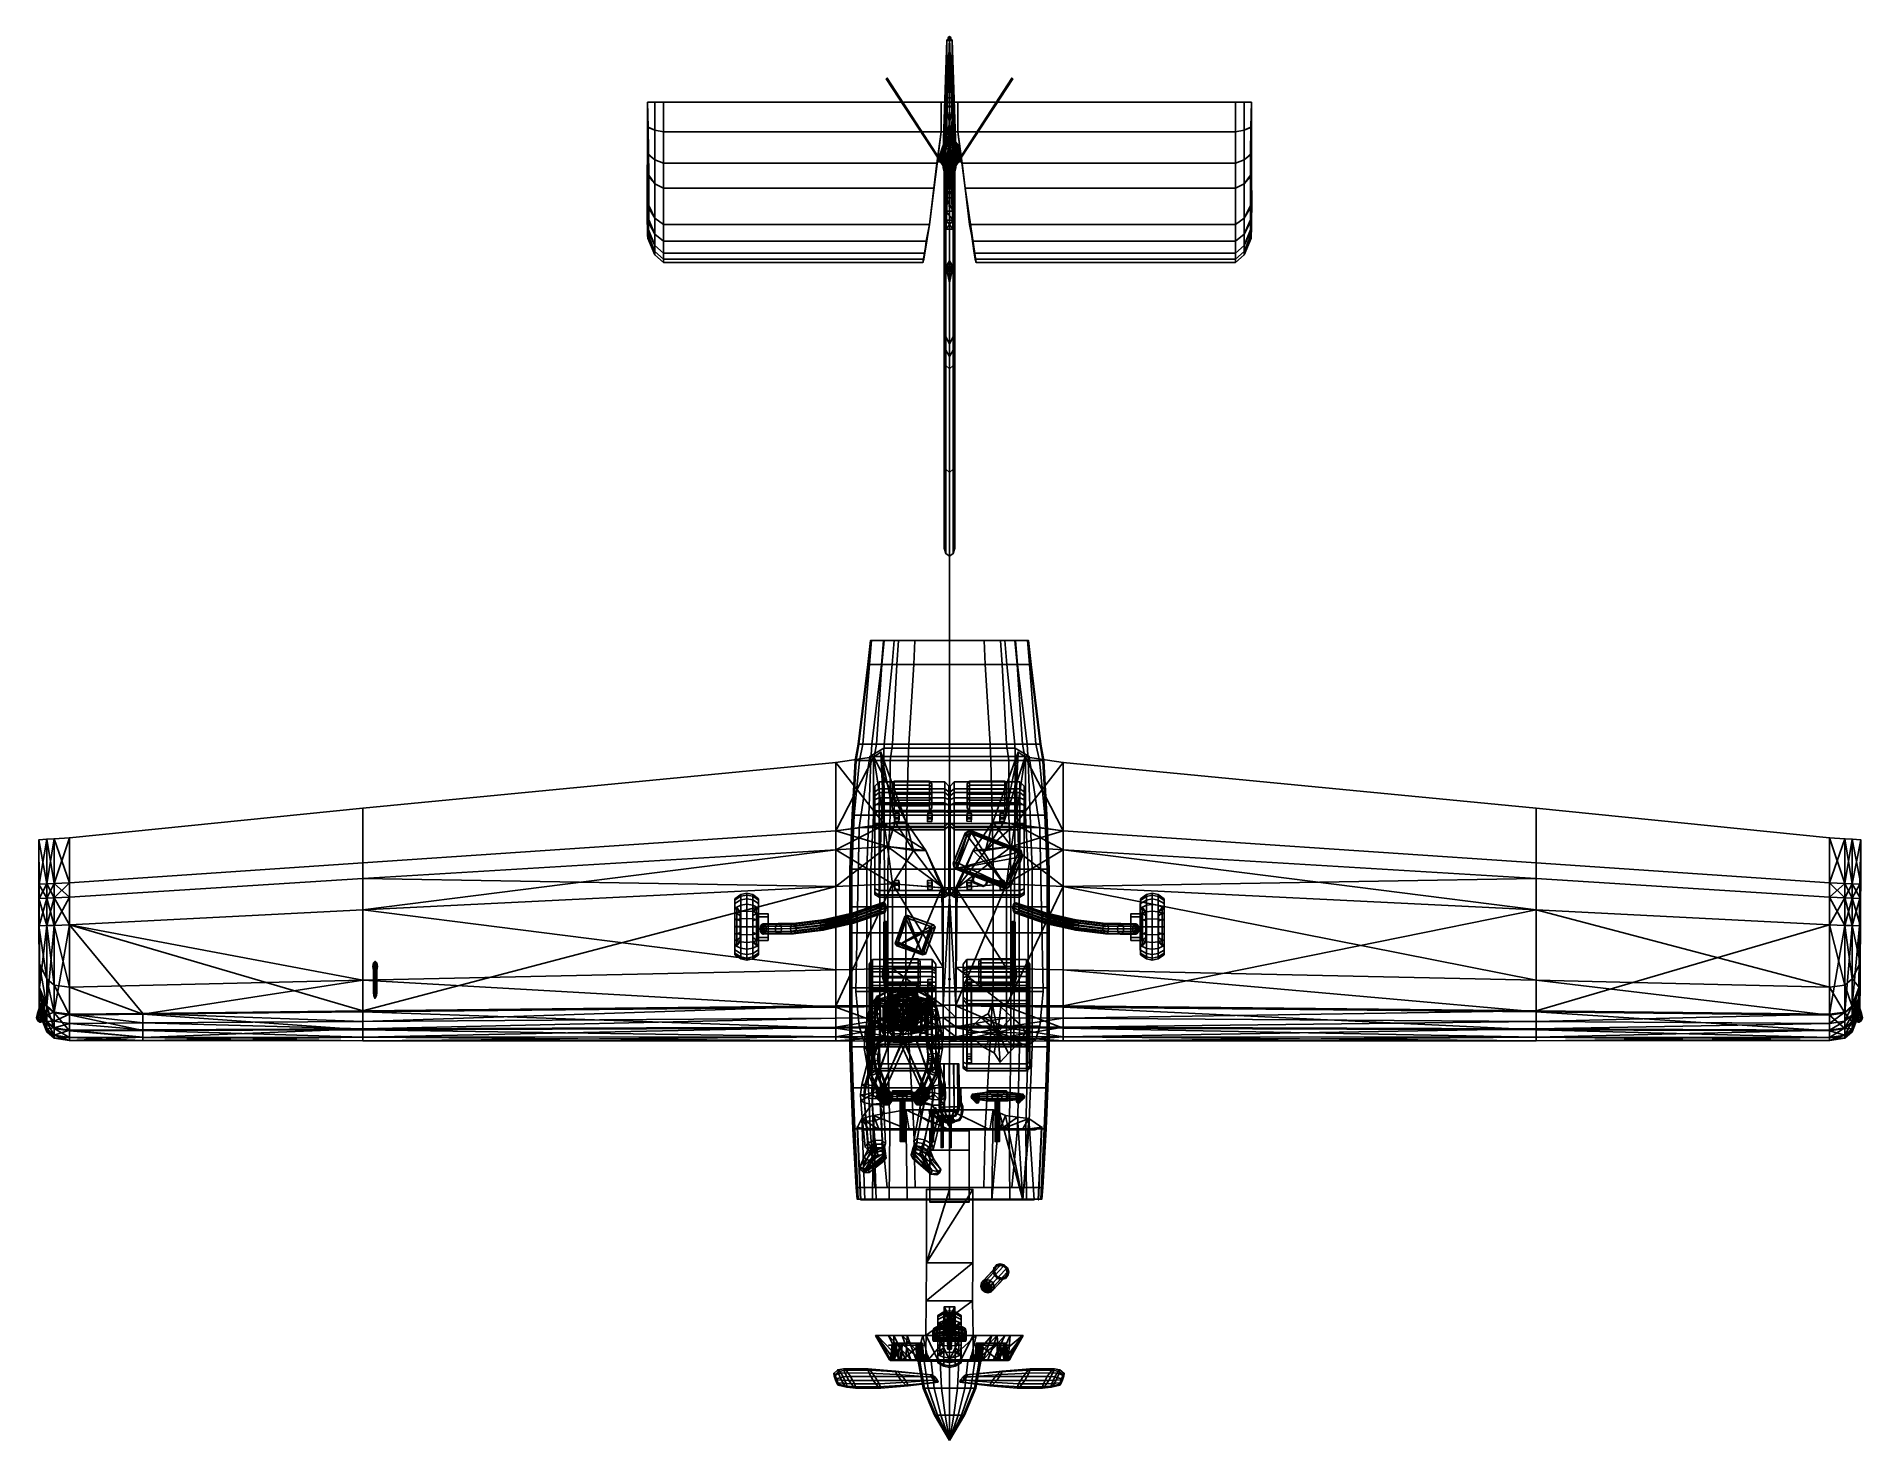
# Model space of a CAD drawing. Extents: x -2750 to 2751, y -1310 to 2918.
import ezdxf

# ---------------------------------------------------------------- set-up
doc = ezdxf.new("R2010")
doc.units = 0

msp = doc.modelspace()

# ---------------------------------------------------------------- linework, layer by layer
at = {"color": 1}
msp.add_3dface([(0, 0), (0, 0), (0, 0)], dxfattribs=at)
msp.add_3dface([(0, 0), (0, 0), (0, 0)], dxfattribs=at)
msp.add_3dface([(0, 0), (0, 0), (0, 0)], dxfattribs=at)
msp.add_3dface([(0, 0), (0, 0), (0, 0)], dxfattribs=at)
msp.add_3dface([(0, 0), (0, 0), (0, 0)], dxfattribs=at)
msp.add_3dface([(0, 0), (0, 0), (0, 0)], dxfattribs=at)
msp.add_3dface([(0, 0), (0, 0), (0, 0)], dxfattribs=at)
msp.add_3dface([(0, 0), (0, 0), (0, 0)], dxfattribs=at)
msp.add_3dface([(0, 0), (0, 0), (0, 0)], dxfattribs=at)
msp.add_3dface([(0, 0), (0, 0), (0, 0)], dxfattribs=at)
msp.add_3dface([(0, 0), (0, 0), (0, 0)], dxfattribs=at)
msp.add_3dface([(0, 0), (0, 0), (0, 0)], dxfattribs=at)
msp.add_3dface([(0, 0), (0, 0), (0, 0)], dxfattribs=at)
msp.add_3dface([(0, 0), (0, 0), (0, 0)], dxfattribs=at)
msp.add_3dface([(0, 0), (0, 0), (0, 0)], dxfattribs=at)
msp.add_3dface([(0, 0), (0, 0), (0, 0)], dxfattribs=at)
msp.add_3dface([(0, 0), (0, 0), (0, 0)], dxfattribs=at)
msp.add_3dface([(0, 0), (0, 0), (0, 0)], dxfattribs=at)
msp.add_3dface([(0, 0), (0, 0), (0, 0)], dxfattribs=at)
msp.add_3dface([(0, 0), (0, 0), (0, 0)], dxfattribs=at)
msp.add_3dface([(0, 0), (0, 0), (0, 0)], dxfattribs=at)
msp.add_3dface([(0, 0), (0, 0), (0, 0)], dxfattribs=at)
msp.add_3dface([(0, 0), (0, 0), (0, 0)], dxfattribs=at)
msp.add_3dface([(0, 0), (0, 0), (0, 0)], dxfattribs=at)
msp.add_3dface([(0, 0), (0, 0), (0, 0)], dxfattribs=at)
msp.add_3dface([(0, 0), (0, 0), (0, 0)], dxfattribs=at)
msp.add_3dface([(0, 0), (0, 0), (0, 0)], dxfattribs=at)
msp.add_3dface([(0, 0), (0, 0), (0, 0)], dxfattribs=at)
msp.add_3dface([(0, 0), (0, 0), (0, 0)], dxfattribs=at)
msp.add_3dface([(0, 0), (0, 0), (0, 0)], dxfattribs=at)
msp.add_3dface([(0, 0), (0, 0), (0, 0)], dxfattribs=at)
msp.add_3dface([(0, 0), (0, 0), (0, 0)], dxfattribs=at)
msp.add_3dface([(0, 0), (0, 0), (0, 0)], dxfattribs=at)
msp.add_3dface([(0, 0), (0, 0), (0, 0)], dxfattribs=at)
msp.add_3dface([(0, 0), (0, 0), (0, 0)], dxfattribs=at)
msp.add_3dface([(0, 0), (0, 0), (0, 0)], dxfattribs=at)
msp.add_3dface([(0, 0), (0, 0), (0, 0)], dxfattribs=at)
msp.add_3dface([(0, 0), (0, 0), (0, 0)], dxfattribs=at)
msp.add_3dface([(0, 0), (0, 0), (0, 0)], dxfattribs=at)
msp.add_3dface([(0, 0), (0, 0), (0, 0)], dxfattribs=at)
msp.add_3dface([(0, 0), (0, 0), (0, 0)], dxfattribs=at)
msp.add_3dface([(0, 0), (0, 0), (0, 0)], dxfattribs=at)
msp.add_3dface([(0, 0), (0, 0), (0, 0)], dxfattribs=at)
msp.add_3dface([(0, 0), (0, 0), (0, 0)], dxfattribs=at)
msp.add_3dface([(0, 0), (0, 0), (0, 0)], dxfattribs=at)
msp.add_3dface([(0, 0), (0, 0), (0, 0)], dxfattribs=at)
msp.add_3dface([(0, 0), (0, 0), (0, 0)], dxfattribs=at)
msp.add_3dface([(0, 0), (0, 0), (0, 0)], dxfattribs=at)
msp.add_3dface([(0, 0), (0, 0), (0, 0)], dxfattribs=at)
msp.add_3dface([(0, 0), (0, 0), (0, 0)], dxfattribs=at)
msp.add_3dface([(0, 0), (0, 0), (0, 0)], dxfattribs=at)
msp.add_3dface([(0, 0), (0, 0), (0, 0)], dxfattribs=at)
msp.add_3dface([(0, 0), (0, 0), (0, 0)], dxfattribs=at)
msp.add_3dface([(0, 0), (0, 0), (0, 0)], dxfattribs=at)
msp.add_3dface([(0, 0), (0, 0), (0, 0)], dxfattribs=at)
msp.add_3dface([(0, 0), (0, 0), (0, 0)], dxfattribs=at)
msp.add_3dface([(0, 0), (0, 0), (0, 0)], dxfattribs=at)
msp.add_3dface([(0, 0), (0, 0), (0, 0)], dxfattribs=at)
msp.add_3dface([(0, 0), (0, 0), (0, 0)], dxfattribs=at)
msp.add_3dface([(0, 0), (0, 0), (0, 0)], dxfattribs=at)
msp.add_3dface([(0, 0), (0, 0), (0, 0)], dxfattribs=at)
msp.add_3dface([(0, 0), (0, 0), (0, 0)], dxfattribs=at)
msp.add_3dface([(0, 0), (0, 0), (0, 0)], dxfattribs=at)
msp.add_3dface([(0, 0), (0, 0), (0, 0)], dxfattribs=at)
msp.add_3dface([(0, 0), (0, 0), (0, 0)], dxfattribs=at)
msp.add_3dface([(0, 0), (0, 0), (0, 0)], dxfattribs=at)
msp.add_3dface([(0, 0), (0, 0), (0, 0)], dxfattribs=at)
msp.add_3dface([(0, 0), (0, 0), (0, 0)], dxfattribs=at)
msp.add_3dface([(0, 0), (0, 0), (0, 0)], dxfattribs=at)
msp.add_3dface([(0, 0), (0, 0), (0, 0)], dxfattribs=at)
msp.add_3dface([(0, 0), (0, 0), (0, 0)], dxfattribs=at)
msp.add_3dface([(0, 0), (0, 0), (0, 0)], dxfattribs=at)
msp.add_3dface([(0, 0), (0, 0), (0, 0)], dxfattribs=at)
msp.add_3dface([(0, 0), (0, 0), (0, 0)], dxfattribs=at)
msp.add_3dface([(0, 0), (0, 0), (0, 0)], dxfattribs=at)
msp.add_3dface([(0, 0), (0, 0), (0, 0)], dxfattribs=at)
msp.add_3dface([(0, 0), (0, 0), (0, 0)], dxfattribs=at)
msp.add_3dface([(0, 0), (0, 0), (0, 0)], dxfattribs=at)
msp.add_3dface([(0, 0), (0, 0), (0, 0)], dxfattribs=at)
msp.add_3dface([(0, 0), (0, 0), (0, 0)], dxfattribs=at)
msp.add_3dface([(0, 0), (0, 0), (0, 0)], dxfattribs=at)
msp.add_3dface([(0, 0), (0, 0), (0, 0)], dxfattribs=at)
msp.add_3dface([(0, 0), (0, 0), (0, 0)], dxfattribs=at)
msp.add_3dface([(0, 0), (0, 0), (0, 0)], dxfattribs=at)
msp.add_3dface([(0, 0), (0, 0), (0, 0)], dxfattribs=at)
msp.add_3dface([(0, 0), (0, 0), (0, 0)], dxfattribs=at)
msp.add_3dface([(0, 0), (0, 0), (0, 0)], dxfattribs=at)
msp.add_3dface([(0, 0), (0, 0), (0, 0)], dxfattribs=at)
msp.add_3dface([(0, 0), (0, 0), (0, 0)], dxfattribs=at)
msp.add_3dface([(0, 0), (0, 0), (0, 0)], dxfattribs=at)
msp.add_3dface([(0, 0), (0, 0), (0, 0)], dxfattribs=at)
msp.add_3dface([(0, 0), (0, 0), (0, 0)], dxfattribs=at)
msp.add_3dface([(0, 0), (0, 0), (0, 0)], dxfattribs=at)
msp.add_3dface([(0, 0), (0, 0), (0, 0)], dxfattribs=at)
msp.add_3dface([(0, 0), (0, 0), (0, 0)], dxfattribs=at)
msp.add_3dface([(0, 0), (0, 0), (0, 0)], dxfattribs=at)
msp.add_3dface([(0, 0), (0, 0), (0, 0)], dxfattribs=at)
msp.add_3dface([(0, 0), (0, 0), (0, 0)], dxfattribs=at)
msp.add_3dface([(0, 0), (0, 0), (0, 0)], dxfattribs=at)
msp.add_3dface([(0, 0), (0, 0), (0, 0)], dxfattribs=at)
msp.add_3dface([(0, 0), (0, 0), (0, 0)], dxfattribs=at)
msp.add_3dface([(0, 0), (0, 0), (0, 0)], dxfattribs=at)
msp.add_3dface([(0, 0), (0, 0), (0, 0)], dxfattribs=at)
msp.add_3dface([(0, 0), (0, 0), (0, 0)], dxfattribs=at)
msp.add_3dface([(0, 0), (0, 0), (0, 0)], dxfattribs=at)
msp.add_3dface([(0, 0), (0, 0), (0, 0)], dxfattribs=at)
msp.add_3dface([(0, 0), (0, 0), (0, 0)], dxfattribs=at)
msp.add_3dface([(0, 0), (0, 0), (0, 0)], dxfattribs=at)
msp.add_3dface([(0, 0), (0, 0), (0, 0)], dxfattribs=at)
msp.add_3dface([(0, 0), (0, 0), (0, 0)], dxfattribs=at)
msp.add_3dface([(0, 0), (0, 0), (0, 0)], dxfattribs=at)
msp.add_3dface([(0, 0), (0, 0), (0, 0)], dxfattribs=at)
msp.add_3dface([(0, 0), (0, 0), (0, 0)], dxfattribs=at)
msp.add_3dface([(0, 0), (0, 0), (0, 0)], dxfattribs=at)
msp.add_3dface([(0, 0), (0, 0), (0, 0)], dxfattribs=at)
msp.add_3dface([(0, 0), (0, 0), (0, 0)], dxfattribs=at)
msp.add_3dface([(0, 0), (0, 0), (0, 0)], dxfattribs=at)
msp.add_3dface([(0, 0), (0, 0), (0, 0)], dxfattribs=at)
msp.add_3dface([(0, 0), (0, 0), (0, 0)], dxfattribs=at)
msp.add_3dface([(0, 0), (0, 0), (0, 0)], dxfattribs=at)
msp.add_3dface([(0, 0), (0, 0), (0, 0)], dxfattribs=at)
msp.add_3dface([(0, 0), (0, 0), (0, 0)], dxfattribs=at)
msp.add_3dface([(0, 0), (0, 0), (0, 0)], dxfattribs=at)
msp.add_3dface([(0, 0), (0, 0), (0, 0)], dxfattribs=at)
msp.add_3dface([(0, 0), (0, 0), (0, 0)], dxfattribs=at)
msp.add_3dface([(0, 0), (0, 0), (0, 0)], dxfattribs=at)
msp.add_3dface([(0, 0), (0, 0), (0, 0)], dxfattribs=at)
msp.add_3dface([(0, 0), (0, 0), (0, 0)], dxfattribs=at)
msp.add_3dface([(0, 0), (0, 0), (0, 0)], dxfattribs=at)
msp.add_3dface([(0, 0), (0, 0), (0, 0)], dxfattribs=at)
msp.add_3dface([(0, 0), (0, 0), (0, 0)], dxfattribs=at)
msp.add_3dface([(0, 0), (0, 0), (0, 0)], dxfattribs=at)
msp.add_3dface([(0, 0), (0, 0), (0, 0)], dxfattribs=at)
msp.add_3dface([(0, 0), (0, 0), (0, 0)], dxfattribs=at)
msp.add_3dface([(0, 0), (0, 0), (0, 0)], dxfattribs=at)
msp.add_3dface([(0, 0), (0, 0), (0, 0)], dxfattribs=at)
msp.add_3dface([(0, 0), (0, 0), (0, 0)], dxfattribs=at)
msp.add_3dface([(0, 0), (0, 0), (0, 0)], dxfattribs=at)
msp.add_3dface([(0, 0), (0, 0), (0, 0)], dxfattribs=at)
msp.add_3dface([(0, 0), (0, 0), (0, 0)], dxfattribs=at)
msp.add_3dface([(0, 0), (0, 0), (0, 0)], dxfattribs=at)
msp.add_3dface([(0, 0), (0, 0), (0, 0)], dxfattribs=at)
msp.add_3dface([(0, 0), (0, 0), (0, 0)], dxfattribs=at)
msp.add_3dface([(0, 0), (0, 0), (0, 0)], dxfattribs=at)
msp.add_3dface([(0, 0), (0, 0), (0, 0)], dxfattribs=at)
msp.add_3dface([(0, 0), (0, 0), (0, 0)], dxfattribs=at)
msp.add_3dface([(0, 0), (0, 0), (0, 0)], dxfattribs=at)
msp.add_3dface([(0, 0), (0, 0), (0, 0)], dxfattribs=at)
msp.add_3dface([(0, 0), (0, 0), (0, 0)], dxfattribs=at)
msp.add_3dface([(0, 0), (0, 0), (0, 0)], dxfattribs=at)
msp.add_3dface([(0, 0), (0, 0), (0, 0)], dxfattribs=at)
msp.add_3dface([(0, 0), (0, 0), (0, 0)], dxfattribs=at)
msp.add_3dface([(0, 0), (0, 0), (0, 0)], dxfattribs=at)
msp.add_3dface([(0, 0), (0, 0), (0, 0)], dxfattribs=at)
msp.add_3dface([(0, 0), (0, 0), (0, 0)], dxfattribs=at)
msp.add_3dface([(0, 0), (0, 0), (0, 0)], dxfattribs=at)
msp.add_3dface([(0, 0), (0, 0), (0, 0)], dxfattribs=at)
msp.add_3dface([(0, 0), (0, 0), (0, 0)], dxfattribs=at)
msp.add_3dface([(0, 0), (0, 0), (0, 0)], dxfattribs=at)
msp.add_3dface([(0, 0), (0, 0), (0, 0)], dxfattribs=at)
msp.add_3dface([(0, 0), (0, 0), (0, 0)], dxfattribs=at)
msp.add_3dface([(0, 0), (0, 0), (0, 0)], dxfattribs=at)
msp.add_3dface([(0, 0), (0, 0), (0, 0)], dxfattribs=at)
msp.add_3dface([(0, 0), (0, 0), (0, 0)], dxfattribs=at)
msp.add_3dface([(0, 0), (0, 0), (0, 0)], dxfattribs=at)
msp.add_3dface([(0, 0), (0, 0), (0, 0)], dxfattribs=at)
msp.add_3dface([(0, 0), (0, 0), (0, 0)], dxfattribs=at)
at = {"layer": '102595', "color": 1}
for points in [[(-242, 107, -84), (-242, 124, 171), (-231, 138, 181), (-231, 117, -87)], [(-242, 124, 171), (-242, 107, 186), (-231, 117, 196), (-231, 138, 181)], [(-242, 107, 186), (-242, 124, 171), (-242, 107, -84), (-242, 107, 186)], [(-242, 102, -144), (-242, 107, -84), (-231, 117, -87), (-231, 110, -149)], [(-242, 107, 186), (-242, 70, 185), (-231, 70, 195), (-231, 117, 196)], [(-231, 117, -87), (-231, 138, 181), (-52, 138, 181), (-52, 117, -87)], [(-231, 138, 181), (-231, 117, 196), (-52, 117, 196), (-52, 138, 181)], [(-231, 110, -149), (-231, 117, -87), (-52, 117, -87), (-52, 110, -149)], [(-231, 117, 196), (-231, 70, 195), (-52, 70, 195), (-52, 117, 196)], [(-190, 116, 290), (-190, 140, 210), (-196, 132, 211), (-196, 113, 287)], [(-190, 140, 210), (-190, 128, 190), (-196, 122, 192), (-196, 132, 211)], [(-196, 100, 292), (-196, 113, 287), (-196, 132, 211), (-196, 100, 292)], [(-196, 100, 292), (-196, 132, 211), (-196, 122, 192), (-196, 100, 292)], [(-190, 128, 190), (-190, 83, 190), (-196, 87, 192), (-196, 122, 192)], [(-196, 100, 292), (-196, 122, 192), (-196, 87, 192), (-196, 100, 292)], [(-190, 100, 295), (-190, 116, 290), (-196, 113, 287), (-196, 100, 292)], [(-94, 116, 290), (-94, 140, 210), (-190, 140, 210), (-190, 116, 290)], [(-94, 140, 210), (-94, 128, 190), (-190, 128, 190), (-190, 140, 210)], [(-94, 128, 190), (-94, 83, 190), (-190, 83, 190), (-190, 128, 190)], [(-94, 100, 295), (-94, 116, 290), (-190, 116, 290), (-190, 100, 295)], [(-88, 113, 287), (-88, 132, 211), (-94, 140, 210), (-94, 116, 290)], [(-88, 132, 211), (-88, 122, 192), (-94, 128, 190), (-94, 140, 210)], [(-88, 122, 192), (-88, 87, 192), (-94, 83, 190), (-94, 128, 190)], [(-88, 100, 292), (-88, 113, 287), (-94, 116, 290), (-94, 100, 295)], [(-88, 73, 292), (-88, 122, 192), (-88, 132, 211), (-88, 73, 292)], [(-88, 73, 292), (-88, 132, 211), (-88, 113, 287), (-88, 73, 292)], [(-88, 73, 292), (-88, 87, 192), (-88, 122, 192), (-88, 73, 292)], [(-88, 73, 292), (-88, 113, 287), (-88, 100, 292), (-88, 73, 292)], [(-52, 117, -87), (-52, 138, 181), (-41, 124, 171), (-41, 107, -84)], [(-52, 138, 181), (-52, 117, 196), (-41, 107, 186), (-41, 124, 171)], [(-52, 110, -149), (-52, 117, -87), (-41, 107, -84), (-41, 102, -144)], [(-52, 117, 196), (-52, 70, 195), (-41, 70, 185), (-41, 107, 186)], [(-41, 70, 185), (-41, 107, -84), (-41, 124, 171), (-41, 70, 185)], [(-41, 70, 185), (-41, 124, 171), (-41, 107, 186), (-41, 70, 185)], [(-242, 18, -144), (-242, 102, -144), (-231, 110, -149), (-231, 5, -149)], [(-242, 107, 186), (-242, 107, -84), (-242, 102, -144), (-242, 107, 186)], [(-242, 107, 186), (-242, 102, -144), (-242, 18, -144), (-242, 107, 186)], [(-242, 107, 186), (-242, 18, -144), (-242, 26, -82), (-242, 107, 186)], [(-242, 107, 186), (-242, 26, -82), (-242, 53, 169), (-242, 107, 186)], [(-242, 107, 186), (-242, 53, 169), (-242, 70, 185), (-242, 107, 186)], [(-242, 70, 185), (-242, 53, 169), (-231, 48, 178), (-231, 70, 195)], [(-231, 5, -149), (-231, 110, -149), (-52, 110, -149), (-52, 5, -149)], [(-231, 70, 195), (-231, 48, 178), (-52, 48, 178), (-52, 70, 195)], [(-190, 65, 295), (-190, 100, 295), (-196, 100, 292), (-196, 73, 292)], [(-196, 100, 292), (-196, 87, 192), (-196, 73, 210), (-196, 100, 292)], [(-196, 100, 292), (-196, 73, 210), (-196, 60, 288), (-196, 100, 292)], [(-196, 100, 292), (-196, 60, 288), (-196, 73, 292), (-196, 100, 292)], [(-190, 83, 190), (-190, 65, 209), (-196, 73, 210), (-196, 87, 192)], [(-190, 65, 209), (-190, 50, 291), (-196, 60, 288), (-196, 73, 210)], [(-190, 50, 291), (-190, 65, 295), (-196, 73, 292), (-196, 60, 288)], [(-94, 65, 295), (-94, 100, 295), (-190, 100, 295), (-190, 65, 295)], [(-94, 83, 190), (-94, 65, 209), (-190, 65, 209), (-190, 83, 190)], [(-94, 65, 209), (-94, 50, 291), (-190, 50, 291), (-190, 65, 209)], [(-94, 50, 291), (-94, 65, 295), (-190, 65, 295), (-190, 50, 291)], [(-88, 73, 292), (-88, 100, 292), (-94, 100, 295), (-94, 65, 295)], [(-88, 87, 192), (-88, 73, 210), (-94, 65, 209), (-94, 83, 190)], [(-88, 73, 210), (-88, 60, 288), (-94, 50, 291), (-94, 65, 209)], [(-88, 60, 288), (-88, 73, 292), (-94, 65, 295), (-94, 50, 291)], [(-88, 73, 292), (-88, 73, 210), (-88, 87, 192), (-88, 73, 292)], [(-88, 73, 292), (-88, 60, 288), (-88, 73, 210), (-88, 73, 292)], [(-52, 5, -149), (-52, 110, -149), (-41, 102, -144), (-41, 18, -144)], [(-52, 70, 195), (-52, 48, 178), (-41, 53, 169), (-41, 70, 185)], [(-41, 70, 185), (-41, 102, -144), (-41, 107, -84), (-41, 70, 185)], [(-41, 70, 185), (-41, 18, -144), (-41, 102, -144), (-41, 70, 185)], [(-41, 70, 185), (-41, 53, 169), (-41, 26, -82), (-41, 70, 185)], [(-41, 70, 185), (-41, 26, -82), (-41, 18, -144), (-41, 70, 185)], [(-242, 53, 169), (-242, 26, -82), (-231, 15, -84), (-231, 48, 178)], [(-242, 26, -82), (-242, 18, -144), (-231, 5, -149), (-231, 15, -84)], [(-231, 48, 178), (-231, 15, -84), (-52, 15, -84), (-52, 48, 178)], [(-231, 15, -84), (-231, 5, -149), (-52, 5, -149), (-52, 15, -84)], [(-52, 48, 178), (-52, 15, -84), (-41, 26, -82), (-41, 53, 169)], [(-52, 15, -84), (-52, 5, -149), (-41, 18, -144), (-41, 26, -82)]]:
    msp.add_3dface(points, dxfattribs=at)
at = {"layer": '105485', "color": 1}
for points in [[(-231, 60, -95), (-231, 101, -100), (-242, 96, -111), (-242, 57, -105)], [(-231, 101, -100), (-231, 87, -202), (-242, 84, -193), (-242, 96, -111)], [(-242, -184, -90), (-242, 57, -105), (-242, 96, -111), (-242, -184, -90)], [(-242, -184, -90), (-242, 96, -111), (-242, 84, -193), (-242, -184, -90)], [(-231, 87, -202), (-231, 47, -195), (-242, 47, -185), (-242, 84, -193)], [(-242, -184, -90), (-242, 84, -193), (-242, 47, -185), (-242, -184, -90)], [(-231, -176, -70), (-231, 60, -95), (-242, 57, -105), (-242, -171, -77)], [(-242, -184, -90), (-242, -171, -77), (-242, 57, -105), (-242, -184, -90)], [(-52, 60, -95), (-52, 101, -100), (-231, 101, -100), (-231, 60, -95)], [(-52, 101, -100), (-52, 87, -202), (-231, 87, -202), (-231, 101, -100)], [(-52, 87, -202), (-52, 47, -195), (-231, 47, -195), (-231, 87, -202)], [(-52, -176, -70), (-52, 60, -95), (-231, 60, -95), (-231, -176, -70)], [(-41, 57, -105), (-41, 96, -111), (-52, 101, -100), (-52, 60, -95)], [(-41, 96, -111), (-41, 84, -193), (-52, 87, -202), (-52, 101, -100)], [(-41, 84, -193), (-41, 47, -185), (-52, 47, -195), (-52, 87, -202)], [(-41, -171, -77), (-41, 57, -105), (-52, 60, -95), (-52, -176, -70)], [(-41, -189, -127), (-41, 84, -193), (-41, 96, -111), (-41, -189, -127)], [(-41, -189, -127), (-41, 96, -111), (-41, 57, -105), (-41, -189, -127)], [(-41, -189, -127), (-41, 47, -185), (-41, 84, -193), (-41, -189, -127)], [(-41, -189, -127), (-41, 57, -105), (-41, -171, -77), (-41, -189, -127)], [(-231, 47, -195), (-231, -190, -158), (-242, -183, -146), (-242, 47, -185)], [(-242, -184, -90), (-242, 47, -185), (-242, -183, -146), (-242, -184, -90)], [(-52, 47, -195), (-52, -190, -158), (-231, -190, -158), (-231, 47, -195)], [(-41, 47, -185), (-41, -183, -146), (-52, -190, -158), (-52, 47, -195)], [(-41, -189, -127), (-41, -183, -146), (-41, 47, -185), (-41, -189, -127)], [(-231, -190, -87), (-231, -176, -70), (-242, -171, -77), (-242, -184, -90)], [(-231, -190, -158), (-231, -197, -134), (-242, -189, -127), (-242, -183, -146)], [(-242, -184, -90), (-242, -183, -146), (-242, -189, -127), (-242, -184, -90)], [(-231, -197, -134), (-231, -190, -87), (-242, -184, -90), (-242, -189, -127)], [(-52, -190, -87), (-52, -176, -70), (-231, -176, -70), (-231, -190, -87)], [(-52, -190, -158), (-52, -197, -134), (-231, -197, -134), (-231, -190, -158)], [(-52, -197, -134), (-52, -190, -87), (-231, -190, -87), (-231, -197, -134)], [(-41, -184, -90), (-41, -171, -77), (-52, -176, -70), (-52, -190, -87)], [(-41, -183, -146), (-41, -189, -127), (-52, -197, -134), (-52, -190, -158)], [(-41, -189, -127), (-41, -184, -90), (-52, -190, -87), (-52, -197, -134)], [(-41, -189, -127), (-41, -171, -77), (-41, -184, -90), (-41, -189, -127)]]:
    msp.add_3dface(points, dxfattribs=at)
at = {"layer": '106891', "color": 1}
for points in [[(53, 60, -95), (53, 101, -100), (42, 96, -111), (42, 57, -105)], [(53, 101, -100), (53, 87, -202), (42, 84, -193), (42, 96, -111)], [(42, -184, -90), (42, 57, -105), (42, 96, -111), (42, -184, -90)], [(42, -184, -90), (42, 96, -111), (42, 84, -193), (42, -184, -90)], [(53, 87, -202), (53, 47, -195), (42, 47, -185), (42, 84, -193)], [(42, -184, -90), (42, 84, -193), (42, 47, -185), (42, -184, -90)], [(53, -176, -70), (53, 60, -95), (42, 57, -105), (42, -171, -77)], [(42, -184, -90), (42, -171, -77), (42, 57, -105), (42, -184, -90)], [(232, 60, -95), (232, 101, -100), (53, 101, -100), (53, 60, -95)], [(232, 101, -100), (232, 87, -202), (53, 87, -202), (53, 101, -100)], [(232, 87, -202), (232, 47, -195), (53, 47, -195), (53, 87, -202)], [(232, -176, -70), (232, 60, -95), (53, 60, -95), (53, -176, -70)], [(243, 57, -105), (243, 96, -111), (232, 101, -100), (232, 60, -95)], [(243, 96, -111), (243, 84, -193), (232, 87, -202), (232, 101, -100)], [(243, 84, -193), (243, 47, -185), (232, 47, -195), (232, 87, -202)], [(243, -171, -77), (243, 57, -105), (232, 60, -95), (232, -176, -70)], [(243, -189, -127), (243, 84, -193), (243, 96, -111), (243, -189, -127)], [(243, -189, -127), (243, 96, -111), (243, 57, -105), (243, -189, -127)], [(243, -189, -127), (243, 47, -185), (243, 84, -193), (243, -189, -127)], [(243, -189, -127), (243, 57, -105), (243, -171, -77), (243, -189, -127)], [(53, 47, -195), (53, -190, -158), (42, -183, -146), (42, 47, -185)], [(42, -184, -90), (42, 47, -185), (42, -183, -146), (42, -184, -90)], [(232, 47, -195), (232, -190, -158), (53, -190, -158), (53, 47, -195)], [(243, 47, -185), (243, -183, -146), (232, -190, -158), (232, 47, -195)], [(243, -189, -127), (243, -183, -146), (243, 47, -185), (243, -189, -127)], [(53, -190, -87), (53, -176, -70), (42, -171, -77), (42, -184, -90)], [(53, -190, -158), (53, -197, -134), (42, -189, -127), (42, -183, -146)], [(42, -184, -90), (42, -183, -146), (42, -189, -127), (42, -184, -90)], [(53, -197, -134), (53, -190, -87), (42, -184, -90), (42, -189, -127)], [(232, -190, -87), (232, -176, -70), (53, -176, -70), (53, -190, -87)], [(232, -190, -158), (232, -197, -134), (53, -197, -134), (53, -190, -158)], [(232, -197, -134), (232, -190, -87), (53, -190, -87), (53, -197, -134)], [(243, -184, -90), (243, -171, -77), (232, -176, -70), (232, -190, -87)], [(243, -183, -146), (243, -189, -127), (232, -197, -134), (232, -190, -158)], [(243, -189, -127), (243, -184, -90), (232, -190, -87), (232, -197, -134)], [(243, -189, -127), (243, -171, -77), (243, -184, -90), (243, -189, -127)]]:
    msp.add_3dface(points, dxfattribs=at)
at = {"layer": '108297', "color": 1}
for points in [[(42, 107, -84), (42, 124, 171), (53, 138, 181), (53, 117, -87)], [(42, 124, 171), (42, 107, 186), (53, 117, 196), (53, 138, 181)], [(42, 107, 186), (42, 124, 171), (42, 107, -84), (42, 107, 186)], [(42, 102, -144), (42, 107, -84), (53, 117, -87), (53, 110, -149)], [(42, 107, 186), (42, 70, 185), (53, 70, 195), (53, 117, 196)], [(53, 117, -87), (53, 138, 181), (232, 138, 181), (232, 117, -87)], [(53, 138, 181), (53, 117, 196), (232, 117, 196), (232, 138, 181)], [(53, 110, -149), (53, 117, -87), (232, 117, -87), (232, 110, -149)], [(53, 117, 196), (53, 70, 195), (232, 70, 195), (232, 117, 196)], [(95, 116, 290), (95, 140, 210), (89, 132, 211), (89, 113, 287)], [(95, 140, 210), (95, 128, 190), (89, 122, 192), (89, 132, 211)], [(89, 100, 292), (89, 113, 287), (89, 132, 211), (89, 100, 292)], [(89, 100, 292), (89, 132, 211), (89, 122, 192), (89, 100, 292)], [(95, 128, 190), (95, 83, 190), (89, 87, 192), (89, 122, 192)], [(89, 100, 292), (89, 122, 192), (89, 87, 192), (89, 100, 292)], [(95, 100, 295), (95, 116, 290), (89, 113, 287), (89, 100, 292)], [(191, 116, 290), (191, 140, 210), (95, 140, 210), (95, 116, 290)], [(191, 140, 210), (191, 128, 190), (95, 128, 190), (95, 140, 210)], [(191, 128, 190), (191, 83, 190), (95, 83, 190), (95, 128, 190)], [(191, 100, 295), (191, 116, 290), (95, 116, 290), (95, 100, 295)], [(197, 113, 287), (197, 132, 211), (191, 140, 210), (191, 116, 290)], [(197, 132, 211), (197, 122, 192), (191, 128, 190), (191, 140, 210)], [(197, 122, 192), (197, 87, 192), (191, 83, 190), (191, 128, 190)], [(197, 100, 292), (197, 113, 287), (191, 116, 290), (191, 100, 295)], [(197, 73, 292), (197, 122, 192), (197, 132, 211), (197, 73, 292)], [(197, 73, 292), (197, 132, 211), (197, 113, 287), (197, 73, 292)], [(197, 73, 292), (197, 87, 192), (197, 122, 192), (197, 73, 292)], [(197, 73, 292), (197, 113, 287), (197, 100, 292), (197, 73, 292)], [(232, 117, -87), (232, 138, 181), (243, 124, 171), (243, 107, -84)], [(232, 138, 181), (232, 117, 196), (243, 107, 186), (243, 124, 171)], [(232, 110, -149), (232, 117, -87), (243, 107, -84), (243, 102, -144)], [(232, 117, 196), (232, 70, 195), (243, 70, 185), (243, 107, 186)], [(243, 70, 185), (243, 107, -84), (243, 124, 171), (243, 70, 185)], [(243, 70, 185), (243, 124, 171), (243, 107, 186), (243, 70, 185)], [(42, 18, -144), (42, 102, -144), (53, 110, -149), (53, 5, -149)], [(42, 107, 186), (42, 107, -84), (42, 102, -144), (42, 107, 186)], [(42, 107, 186), (42, 102, -144), (42, 18, -144), (42, 107, 186)], [(42, 107, 186), (42, 18, -144), (42, 26, -82), (42, 107, 186)], [(42, 107, 186), (42, 26, -82), (42, 53, 169), (42, 107, 186)], [(42, 107, 186), (42, 53, 169), (42, 70, 185), (42, 107, 186)], [(42, 70, 185), (42, 53, 169), (53, 48, 178), (53, 70, 195)], [(53, 5, -149), (53, 110, -149), (232, 110, -149), (232, 5, -149)], [(53, 70, 195), (53, 48, 178), (232, 48, 178), (232, 70, 195)], [(95, 65, 295), (95, 100, 295), (89, 100, 292), (89, 73, 292)], [(89, 100, 292), (89, 87, 192), (89, 73, 210), (89, 100, 292)], [(89, 100, 292), (89, 73, 210), (89, 60, 288), (89, 100, 292)], [(89, 100, 292), (89, 60, 288), (89, 73, 292), (89, 100, 292)], [(95, 83, 190), (95, 65, 209), (89, 73, 210), (89, 87, 192)], [(95, 65, 209), (95, 50, 291), (89, 60, 288), (89, 73, 210)], [(95, 50, 291), (95, 65, 295), (89, 73, 292), (89, 60, 288)], [(191, 65, 295), (191, 100, 295), (95, 100, 295), (95, 65, 295)], [(191, 83, 190), (191, 65, 209), (95, 65, 209), (95, 83, 190)], [(191, 65, 209), (191, 50, 291), (95, 50, 291), (95, 65, 209)], [(191, 50, 291), (191, 65, 295), (95, 65, 295), (95, 50, 291)], [(197, 73, 292), (197, 100, 292), (191, 100, 295), (191, 65, 295)], [(197, 87, 192), (197, 73, 210), (191, 65, 209), (191, 83, 190)], [(197, 73, 210), (197, 60, 288), (191, 50, 291), (191, 65, 209)], [(197, 60, 288), (197, 73, 292), (191, 65, 295), (191, 50, 291)], [(197, 73, 292), (197, 73, 210), (197, 87, 192), (197, 73, 292)], [(197, 73, 292), (197, 60, 288), (197, 73, 210), (197, 73, 292)], [(232, 5, -149), (232, 110, -149), (243, 102, -144), (243, 18, -144)], [(232, 70, 195), (232, 48, 178), (243, 53, 169), (243, 70, 185)], [(243, 70, 185), (243, 102, -144), (243, 107, -84), (243, 70, 185)], [(243, 70, 185), (243, 18, -144), (243, 102, -144), (243, 70, 185)], [(243, 70, 185), (243, 53, 169), (243, 26, -82), (243, 70, 185)], [(243, 70, 185), (243, 26, -82), (243, 18, -144), (243, 70, 185)], [(42, 53, 169), (42, 26, -82), (53, 15, -84), (53, 48, 178)], [(42, 26, -82), (42, 18, -144), (53, 5, -149), (53, 15, -84)], [(53, 48, 178), (53, 15, -84), (232, 15, -84), (232, 48, 178)], [(53, 15, -84), (53, 5, -149), (232, 5, -149), (232, 15, -84)], [(232, 48, 178), (232, 15, -84), (243, 26, -82), (243, 53, 169)], [(232, 15, -84), (232, 5, -149), (243, 18, -144), (243, 26, -82)]]:
    msp.add_3dface(points, dxfattribs=at)
at = {"layer": '111187', "color": 1}
for points in [[(54, 62, -240), (53, 54, -230), (53, 66, -172), (54, 78, -173)], [(53, 66, -172), (66, 65, -172), (67, 78, -173), (54, 78, -173)], [(53, 54, -230), (66, 54, -230), (66, 65, -172), (53, 66, -172)], [(54, -154, -239), (53, -147, -229), (53, 54, -230), (54, 62, -240)], [(67, 62, -240), (54, 62, -240), (54, 78, -173), (67, 78, -173)], [(67, -154, -239), (54, -154, -239), (54, 62, -240), (67, 62, -240)], [(66, 54, -230), (67, 62, -240), (67, 78, -173), (66, 65, -172)], [(66, -146, -229), (67, -154, -239), (67, 62, -240), (66, 54, -230)], [(53, -147, -229), (66, -146, -229), (66, 54, -230), (53, 54, -230)], [(53, -161, -130), (66, -161, -130), (66, -146, -229), (53, -147, -229)], [(54, -173, -126), (53, -161, -130), (53, -147, -229), (54, -154, -239)], [(54, -173, -126), (67, -173, -126), (66, -161, -130), (53, -161, -130)], [(67, -173, -126), (54, -173, -126), (54, -154, -239), (67, -154, -239)], [(66, -161, -130), (67, -173, -126), (67, -154, -239), (66, -146, -229)]]:
    msp.add_3dface(points, dxfattribs=at)
at = {"layer": '111617', "color": 1}
for points in [[(-195, 3, 307), (-194, 5, 300), (-198, -4, 299), (-198, -4, 306)], [(-194, 5, 300), (-194, 5, 293), (-197, -4, 292), (-198, -4, 299)], [(-194, 1, 313), (-195, 3, 307), (-198, -4, 306), (-198, -5, 312)], [(-194, 0, 319), (-194, 1, 313), (-198, -5, 312), (-196, -7, 318)], [(-194, 5, 293), (-192, 5, 286), (-196, -4, 285), (-197, -4, 292)], [(-192, 5, 286), (-190, 3, 279), (-194, -4, 278), (-196, -4, 285)], [(-193, -3, 324), (-194, 0, 319), (-196, -7, 318), (-195, -9, 323)], [(-189, 9, 308), (-189, 11, 301), (-194, 5, 300), (-195, 3, 307)], [(-190, 7, 314), (-189, 9, 308), (-195, 3, 307), (-194, 1, 313)], [(-189, 11, 301), (-188, 11, 294), (-194, 5, 293), (-194, 5, 300)], [(-188, 11, 294), (-187, 11, 287), (-192, 5, 286), (-194, 5, 293)], [(-190, 3, 320), (-190, 7, 314), (-194, 1, 313), (-194, 0, 319)], [(-189, 0, 325), (-190, 3, 320), (-194, 0, 319), (-193, -3, 324)], [(-190, 3, 279), (-188, 1, 274), (-192, -5, 273), (-194, -4, 278)], [(-189, -4, 328), (-189, 0, 325), (-193, -3, 324), (-191, -7, 328)], [(-187, 11, 287), (-185, 9, 281), (-190, 3, 279), (-192, 5, 286)], [(-188, 1, 274), (-186, 0, 269), (-189, -7, 268), (-192, -5, 273)], [(-184, 9, 316), (-183, 11, 310), (-189, 9, 308), (-190, 7, 314)], [(-185, 5, 321), (-184, 9, 316), (-190, 7, 314), (-190, 3, 320)], [(-185, 9, 281), (-184, 7, 275), (-188, 1, 274), (-190, 3, 279)], [(-186, 0, 326), (-185, 5, 321), (-190, 3, 320), (-189, 0, 325)], [(-189, -22, 309), (-188, -15, 338), (-173, 39, 338), (-189, -22, 309)], [(-180, 36, 309), (-189, -22, 309), (-173, 39, 338), (-180, 36, 309)], [(-176, 36, 277), (-185, -22, 277), (-189, -22, 309), (-180, 36, 309)], [(-183, 11, 310), (-182, 13, 303), (-189, 11, 301), (-189, 9, 308)], [(-182, 13, 303), (-181, 13, 296), (-188, 11, 294), (-189, 11, 301)], [(-186, -4, 329), (-186, 0, 326), (-189, 0, 325), (-189, -4, 328)], [(-186, 0, 269), (-184, -3, 265), (-186, -9, 264), (-189, -7, 268)], [(-173, 39, 338), (-188, -15, 338), (-169, 30, 355), (-173, 39, 338)], [(-188, -15, 338), (-180, -14, 358), (-169, 30, 355), (-188, -15, 338)], [(-181, 13, 296), (-180, 13, 289), (-187, 11, 287), (-188, 11, 294)], [(-184, 7, 275), (-182, 3, 270), (-186, 0, 269), (-188, 1, 274)], [(-180, 13, 289), (-179, 11, 283), (-185, 9, 281), (-187, 11, 287)], [(-182, 3, 270), (-180, 0, 266), (-184, -3, 265), (-186, 0, 269)], [(-178, -22, 256), (-185, -22, 277), (-176, 36, 277), (-178, -22, 256)], [(-179, 11, 283), (-178, 9, 276), (-184, 7, 275), (-185, 9, 281)], [(-178, 9, 276), (-177, 5, 271), (-182, 3, 270), (-184, 7, 275)], [(-180, 0, 266), (-179, -4, 263), (-181, -7, 262), (-184, -3, 265)], [(-177, 5, 271), (-177, 0, 267), (-180, 0, 266), (-182, 3, 270)], [(-139, 54, 309), (-180, 36, 309), (-139, 52, 338), (-139, 54, 309)], [(-139, 54, 309), (-180, 36, 309), (-139, 52, 338), (-139, 54, 309)], [(-176, 36, 277), (-180, 36, 309), (-139, 54, 309), (-176, 36, 277)], [(-180, 36, 309), (-173, 39, 338), (-139, 52, 338), (-180, 36, 309)], [(-180, 36, 309), (-173, 39, 338), (-139, 52, 338), (-180, 36, 309)], [(-169, 30, 355), (-180, -14, 358), (-161, 14, 371), (-169, 30, 355)], [(-180, -14, 358), (-160, -16, 378), (-161, 14, 371), (-180, -14, 358)], [(-177, 0, 267), (-176, -4, 263), (-179, -4, 263), (-180, 0, 266)], [(-168, 28, 257), (-178, -22, 256), (-176, 36, 277), (-168, 28, 257)], [(-178, -22, 256), (-168, 28, 257), (-139, -78, 269), (-178, -22, 256)], [(-175, -27, 243), (-178, -22, 256), (-168, 28, 257), (-175, -27, 243)], [(-139, 46, 277), (-176, 36, 277), (-139, 54, 309), (-139, 46, 277)], [(-168, 28, 257), (-176, 36, 277), (-139, 46, 277), (-168, 28, 257)], [(-165, 20, 244), (-175, -27, 243), (-168, 28, 257), (-165, 20, 244)], [(-166, -22, 230), (-175, -27, 243), (-165, 20, 244), (-166, -22, 230)], [(-139, 52, 338), (-173, 39, 338), (-139, 43, 355), (-139, 52, 338)], [(-173, 39, 338), (-169, 30, 355), (-139, 43, 355), (-173, 39, 338)], [(-139, 43, 355), (-169, 30, 355), (-138, 14, 373), (-139, 43, 355)], [(-169, 30, 355), (-161, 14, 371), (-138, 14, 373), (-169, 30, 355)], [(-139, 38, 257), (-168, 28, 257), (-139, 46, 277), (-139, 38, 257)], [(-168, 28, 257), (-139, 38, 257), (-139, -78, 269), (-168, 28, 257)], [(-165, 20, 244), (-168, 28, 257), (-139, 38, 257), (-165, 20, 244)], [(-159, 20, 230), (-166, -22, 230), (-165, 20, 244), (-159, 20, 230)], [(-159, -18, 214), (-166, -22, 230), (-159, 20, 230), (-159, -18, 214)], [(-154, 11, 203), (-166, 7, 204), (-160, -2, 225), (-151, 12, 221)], [(-166, 7, 204), (-165, -37, 215), (-160, -41, 234), (-160, -2, 225)], [(-139, 33, 244), (-165, 20, 244), (-139, 38, 257), (-139, 33, 244)], [(-159, 20, 230), (-165, 20, 244), (-139, 33, 244), (-159, 20, 230)], [(-161, 14, 371), (-160, -16, 378), (-158, -42, 370), (-161, 14, 371)], [(-138, 14, 373), (-161, 14, 371), (-158, -42, 370), (-138, 14, 373)], [(-161, 14, 371), (-138, 14, 373), (-114, -16, 379), (-161, 14, 371)], [(-161, 14, 371), (-138, 14, 373), (-114, -16, 379), (-161, 14, 371)], [(-160, -16, 378), (-161, 14, 371), (-114, -16, 379), (-160, -16, 378)], [(-160, -16, 378), (-161, 14, 371), (-114, -16, 379), (-160, -16, 378)], [(-128, -51, 236), (-151, 12, 221), (-160, -2, 225), (-128, -51, 236)], [(-139, 27, 230), (-159, 20, 230), (-139, 33, 244), (-139, 27, 230)], [(-155, 20, 216), (-159, 20, 230), (-139, 27, 230), (-155, 20, 216)], [(-155, 20, 216), (-159, -18, 214), (-159, 20, 230), (-155, 20, 216)], [(-113, 14, 372), (-138, 14, 373), (-158, -42, 370), (-113, 14, 372)], [(-114, -16, 379), (-113, 14, 372), (-158, -42, 370), (-114, -16, 379)], [(-139, 27, 216), (-155, 20, 216), (-139, 27, 230), (-139, 27, 216)], [(-120, 12, 202), (-154, 11, 203), (-151, 12, 221), (-129, 12, 221)], [(-128, -51, 236), (-129, 12, 221), (-151, 12, 221), (-128, -51, 236)], [(-139, 54, 309), (-139, 52, 338), (-103, 39, 338), (-139, 54, 309)], [(-96, 36, 307), (-139, 54, 309), (-103, 39, 338), (-96, 36, 307)], [(-139, 46, 277), (-139, 54, 309), (-96, 36, 307), (-139, 46, 277)], [(-139, 52, 338), (-139, 43, 355), (-107, 30, 355), (-139, 52, 338)], [(-103, 39, 338), (-139, 52, 338), (-107, 30, 355), (-103, 39, 338)], [(-100, 36, 277), (-139, 46, 277), (-96, 36, 307), (-100, 36, 277)], [(-139, 38, 257), (-139, 46, 277), (-100, 36, 277), (-139, 38, 257)], [(-139, 43, 355), (-138, 14, 373), (-113, 14, 372), (-139, 43, 355)], [(-107, 30, 355), (-139, 43, 355), (-113, 14, 372), (-107, 30, 355)], [(-108, 28, 257), (-139, 38, 257), (-100, 36, 277), (-108, 28, 257)], [(-139, 38, 257), (-108, 28, 257), (-139, -78, 269), (-139, 38, 257)], [(-139, 33, 244), (-139, 38, 257), (-108, 28, 257), (-139, 33, 244)], [(-111, 20, 244), (-139, 33, 244), (-108, 28, 257), (-111, 20, 244)], [(-139, 27, 230), (-139, 33, 244), (-111, 20, 244), (-139, 27, 230)], [(-108, 28, 257), (-99, -22, 257), (-139, -78, 269), (-108, 28, 257)], [(-117, 20, 230), (-139, 27, 230), (-111, 20, 244), (-117, 20, 230)], [(-139, 27, 216), (-139, 27, 230), (-117, 20, 230), (-139, 27, 216)], [(-121, 20, 216), (-139, 27, 216), (-117, 20, 230), (-121, 20, 216)], [(-138, 14, 373), (-113, 14, 372), (-114, -16, 379), (-138, 14, 373)], [(-138, 14, 373), (-113, 14, 372), (-114, -16, 379), (-138, 14, 373)], [(-108, 7, 204), (-120, 12, 202), (-129, 12, 221), (-118, -4, 225)], [(-128, -51, 236), (-118, -4, 225), (-129, 12, 221), (-128, -51, 236)], [(-121, 20, 216), (-117, 20, 230), (-111, -22, 230), (-121, 20, 216)], [(-118, -18, 214), (-121, 20, 216), (-111, -22, 230), (-118, -18, 214)], [(-108, -36, 214), (-108, 7, 204), (-118, -4, 225), (-118, -39, 233)], [(-117, 20, 230), (-111, 20, 244), (-103, -27, 244), (-117, 20, 230)], [(-111, -22, 230), (-117, 20, 230), (-103, -27, 244), (-111, -22, 230)], [(-107, 30, 355), (-113, 14, 372), (-114, -16, 379), (-107, 30, 355)], [(-107, 30, 355), (-113, 14, 372), (-114, -16, 379), (-107, 30, 355)], [(-96, -14, 358), (-107, 30, 355), (-114, -16, 379), (-96, -14, 358)], [(-96, -14, 358), (-107, 30, 355), (-114, -16, 379), (-96, -14, 358)], [(-111, 20, 244), (-108, 28, 257), (-99, -22, 257), (-111, 20, 244)], [(-103, -27, 244), (-111, 20, 244), (-99, -22, 257), (-103, -27, 244)], [(-108, 28, 257), (-100, 36, 277), (-92, -21, 277), (-108, 28, 257)], [(-99, -22, 257), (-108, 28, 257), (-92, -21, 277), (-99, -22, 257)], [(-103, 39, 338), (-107, 30, 355), (-96, -14, 358), (-103, 39, 338)], [(-88, -15, 338), (-103, 39, 338), (-96, -14, 358), (-88, -15, 338)], [(-96, 36, 307), (-103, 39, 338), (-88, -15, 338), (-96, 36, 307)], [(-92, -21, 277), (-100, 36, 277), (-96, 36, 307), (-88, -21, 307)], [(-96, 0, 266), (-97, -4, 263), (-100, -4, 263), (-99, 0, 267)], [(-92, 7, 275), (-94, 3, 270), (-99, 5, 271), (-98, 9, 276)], [(-94, 3, 270), (-96, 0, 266), (-99, 0, 267), (-99, 5, 271)], [(-91, 9, 281), (-92, 7, 275), (-98, 9, 276), (-97, 11, 283)], [(-89, 11, 287), (-91, 9, 281), (-97, 11, 283), (-96, 13, 289)], [(-92, -3, 265), (-95, -7, 262), (-97, -4, 263), (-96, 0, 266)], [(-88, -21, 307), (-96, 36, 307), (-88, -15, 338), (-88, -21, 307)], [(-88, 11, 294), (-89, 11, 287), (-96, 13, 289), (-95, 13, 296)], [(-90, 0, 269), (-92, -3, 265), (-96, 0, 266), (-94, 3, 270)], [(-87, 11, 301), (-88, 11, 294), (-95, 13, 296), (-94, 13, 303)], [(-86, 9, 308), (-87, 11, 301), (-94, 13, 303), (-93, 11, 310)], [(-88, 1, 274), (-90, 0, 269), (-94, 3, 270), (-92, 7, 275)], [(-86, 7, 314), (-86, 9, 308), (-93, 11, 310), (-92, 9, 316)], [(-86, 3, 320), (-86, 7, 314), (-92, 9, 316), (-91, 5, 321)], [(-85, 3, 279), (-88, 1, 274), (-92, 7, 275), (-91, 9, 281)], [(-87, -7, 268), (-90, -9, 264), (-92, -3, 265), (-90, 0, 269)], [(-84, 5, 286), (-85, 3, 279), (-91, 9, 281), (-89, 11, 287)], [(-86, 0, 325), (-86, 3, 320), (-91, 5, 321), (-90, 0, 326)], [(-84, -5, 273), (-87, -7, 268), (-90, 0, 269), (-88, 1, 274)], [(-87, -4, 328), (-86, 0, 325), (-90, 0, 326), (-90, -4, 329)], [(-82, 5, 293), (-84, 5, 286), (-89, 11, 287), (-88, 11, 294)], [(-82, 5, 300), (-82, 5, 293), (-88, 11, 294), (-87, 11, 301)], [(-82, -4, 278), (-84, -5, 273), (-88, 1, 274), (-85, 3, 279)], [(-81, 3, 307), (-82, 5, 300), (-87, 11, 301), (-86, 9, 308)], [(-85, -7, 328), (-83, -3, 324), (-86, 0, 325), (-87, -4, 328)], [(-81, 1, 313), (-81, 3, 307), (-86, 9, 308), (-86, 7, 314)], [(-82, 0, 319), (-81, 1, 313), (-86, 7, 314), (-86, 3, 320)], [(-83, -3, 324), (-82, 0, 319), (-86, 3, 320), (-86, 0, 325)], [(-80, -4, 285), (-82, -4, 278), (-85, 3, 279), (-84, 5, 286)], [(-79, -4, 292), (-80, -4, 285), (-84, 5, 286), (-82, 5, 293)], [(-81, -9, 323), (-80, -7, 318), (-82, 0, 319), (-83, -3, 324)], [(-78, -4, 306), (-78, -4, 299), (-82, 5, 300), (-81, 3, 307)], [(-78, -4, 299), (-79, -4, 292), (-82, 5, 293), (-82, 5, 300)], [(-80, -7, 318), (-78, -5, 312), (-81, 1, 313), (-82, 0, 319)], [(-78, -5, 312), (-78, -4, 306), (-81, 3, 307), (-81, 1, 313)], [(-198, -5, 312), (-198, -4, 306), (-199, -15, 305), (-199, -15, 312)], [(-198, -4, 306), (-198, -4, 299), (-199, -15, 298), (-199, -15, 305)], [(-198, -4, 299), (-197, -4, 292), (-199, -15, 291), (-199, -15, 298)], [(-197, -4, 292), (-196, -4, 285), (-197, -15, 284), (-199, -15, 291)], [(-196, -7, 318), (-198, -5, 312), (-199, -15, 312), (-197, -15, 318)], [(-197, -15, 318), (-199, -15, 312), (-198, -24, 312), (-196, -23, 318)], [(-199, -15, 312), (-199, -15, 305), (-198, -25, 306), (-198, -24, 312)], [(-199, -15, 305), (-199, -15, 298), (-198, -26, 299), (-198, -25, 306)], [(-199, -15, 298), (-199, -15, 291), (-197, -26, 292), (-198, -26, 299)], [(-199, -15, 291), (-197, -15, 284), (-196, -26, 285), (-197, -26, 292)], [(-196, -23, 318), (-198, -24, 312), (-194, -32, 313), (-194, -29, 319)], [(-198, -24, 312), (-198, -25, 306), (-195, -34, 307), (-194, -32, 313)], [(-198, -25, 306), (-198, -26, 299), (-194, -35, 300), (-195, -34, 307)], [(-198, -26, 299), (-197, -26, 292), (-194, -35, 293), (-194, -35, 300)], [(-196, -4, 285), (-194, -4, 278), (-195, -15, 278), (-197, -15, 284)], [(-195, -9, 323), (-196, -7, 318), (-197, -15, 318), (-195, -15, 323)], [(-195, -15, 323), (-197, -15, 318), (-196, -23, 318), (-195, -21, 323)], [(-197, -15, 284), (-195, -15, 278), (-194, -25, 278), (-196, -26, 285)], [(-197, -26, 292), (-196, -26, 285), (-192, -35, 286), (-194, -35, 293)], [(-195, -21, 323), (-196, -23, 318), (-194, -29, 319), (-193, -26, 324)], [(-196, -26, 285), (-194, -25, 278), (-190, -34, 279), (-192, -35, 286)], [(-191, -7, 328), (-193, -3, 324), (-195, -9, 323), (-192, -10, 327)], [(-194, -4, 278), (-192, -5, 273), (-193, -15, 272), (-195, -15, 278)], [(-192, -10, 327), (-195, -9, 323), (-195, -15, 323), (-193, -15, 327)], [(-193, -15, 327), (-195, -15, 323), (-195, -21, 323), (-192, -19, 327)], [(-195, -15, 278), (-193, -15, 272), (-192, -24, 273), (-194, -25, 278)], [(-192, -19, 327), (-195, -21, 323), (-193, -26, 324), (-191, -23, 328)], [(-194, -32, 313), (-195, -34, 307), (-189, -40, 308), (-190, -37, 314)], [(-195, -34, 307), (-194, -35, 300), (-189, -41, 301), (-189, -40, 308)], [(-194, -25, 278), (-192, -24, 273), (-188, -32, 274), (-190, -34, 279)], [(-193, -26, 324), (-194, -29, 319), (-190, -34, 320), (-189, -30, 325)], [(-194, -29, 319), (-194, -32, 313), (-190, -37, 314), (-190, -34, 320)], [(-194, -35, 300), (-194, -35, 293), (-188, -42, 294), (-189, -41, 301)], [(-194, -35, 293), (-192, -35, 286), (-187, -41, 287), (-188, -42, 294)], [(-192, -5, 273), (-189, -7, 268), (-190, -15, 268), (-193, -15, 272)], [(-190, -13, 330), (-192, -10, 327), (-193, -15, 327), (-190, -15, 330)], [(-190, -15, 330), (-193, -15, 327), (-192, -19, 327), (-190, -17, 330)], [(-193, -15, 272), (-190, -15, 268), (-189, -23, 268), (-192, -24, 273)], [(-191, -23, 328), (-193, -26, 324), (-189, -30, 325), (-189, -25, 328)], [(-192, -14, 337), (-192, -4, 338), (-188, -4, 355), (-188, -14, 354)], [(-192, -4, 338), (-192, -14, 339), (-188, -14, 356), (-188, -4, 355)], [(-190, -14, 324), (-190, -4, 325), (-192, -4, 338), (-192, -14, 337)], [(-190, -4, 325), (-190, -14, 326), (-192, -14, 339), (-192, -4, 338)], [(-189, -11, 330), (-191, -7, 328), (-192, -10, 327), (-190, -13, 330)], [(-192, -14, 339), (-192, -23, 338), (-188, -23, 355), (-188, -14, 356)], [(-192, -23, 338), (-192, -14, 337), (-188, -14, 354), (-188, -23, 355)], [(-190, -14, 326), (-190, -23, 325), (-192, -23, 338), (-192, -14, 339)], [(-190, -23, 325), (-190, -14, 324), (-192, -14, 337), (-192, -23, 338)], [(-190, -17, 330), (-192, -19, 327), (-191, -23, 328), (-189, -19, 330)], [(-192, -24, 273), (-189, -23, 268), (-186, -29, 269), (-188, -32, 274)], [(-192, -35, 286), (-190, -34, 279), (-185, -40, 281), (-187, -41, 287)], [(-188, -9, 331), (-189, -4, 328), (-191, -7, 328), (-189, -11, 330)], [(-189, -19, 330), (-191, -23, 328), (-189, -25, 328), (-188, -20, 331)], [(-190, -4, 325), (-190, -14, 324), (-190, -23, 325), (-190, -14, 326)], [(-189, -7, 268), (-186, -9, 264), (-186, -15, 264), (-190, -15, 268)], [(-187, -15, 332), (-189, -11, 330), (-190, -13, 330), (-187, -15, 332)], [(-187, -15, 332), (-190, -13, 330), (-190, -15, 330), (-187, -15, 332)], [(-187, -15, 332), (-190, -15, 330), (-190, -17, 330), (-187, -15, 332)], [(-187, -15, 332), (-190, -17, 330), (-189, -19, 330), (-187, -15, 332)], [(-190, -15, 268), (-186, -15, 264), (-186, -21, 264), (-189, -23, 268)], [(-189, -30, 325), (-190, -34, 320), (-185, -35, 321), (-186, -31, 326)], [(-186, -57, 253), (-187, -57, 254), (-190, -31, 268), (-189, -31, 268)], [(-187, -57, 254), (-187, -57, 255), (-190, -31, 269), (-190, -31, 268)], [(-187, -57, 255), (-186, -57, 255), (-189, -31, 270), (-190, -31, 269)], [(-189, -31, 270), (-189, -31, 268), (-190, -31, 268), (-189, -31, 270)], [(-189, -31, 270), (-190, -31, 268), (-190, -31, 269), (-189, -31, 270)], [(-190, -34, 279), (-188, -32, 274), (-184, -37, 275), (-185, -40, 281)], [(-190, -34, 320), (-190, -37, 314), (-184, -39, 316), (-185, -35, 321)], [(-190, -37, 314), (-189, -40, 308), (-183, -42, 310), (-184, -39, 316)], [(-187, -9, 331), (-186, -4, 329), (-189, -4, 328), (-188, -9, 331)], [(-187, -15, 332), (-188, -9, 331), (-189, -11, 330), (-187, -15, 332)], [(-189, -22, 309), (-164, -56, 308), (-188, -15, 338), (-189, -22, 309)], [(-187, -15, 332), (-189, -19, 330), (-188, -20, 331), (-187, -15, 332)], [(-188, -20, 331), (-189, -25, 328), (-186, -26, 329), (-187, -20, 331)], [(-189, -23, 268), (-186, -21, 264), (-184, -26, 265), (-186, -29, 269)], [(-149, -79, 276), (-164, -56, 308), (-189, -22, 309), (-149, -79, 276)], [(-185, -22, 277), (-149, -79, 276), (-189, -22, 309), (-185, -22, 277)], [(-189, -25, 328), (-189, -30, 325), (-186, -31, 326), (-186, -26, 329)], [(-186, -57, 255), (-185, -57, 255), (-189, -31, 269), (-189, -31, 270)], [(-185, -57, 255), (-185, -57, 254), (-189, -31, 268), (-189, -31, 269)], [(-185, -57, 254), (-186, -57, 253), (-189, -31, 268)], [(-189, -31, 270), (-189, -31, 269), (-189, -31, 268), (-189, -31, 270)], [(-189, -31, 270), (-189, -31, 268), (-189, -31, 268), (-189, -31, 270)], [(-189, -40, 308), (-189, -41, 301), (-182, -43, 303), (-183, -42, 310)], [(-189, -41, 301), (-188, -42, 294), (-181, -44, 296), (-182, -43, 303)], [(-188, -14, 354), (-188, -4, 355), (-181, -4, 366), (-181, -14, 365)], [(-188, -4, 355), (-188, -14, 356), (-181, -14, 367), (-181, -4, 366)], [(-187, -15, 332), (-187, -9, 331), (-188, -9, 331), (-187, -15, 332)], [(-188, -15, 338), (-170, -64, 338), (-180, -14, 358), (-188, -15, 338)], [(-188, -15, 338), (-170, -64, 338), (-180, -14, 358), (-188, -15, 338)], [(-188, -14, 356), (-188, -23, 355), (-181, -23, 366), (-181, -14, 367)], [(-188, -23, 355), (-188, -14, 354), (-181, -14, 365), (-181, -23, 366)], [(-164, -56, 308), (-170, -64, 338), (-188, -15, 338), (-164, -56, 308)], [(-187, -15, 332), (-188, -20, 331), (-187, -20, 331), (-187, -15, 332)], [(-188, -32, 274), (-186, -29, 269), (-182, -34, 270), (-184, -37, 275)], [(-188, -42, 294), (-187, -41, 287), (-180, -43, 289), (-181, -44, 296)], [(-187, -15, 332), (-185, -9, 332), (-187, -9, 331), (-187, -15, 332)], [(-187, -15, 332), (-187, -20, 331), (-185, -20, 332), (-187, -15, 332)], [(-187, -41, 287), (-185, -40, 281), (-179, -42, 283), (-180, -43, 289)], [(-184, -3, 265), (-181, -7, 262), (-182, -10, 262), (-186, -9, 264)], [(-186, -9, 264), (-182, -10, 262), (-183, -15, 261), (-186, -15, 264)], [(-186, -15, 264), (-183, -15, 261), (-182, -19, 262), (-186, -21, 264)], [(-186, -21, 264), (-182, -19, 262), (-181, -23, 262), (-184, -26, 265)], [(-186, -29, 269), (-184, -26, 265), (-180, -30, 266), (-182, -34, 270)], [(-165, -60, 257), (-149, -79, 276), (-185, -22, 277), (-165, -60, 257)], [(-178, -22, 256), (-165, -60, 257), (-185, -22, 277), (-178, -22, 256)], [(-185, -40, 281), (-184, -37, 275), (-178, -39, 276), (-179, -42, 283)], [(-184, -26, 265), (-181, -23, 262), (-179, -25, 263), (-180, -30, 266)], [(-184, -37, 275), (-182, -34, 270), (-177, -35, 271), (-178, -39, 276)], [(-182, -10, 262), (-179, -13, 260), (-179, -15, 260), (-183, -15, 261)], [(-183, -15, 261), (-179, -15, 260), (-179, -17, 260), (-182, -19, 262)], [(-181, -7, 262), (-178, -11, 261), (-179, -13, 260), (-182, -10, 262)], [(-182, -19, 262), (-179, -17, 260), (-178, -19, 261), (-181, -23, 262)], [(-182, -34, 270), (-180, -30, 266), (-177, -31, 267), (-177, -35, 271)], [(-179, -4, 263), (-177, -9, 261), (-178, -11, 261), (-181, -7, 262)], [(-181, -14, 365), (-181, -4, 366), (-164, -4, 384), (-164, -14, 383)], [(-181, -4, 366), (-181, -14, 367), (-164, -14, 385), (-164, -4, 384)], [(-181, -14, 367), (-181, -23, 366), (-164, -23, 384), (-164, -14, 385)], [(-181, -23, 366), (-181, -14, 365), (-164, -14, 383), (-164, -23, 384)], [(-181, -23, 262), (-178, -19, 261), (-177, -20, 261), (-179, -25, 263)], [(-180, -14, 358), (-166, -58, 358), (-160, -16, 378), (-180, -14, 358)], [(-170, -64, 338), (-166, -58, 358), (-180, -14, 358), (-170, -64, 338)], [(-170, -64, 338), (-166, -58, 358), (-180, -14, 358), (-170, -64, 338)], [(-180, -30, 266), (-179, -25, 263), (-176, -26, 263), (-177, -31, 267)], [(-176, -4, 263), (-176, -9, 261), (-177, -9, 261), (-179, -4, 263)], [(-176, -15, 261), (-179, -13, 260), (-178, -11, 261), (-176, -15, 261)], [(-176, -15, 261), (-179, -15, 260), (-179, -13, 260), (-176, -15, 261)], [(-176, -15, 261), (-179, -17, 260), (-179, -15, 260), (-176, -15, 261)], [(-176, -15, 261), (-178, -19, 261), (-179, -17, 260), (-176, -15, 261)], [(-179, -25, 263), (-177, -20, 261), (-176, -20, 261), (-176, -26, 263)], [(-176, -15, 261), (-178, -11, 261), (-177, -9, 261), (-176, -15, 261)], [(-176, -15, 261), (-177, -20, 261), (-178, -19, 261), (-176, -15, 261)], [(-165, -60, 257), (-178, -22, 256), (-139, -78, 269), (-165, -60, 257)], [(-162, -56, 250), (-165, -60, 257), (-178, -22, 256), (-162, -56, 250)], [(-175, -27, 243), (-162, -56, 250), (-178, -22, 256), (-175, -27, 243)], [(-176, -15, 261), (-177, -9, 261), (-176, -9, 261), (-176, -15, 261)], [(-176, -15, 261), (-176, -20, 261), (-177, -20, 261), (-176, -15, 261)], [(-176, -15, 261), (-176, -9, 261), (-175, -9, 262), (-176, -15, 261)], [(-176, -15, 261), (-175, -20, 262), (-176, -20, 261), (-176, -15, 261)], [(-166, -22, 230), (-156, -62, 225), (-175, -27, 243), (-166, -22, 230)], [(-156, -62, 225), (-162, -56, 250), (-175, -27, 243), (-156, -62, 225)], [(-166, -58, 358), (-158, -42, 370), (-160, -16, 378), (-166, -58, 358)], [(-159, -18, 214), (-151, -44, 216), (-166, -22, 230), (-159, -18, 214)], [(-151, -44, 216), (-156, -62, 225), (-166, -22, 230), (-151, -44, 216)], [(-166, -58, 358), (-139, -61, 358), (-158, -42, 370), (-166, -58, 358)], [(-165, -37, 215), (-152, -44, 216), (-150, -51, 237), (-160, -41, 234)], [(-164, -14, 383), (-164, -4, 384), (-138, -4, 387), (-138, -14, 386)], [(-164, -4, 384), (-164, -14, 385), (-138, -14, 388), (-138, -4, 387)], [(-164, -14, 385), (-164, -23, 384), (-138, -23, 387), (-138, -14, 388)], [(-164, -23, 384), (-164, -14, 383), (-138, -14, 386), (-138, -23, 387)], [(-128, -51, 236), (-160, -2, 225), (-160, -41, 234), (-128, -51, 236)], [(-160, -16, 378), (-114, -16, 379), (-138, -44, 371), (-160, -16, 378)], [(-160, -16, 378), (-114, -16, 379), (-138, -44, 371), (-160, -16, 378)], [(-158, -42, 370), (-160, -16, 378), (-138, -44, 371), (-158, -42, 370)], [(-158, -42, 370), (-160, -16, 378), (-138, -44, 371), (-158, -42, 370)], [(-128, -51, 236), (-160, -41, 234), (-150, -51, 237), (-128, -51, 236)], [(-117, -42, 371), (-114, -16, 379), (-158, -42, 370), (-117, -42, 371)], [(-139, -61, 358), (-138, -44, 371), (-158, -42, 370), (-139, -61, 358)], [(-138, -44, 371), (-117, -42, 371), (-158, -42, 370), (-138, -44, 371)], [(-151, -44, 216), (-139, -57, 216), (-156, -62, 225), (-151, -44, 216)], [(-152, -44, 216), (-119, -44, 216), (-128, -51, 236), (-150, -51, 237)], [(-99, -22, 257), (-112, -60, 257), (-139, -78, 269), (-99, -22, 257)], [(-139, -61, 358), (-111, -58, 358), (-138, -44, 371), (-139, -61, 358)], [(-126, -44, 216), (-121, -62, 225), (-139, -72, 225), (-126, -44, 216)], [(-139, -57, 216), (-126, -44, 216), (-139, -72, 225), (-139, -57, 216)], [(-138, -14, 386), (-138, -4, 387), (-112, -4, 384), (-112, -14, 383)], [(-138, -4, 387), (-138, -14, 388), (-112, -14, 385), (-112, -4, 384)], [(-138, -14, 388), (-138, -23, 387), (-112, -23, 384), (-112, -14, 385)], [(-138, -23, 387), (-138, -14, 386), (-112, -14, 383), (-112, -23, 384)], [(-114, -16, 379), (-117, -42, 371), (-138, -44, 371), (-114, -16, 379)], [(-114, -16, 379), (-117, -42, 371), (-138, -44, 371), (-114, -16, 379)], [(-111, -58, 358), (-117, -42, 371), (-138, -44, 371), (-111, -58, 358)], [(-128, -51, 236), (-118, -39, 233), (-118, -4, 225), (-128, -51, 236)], [(-128, -78, 277), (-92, -21, 277), (-113, -58, 308), (-128, -78, 277)], [(-99, -22, 257), (-92, -21, 277), (-128, -78, 277), (-99, -22, 257)], [(-112, -60, 257), (-99, -22, 257), (-128, -78, 277), (-112, -60, 257)], [(-119, -44, 216), (-108, -36, 214), (-118, -39, 233), (-128, -51, 236)], [(-126, -44, 216), (-118, -18, 214), (-121, -62, 225), (-126, -44, 216)], [(-118, -18, 214), (-111, -22, 230), (-121, -62, 225), (-118, -18, 214)], [(-121, -62, 225), (-111, -22, 230), (-115, -56, 250), (-121, -62, 225)], [(-96, -14, 358), (-114, -16, 379), (-117, -42, 371), (-96, -14, 358)], [(-111, -58, 358), (-96, -14, 358), (-117, -42, 371), (-111, -58, 358)], [(-111, -22, 230), (-103, -27, 244), (-115, -56, 250), (-111, -22, 230)], [(-115, -56, 250), (-103, -27, 244), (-112, -60, 257), (-115, -56, 250)], [(-113, -58, 308), (-88, -21, 307), (-107, -64, 338), (-113, -58, 308)], [(-92, -21, 277), (-88, -21, 307), (-113, -58, 308), (-92, -21, 277)], [(-112, -14, 383), (-112, -4, 384), (-95, -4, 366), (-95, -14, 365)], [(-112, -4, 384), (-112, -14, 385), (-95, -14, 367), (-95, -4, 366)], [(-112, -14, 385), (-112, -23, 384), (-95, -23, 366), (-95, -14, 367)], [(-112, -23, 384), (-112, -14, 383), (-95, -14, 365), (-95, -23, 366)], [(-103, -27, 244), (-99, -22, 257), (-112, -60, 257), (-103, -27, 244)], [(-88, -15, 338), (-96, -14, 358), (-111, -58, 358), (-88, -15, 338)], [(-107, -64, 338), (-88, -15, 338), (-111, -58, 358), (-107, -64, 338)], [(-88, -21, 307), (-88, -15, 338), (-107, -64, 338), (-88, -21, 307)], [(-101, -9, 262), (-100, -9, 261), (-100, -15, 261), (-101, -9, 262)], [(-100, -20, 261), (-101, -20, 262), (-100, -15, 261), (-100, -20, 261)], [(-97, -4, 263), (-99, -9, 261), (-100, -9, 261), (-100, -4, 263)], [(-100, -9, 261), (-99, -9, 261), (-100, -15, 261), (-100, -9, 261)], [(-99, -9, 261), (-98, -11, 261), (-100, -15, 261), (-99, -9, 261)], [(-98, -11, 261), (-97, -13, 260), (-100, -15, 261), (-98, -11, 261)], [(-97, -13, 260), (-97, -15, 260), (-100, -15, 261), (-97, -13, 260)], [(-97, -15, 260), (-97, -17, 260), (-100, -15, 261), (-97, -15, 260)], [(-97, -17, 260), (-98, -19, 261), (-100, -15, 261), (-97, -17, 260)], [(-98, -19, 261), (-99, -20, 261), (-100, -15, 261), (-98, -19, 261)], [(-99, -20, 261), (-100, -20, 261), (-100, -15, 261), (-99, -20, 261)], [(-100, -26, 263), (-100, -20, 261), (-99, -20, 261), (-97, -25, 263)], [(-99, -31, 267), (-100, -26, 263), (-97, -25, 263), (-96, -30, 266)], [(-95, -7, 262), (-98, -11, 261), (-99, -9, 261), (-97, -4, 263)], [(-97, -25, 263), (-99, -20, 261), (-98, -19, 261), (-95, -23, 262)], [(-99, -35, 271), (-99, -31, 267), (-96, -30, 266), (-94, -34, 270)], [(-98, -39, 276), (-99, -35, 271), (-94, -34, 270), (-92, -37, 275)], [(-94, -10, 262), (-97, -13, 260), (-98, -11, 261), (-95, -7, 262)], [(-95, -23, 262), (-98, -19, 261), (-97, -17, 260), (-94, -19, 262)], [(-97, -42, 283), (-98, -39, 276), (-92, -37, 275), (-91, -40, 281)], [(-93, -15, 261), (-97, -15, 260), (-97, -13, 260), (-94, -10, 262)], [(-94, -19, 262), (-97, -17, 260), (-97, -15, 260), (-93, -15, 261)], [(-96, -30, 266), (-97, -25, 263), (-95, -23, 262), (-92, -26, 265)], [(-96, -43, 289), (-97, -42, 283), (-91, -40, 281), (-89, -41, 287)], [(-94, -34, 270), (-96, -30, 266), (-92, -26, 265), (-90, -29, 269)], [(-95, -44, 296), (-96, -43, 289), (-89, -41, 287), (-88, -42, 294)], [(-90, -9, 264), (-94, -10, 262), (-95, -7, 262), (-92, -3, 265)], [(-95, -14, 365), (-95, -4, 366), (-88, -4, 355), (-88, -14, 354)], [(-95, -4, 366), (-95, -14, 367), (-88, -14, 356), (-88, -4, 355)], [(-95, -14, 367), (-95, -23, 366), (-88, -23, 355), (-88, -14, 356)], [(-95, -23, 366), (-95, -14, 365), (-88, -14, 354), (-88, -23, 355)], [(-92, -26, 265), (-95, -23, 262), (-94, -19, 262), (-90, -21, 264)], [(-94, -43, 303), (-95, -44, 296), (-88, -42, 294), (-87, -41, 301)], [(-90, -15, 264), (-93, -15, 261), (-94, -10, 262), (-90, -9, 264)], [(-90, -21, 264), (-94, -19, 262), (-93, -15, 261), (-90, -15, 264)], [(-92, -37, 275), (-94, -34, 270), (-90, -29, 269), (-88, -32, 274)], [(-93, -42, 310), (-94, -43, 303), (-87, -41, 301), (-86, -40, 308)], [(-92, -39, 316), (-93, -42, 310), (-86, -40, 308), (-86, -37, 314)], [(-90, -29, 269), (-92, -26, 265), (-90, -21, 264), (-87, -23, 268)], [(-91, -40, 281), (-92, -37, 275), (-88, -32, 274), (-85, -34, 279)], [(-91, -35, 321), (-92, -39, 316), (-86, -37, 314), (-86, -34, 320)], [(-89, -9, 331), (-91, -9, 332), (-89, -15, 332), (-89, -9, 331)], [(-91, -20, 332), (-89, -20, 331), (-89, -15, 332), (-91, -20, 332)], [(-90, -31, 326), (-91, -35, 321), (-86, -34, 320), (-86, -30, 325)], [(-89, -41, 287), (-91, -40, 281), (-85, -34, 279), (-84, -35, 286)], [(-88, -9, 331), (-87, -4, 328), (-90, -4, 329), (-89, -9, 331)], [(-86, -15, 268), (-90, -15, 264), (-90, -9, 264), (-87, -7, 268)], [(-87, -23, 268), (-90, -21, 264), (-90, -15, 264), (-86, -15, 268)], [(-89, -20, 331), (-90, -26, 329), (-87, -25, 328), (-88, -20, 331)], [(-88, -32, 274), (-90, -29, 269), (-87, -23, 268), (-84, -24, 273)], [(-90, -26, 329), (-90, -31, 326), (-86, -30, 325), (-87, -25, 328)], [(-88, -9, 331), (-89, -9, 331), (-89, -15, 332), (-88, -9, 331)], [(-87, -11, 330), (-88, -9, 331), (-89, -15, 332), (-87, -11, 330)], [(-86, -13, 330), (-87, -11, 330), (-89, -15, 332), (-86, -13, 330)], [(-86, -15, 330), (-86, -13, 330), (-89, -15, 332), (-86, -15, 330)], [(-86, -17, 330), (-86, -15, 330), (-89, -15, 332), (-86, -17, 330)], [(-87, -19, 330), (-86, -17, 330), (-89, -15, 332), (-87, -19, 330)], [(-88, -20, 331), (-87, -19, 330), (-89, -15, 332), (-88, -20, 331)], [(-89, -20, 331), (-88, -20, 331), (-89, -15, 332), (-89, -20, 331)], [(-88, -42, 294), (-89, -41, 287), (-84, -35, 286), (-82, -35, 293)], [(-87, -11, 330), (-85, -7, 328), (-87, -4, 328), (-88, -9, 331)], [(-88, -14, 354), (-88, -4, 355), (-84, -4, 338), (-84, -14, 337)], [(-88, -4, 355), (-88, -14, 356), (-84, -14, 339), (-84, -4, 338)], [(-88, -14, 356), (-88, -23, 355), (-84, -23, 338), (-84, -14, 339)], [(-88, -23, 355), (-88, -14, 354), (-84, -14, 337), (-84, -23, 338)], [(-88, -20, 331), (-87, -25, 328), (-85, -23, 328), (-87, -19, 330)], [(-85, -34, 279), (-88, -32, 274), (-84, -24, 273), (-82, -25, 278)], [(-87, -41, 301), (-88, -42, 294), (-82, -35, 293), (-82, -35, 300)], [(-83, -15, 272), (-86, -15, 268), (-87, -7, 268), (-84, -5, 273)], [(-86, -13, 330), (-84, -10, 327), (-85, -7, 328), (-87, -11, 330)], [(-84, -24, 273), (-87, -23, 268), (-86, -15, 268), (-83, -15, 272)], [(-87, -19, 330), (-85, -23, 328), (-84, -19, 327), (-86, -17, 330)], [(-87, -25, 328), (-86, -30, 325), (-83, -26, 324), (-85, -23, 328)], [(-86, -40, 308), (-87, -41, 301), (-82, -35, 300), (-81, -34, 307)], [(-84, -14, 337), (-84, -4, 338), (-86, -4, 325), (-86, -14, 324)], [(-84, -4, 338), (-84, -14, 339), (-86, -14, 326), (-86, -4, 325)], [(-86, -14, 326), (-86, -23, 325), (-86, -14, 324), (-86, -4, 325)], [(-86, -15, 330), (-83, -15, 327), (-84, -10, 327), (-86, -13, 330)], [(-84, -14, 339), (-84, -23, 338), (-86, -23, 325), (-86, -14, 326)], [(-84, -23, 338), (-84, -14, 337), (-86, -14, 324), (-86, -23, 325)], [(-86, -17, 330), (-84, -19, 327), (-83, -15, 327), (-86, -15, 330)], [(-86, -30, 325), (-86, -34, 320), (-82, -29, 319), (-83, -26, 324)], [(-86, -34, 320), (-86, -37, 314), (-81, -32, 313), (-82, -29, 319)], [(-86, -37, 314), (-86, -40, 308), (-81, -34, 307), (-81, -32, 313)], [(-84, -10, 327), (-81, -9, 323), (-83, -3, 324), (-85, -7, 328)], [(-85, -23, 328), (-83, -26, 324), (-81, -21, 323), (-84, -19, 327)], [(-84, -35, 286), (-85, -34, 279), (-82, -25, 278), (-80, -26, 285)], [(-81, -15, 278), (-83, -15, 272), (-84, -5, 273), (-82, -4, 278)], [(-83, -15, 327), (-81, -15, 323), (-81, -9, 323), (-84, -10, 327)], [(-84, -19, 327), (-81, -21, 323), (-81, -15, 323), (-83, -15, 327)], [(-82, -25, 278), (-84, -24, 273), (-83, -15, 272), (-81, -15, 278)], [(-82, -35, 293), (-84, -35, 286), (-80, -26, 285), (-79, -26, 292)], [(-83, -26, 324), (-82, -29, 319), (-80, -23, 318), (-81, -21, 323)], [(-79, -15, 284), (-81, -15, 278), (-82, -4, 278), (-80, -4, 285)], [(-80, -26, 285), (-82, -25, 278), (-81, -15, 278), (-79, -15, 284)], [(-82, -29, 319), (-81, -32, 313), (-78, -24, 312), (-80, -23, 318)], [(-81, -34, 307), (-82, -35, 300), (-78, -26, 299), (-78, -25, 306)], [(-82, -35, 300), (-82, -35, 293), (-79, -26, 292), (-78, -26, 299)], [(-81, -15, 323), (-79, -15, 318), (-80, -7, 318), (-81, -9, 323)], [(-81, -21, 323), (-80, -23, 318), (-79, -15, 318), (-81, -15, 323)], [(-81, -32, 313), (-81, -34, 307), (-78, -25, 306), (-78, -24, 312)], [(-77, -15, 291), (-79, -15, 284), (-80, -4, 285), (-79, -4, 292)], [(-79, -15, 318), (-77, -15, 312), (-78, -5, 312), (-80, -7, 318)], [(-80, -23, 318), (-78, -24, 312), (-77, -15, 312), (-79, -15, 318)], [(-79, -26, 292), (-80, -26, 285), (-79, -15, 284), (-77, -15, 291)], [(-77, -15, 298), (-77, -15, 291), (-79, -4, 292), (-78, -4, 299)], [(-78, -26, 299), (-79, -26, 292), (-77, -15, 291), (-77, -15, 298)], [(-77, -15, 312), (-77, -15, 305), (-78, -4, 306), (-78, -5, 312)], [(-77, -15, 305), (-77, -15, 298), (-78, -4, 299), (-78, -4, 306)], [(-78, -24, 312), (-78, -25, 306), (-77, -15, 305), (-77, -15, 312)], [(-78, -25, 306), (-78, -26, 299), (-77, -15, 298), (-77, -15, 305)], [(-180, -80, 241), (-180, -80, 241), (-187, -57, 254), (-186, -57, 253)], [(-180, -80, 241), (-180, -80, 243), (-187, -57, 255), (-187, -57, 254)], [(-180, -80, 243), (-180, -80, 243), (-186, -57, 255), (-187, -57, 255)], [(-180, -80, 243), (-179, -80, 243), (-185, -57, 255), (-186, -57, 255)], [(-179, -80, 241), (-180, -80, 241), (-186, -57, 253), (-185, -57, 254)], [(-179, -80, 243), (-179, -80, 241), (-185, -57, 254), (-185, -57, 255)], [(-167, -98, 240), (-166, -98, 239), (-179, -80, 243), (-180, -80, 243)], [(-166, -98, 238), (-167, -98, 238), (-180, -80, 241), (-179, -80, 241)], [(-167, -98, 238), (-167, -98, 238), (-180, -80, 241)], [(-167, -98, 238), (-167, -98, 239), (-180, -80, 243), (-180, -80, 241)], [(-167, -98, 239), (-167, -98, 240), (-180, -80, 243)], [(-166, -98, 239), (-166, -98, 238), (-179, -80, 241), (-179, -80, 243)], [(-164, -56, 308), (-139, -68, 309), (-170, -64, 338), (-164, -56, 308)], [(-170, -64, 338), (-139, -69, 338), (-166, -58, 358), (-170, -64, 338)], [(-139, -68, 309), (-139, -69, 338), (-170, -64, 338), (-139, -68, 309)], [(-148, -108, 240), (-148, -108, 239), (-166, -98, 239), (-167, -98, 240)], [(-148, -108, 238), (-148, -108, 238), (-167, -98, 238), (-166, -98, 238)], [(-148, -108, 238), (-149, -108, 238), (-167, -98, 238)], [(-149, -108, 238), (-149, -108, 239), (-167, -98, 239), (-167, -98, 238)], [(-149, -108, 239), (-148, -108, 240), (-167, -98, 240), (-167, -98, 239)], [(-139, -69, 338), (-139, -61, 358), (-166, -58, 358), (-139, -69, 338)], [(-148, -108, 239), (-148, -108, 238), (-166, -98, 238), (-166, -98, 239)], [(-162, -56, 250), (-139, -73, 250), (-165, -60, 257), (-162, -56, 250)], [(-165, -60, 257), (-139, -78, 269), (-149, -79, 276), (-165, -60, 257)], [(-139, -73, 250), (-139, -78, 269), (-165, -60, 257), (-139, -73, 250)], [(-139, -90, 277), (-139, -68, 309), (-164, -56, 308), (-139, -90, 277)], [(-149, -79, 276), (-139, -90, 277), (-164, -56, 308), (-149, -79, 276)], [(-139, -72, 225), (-139, -73, 250), (-162, -56, 250), (-139, -72, 225)], [(-156, -62, 225), (-139, -72, 225), (-162, -56, 250), (-156, -62, 225)], [(-139, -57, 216), (-139, -72, 225), (-156, -62, 225), (-139, -57, 216)], [(-139, -78, 269), (-139, -90, 277), (-149, -79, 276), (-139, -78, 269)], [(-149, -109, 235), (-149, -106, 237), (-138, -108, 237), (-138, -112, 235)], [(-149, -106, 237), (-149, -106, 240), (-138, -108, 240), (-138, -108, 237)], [(-149, -106, 240), (-149, -109, 242), (-138, -112, 242), (-138, -108, 240)], [(-149, -106, 240), (-149, -106, 237), (-149, -109, 235), (-149, -106, 240)], [(-149, -106, 240), (-149, -109, 235), (-149, -112, 237), (-149, -106, 240)], [(-149, -106, 240), (-149, -112, 237), (-149, -112, 240), (-149, -106, 240)], [(-149, -106, 240), (-149, -112, 240), (-149, -109, 242), (-149, -106, 240)], [(-149, -109, 242), (-149, -112, 240), (-139, -115, 240), (-138, -112, 242)], [(-149, -112, 237), (-149, -109, 235), (-138, -112, 235), (-139, -115, 237)], [(-115, -56, 250), (-112, -60, 257), (-139, -78, 269), (-115, -56, 250)], [(-139, -73, 250), (-115, -56, 250), (-139, -78, 269), (-139, -73, 250)], [(-121, -62, 225), (-115, -56, 250), (-139, -73, 250), (-121, -62, 225)], [(-107, -64, 338), (-111, -58, 358), (-139, -61, 358), (-107, -64, 338)], [(-113, -58, 308), (-107, -64, 338), (-139, -69, 338), (-113, -58, 308)], [(-139, -68, 309), (-113, -58, 308), (-139, -69, 338), (-139, -68, 309)], [(-128, -78, 277), (-113, -58, 308), (-139, -68, 309), (-128, -78, 277)], [(-112, -60, 257), (-128, -78, 277), (-139, -90, 277), (-112, -60, 257)], [(-139, -78, 269), (-112, -60, 257), (-139, -90, 277), (-139, -78, 269)], [(-139, -69, 338), (-107, -64, 338), (-139, -61, 358), (-139, -69, 338)], [(-139, -72, 225), (-121, -62, 225), (-139, -73, 250), (-139, -72, 225)], [(-139, -90, 277), (-128, -78, 277), (-139, -68, 309), (-139, -90, 277)], [(-138, -112, 242), (-138, -112, 235), (-138, -108, 237), (-138, -112, 242)], [(-138, -112, 242), (-138, -108, 237), (-138, -108, 240), (-138, -112, 242)], [(-149, -112, 240), (-149, -112, 237), (-139, -115, 237), (-139, -115, 240)], [(-138, -112, 242), (-139, -115, 240), (-139, -115, 237), (-138, -112, 242)], [(-138, -112, 242), (-139, -115, 237), (-138, -112, 235), (-138, -112, 242)]]:
    msp.add_3dface(points, dxfattribs=at)
at = {"layer": '11857', "color": 1}
for points in [[(-3, 2914, 934), (-4, 2914, 936), (-3, 2916, 936), (-3, 2916, 935)], [(-4, 2914, 936), (-3, 2914, 938), (-3, 2916, 938), (-3, 2916, 936)], [(-2, 2916, 933), (-3, 2916, 935), (-2, 2917, 935), (-1, 2917, 934)], [(-3, 2916, 935), (-3, 2916, 936), (-2, 2917, 936), (-2, 2917, 935)], [(-3, 2916, 936), (-3, 2916, 938), (-2, 2917, 937), (-2, 2917, 936)], [(-3, 2916, 938), (-2, 2916, 939), (-1, 2917, 939), (-2, 2917, 937)], [(-2, 2914, 933), (-3, 2914, 934), (-3, 2916, 935), (-2, 2916, 933)], [(-3, 2914, 938), (-2, 2914, 940), (-2, 2916, 939), (-3, 2916, 938)], [(-1, 2917, 934), (-2, 2917, 935), (0, 2918, 936)], [(-2, 2917, 935), (-2, 2917, 936), (0, 2918, 936)], [(-2, 2917, 936), (-2, 2917, 937), (0, 2918, 936)], [(-2, 2917, 937), (-1, 2917, 939), (0, 2918, 936)], [(-1, 2916, 932), (-2, 2916, 933), (-1, 2917, 934), (0, 2917, 933)], [(-2, 2916, 939), (-1, 2916, 940), (0, 2917, 939), (-1, 2917, 939)], [(-1, 2914, 932), (-2, 2914, 933), (-2, 2916, 933), (-1, 2916, 932)], [(-2, 2914, 940), (-1, 2914, 941), (-1, 2916, 940), (-2, 2916, 939)], [(0, 2917, 933), (-1, 2917, 934), (0, 2918, 936)], [(-1, 2917, 939), (0, 2917, 939), (0, 2918, 937), (0, 2918, 936)], [(0, 2916, 932), (-1, 2916, 932), (0, 2917, 933)], [(-1, 2916, 940), (0, 2916, 940), (0, 2917, 940), (0, 2917, 939)], [(0, 2914, 931), (-1, 2914, 932), (-1, 2916, 932), (0, 2916, 932)], [(-1, 2914, 941), (0, 2914, 941), (0, 2916, 940), (-1, 2916, 940)], [(0, 2917, 940), (1, 2917, 939), (0, 2918, 937)], [(1, 2917, 939), (2, 2917, 939), (0, 2918, 936), (0, 2918, 937)], [(2, 2917, 939), (3, 2917, 937), (0, 2918, 936)], [(3, 2917, 937), (3, 2917, 936), (0, 2918, 936)], [(3, 2917, 936), (3, 2917, 935), (0, 2918, 936)], [(3, 2917, 935), (2, 2917, 934), (0, 2918, 936)], [(2, 2917, 934), (1, 2917, 933), (0, 2918, 936)], [(1, 2917, 933), (0, 2917, 933), (0, 2918, 936)], [(0, 2917, 933), (0, 2917, 933), (0, 2918, 936)], [(0, 2917, 939), (0, 2917, 940), (0, 2918, 937)], [(0, 2918, 937), (0, 2918, 937), (0, 2918, 936), (0, 2918, 937)], [(0, 2918, 937), (0, 2918, 936), (0, 2918, 936), (0, 2918, 937)], [(0, 2918, 937), (0, 2918, 936), (0, 2918, 936), (0, 2918, 937)], [(0, 2918, 937), (0, 2918, 936), (0, 2918, 936), (0, 2918, 937)], [(0, 2918, 937), (0, 2918, 936), (0, 2918, 936), (0, 2918, 937)], [(0, 2918, 937), (0, 2918, 936), (0, 2918, 936), (0, 2918, 937)], [(0, 2918, 937), (0, 2918, 936), (0, 2918, 936), (0, 2918, 937)], [(0, 2918, 937), (0, 2918, 936), (0, 2918, 936), (0, 2918, 937)], [(0, 2918, 937), (0, 2918, 936), (0, 2918, 936), (0, 2918, 937)], [(0, 2918, 937), (0, 2918, 936), (0, 2918, 936), (0, 2918, 937)], [(0, 2918, 937), (0, 2918, 936), (0, 2918, 936), (0, 2918, 937)], [(0, 2918, 937), (0, 2918, 936), (0, 2918, 936), (0, 2918, 937)], [(0, 2918, 937), (0, 2918, 936), (0, 2918, 936), (0, 2918, 937)], [(0, 2918, 937), (0, 2918, 936), (0, 2918, 937)], [(0, 2916, 940), (2, 2916, 940), (1, 2917, 939), (0, 2917, 940)], [(2, 2916, 932), (0, 2916, 932), (0, 2917, 933), (1, 2917, 933)], [(0, 2914, 941), (2, 2914, 941), (2, 2916, 940), (0, 2916, 940)], [(2, 2914, 932), (0, 2914, 931), (0, 2916, 932), (2, 2916, 932)], [(2, 2916, 940), (3, 2916, 939), (2, 2917, 939), (1, 2917, 939)], [(3, 2916, 933), (2, 2916, 932), (1, 2917, 933), (2, 2917, 934)], [(3, 2916, 939), (4, 2916, 938), (3, 2917, 937), (2, 2917, 939)], [(4, 2916, 935), (3, 2916, 933), (2, 2917, 934), (3, 2917, 935)], [(2, 2914, 941), (3, 2914, 940), (3, 2916, 939), (2, 2916, 940)], [(3, 2914, 933), (2, 2914, 932), (2, 2916, 932), (3, 2916, 933)], [(4, 2916, 938), (4, 2916, 936), (3, 2917, 936), (3, 2917, 937)], [(4, 2916, 936), (4, 2916, 935), (3, 2917, 935), (3, 2917, 936)], [(3, 2914, 940), (4, 2914, 938), (4, 2916, 938), (3, 2916, 939)], [(4, 2914, 934), (3, 2914, 933), (3, 2916, 933), (4, 2916, 935)], [(4, 2914, 938), (5, 2914, 936), (4, 2916, 936), (4, 2916, 938)], [(5, 2914, 936), (4, 2914, 934), (4, 2916, 935), (4, 2916, 936)], [(-8, 2722, 928), (-14, 2728, 941), (-8, 2907, 938), (-8, 2722, 928)], [(-8, 2907, 938), (-14, 2728, 941), (-6, 2733, 954), (-8, 2907, 938)], [(-11, 2706, 888), (0, 2890, 888), (0, 2675, 348), (-11, 2432, 340)], [(0, 2890, 888), (-11, 2706, 888), (-10, 2708, 894), (0, 2890, 888)], [(0, 2893, 892), (0, 2890, 888), (-10, 2708, 894), (0, 2893, 892)], [(-10, 2708, 894), (-8, 2722, 928), (0, 2893, 892), (-10, 2708, 894)], [(0, 2913, 947), (0, 2910, 938), (-8, 2907, 938), (0, 2913, 947)], [(-8, 2907, 938), (-6, 2733, 954), (0, 2913, 947), (-8, 2907, 938)], [(-8, 2907, 938), (0, 2910, 938), (0, 2905, 926), (-8, 2907, 938)], [(0, 2905, 926), (-8, 2722, 928), (-8, 2907, 938), (0, 2905, 926)], [(0, 2905, 926), (0, 2893, 892), (-8, 2722, 928), (0, 2905, 926)], [(-6, 2733, 954), (7, 2733, 954), (0, 2913, 947), (-6, 2733, 954)], [(-3, 2911, 934), (-4, 2911, 936), (-4, 2914, 936), (-3, 2914, 934)], [(-4, 2911, 936), (-3, 2911, 938), (-3, 2914, 938), (-4, 2914, 936)], [(-3, 2906, 934), (-4, 2906, 936), (-4, 2911, 936), (-3, 2911, 934)], [(-4, 2906, 936), (-3, 2906, 938), (-3, 2911, 938), (-4, 2911, 936)], [(-2, 2911, 933), (-3, 2911, 934), (-3, 2914, 934), (-2, 2914, 933)], [(-3, 2911, 938), (-2, 2911, 940), (-2, 2914, 940), (-3, 2914, 938)], [(-2, 2906, 933), (-3, 2906, 934), (-3, 2911, 934), (-2, 2911, 933)], [(-3, 2906, 938), (-2, 2906, 940), (-2, 2911, 940), (-3, 2911, 938)], [(-1, 2911, 932), (-2, 2911, 933), (-2, 2914, 933), (-1, 2914, 932)], [(-2, 2911, 940), (-1, 2911, 941), (-1, 2914, 941), (-2, 2914, 940)], [(-1, 2906, 932), (-2, 2906, 933), (-2, 2911, 933), (-1, 2911, 932)], [(-2, 2906, 940), (-1, 2906, 941), (-1, 2911, 941), (-2, 2911, 940)], [(0, 2911, 931), (-1, 2911, 932), (-1, 2914, 932), (0, 2914, 931)], [(-1, 2911, 941), (0, 2911, 941), (0, 2914, 941), (-1, 2914, 941)], [(0, 2906, 931), (-1, 2906, 932), (-1, 2911, 932), (0, 2911, 931)], [(-1, 2906, 941), (0, 2906, 941), (0, 2911, 941), (-1, 2911, 941)], [(0, 2911, 941), (2, 2911, 941), (2, 2914, 941), (0, 2914, 941)], [(2, 2911, 932), (0, 2911, 931), (0, 2914, 931), (2, 2914, 932)], [(9, 2907, 938), (0, 2910, 938), (0, 2913, 947), (9, 2907, 938)], [(0, 2913, 947), (7, 2733, 954), (9, 2907, 938), (0, 2913, 947)], [(0, 2906, 941), (2, 2906, 941), (2, 2911, 941), (0, 2911, 941)], [(2, 2906, 932), (0, 2906, 931), (0, 2911, 931), (2, 2911, 932)], [(0, 2905, 926), (0, 2910, 938), (9, 2907, 938), (0, 2905, 926)], [(9, 2907, 938), (9, 2722, 928), (0, 2905, 926), (9, 2907, 938)], [(9, 2722, 928), (0, 2893, 892), (0, 2905, 926), (9, 2722, 928)], [(11, 2708, 894), (0, 2890, 888), (0, 2893, 892), (11, 2708, 894)], [(9, 2722, 928), (11, 2708, 894), (0, 2893, 892), (9, 2722, 928)], [(0, 2890, 888), (12, 2706, 888), (12, 2432, 340), (0, 2675, 348)], [(11, 2708, 894), (12, 2706, 888), (0, 2890, 888), (11, 2708, 894)], [(2, 2911, 941), (3, 2911, 940), (3, 2914, 940), (2, 2914, 941)], [(3, 2911, 933), (2, 2911, 932), (2, 2914, 932), (3, 2914, 933)], [(2, 2906, 941), (3, 2906, 940), (3, 2911, 940), (2, 2911, 941)], [(3, 2906, 933), (2, 2906, 932), (2, 2911, 932), (3, 2911, 933)], [(3, 2911, 940), (4, 2911, 938), (4, 2914, 938), (3, 2914, 940)], [(4, 2911, 934), (3, 2911, 933), (3, 2914, 933), (4, 2914, 934)], [(3, 2906, 940), (4, 2906, 938), (4, 2911, 938), (3, 2911, 940)], [(4, 2906, 934), (3, 2906, 933), (3, 2911, 933), (4, 2911, 934)], [(4, 2911, 938), (5, 2911, 936), (5, 2914, 936), (4, 2914, 938)], [(5, 2911, 936), (4, 2911, 934), (4, 2914, 934), (5, 2914, 936)], [(4, 2906, 938), (5, 2906, 936), (5, 2911, 936), (4, 2911, 938)], [(5, 2906, 936), (4, 2906, 934), (4, 2911, 934), (5, 2911, 936)], [(7, 2733, 954), (15, 2728, 941), (9, 2907, 938), (7, 2733, 954)], [(9, 2907, 938), (15, 2728, 941), (9, 2722, 928), (9, 2907, 938)], [(-18, 2610, 942), (-14, 2728, 941), (-8, 2722, 928), (-18, 2610, 942)], [(-9, 2617, 957), (-14, 2728, 941), (-18, 2610, 942), (-9, 2617, 957)], [(-18, 2610, 942), (-8, 2722, 928), (-11, 2604, 928), (-18, 2610, 942)], [(-9, 2617, 957), (-6, 2733, 954), (-14, 2728, 941), (-9, 2617, 957)], [(-10, 2708, 894), (-14, 2589, 894), (-11, 2604, 928), (-10, 2708, 894)], [(-10, 2708, 894), (15, 2589, 894), (-14, 2589, 894), (-10, 2708, 894)], [(-8, 2722, 928), (-10, 2708, 894), (-11, 2604, 928), (-8, 2722, 928)], [(12, 2706, 888), (11, 2708, 894), (-11, 2706, 888), (12, 2706, 888)], [(11, 2708, 894), (-10, 2708, 894), (-11, 2706, 888), (11, 2708, 894)], [(12, 2706, 888), (-11, 2432, 340), (12, 2432, 340), (12, 2706, 888)], [(-11, 2432, 340), (12, 2706, 888), (-11, 2706, 888), (-11, 2432, 340)], [(-10, 2708, 894), (11, 2708, 894), (15, 2589, 894), (-10, 2708, 894)], [(-9, 2617, 957), (10, 2617, 957), (7, 2733, 954), (-6, 2733, 954)], [(15, 2728, 941), (7, 2733, 954), (10, 2617, 957), (15, 2728, 941)], [(15, 2728, 941), (19, 2610, 942), (9, 2722, 928), (15, 2728, 941)], [(11, 2708, 894), (9, 2722, 928), (12, 2604, 928), (11, 2708, 894)], [(12, 2604, 928), (9, 2722, 928), (19, 2610, 942), (12, 2604, 928)], [(10, 2617, 957), (19, 2610, 942), (15, 2728, 941), (10, 2617, 957)], [(11, 2708, 894), (12, 2604, 928), (15, 2589, 894), (11, 2708, 894)], [(-11, 2432, 340), (0, 2675, 348), (0, 2642, 264), (-11, 2392, 264)], [(-11, 2392, 264), (0, 2642, 264), (0, 2621, 211), (-11, 2365, 206)], [(0, 2675, 348), (12, 2432, 340), (12, 2392, 264), (0, 2642, 264)], [(0, 2642, 264), (12, 2392, 264), (12, 2365, 206), (0, 2621, 211)], [(-18, 2610, 942), (19, 2610, 942), (10, 2617, 957), (-9, 2617, 957)], [(-11, 2604, 928), (12, 2604, 928), (19, 2610, 942), (-18, 2610, 942)], [(-14, 2589, 894), (12, 2604, 928), (-11, 2604, 928), (-14, 2589, 894)], [(-14, 2589, 894), (15, 2589, 894), (12, 2604, 928), (-14, 2589, 894)], [(-11, 2365, 206), (0, 2621, 211), (0, 2591, 143), (-11, 2338, 151)], [(-11, 2338, 151), (0, 2591, 143), (12, 2338, 151), (-11, 2338, 151)], [(0, 2621, 211), (12, 2365, 206), (12, 2338, 151), (0, 2591, 143)], [(-11, 2392, 264), (12, 2392, 264), (-11, 2432, 340), (-11, 2392, 264)], [(12, 2392, 264), (12, 2432, 340), (-11, 2432, 340), (12, 2392, 264)], [(-11, 2365, 206), (12, 2365, 206), (-11, 2392, 264), (-11, 2365, 206)], [(12, 2365, 206), (12, 2392, 264), (-11, 2392, 264), (12, 2365, 206)], [(-11, 2338, 151), (12, 2338, 151), (12, 2365, 206), (-11, 2338, 151)], [(-11, 2338, 151), (12, 2365, 206), (-11, 2365, 206), (-11, 2338, 151)]]:
    msp.add_3dface(points, dxfattribs=at)
at = {"layer": '134267', "color": 1}
for points in [[(-9, 2533, 960), (-12, 2529, 960), (-12, 2529, 969), (-9, 2533, 969)], [(-4, 2536, 960), (-9, 2533, 960), (-9, 2533, 969), (-4, 2536, 969)], [(0, 2537, 960), (-4, 2536, 960), (-4, 2536, 969), (0, 2537, 969)], [(5, 2536, 960), (0, 2537, 960), (0, 2537, 969), (5, 2536, 969)], [(10, 2533, 960), (5, 2536, 960), (5, 2536, 969), (10, 2533, 969)], [(13, 2529, 960), (10, 2533, 960), (10, 2533, 969), (13, 2529, 969)], [(-12, 2529, 960), (-13, 2524, 960), (-13, 2524, 969), (-12, 2529, 969)], [(-13, 2524, 960), (-12, 2518, 960), (-12, 2518, 969), (-13, 2524, 969)], [(-12, 2518, 960), (-9, 2514, 960), (-9, 2514, 969), (-12, 2518, 969)], [(-9, 2514, 960), (-4, 2511, 960), (-4, 2511, 969), (-9, 2514, 969)], [(-4, 2511, 960), (0, 2510, 960), (0, 2510, 969), (-4, 2511, 969)], [(0, 2510, 960), (5, 2511, 960), (5, 2511, 969), (0, 2510, 969)], [(5, 2511, 960), (10, 2514, 960), (10, 2514, 969), (5, 2511, 969)], [(10, 2514, 960), (13, 2518, 960), (13, 2518, 969), (10, 2514, 969)], [(14, 2524, 960), (13, 2529, 960), (13, 2529, 969), (14, 2524, 969)], [(13, 2518, 960), (14, 2524, 960), (14, 2524, 969), (13, 2518, 969)]]:
    msp.add_3dface(points, dxfattribs=at)
at = {"layer": '135383', "color": 1}
for points in [[(0, 2406, 879), (-1, 2406, 880), (-1, 2432, 884), (0, 2432, 883)], [(-1, 2406, 880), (0, 2406, 880), (0, 2432, 884), (-1, 2432, 884)], [(0, 2432, 885), (0, 2432, 883), (-1, 2432, 884), (0, 2432, 885)], [(0, 2432, 885), (-1, 2432, 884), (0, 2432, 884), (0, 2432, 885)], [(0, 2406, 881), (1, 2406, 881), (1, 2432, 885), (0, 2432, 885)], [(1, 2406, 878), (0, 2406, 878), (0, 2432, 882), (1, 2432, 882)], [(0, 2406, 878), (0, 2406, 878), (0, 2432, 882)], [(0, 2406, 878), (0, 2406, 879), (0, 2432, 883), (0, 2432, 882)], [(0, 2406, 880), (0, 2406, 881), (0, 2432, 885), (0, 2432, 884)], [(0, 2406, 881), (0, 2406, 881), (0, 2432, 885)], [(0, 2432, 885), (1, 2432, 885), (1, 2432, 884), (0, 2432, 885)], [(0, 2432, 885), (1, 2432, 884), (2, 2432, 884), (0, 2432, 885)], [(0, 2432, 885), (2, 2432, 884), (1, 2432, 883), (0, 2432, 885)], [(0, 2432, 885), (1, 2432, 883), (1, 2432, 882), (0, 2432, 885)], [(0, 2432, 885), (1, 2432, 882), (0, 2432, 882), (0, 2432, 885)], [(0, 2432, 885), (0, 2432, 882), (0, 2432, 882), (0, 2432, 885)], [(0, 2432, 885), (0, 2432, 882), (0, 2432, 883), (0, 2432, 885)], [(0, 2432, 885), (0, 2432, 884), (0, 2432, 885)], [(1, 2406, 881), (1, 2406, 880), (1, 2432, 884), (1, 2432, 885)], [(1, 2406, 880), (2, 2406, 880), (2, 2432, 884), (1, 2432, 884)], [(2, 2406, 880), (1, 2406, 879), (1, 2432, 883), (2, 2432, 884)], [(1, 2406, 879), (1, 2406, 878), (1, 2432, 882), (1, 2432, 883)], [(0, 2406, 881), (0, 2406, 880), (-1, 2406, 880), (0, 2406, 881)], [(0, 2406, 881), (-1, 2406, 880), (0, 2406, 879), (0, 2406, 881)], [(0, 2406, 881), (0, 2406, 879), (0, 2406, 878), (0, 2406, 881)], [(0, 2406, 881), (0, 2406, 878), (0, 2406, 878), (0, 2406, 881)], [(0, 2406, 881), (0, 2406, 878), (1, 2406, 878), (0, 2406, 881)], [(0, 2406, 881), (1, 2406, 878), (1, 2406, 879), (0, 2406, 881)], [(0, 2406, 881), (1, 2406, 879), (2, 2406, 880), (0, 2406, 881)], [(0, 2406, 881), (2, 2406, 880), (1, 2406, 880), (0, 2406, 881)], [(0, 2406, 881), (1, 2406, 880), (1, 2406, 881), (0, 2406, 881)], [(0, 2406, 881), (1, 2406, 881), (0, 2406, 881)]]:
    msp.add_3dface(points, dxfattribs=at)
at = {"layer": '136037', "color": 1}
for points in [[(-1, 82, 477), (-2, 81, 477), (-2, 81, 485), (-1, 82, 485)], [(-1, 82, 469), (-2, 81, 469), (-2, 81, 477), (-1, 82, 477)], [(0, 76, 485), (-1, 82, 485), (-2, 81, 485), (0, 76, 485)], [(-1, 77, 469), (-2, 81, 469), (-1, 82, 469), (-1, 77, 469)], [(-2, 81, 477), (-2, 79, 477), (-2, 79, 485), (-2, 81, 485)], [(-2, 81, 469), (-2, 79, 469), (-2, 79, 477), (-2, 81, 477)], [(0, 76, 485), (-2, 81, 485), (-2, 79, 485), (0, 76, 485)], [(-1, 77, 469), (-2, 79, 469), (-2, 81, 469), (-1, 77, 469)], [(-2, 79, 477), (-2, 78, 477), (-2, 78, 485), (-2, 79, 485)], [(-2, 79, 469), (-2, 78, 469), (-2, 78, 477), (-2, 79, 477)], [(0, 76, 485), (-2, 79, 485), (-2, 78, 485), (0, 76, 485)], [(-1, 77, 469), (-2, 78, 469), (-2, 79, 469), (-1, 77, 469)], [(-2, 78, 477), (-1, 77, 477), (-1, 77, 485), (-2, 78, 485)], [(-2, 78, 469), (-1, 77, 469), (-1, 77, 477), (-2, 78, 477)], [(0, 76, 485), (-2, 78, 485), (-1, 77, 485), (0, 76, 485)], [(0, 83, 477), (-1, 82, 477), (-1, 82, 485), (0, 83, 485)], [(0, 83, 469), (-1, 82, 469), (-1, 82, 477), (0, 83, 477)], [(0, 76, 485), (0, 83, 485), (-1, 82, 485), (0, 76, 485)], [(-1, 77, 469), (-1, 82, 469), (0, 83, 469), (-1, 77, 469)], [(-1, 77, 469), (0, 83, 469), (2, 82, 469), (-1, 77, 469)], [(-1, 77, 469), (2, 82, 469), (3, 81, 469), (-1, 77, 469)], [(-1, 77, 469), (3, 81, 469), (3, 79, 469), (-1, 77, 469)], [(-1, 77, 469), (3, 79, 469), (3, 78, 469), (-1, 77, 469)], [(-1, 77, 469), (3, 78, 469), (2, 77, 469), (-1, 77, 469)], [(-1, 77, 477), (0, 76, 477), (0, 76, 485), (-1, 77, 485)], [(-1, 77, 469), (0, 76, 469), (0, 76, 477), (-1, 77, 477)], [(-1, 77, 469), (2, 77, 469), (0, 76, 469), (-1, 77, 469)], [(2, 82, 477), (0, 83, 477), (0, 83, 485), (2, 82, 485)], [(2, 82, 469), (0, 83, 469), (0, 83, 477), (2, 82, 477)], [(0, 76, 485), (2, 82, 485), (0, 83, 485), (0, 76, 485)], [(0, 76, 485), (3, 81, 485), (2, 82, 485), (0, 76, 485)], [(0, 76, 485), (3, 79, 485), (3, 81, 485), (0, 76, 485)], [(0, 76, 485), (3, 78, 485), (3, 79, 485), (0, 76, 485)], [(0, 76, 485), (2, 77, 485), (3, 78, 485), (0, 76, 485)], [(0, 76, 477), (2, 77, 477), (2, 77, 485), (0, 76, 485)], [(0, 76, 469), (2, 77, 469), (2, 77, 477), (0, 76, 477)], [(3, 81, 477), (2, 82, 477), (2, 82, 485), (3, 81, 485)], [(3, 81, 469), (2, 82, 469), (2, 82, 477), (3, 81, 477)], [(2, 77, 477), (3, 78, 477), (3, 78, 485), (2, 77, 485)], [(2, 77, 469), (3, 78, 469), (3, 78, 477), (2, 77, 477)], [(3, 79, 477), (3, 81, 477), (3, 81, 485), (3, 79, 485)], [(3, 79, 469), (3, 81, 469), (3, 81, 477), (3, 79, 477)], [(3, 78, 477), (3, 79, 477), (3, 79, 485), (3, 78, 485)], [(3, 78, 469), (3, 79, 469), (3, 79, 477), (3, 78, 477)]]:
    msp.add_3dface(points, dxfattribs=at)
at = {"layer": '137099'}
for p, q in [((0, 2481, 892), (0, 2481, 892)), ((0, 2481, 892), (0, 77, 482)), ((0, 77, 482), (0, 2481, 892)), ((0, 2481, 892), (0, 2481, 891)), ((0, 2481, 891), (0, 77, 482)), ((0, 77, 482), (0, 2481, 892)), ((0, 2481, 891), (0, 2481, 891)), ((0, 2481, 891), (0, 77, 482)), ((0, 77, 482), (0, 2481, 891)), ((0, 2481, 891), (0, 2481, 891)), ((0, 2481, 891), (0, 77, 482)), ((0, 77, 482), (0, 2481, 891)), ((0, 2481, 891), (0, 2481, 891)), ((0, 2481, 891), (0, 77, 482)), ((0, 77, 482), (0, 2481, 891)), ((0, 2481, 891), (0, 2481, 891)), ((0, 2481, 891), (0, 77, 482)), ((0, 77, 482), (0, 2481, 891)), ((0, 2481, 891), (0, 2481, 891)), ((0, 2481, 891), (0, 77, 482)), ((0, 77, 482), (0, 2481, 891)), ((0, 2481, 891), (0, 2481, 891)), ((0, 2481, 891), (0, 77, 482)), ((0, 77, 482), (0, 2481, 891)), ((0, 2481, 891), (0, 2481, 891)), ((0, 2481, 891), (0, 77, 482)), ((0, 77, 482), (0, 2481, 891)), ((0, 2481, 891), (0, 2481, 891)), ((0, 2481, 891), (0, 77, 482)), ((0, 77, 482), (0, 2481, 891)), ((0, 2481, 891), (0, 2481, 892)), ((0, 2481, 892), (0, 77, 482)), ((0, 77, 482), (0, 2481, 891)), ((0, 2481, 892), (0, 2481, 892)), ((0, 2481, 892), (0, 77, 482)), ((0, 77, 482), (0, 2481, 892)), ((0, 2481, 892), (0, 2481, 891)), ((0, 2481, 891), (0, 2481, 891)), ((0, 2481, 891), (0, 2481, 891)), ((0, 2481, 891), (0, 2481, 891)), ((0, 2481, 891), (0, 2481, 891)), ((0, 2481, 891), (0, 2481, 891)), ((0, 2481, 891), (0, 2481, 891)), ((0, 2481, 891), (0, 2481, 891)), ((0, 2481, 891), (0, 2481, 891)), ((0, 2481, 891), (0, 2481, 892)), ((0, 2481, 892), (0, 2481, 892)), ((0, 2481, 892), (0, 2481, 892)), ((0, 77, 482), (0, 77, 482)), ((0, 77, 482), (0, 77, 482)), ((0, 77, 482), (0, 77, 482)), ((0, 77, 482), (0, 77, 482)), ((0, 77, 482), (0, 77, 482)), ((0, 77, 482), (0, 77, 482)), ((0, 77, 482), (0, 77, 482)), ((0, 77, 482), (0, 77, 482)), ((0, 77, 482), (0, 77, 482)), ((0, 77, 482), (0, 77, 482)), ((0, 77, 482), (0, 77, 482)), ((0, 77, 482), (0, 77, 482)), ((0, 77, 482), (0, 77, 482)), ((0, 77, 482), (0, 77, 482)), ((0, 77, 482), (0, 77, 482)), ((0, 77, 482), (0, 77, 482)), ((0, 77, 482), (0, 77, 482)), ((0, 77, 482), (0, 77, 482)), ((0, 77, 482), (0, 77, 482)), ((0, 77, 482), (0, 77, 482)), ((0, 77, 482), (0, 77, 482)), ((0, 77, 482), (0, 77, 482)), ((0, 77, 482), (0, 77, 482)), ((0, 77, 482), (0, 77, 482))]:
    msp.add_line(p, q, dxfattribs=at)
at = {"layer": '137613', "color": 1}
for points in [[(189, 92, 488), (188, 91, 488), (188, 250, 665), (189, 252, 665)], [(193, 248, 665), (189, 252, 665), (188, 250, 665), (193, 248, 665)], [(188, 91, 488), (189, 89, 488), (189, 249, 665), (188, 250, 665)], [(193, 248, 665), (188, 250, 665), (189, 249, 665), (193, 248, 665)], [(191, 93, 488), (189, 92, 488), (189, 252, 665), (191, 253, 665)], [(193, 248, 665), (191, 253, 665), (189, 252, 665), (193, 248, 665)], [(189, 89, 488), (191, 88, 488), (191, 248, 665), (189, 249, 665)], [(193, 248, 665), (189, 249, 665), (191, 248, 665), (193, 248, 665)], [(193, 93, 488), (191, 93, 488), (191, 253, 665), (193, 253, 665)], [(193, 248, 665), (193, 253, 665), (191, 253, 665), (193, 248, 665)], [(191, 88, 488), (193, 88, 488), (193, 248, 665), (191, 248, 665)], [(195, 93, 488), (193, 93, 488), (193, 253, 665), (195, 253, 665)], [(193, 248, 665), (197, 252, 665), (195, 253, 665), (193, 248, 665)], [(193, 248, 665), (195, 253, 665), (193, 253, 665), (193, 248, 665)], [(193, 248, 665), (198, 250, 665), (197, 252, 665), (193, 248, 665)], [(193, 248, 665), (197, 249, 665), (198, 250, 665), (193, 248, 665)], [(193, 248, 665), (195, 248, 665), (197, 249, 665), (193, 248, 665)], [(193, 88, 488), (195, 88, 488), (195, 248, 665), (193, 248, 665)], [(197, 92, 488), (195, 93, 488), (195, 253, 665), (197, 252, 665)], [(195, 88, 488), (197, 89, 488), (197, 249, 665), (195, 248, 665)], [(198, 91, 488), (197, 92, 488), (197, 252, 665), (198, 250, 665)], [(197, 89, 488), (198, 91, 488), (198, 250, 665), (197, 249, 665)], [(188, 115, 468), (185, 106, 468), (189, 92, 488), (191, 93, 488)], [(188, 73, 468), (185, 106, 468), (188, 115, 468), (188, 73, 468)], [(193, 118, 468), (188, 115, 468), (191, 93, 488), (193, 93, 488)], [(188, 73, 468), (188, 115, 468), (193, 118, 468), (188, 73, 468)], [(188, 73, 468), (193, 118, 468), (198, 115, 468), (188, 73, 468)], [(188, 73, 468), (198, 115, 468), (201, 106, 468), (188, 73, 468)], [(198, 115, 468), (193, 118, 468), (193, 93, 488), (195, 93, 488)], [(201, 106, 468), (198, 115, 468), (195, 93, 488), (197, 92, 488)], [(185, 106, 468), (184, 94, 468), (188, 91, 488), (189, 92, 488)], [(188, 73, 468), (184, 94, 468), (185, 106, 468), (188, 73, 468)], [(184, 94, 468), (185, 82, 468), (189, 89, 488), (188, 91, 488)], [(188, 73, 468), (185, 82, 468), (184, 94, 468), (188, 73, 468)], [(185, 82, 468), (188, 73, 468), (191, 88, 488), (189, 89, 488)], [(188, 73, 468), (201, 106, 468), (202, 94, 468), (188, 73, 468)], [(188, 73, 468), (202, 94, 468), (201, 82, 468), (188, 73, 468)], [(188, 73, 468), (193, 70, 468), (193, 88, 488), (191, 88, 488)], [(188, 73, 468), (201, 82, 468), (198, 73, 468), (188, 73, 468)], [(188, 73, 468), (198, 73, 468), (193, 70, 468), (188, 73, 468)], [(193, 70, 468), (198, 73, 468), (195, 88, 488), (193, 88, 488)], [(198, 73, 468), (201, 82, 468), (197, 89, 488), (195, 88, 488)], [(202, 94, 468), (201, 106, 468), (197, 92, 488), (198, 91, 488)], [(201, 82, 468), (202, 94, 468), (198, 91, 488), (197, 89, 488)]]:
    msp.add_3dface(points, dxfattribs=at)
at = {"layer": '138675', "color": 1}
for points in [[(17, 2527, 897), (16, 2527, 897), (188, 2793, 897)], [(16, 2527, 897), (16, 2527, 898), (188, 2793, 898), (188, 2793, 897)], [(16, 2527, 898), (16, 2527, 899), (188, 2793, 899), (188, 2793, 898)], [(16, 2527, 899), (17, 2527, 899), (188, 2793, 899)], [(17, 2526, 897), (17, 2527, 897), (188, 2793, 897), (189, 2792, 897)], [(17, 2527, 899), (17, 2526, 899), (189, 2792, 899), (188, 2793, 899)], [(17, 2526, 899), (18, 2526, 899), (190, 2792, 899), (189, 2792, 899)], [(18, 2526, 897), (17, 2526, 897), (189, 2792, 897), (190, 2792, 897)], [(18, 2526, 899), (18, 2526, 899), (190, 2792, 899)], [(18, 2526, 899), (18, 2526, 898), (191, 2791, 898), (190, 2792, 899)], [(18, 2526, 898), (18, 2526, 897), (190, 2792, 897), (191, 2791, 898)], [(18, 2526, 897), (18, 2526, 897), (190, 2792, 897)], [(0, 2504, 895), (0, 2504, 896), (17, 2527, 897), (17, 2526, 897)], [(0, 2504, 896), (0, 2504, 897), (16, 2527, 897), (17, 2527, 897)], [(0, 2504, 897), (0, 2505, 898), (16, 2527, 898), (16, 2527, 897)], [(0, 2505, 898), (0, 2504, 899), (16, 2527, 899), (16, 2527, 898)], [(0, 2504, 899), (0, 2504, 900), (17, 2527, 899), (16, 2527, 899)], [(0, 2504, 900), (0, 2504, 901), (17, 2526, 899), (17, 2527, 899)], [(0, 2504, 901), (0, 2503, 900), (18, 2526, 899), (17, 2526, 899)], [(0, 2503, 900), (1, 2503, 899), (18, 2526, 899)], [(1, 2503, 897), (0, 2503, 896), (18, 2526, 897)], [(0, 2503, 896), (0, 2504, 895), (17, 2526, 897), (18, 2526, 897)], [(1, 2503, 899), (1, 2503, 898), (18, 2526, 898), (18, 2526, 899)], [(1, 2503, 898), (1, 2503, 897), (18, 2526, 897), (18, 2526, 898)]]:
    msp.add_3dface(points, dxfattribs=at)
at = {"layer": '139525', "color": 1}
for points in [[(0, 2243, -57), (0, 2243, -58), (-6, 2232, -63), (0, 2231, -58)], [(0, 2243, -58), (0, 2243, -59), (-6, 2232, -71), (-6, 2232, -63)], [(0, 2243, -59), (0, 2243, -59), (0, 2233, -75), (-6, 2232, -71)], [(-6, 2232, -71), (0, 2233, -75), (0, 2205, -78), (-6, 2205, -74)], [(0, 2231, -58), (-6, 2232, -63), (-6, 2204, -65), (0, 2203, -61)], [(-6, 2232, -63), (-6, 2232, -71), (-6, 2205, -74), (-6, 2204, -65)], [(-6, 2204, -65), (-6, 2205, -74), (0, 2176, -65), (0, 2176, -64)], [(-6, 2205, -74), (0, 2205, -78), (0, 2176, -65)], [(0, 2203, -61), (-6, 2204, -65), (0, 2176, -64)], [(-1, 2227, -87), (-1, 2227, -85), (0, 2229, -85), (0, 2228, -87)], [(-1, 2227, -85), (-1, 2227, -82), (0, 2229, -82), (0, 2229, -85)], [(-1, 2227, -82), (-1, 2227, -80), (0, 2228, -80), (0, 2229, -82)], [(-1, 2226, -89), (-1, 2227, -87), (0, 2228, -87), (0, 2227, -89)], [(-1, 2227, -80), (-1, 2226, -78), (0, 2227, -78), (0, 2228, -80)], [(-1, 2224, -90), (-1, 2226, -89), (0, 2227, -89), (0, 2225, -91)], [(-1, 2226, -78), (-1, 2224, -77), (0, 2225, -76), (0, 2227, -78)], [(-1, 2224, -78), (-1, 2226, -78), (-1, 2227, -80), (-1, 2224, -78)], [(-1, 2227, -80), (-1, 2226, -81), (-1, 2224, -78), (-1, 2227, -80)], [(-1, 2226, -81), (-1, 2227, -80), (-1, 2227, -82), (-1, 2226, -81)], [(-1, 2227, -82), (-1, 2226, -84), (-1, 2226, -81), (-1, 2227, -82)], [(-1, 2226, -84), (-1, 2227, -82), (-1, 2227, -85), (-1, 2226, -84)], [(-1, 2227, -85), (-1, 2226, -87), (-1, 2226, -84), (-1, 2227, -85)], [(-1, 2226, -87), (-1, 2227, -85), (-1, 2227, -87), (-1, 2226, -87)], [(-1, 2227, -87), (-1, 2224, -89), (-1, 2226, -87), (-1, 2227, -87)], [(-1, 2224, -89), (-1, 2227, -87), (-1, 2226, -89), (-1, 2224, -89)], [(0, 2224, -89), (0, 2226, -87), (-1, 2226, -87), (-1, 2224, -89)], [(0, 2226, -87), (0, 2226, -84), (-1, 2226, -84), (-1, 2226, -87)], [(0, 2226, -84), (0, 2226, -81), (-1, 2226, -81), (-1, 2226, -84)], [(0, 2226, -81), (0, 2224, -78), (-1, 2224, -78), (-1, 2226, -81)], [(-1, 2224, -89), (-1, 2226, -87), (-1, 2226, -87), (-1, 2224, -89)], [(-1, 2226, -87), (-1, 2226, -84), (-1, 2226, -84), (-1, 2226, -87)], [(-1, 2226, -84), (-1, 2226, -81), (-1, 2226, -81), (-1, 2226, -84)], [(-1, 2226, -81), (-1, 2224, -78), (-1, 2224, -78), (-1, 2226, -81)], [(-1, 2224, -78), (-1, 2224, -77), (-1, 2226, -78), (-1, 2224, -78)], [(-1, 2224, -89), (-1, 2226, -89), (-1, 2224, -90), (-1, 2224, -89)], [(-1, 2223, -91), (-1, 2224, -90), (0, 2225, -91), (0, 2223, -93)], [(-1, 2224, -77), (-1, 2223, -76), (0, 2223, -74), (0, 2225, -76)], [(0, 2222, -91), (0, 2224, -89), (-1, 2224, -89), (-1, 2222, -91)], [(0, 2224, -78), (0, 2222, -76), (-1, 2222, -76), (-1, 2224, -78)], [(-1, 2222, -91), (-1, 2224, -89), (-1, 2224, -89), (-1, 2222, -91)], [(-1, 2224, -78), (-1, 2222, -76), (-1, 2222, -76), (-1, 2224, -78)], [(-1, 2222, -76), (-1, 2223, -76), (-1, 2224, -77), (-1, 2222, -76)], [(-1, 2224, -77), (-1, 2224, -78), (-1, 2222, -76), (-1, 2224, -77)], [(-1, 2222, -91), (-1, 2224, -89), (-1, 2224, -90), (-1, 2222, -91)], [(-1, 2222, -91), (-1, 2224, -90), (-1, 2223, -91), (-1, 2222, -91)], [(-1, 2221, -92), (-1, 2223, -91), (0, 2223, -93), (0, 2221, -94)], [(-1, 2223, -76), (-1, 2221, -75), (0, 2221, -74), (0, 2223, -74)], [(-1, 2222, -76), (-1, 2221, -75), (-1, 2223, -76), (-1, 2222, -76)], [(-1, 2222, -91), (-1, 2223, -91), (-1, 2221, -92), (-1, 2222, -91)], [(0, 2219, -91), (0, 2222, -91), (-1, 2222, -91), (-1, 2219, -91)], [(0, 2222, -76), (0, 2219, -76), (-1, 2219, -76), (-1, 2222, -76)], [(-1, 2219, -91), (-1, 2222, -91), (-1, 2222, -91), (-1, 2219, -91)], [(-1, 2222, -76), (-1, 2219, -76), (-1, 2219, -76), (-1, 2222, -76)], [(-1, 2221, -75), (-1, 2222, -76), (-1, 2219, -76), (-1, 2221, -75)], [(-1, 2219, -91), (-1, 2222, -91), (-1, 2221, -92), (-1, 2219, -91)], [(-1, 2219, -93), (-1, 2221, -92), (0, 2221, -94), (0, 2219, -94)], [(-1, 2221, -75), (-1, 2219, -75), (0, 2219, -73), (0, 2221, -74)], [(-1, 2219, -75), (-1, 2221, -75), (-1, 2219, -76), (-1, 2219, -75)], [(-1, 2219, -91), (-1, 2221, -92), (-1, 2219, -93), (-1, 2219, -91)], [(-1, 2219, -75), (-1, 2216, -75), (0, 2216, -74), (0, 2219, -73)], [(-1, 2216, -92), (-1, 2219, -93), (0, 2219, -94), (0, 2216, -94)], [(0, 2219, -76), (0, 2216, -76), (-1, 2216, -76), (-1, 2219, -76)], [(0, 2216, -91), (0, 2219, -91), (-1, 2219, -91), (-1, 2216, -91)], [(-1, 2219, -76), (-1, 2216, -76), (-1, 2216, -76), (-1, 2219, -76)], [(-1, 2216, -91), (-1, 2219, -91), (-1, 2219, -91), (-1, 2216, -91)], [(-1, 2219, -76), (-1, 2216, -76), (-1, 2216, -75), (-1, 2219, -76)], [(-1, 2219, -76), (-1, 2216, -75), (-1, 2219, -75), (-1, 2219, -76)], [(-1, 2219, -91), (-1, 2219, -93), (-1, 2216, -92), (-1, 2219, -91)], [(-1, 2216, -92), (-1, 2216, -91), (-1, 2219, -91), (-1, 2216, -92)], [(-1, 2216, -75), (-1, 2214, -76), (0, 2214, -74), (0, 2216, -74)], [(-1, 2214, -91), (-1, 2216, -92), (0, 2216, -94), (0, 2214, -93)], [(0, 2216, -76), (0, 2213, -78), (-1, 2213, -78), (-1, 2216, -76)], [(0, 2213, -89), (0, 2216, -91), (-1, 2216, -91), (-1, 2213, -89)], [(-1, 2216, -76), (-1, 2213, -78), (-1, 2213, -78), (-1, 2216, -76)], [(-1, 2213, -89), (-1, 2216, -91), (-1, 2216, -91), (-1, 2213, -89)], [(-1, 2216, -91), (-1, 2216, -92), (-1, 2214, -91), (-1, 2216, -91)], [(-1, 2214, -91), (-1, 2213, -89), (-1, 2216, -91), (-1, 2214, -91)], [(-1, 2214, -76), (-1, 2216, -76), (-1, 2213, -78), (-1, 2214, -76)], [(-1, 2216, -76), (-1, 2214, -76), (-1, 2216, -75), (-1, 2216, -76)], [(-1, 2214, -76), (-1, 2213, -77), (0, 2212, -76), (0, 2214, -74)], [(-1, 2213, -90), (-1, 2214, -91), (0, 2214, -93), (0, 2212, -91)], [(-1, 2213, -89), (-1, 2214, -91), (-1, 2213, -90), (-1, 2213, -89)], [(-1, 2214, -76), (-1, 2213, -78), (-1, 2213, -77), (-1, 2214, -76)], [(-1, 2213, -77), (-1, 2211, -78), (0, 2210, -78), (0, 2212, -76)], [(-1, 2211, -89), (-1, 2213, -90), (0, 2212, -91), (0, 2210, -89)], [(0, 2213, -78), (0, 2211, -81), (-1, 2211, -81), (-1, 2213, -78)], [(0, 2211, -87), (0, 2213, -89), (-1, 2213, -89), (-1, 2211, -87)], [(-1, 2213, -78), (-1, 2211, -81), (-1, 2211, -81), (-1, 2213, -78)], [(-1, 2211, -87), (-1, 2213, -89), (-1, 2213, -89), (-1, 2211, -87)], [(-1, 2213, -89), (-1, 2213, -90), (-1, 2211, -89), (-1, 2213, -89)], [(-1, 2211, -89), (-1, 2211, -87), (-1, 2213, -89), (-1, 2211, -89)], [(-1, 2211, -78), (-1, 2213, -78), (-1, 2211, -81), (-1, 2211, -78)], [(-1, 2213, -78), (-1, 2211, -78), (-1, 2213, -77), (-1, 2213, -78)], [(-1, 2211, -78), (-1, 2210, -80), (0, 2209, -80), (0, 2210, -78)], [(-1, 2210, -87), (-1, 2211, -89), (0, 2210, -89), (0, 2209, -87)], [(0, 2211, -81), (0, 2211, -84), (-1, 2211, -84), (-1, 2211, -81)], [(0, 2211, -84), (0, 2211, -87), (-1, 2211, -87), (-1, 2211, -84)], [(-1, 2211, -81), (-1, 2211, -84), (-1, 2211, -84), (-1, 2211, -81)], [(-1, 2211, -84), (-1, 2211, -87), (-1, 2211, -87), (-1, 2211, -84)], [(-1, 2211, -87), (-1, 2211, -89), (-1, 2210, -87), (-1, 2211, -87)], [(-1, 2211, -87), (-1, 2210, -87), (-1, 2210, -85), (-1, 2211, -87)], [(-1, 2210, -85), (-1, 2211, -84), (-1, 2211, -87), (-1, 2210, -85)], [(-1, 2211, -84), (-1, 2210, -85), (-1, 2210, -82), (-1, 2211, -84)], [(-1, 2210, -82), (-1, 2211, -81), (-1, 2211, -84), (-1, 2210, -82)], [(-1, 2211, -81), (-1, 2210, -82), (-1, 2210, -80), (-1, 2211, -81)], [(-1, 2211, -81), (-1, 2210, -80), (-1, 2211, -78), (-1, 2211, -81)], [(-1, 2210, -80), (-1, 2210, -82), (0, 2208, -82), (0, 2209, -80)], [(-1, 2210, -82), (-1, 2210, -85), (0, 2208, -85), (0, 2208, -82)], [(-1, 2210, -85), (-1, 2210, -87), (0, 2209, -87), (0, 2208, -85)], [(0, 2243, -59), (1, 2243, -59), (7, 2232, -71), (0, 2233, -75)], [(1, 2243, -58), (0, 2243, -57), (0, 2231, -58), (7, 2232, -63)], [(1, 2243, -58), (1, 2243, -59), (0, 2243, -59), (1, 2243, -58)], [(1, 2243, -58), (0, 2243, -59), (0, 2243, -59), (1, 2243, -58)], [(1, 2243, -58), (0, 2243, -59), (0, 2243, -58), (1, 2243, -58)], [(1, 2243, -58), (0, 2243, -58), (0, 2243, -57), (1, 2243, -58)], [(0, 2233, -75), (7, 2232, -71), (7, 2205, -74), (0, 2205, -78)], [(7, 2232, -63), (0, 2231, -58), (0, 2203, -61), (7, 2204, -65)], [(0, 2227, -90), (0, 2229, -87), (1, 2228, -87), (1, 2227, -89)], [(0, 2229, -87), (0, 2229, -85), (1, 2229, -85), (1, 2228, -87)], [(0, 2229, -85), (0, 2229, -82), (1, 2229, -82), (1, 2229, -85)], [(0, 2229, -82), (0, 2229, -80), (1, 2228, -80), (1, 2229, -82)], [(0, 2229, -80), (0, 2227, -77), (1, 2227, -78), (1, 2228, -80)], [(0, 2227, -89), (0, 2228, -87), (0, 2229, -87), (0, 2227, -90)], [(0, 2228, -87), (0, 2229, -85), (0, 2229, -85), (0, 2229, -87)], [(0, 2229, -85), (0, 2229, -82), (0, 2229, -82), (0, 2229, -85)], [(0, 2229, -82), (0, 2228, -80), (0, 2229, -80), (0, 2229, -82)], [(0, 2228, -80), (0, 2227, -78), (0, 2227, -77), (0, 2229, -80)], [(0, 2226, -92), (0, 2227, -90), (1, 2227, -89), (1, 2225, -91)], [(0, 2227, -77), (0, 2226, -76), (1, 2225, -76), (1, 2227, -78)], [(0, 2225, -91), (0, 2227, -89), (0, 2227, -90), (0, 2226, -92)], [(0, 2227, -78), (0, 2225, -76), (0, 2226, -76), (0, 2227, -77)], [(0, 2224, -93), (0, 2226, -92), (1, 2225, -91), (1, 2223, -93)], [(0, 2226, -76), (0, 2224, -74), (1, 2223, -74), (1, 2225, -76)], [(0, 2223, -93), (0, 2225, -91), (0, 2226, -92), (0, 2224, -93)], [(0, 2225, -76), (0, 2223, -74), (0, 2224, -74), (0, 2226, -76)], [(2, 2224, -89), (2, 2226, -87), (0, 2226, -87), (0, 2224, -89)], [(2, 2226, -87), (2, 2226, -84), (0, 2226, -84), (0, 2226, -87)], [(2, 2226, -84), (2, 2226, -81), (0, 2226, -81), (0, 2226, -84)], [(2, 2226, -81), (2, 2224, -78), (0, 2224, -78), (0, 2226, -81)], [(0, 2221, -94), (0, 2224, -93), (1, 2223, -93), (1, 2221, -94)], [(0, 2224, -74), (0, 2221, -73), (1, 2221, -74), (1, 2223, -74)], [(0, 2221, -94), (0, 2223, -93), (0, 2224, -93), (0, 2221, -94)], [(0, 2223, -74), (0, 2221, -74), (0, 2221, -73), (0, 2224, -74)], [(2, 2222, -91), (2, 2224, -89), (0, 2224, -89), (0, 2222, -91)], [(2, 2224, -78), (2, 2222, -76), (0, 2222, -76), (0, 2224, -78)], [(2, 2219, -91), (2, 2222, -91), (0, 2222, -91), (0, 2219, -91)], [(2, 2222, -76), (2, 2219, -76), (0, 2219, -76), (0, 2222, -76)], [(0, 2219, -94), (0, 2221, -94), (1, 2221, -94), (1, 2219, -94)], [(0, 2221, -73), (0, 2219, -73), (1, 2219, -73), (1, 2221, -74)], [(0, 2219, -94), (0, 2221, -94), (0, 2221, -94), (0, 2219, -94)], [(0, 2221, -74), (0, 2219, -73), (0, 2219, -73), (0, 2221, -73)], [(0, 2219, -73), (0, 2216, -73), (1, 2216, -74), (1, 2219, -73)], [(0, 2216, -94), (0, 2219, -94), (1, 2219, -94), (1, 2216, -94)], [(0, 2219, -73), (0, 2216, -74), (0, 2216, -73), (0, 2219, -73)], [(0, 2216, -94), (0, 2219, -94), (0, 2219, -94), (0, 2216, -94)], [(2, 2219, -76), (2, 2216, -76), (0, 2216, -76), (0, 2219, -76)], [(2, 2216, -91), (2, 2219, -91), (0, 2219, -91), (0, 2216, -91)], [(0, 2216, -73), (0, 2214, -74), (1, 2214, -74), (1, 2216, -74)], [(0, 2214, -93), (0, 2216, -94), (1, 2216, -94), (1, 2214, -93)], [(0, 2216, -74), (0, 2214, -74), (0, 2214, -74), (0, 2216, -73)], [(0, 2214, -93), (0, 2216, -94), (0, 2216, -94), (0, 2214, -93)], [(2, 2216, -76), (2, 2213, -78), (0, 2213, -78), (0, 2216, -76)], [(2, 2213, -89), (2, 2216, -91), (0, 2216, -91), (0, 2213, -89)], [(0, 2214, -74), (0, 2211, -76), (1, 2212, -76), (1, 2214, -74)], [(0, 2211, -92), (0, 2214, -93), (1, 2214, -93), (1, 2212, -91)], [(0, 2214, -74), (0, 2212, -76), (0, 2211, -76), (0, 2214, -74)], [(0, 2212, -91), (0, 2214, -93), (0, 2214, -93), (0, 2211, -92)], [(2, 2213, -78), (2, 2211, -81), (0, 2211, -81), (0, 2213, -78)], [(2, 2211, -87), (2, 2213, -89), (0, 2213, -89), (0, 2211, -87)], [(0, 2211, -76), (0, 2210, -77), (1, 2210, -78), (1, 2212, -76)], [(0, 2210, -90), (0, 2211, -92), (1, 2212, -91), (1, 2210, -89)], [(0, 2212, -76), (0, 2210, -78), (0, 2210, -77), (0, 2211, -76)], [(0, 2210, -89), (0, 2212, -91), (0, 2211, -92), (0, 2210, -90)], [(2, 2211, -81), (2, 2211, -84), (0, 2211, -84), (0, 2211, -81)], [(2, 2211, -84), (2, 2211, -87), (0, 2211, -87), (0, 2211, -84)], [(0, 2210, -77), (0, 2209, -80), (1, 2209, -80), (1, 2210, -78)], [(0, 2209, -87), (0, 2210, -90), (1, 2210, -89), (1, 2209, -87)], [(0, 2210, -78), (0, 2209, -80), (0, 2209, -80), (0, 2210, -77)], [(0, 2209, -87), (0, 2210, -89), (0, 2210, -90), (0, 2209, -87)], [(0, 2209, -80), (0, 2208, -82), (1, 2208, -82), (1, 2209, -80)], [(0, 2208, -85), (0, 2209, -87), (1, 2209, -87), (1, 2208, -85)], [(0, 2209, -80), (0, 2208, -82), (0, 2208, -82), (0, 2209, -80)], [(0, 2208, -85), (0, 2209, -87), (0, 2209, -87), (0, 2208, -85)], [(0, 2208, -82), (0, 2208, -85), (1, 2208, -85), (1, 2208, -82)], [(0, 2208, -82), (0, 2208, -85), (0, 2208, -85), (0, 2208, -82)], [(0, 2205, -78), (7, 2205, -74), (0, 2176, -65)], [(7, 2205, -74), (7, 2204, -65), (0, 2176, -64), (0, 2176, -65)], [(7, 2204, -65), (0, 2203, -61), (0, 2176, -64)], [(1, 2243, -59), (1, 2243, -58), (7, 2232, -63), (7, 2232, -71)], [(1, 2228, -87), (1, 2229, -85), (2, 2227, -85), (2, 2227, -87)], [(1, 2229, -85), (1, 2229, -82), (2, 2227, -82), (2, 2227, -85)], [(1, 2229, -82), (1, 2228, -80), (2, 2227, -80), (2, 2227, -82)], [(1, 2227, -89), (1, 2228, -87), (2, 2227, -87), (2, 2226, -89)], [(1, 2228, -80), (1, 2227, -78), (2, 2226, -78), (2, 2227, -80)], [(1, 2225, -91), (1, 2227, -89), (2, 2226, -89), (2, 2224, -90)], [(1, 2227, -78), (1, 2225, -76), (2, 2224, -77), (2, 2226, -78)], [(1, 2223, -93), (1, 2225, -91), (2, 2224, -90), (2, 2223, -91)], [(1, 2225, -76), (1, 2223, -74), (2, 2223, -76), (2, 2224, -77)], [(1, 2221, -94), (1, 2223, -93), (2, 2223, -91), (2, 2221, -92)], [(1, 2223, -74), (1, 2221, -74), (2, 2221, -75), (2, 2223, -76)], [(1, 2219, -94), (1, 2221, -94), (2, 2221, -92), (2, 2219, -93)], [(1, 2221, -74), (1, 2219, -73), (2, 2219, -75), (2, 2221, -75)], [(1, 2219, -73), (1, 2216, -74), (2, 2216, -75), (2, 2219, -75)], [(1, 2216, -94), (1, 2219, -94), (2, 2219, -93), (2, 2216, -92)], [(1, 2216, -74), (1, 2214, -74), (2, 2214, -76), (2, 2216, -75)], [(1, 2214, -93), (1, 2216, -94), (2, 2216, -92), (2, 2214, -91)], [(1, 2214, -74), (1, 2212, -76), (2, 2213, -77), (2, 2214, -76)], [(1, 2212, -91), (1, 2214, -93), (2, 2214, -91), (2, 2213, -90)], [(1, 2212, -76), (1, 2210, -78), (2, 2211, -78), (2, 2213, -77)], [(1, 2210, -89), (1, 2212, -91), (2, 2213, -90), (2, 2211, -89)], [(1, 2210, -78), (1, 2209, -80), (2, 2210, -80), (2, 2211, -78)], [(1, 2209, -87), (1, 2210, -89), (2, 2211, -89), (2, 2210, -87)], [(1, 2209, -80), (1, 2208, -82), (2, 2210, -82), (2, 2210, -80)], [(1, 2208, -82), (1, 2208, -85), (2, 2210, -85), (2, 2210, -82)], [(1, 2208, -85), (1, 2209, -87), (2, 2210, -87), (2, 2210, -85)], [(2, 2227, -80), (2, 2226, -78), (2, 2226, -81), (2, 2227, -80)], [(2, 2227, -82), (2, 2227, -80), (2, 2226, -81), (2, 2227, -82)], [(2, 2226, -81), (2, 2226, -84), (2, 2227, -82), (2, 2226, -81)], [(2, 2227, -85), (2, 2227, -82), (2, 2226, -84), (2, 2227, -85)], [(2, 2226, -84), (2, 2226, -87), (2, 2227, -85), (2, 2226, -84)], [(2, 2227, -87), (2, 2227, -85), (2, 2226, -87), (2, 2227, -87)], [(2, 2226, -87), (2, 2224, -89), (2, 2227, -87), (2, 2226, -87)], [(2, 2226, -89), (2, 2227, -87), (2, 2224, -89), (2, 2226, -89)], [(2, 2224, -89), (2, 2226, -87), (2, 2226, -87), (2, 2224, -89)], [(2, 2226, -87), (2, 2226, -84), (2, 2226, -84), (2, 2226, -87)], [(2, 2226, -84), (2, 2226, -81), (2, 2226, -81), (2, 2226, -84)], [(2, 2226, -81), (2, 2224, -78), (2, 2224, -78), (2, 2226, -81)], [(2, 2226, -78), (2, 2224, -77), (2, 2224, -78), (2, 2226, -78)], [(2, 2224, -78), (2, 2226, -81), (2, 2226, -78), (2, 2224, -78)], [(2, 2224, -90), (2, 2226, -89), (2, 2224, -89), (2, 2224, -90)], [(2, 2222, -91), (2, 2224, -89), (2, 2224, -89), (2, 2222, -91)], [(2, 2224, -78), (2, 2222, -76), (2, 2222, -76), (2, 2224, -78)], [(2, 2222, -76), (2, 2224, -78), (2, 2223, -76), (2, 2222, -76)], [(2, 2224, -77), (2, 2223, -76), (2, 2224, -78), (2, 2224, -77)], [(2, 2223, -91), (2, 2224, -90), (2, 2224, -89), (2, 2223, -91)], [(2, 2221, -92), (2, 2223, -91), (2, 2224, -89), (2, 2221, -92)], [(2, 2221, -92), (2, 2224, -89), (2, 2222, -91), (2, 2221, -92)], [(2, 2223, -76), (2, 2221, -75), (2, 2222, -76), (2, 2223, -76)], [(2, 2219, -91), (2, 2222, -91), (2, 2222, -91), (2, 2219, -91)], [(2, 2222, -76), (2, 2219, -76), (2, 2219, -76), (2, 2222, -76)], [(2, 2221, -75), (2, 2219, -76), (2, 2222, -76), (2, 2221, -75)], [(2, 2222, -91), (2, 2219, -91), (2, 2221, -92), (2, 2222, -91)], [(2, 2219, -75), (2, 2219, -76), (2, 2221, -75), (2, 2219, -75)], [(2, 2221, -92), (2, 2219, -91), (2, 2219, -93), (2, 2221, -92)], [(2, 2219, -76), (2, 2216, -76), (2, 2216, -76), (2, 2219, -76)], [(2, 2216, -91), (2, 2219, -91), (2, 2219, -91), (2, 2216, -91)], [(2, 2219, -75), (2, 2216, -75), (2, 2219, -76), (2, 2219, -75)], [(2, 2219, -91), (2, 2216, -91), (2, 2216, -92), (2, 2219, -91)], [(2, 2216, -92), (2, 2219, -93), (2, 2219, -91), (2, 2216, -92)], [(2, 2216, -76), (2, 2219, -76), (2, 2216, -75), (2, 2216, -76)], [(2, 2216, -76), (2, 2213, -78), (2, 2213, -78), (2, 2216, -76)], [(2, 2213, -89), (2, 2216, -91), (2, 2216, -91), (2, 2213, -89)], [(2, 2214, -91), (2, 2216, -92), (2, 2216, -91), (2, 2214, -91)], [(2, 2216, -91), (2, 2213, -89), (2, 2214, -91), (2, 2216, -91)], [(2, 2213, -78), (2, 2216, -76), (2, 2213, -77), (2, 2213, -78)], [(2, 2214, -76), (2, 2213, -77), (2, 2216, -76), (2, 2214, -76)], [(2, 2216, -75), (2, 2214, -76), (2, 2216, -76), (2, 2216, -75)], [(2, 2213, -90), (2, 2214, -91), (2, 2213, -89), (2, 2213, -90)], [(2, 2213, -78), (2, 2211, -81), (2, 2211, -81), (2, 2213, -78)], [(2, 2211, -87), (2, 2213, -89), (2, 2213, -89), (2, 2211, -87)], [(2, 2211, -89), (2, 2213, -90), (2, 2213, -89), (2, 2211, -89)], [(2, 2213, -89), (2, 2211, -87), (2, 2211, -89), (2, 2213, -89)], [(2, 2211, -81), (2, 2213, -78), (2, 2210, -80), (2, 2211, -81)], [(2, 2211, -78), (2, 2210, -80), (2, 2213, -78), (2, 2211, -78)], [(2, 2213, -77), (2, 2211, -78), (2, 2213, -78), (2, 2213, -77)], [(2, 2211, -81), (2, 2211, -84), (2, 2211, -84), (2, 2211, -81)], [(2, 2211, -84), (2, 2211, -87), (2, 2211, -87), (2, 2211, -84)], [(2, 2210, -87), (2, 2211, -89), (2, 2211, -87), (2, 2210, -87)], [(2, 2210, -85), (2, 2210, -87), (2, 2211, -87), (2, 2210, -85)], [(2, 2211, -87), (2, 2211, -84), (2, 2210, -85), (2, 2211, -87)], [(2, 2210, -82), (2, 2210, -85), (2, 2211, -84), (2, 2210, -82)], [(2, 2211, -84), (2, 2211, -81), (2, 2210, -82), (2, 2211, -84)], [(2, 2210, -82), (2, 2211, -81), (2, 2210, -80), (2, 2210, -82)], [(7, 2232, -71), (7, 2232, -63), (7, 2204, -65), (7, 2205, -74)], [(0, 2176, -64), (0, 2176, -64), (0, 2176, -65), (0, 2176, -64)], [(0, 2176, -64), (0, 2176, -65), (0, 2176, -65), (0, 2176, -64)], [(0, 2176, -64), (0, 2176, -65), (0, 2176, -65), (0, 2176, -64)], [(0, 2176, -64), (0, 2176, -65), (0, 2176, -64)]]:
    msp.add_3dface(points, dxfattribs=at)
at = {"layer": '148381', "color": 1}
for points in [[(-240, 750, 302), (-197, 775, 316), (198, 775, 316), (241, 750, 302)], [(-197, 775, 316), (-193, -123, 460), (194, -123, 460), (198, 775, 316)], [(-272, 536, 329), (-240, 750, 302), (241, 750, 302), (273, 536, 329)], [(-282, 42, 365), (-272, 536, 329), (273, 536, 329), (283, 42, 365)], [(-272, -62, 381), (-282, 42, 365), (283, 42, 365), (273, -62, 381)], [(-260, -101, 401), (-272, -62, 381), (273, -62, 381), (261, -101, 401)], [(-242, -117, 418), (-260, -101, 401), (261, -101, 401), (243, -117, 418)], [(-193, -123, 460), (-242, -117, 418), (243, -117, 418), (194, -123, 460)]]:
    msp.add_3dface(points, dxfattribs=at)
at = {"layer": '148807', "color": 1}
for points in [[(-189, 2792, 899), (-190, 2791, 898), (-17, 2526, 898), (-17, 2526, 899)], [(-190, 2791, 898), (-189, 2792, 897), (-17, 2526, 897), (-17, 2526, 898)], [(-188, 2792, 899), (-189, 2792, 899), (-17, 2526, 899), (-16, 2526, 899)], [(-189, 2792, 899), (-189, 2792, 899), (-17, 2526, 899)], [(-189, 2792, 897), (-189, 2792, 897), (-17, 2526, 897)], [(-189, 2792, 897), (-188, 2792, 897), (-16, 2526, 897), (-17, 2526, 897)], [(-188, 2792, 897), (-187, 2793, 897), (-16, 2527, 897), (-16, 2526, 897)], [(-187, 2793, 899), (-188, 2792, 899), (-16, 2526, 899), (-16, 2527, 899)], [(-187, 2793, 897), (-187, 2793, 897), (-15, 2527, 897), (-16, 2527, 897)], [(-187, 2793, 897), (-187, 2793, 898), (-15, 2527, 898), (-15, 2527, 897)], [(-187, 2793, 898), (-187, 2793, 899), (-15, 2527, 899), (-15, 2527, 898)], [(-187, 2793, 899), (-187, 2793, 899), (-16, 2527, 899), (-15, 2527, 899)], [(-16, 2526, 899), (-17, 2526, 899), (0, 2503, 900), (0, 2504, 901)], [(-17, 2526, 899), (-17, 2526, 899), (0, 2503, 899), (0, 2503, 900)], [(-17, 2526, 899), (-17, 2526, 898), (0, 2503, 898), (0, 2503, 899)], [(-17, 2526, 898), (-17, 2526, 897), (0, 2503, 897), (0, 2503, 898)], [(-17, 2526, 897), (-17, 2526, 897), (0, 2503, 896), (0, 2503, 897)], [(-17, 2526, 897), (-16, 2526, 897), (0, 2504, 895), (0, 2503, 896)], [(-16, 2526, 897), (-16, 2527, 897), (1, 2504, 896), (0, 2504, 895)], [(-16, 2527, 897), (-15, 2527, 897), (1, 2504, 897), (1, 2504, 896)], [(-15, 2527, 899), (-16, 2527, 899), (1, 2504, 900), (1, 2504, 899)], [(-16, 2527, 899), (-16, 2526, 899), (0, 2504, 901), (1, 2504, 900)], [(-15, 2527, 897), (-15, 2527, 898), (1, 2505, 898), (1, 2504, 897)], [(-15, 2527, 898), (-15, 2527, 899), (1, 2504, 899), (1, 2505, 898)]]:
    msp.add_3dface(points, dxfattribs=at)
at = {"layer": '149657', "color": 1}
for points in [[(-9, 2533, 979), (-12, 2529, 979), (-10, 2528, 984), (-7, 2532, 984)], [(-9, 2533, 969), (-12, 2529, 969), (-12, 2529, 979), (-9, 2533, 979)], [(-7, 2532, 984), (-10, 2528, 984), (-8, 2527, 987), (-6, 2530, 987)], [(-4, 2536, 979), (-9, 2533, 979), (-7, 2532, 984), (-4, 2535, 984)], [(-4, 2536, 969), (-9, 2533, 969), (-9, 2533, 979), (-4, 2536, 979)], [(-4, 2535, 984), (-7, 2532, 984), (-6, 2530, 987), (-3, 2533, 987)], [(-3, 2533, 987), (-6, 2530, 987), (0, 2524, 990), (0, 2525, 990)], [(0, 2537, 979), (-4, 2536, 979), (-4, 2535, 984), (0, 2535, 984)], [(0, 2537, 969), (-4, 2536, 969), (-4, 2536, 979), (0, 2537, 979)], [(0, 2535, 984), (-4, 2535, 984), (-3, 2533, 987), (0, 2533, 987)], [(0, 2533, 987), (-3, 2533, 987), (0, 2525, 990)], [(5, 2536, 979), (0, 2537, 979), (0, 2535, 984), (5, 2535, 984)], [(5, 2536, 969), (0, 2537, 969), (0, 2537, 979), (5, 2536, 979)], [(5, 2535, 984), (0, 2535, 984), (0, 2533, 987), (4, 2533, 987)], [(7, 2530, 987), (4, 2533, 987), (0, 2525, 990), (1, 2524, 990)], [(4, 2533, 987), (0, 2533, 987), (0, 2525, 990)], [(8, 2532, 984), (5, 2535, 984), (4, 2533, 987), (7, 2530, 987)], [(10, 2533, 979), (5, 2536, 979), (5, 2535, 984), (8, 2532, 984)], [(10, 2533, 969), (5, 2536, 969), (5, 2536, 979), (10, 2533, 979)], [(11, 2528, 984), (8, 2532, 984), (7, 2530, 987), (9, 2527, 987)], [(13, 2529, 979), (10, 2533, 979), (8, 2532, 984), (11, 2528, 984)], [(13, 2529, 969), (10, 2533, 969), (10, 2533, 979), (13, 2529, 979)], [(-12, 2529, 979), (-13, 2524, 979), (-11, 2524, 984), (-10, 2528, 984)], [(-12, 2529, 969), (-13, 2524, 969), (-13, 2524, 979), (-12, 2529, 979)], [(-13, 2524, 979), (-12, 2518, 979), (-10, 2519, 984), (-11, 2524, 984)], [(-13, 2524, 969), (-12, 2518, 969), (-12, 2518, 979), (-13, 2524, 979)], [(-12, 2518, 979), (-9, 2514, 979), (-7, 2515, 984), (-10, 2519, 984)], [(-12, 2518, 969), (-9, 2514, 969), (-9, 2514, 979), (-12, 2518, 979)], [(-10, 2528, 984), (-11, 2524, 984), (-9, 2524, 987), (-8, 2527, 987)], [(-11, 2524, 984), (-10, 2519, 984), (-8, 2520, 987), (-9, 2524, 987)], [(-10, 2519, 984), (-7, 2515, 984), (-6, 2517, 987), (-8, 2520, 987)], [(-8, 2527, 987), (-9, 2524, 987), (0, 2524, 990)], [(-9, 2524, 987), (-8, 2520, 987), (0, 2523, 990), (0, 2524, 990)], [(-9, 2514, 979), (-4, 2511, 979), (-4, 2513, 984), (-7, 2515, 984)], [(-9, 2514, 969), (-4, 2511, 969), (-4, 2511, 979), (-9, 2514, 979)], [(-6, 2530, 987), (-8, 2527, 987), (0, 2524, 990)], [(-8, 2520, 987), (-6, 2517, 987), (0, 2523, 990)], [(-7, 2515, 984), (-4, 2513, 984), (-3, 2515, 987), (-6, 2517, 987)], [(-6, 2517, 987), (-3, 2515, 987), (0, 2523, 990)], [(-4, 2513, 984), (0, 2512, 984), (0, 2514, 987), (-3, 2515, 987)], [(-4, 2511, 979), (0, 2510, 979), (0, 2512, 984), (-4, 2513, 984)], [(-4, 2511, 969), (0, 2510, 969), (0, 2510, 979), (-4, 2511, 979)], [(-3, 2515, 987), (0, 2514, 987), (0, 2523, 990)], [(0, 2523, 990), (1, 2524, 990), (0, 2525, 990), (0, 2523, 990)], [(0, 2523, 990), (0, 2525, 990), (0, 2525, 990), (0, 2523, 990)], [(0, 2523, 990), (0, 2525, 990), (0, 2525, 990), (0, 2523, 990)], [(0, 2523, 990), (0, 2525, 990), (0, 2524, 990), (0, 2523, 990)], [(0, 2523, 990), (1, 2523, 990), (1, 2524, 990), (0, 2523, 990)], [(0, 2523, 990), (1, 2524, 990), (1, 2524, 990), (0, 2523, 990)], [(0, 2523, 990), (1, 2524, 990), (1, 2524, 990), (0, 2523, 990)], [(0, 2523, 990), (0, 2524, 990), (0, 2524, 990), (0, 2523, 990)], [(0, 2523, 990), (0, 2524, 990), (0, 2524, 990), (0, 2523, 990)], [(0, 2523, 990), (0, 2524, 990), (0, 2523, 990)], [(0, 2514, 987), (4, 2515, 987), (0, 2523, 990)], [(4, 2515, 987), (7, 2517, 987), (1, 2523, 990), (0, 2523, 990)], [(0, 2523, 990), (0, 2523, 990), (1, 2523, 990), (0, 2523, 990)], [(0, 2523, 990), (1, 2523, 990), (1, 2523, 990), (0, 2523, 990)], [(0, 2523, 990), (0, 2523, 990), (0, 2523, 990)], [(0, 2523, 990), (0, 2523, 990), (0, 2523, 990)], [(0, 2512, 984), (5, 2513, 984), (4, 2515, 987), (0, 2514, 987)], [(0, 2510, 979), (5, 2511, 979), (5, 2513, 984), (0, 2512, 984)], [(0, 2510, 969), (5, 2511, 969), (5, 2511, 979), (0, 2510, 979)], [(9, 2527, 987), (7, 2530, 987), (1, 2524, 990)], [(10, 2524, 987), (9, 2527, 987), (1, 2524, 990)], [(9, 2520, 987), (10, 2524, 987), (1, 2524, 990), (1, 2523, 990)], [(7, 2517, 987), (9, 2520, 987), (1, 2523, 990)], [(5, 2513, 984), (8, 2515, 984), (7, 2517, 987), (4, 2515, 987)], [(5, 2511, 979), (10, 2514, 979), (8, 2515, 984), (5, 2513, 984)], [(5, 2511, 969), (10, 2514, 969), (10, 2514, 979), (5, 2511, 979)], [(8, 2515, 984), (11, 2519, 984), (9, 2520, 987), (7, 2517, 987)], [(10, 2514, 979), (13, 2518, 979), (11, 2519, 984), (8, 2515, 984)], [(12, 2524, 984), (11, 2528, 984), (9, 2527, 987), (10, 2524, 987)], [(11, 2519, 984), (12, 2524, 984), (10, 2524, 987), (9, 2520, 987)], [(10, 2514, 969), (13, 2518, 969), (13, 2518, 979), (10, 2514, 979)], [(14, 2524, 979), (13, 2529, 979), (11, 2528, 984), (12, 2524, 984)], [(13, 2518, 979), (14, 2524, 979), (12, 2524, 984), (11, 2519, 984)], [(14, 2524, 969), (13, 2529, 969), (13, 2529, 979), (14, 2524, 979)], [(13, 2518, 969), (14, 2524, 969), (14, 2524, 979), (13, 2518, 979)]]:
    msp.add_3dface(points, dxfattribs=at)
at = {"layer": '151617', "color": 1}
for points in [[(-2745, -24, 462), (-2747, -24, 467), (-2737, 5, 467), (-2736, 5, 464)], [(-2747, -24, 467), (-2745, -24, 472), (-2736, 5, 470), (-2737, 5, 467)], [(-2742, -24, 458), (-2745, -24, 462), (-2736, 5, 464), (-2734, 5, 462)], [(-2745, -24, 472), (-2742, -24, 476), (-2734, 5, 472), (-2736, 5, 470)], [(-2737, -24, 457), (-2742, -24, 458), (-2734, 5, 462), (-2731, 5, 461)], [(-2742, -24, 476), (-2737, -24, 477), (-2731, 5, 473), (-2734, 5, 472)], [(-2736, 5, 464), (-2737, 5, 467), (-2725, 20, 467)], [(-2737, 5, 467), (-2736, 5, 470), (-2725, 20, 467)], [(-2737, -24, 477), (-2732, -24, 477), (-2728, 5, 473), (-2731, 5, 473)], [(-2732, -24, 456), (-2737, -24, 457), (-2731, 5, 461), (-2728, 5, 460)], [(-2734, 5, 462), (-2736, 5, 464), (-2725, 20, 467)], [(-2736, 5, 470), (-2734, 5, 472), (-2725, 20, 467)], [(-2731, 5, 461), (-2734, 5, 462), (-2725, 20, 467)], [(-2734, 5, 472), (-2731, 5, 473), (-2725, 20, 467)], [(-2732, -24, 477), (-2728, -24, 477), (-2726, 5, 473), (-2728, 5, 473)], [(-2728, -24, 457), (-2732, -24, 456), (-2728, 5, 460), (-2726, 5, 461)], [(-2731, 5, 473), (-2728, 5, 473), (-2725, 20, 467)], [(-2728, 5, 460), (-2731, 5, 461), (-2725, 20, 467)], [(-2728, 5, 473), (-2726, 5, 473), (-2725, 20, 467)], [(-2726, 5, 461), (-2728, 5, 460), (-2725, 20, 467)], [(-2728, -24, 477), (-2727, -24, 467), (-2725, 5, 467), (-2726, 5, 473)], [(-2727, -24, 467), (-2728, -24, 457), (-2726, 5, 461), (-2725, 5, 467)], [(-2726, 5, 473), (-2725, 5, 467), (-2725, 20, 467)], [(-2725, 5, 467), (-2726, 5, 461), (-2725, 20, 467)], [(-2725, 20, 467), (-2725, 20, 467), (-2725, 20, 467)], [(-2725, 20, 467), (-2725, 20, 467), (-2725, 20, 467)], [(-2725, 20, 467), (-2725, 20, 467), (-2725, 20, 467)], [(-2725, 20, 467), (-2725, 20, 467), (-2725, 20, 467)], [(-2725, 20, 467), (-2725, 20, 467), (-2725, 20, 467)], [(-2725, 20, 467), (-2725, 20, 467), (-2725, 20, 467)], [(-2725, 20, 467), (-2725, 20, 467), (-2725, 20, 467)], [(-2725, 20, 467), (-2725, 20, 467), (-2725, 20, 467)], [(-2725, 20, 467), (-2725, 20, 467), (-2725, 20, 467)], [(-2725, 20, 467), (-2725, 20, 467), (-2725, 20, 467)], [(-2742, -24, 476), (-2745, -24, 472), (-2747, -24, 467), (-2742, -24, 476)], [(-2742, -24, 476), (-2747, -24, 467), (-2745, -24, 462), (-2742, -24, 476)], [(-2742, -24, 476), (-2745, -24, 462), (-2742, -24, 458), (-2742, -24, 476)], [(-2742, -24, 476), (-2742, -24, 458), (-2737, -24, 457), (-2742, -24, 476)], [(-2742, -24, 476), (-2737, -24, 457), (-2732, -24, 456), (-2742, -24, 476)], [(-2742, -24, 476), (-2732, -24, 456), (-2728, -24, 457), (-2742, -24, 476)], [(-2742, -24, 476), (-2728, -24, 457), (-2727, -24, 467), (-2742, -24, 476)], [(-2742, -24, 476), (-2727, -24, 467), (-2728, -24, 477), (-2742, -24, 476)], [(-2742, -24, 476), (-2728, -24, 477), (-2732, -24, 477), (-2742, -24, 476)], [(-2742, -24, 476), (-2732, -24, 477), (-2737, -24, 477), (-2742, -24, 476)]]:
    msp.add_3dface(points, dxfattribs=at)
at = {"layer": '153091', "color": 1}
for points in [[(-2748, -36, 462), (-2750, -36, 467), (-2747, -24, 467), (-2745, -24, 462)], [(-2750, -36, 467), (-2748, -36, 473), (-2745, -24, 472), (-2747, -24, 467)], [(-2747, -42, 462), (-2748, -42, 467), (-2750, -36, 467), (-2748, -36, 462)], [(-2748, -42, 467), (-2747, -42, 472), (-2748, -36, 473), (-2750, -36, 467)], [(-2744, -36, 458), (-2748, -36, 462), (-2745, -24, 462), (-2742, -24, 458)], [(-2748, -36, 473), (-2744, -36, 477), (-2742, -24, 476), (-2745, -24, 472)], [(-2743, -42, 459), (-2747, -42, 462), (-2748, -36, 462), (-2744, -36, 458)], [(-2747, -42, 472), (-2743, -42, 476), (-2744, -36, 477), (-2748, -36, 473)], [(-2745, -46, 464), (-2746, -46, 467), (-2748, -42, 467), (-2747, -42, 462)], [(-2746, -46, 467), (-2745, -46, 471), (-2747, -42, 472), (-2748, -42, 467)], [(-2742, -46, 461), (-2745, -46, 464), (-2747, -42, 462), (-2743, -42, 459)], [(-2745, -46, 471), (-2742, -46, 474), (-2743, -42, 476), (-2747, -42, 472)], [(-2742, -46, 474), (-2745, -46, 471), (-2746, -46, 467), (-2742, -46, 474)], [(-2742, -46, 474), (-2746, -46, 467), (-2745, -46, 464), (-2742, -46, 474)], [(-2740, -50, 467), (-2740, -50, 467), (-2746, -46, 467), (-2745, -46, 464)], [(-2740, -50, 467), (-2740, -50, 468), (-2745, -46, 471), (-2746, -46, 467)], [(-2742, -46, 474), (-2745, -46, 464), (-2742, -46, 461), (-2742, -46, 474)], [(-2739, -50, 466), (-2740, -50, 467), (-2745, -46, 464), (-2742, -46, 461)], [(-2740, -50, 468), (-2739, -50, 469), (-2742, -46, 474), (-2745, -46, 471)], [(-2738, -36, 456), (-2744, -36, 458), (-2742, -24, 458), (-2737, -24, 457)], [(-2744, -36, 477), (-2738, -36, 479), (-2737, -24, 477), (-2742, -24, 476)], [(-2738, -42, 457), (-2743, -42, 459), (-2744, -36, 458), (-2738, -36, 456)], [(-2743, -42, 476), (-2738, -42, 477), (-2738, -36, 479), (-2744, -36, 477)], [(-2738, -46, 460), (-2742, -46, 461), (-2743, -42, 459), (-2738, -42, 457)], [(-2742, -46, 474), (-2738, -46, 474), (-2738, -42, 477), (-2743, -42, 476)], [(-2742, -46, 474), (-2742, -46, 461), (-2738, -46, 460), (-2742, -46, 474)], [(-2742, -46, 474), (-2738, -46, 460), (-2735, -46, 461), (-2742, -46, 474)], [(-2742, -46, 474), (-2735, -46, 461), (-2732, -46, 464), (-2742, -46, 474)], [(-2742, -46, 474), (-2732, -46, 464), (-2731, -46, 467), (-2742, -46, 474)], [(-2742, -46, 474), (-2731, -46, 467), (-2732, -46, 471), (-2742, -46, 474)], [(-2742, -46, 474), (-2732, -46, 471), (-2735, -46, 474), (-2742, -46, 474)], [(-2742, -46, 474), (-2735, -46, 474), (-2738, -46, 474), (-2742, -46, 474)], [(-2738, -50, 466), (-2739, -50, 466), (-2742, -46, 461), (-2738, -46, 460)], [(-2739, -50, 469), (-2738, -50, 469), (-2738, -46, 474), (-2742, -46, 474)], [(-2738, -42, 477), (-2733, -42, 476), (-2733, -36, 477), (-2738, -36, 479)], [(-2733, -42, 459), (-2738, -42, 457), (-2738, -36, 456), (-2733, -36, 458)], [(-2738, -46, 474), (-2735, -46, 474), (-2733, -42, 476), (-2738, -42, 477)], [(-2735, -46, 461), (-2738, -46, 460), (-2738, -42, 457), (-2733, -42, 459)], [(-2738, -50, 469), (-2738, -50, 469), (-2735, -46, 474), (-2738, -46, 474)], [(-2738, -50, 469), (-2737, -50, 468), (-2732, -46, 471), (-2735, -46, 474)], [(-2737, -50, 467), (-2738, -50, 466), (-2735, -46, 461), (-2732, -46, 464)], [(-2738, -50, 466), (-2738, -50, 466), (-2738, -46, 460), (-2735, -46, 461)], [(-2737, -50, 468), (-2737, -50, 467), (-2731, -46, 467), (-2732, -46, 471)], [(-2737, -50, 467), (-2737, -50, 467), (-2732, -46, 464), (-2731, -46, 467)], [(-2735, -46, 474), (-2732, -46, 471), (-2730, -42, 472), (-2733, -42, 476)], [(-2732, -46, 464), (-2735, -46, 461), (-2733, -42, 459), (-2730, -42, 462)], [(-2733, -36, 477), (-2729, -36, 473), (-2728, -24, 477), (-2732, -24, 477)], [(-2729, -36, 462), (-2733, -36, 458), (-2732, -24, 456), (-2728, -24, 457)], [(-2733, -42, 476), (-2730, -42, 472), (-2729, -36, 473), (-2733, -36, 477)], [(-2730, -42, 462), (-2733, -42, 459), (-2733, -36, 458), (-2729, -36, 462)], [(-2732, -46, 471), (-2731, -46, 467), (-2728, -42, 467), (-2730, -42, 472)], [(-2731, -46, 467), (-2732, -46, 464), (-2730, -42, 462), (-2728, -42, 467)], [(-2730, -42, 472), (-2728, -42, 467), (-2727, -36, 467), (-2729, -36, 473)], [(-2728, -42, 467), (-2730, -42, 462), (-2729, -36, 462), (-2727, -36, 467)], [(-2729, -36, 473), (-2727, -36, 467), (-2727, -24, 467), (-2728, -24, 477)], [(-2727, -36, 467), (-2729, -36, 462), (-2728, -24, 457), (-2727, -24, 467)]]:
    msp.add_3dface(points, dxfattribs=at)
at = {"layer": '154935', "color": 1}
for points in [[(2729, -24, 477), (2728, -24, 467), (2728, -36, 467), (2730, -36, 473)], [(2728, -24, 467), (2729, -24, 457), (2730, -36, 462), (2728, -36, 467)], [(2730, -36, 473), (2728, -36, 467), (2729, -42, 467), (2731, -42, 472)], [(2728, -36, 467), (2730, -36, 462), (2731, -42, 462), (2729, -42, 467)], [(2733, -24, 477), (2729, -24, 477), (2730, -36, 473), (2734, -36, 477)], [(2729, -24, 457), (2733, -24, 456), (2734, -36, 458), (2730, -36, 462)], [(2731, -42, 472), (2729, -42, 467), (2732, -46, 467), (2733, -46, 471)], [(2729, -42, 467), (2731, -42, 462), (2733, -46, 464), (2732, -46, 467)], [(2734, -36, 477), (2730, -36, 473), (2731, -42, 472), (2734, -42, 476)], [(2730, -36, 462), (2734, -36, 458), (2734, -42, 459), (2731, -42, 462)], [(2734, -42, 476), (2731, -42, 472), (2733, -46, 471), (2736, -46, 474)], [(2731, -42, 462), (2734, -42, 459), (2736, -46, 461), (2733, -46, 464)], [(2739, -46, 474), (2733, -46, 471), (2732, -46, 467), (2739, -46, 474)], [(2739, -46, 474), (2732, -46, 467), (2733, -46, 464), (2739, -46, 474)], [(2733, -46, 471), (2732, -46, 467), (2738, -50, 467), (2738, -50, 468)], [(2732, -46, 467), (2733, -46, 464), (2738, -50, 467)], [(2739, -46, 474), (2736, -46, 474), (2733, -46, 471), (2739, -46, 474)], [(2739, -46, 474), (2733, -46, 464), (2736, -46, 461), (2739, -46, 474)], [(2736, -46, 474), (2733, -46, 471), (2738, -50, 468), (2739, -50, 469)], [(2733, -46, 464), (2736, -46, 461), (2739, -50, 466), (2738, -50, 467)], [(2739, -36, 479), (2734, -36, 477), (2734, -42, 476), (2739, -42, 477)], [(2734, -36, 458), (2739, -36, 456), (2739, -42, 457), (2734, -42, 459)], [(2739, -42, 477), (2734, -42, 476), (2736, -46, 474), (2739, -46, 474)], [(2734, -42, 459), (2739, -42, 457), (2739, -46, 460), (2736, -46, 461)], [(2739, -46, 474), (2736, -46, 461), (2739, -46, 460), (2739, -46, 474)], [(2739, -46, 474), (2736, -46, 474), (2739, -50, 469)], [(2736, -46, 461), (2739, -46, 460), (2739, -50, 466)], [(2738, -24, 457), (2743, -24, 458), (2745, -36, 458), (2739, -36, 456)], [(2743, -24, 476), (2738, -24, 477), (2739, -36, 479), (2745, -36, 477)], [(2739, -36, 456), (2745, -36, 458), (2744, -42, 459), (2739, -42, 457)], [(2745, -36, 477), (2739, -36, 479), (2739, -42, 477), (2744, -42, 476)], [(2739, -42, 457), (2744, -42, 459), (2743, -46, 461), (2739, -46, 460)], [(2744, -42, 476), (2739, -42, 477), (2739, -46, 474), (2743, -46, 474)], [(2739, -46, 474), (2739, -46, 460), (2743, -46, 461), (2739, -46, 474)], [(2739, -46, 474), (2743, -46, 461), (2746, -46, 464), (2739, -46, 474)], [(2739, -46, 474), (2746, -46, 464), (2747, -46, 467), (2739, -46, 474)], [(2739, -46, 474), (2747, -46, 467), (2746, -46, 471), (2739, -46, 474)], [(2739, -46, 474), (2746, -46, 471), (2743, -46, 474), (2739, -46, 474)], [(2739, -46, 460), (2743, -46, 461), (2740, -50, 466), (2739, -50, 466)], [(2743, -46, 474), (2739, -46, 474), (2739, -50, 469), (2740, -50, 469)], [(2743, -46, 461), (2746, -46, 464), (2741, -50, 467), (2740, -50, 466)], [(2746, -46, 471), (2743, -46, 474), (2740, -50, 469), (2741, -50, 468)], [(2746, -46, 464), (2747, -46, 467), (2741, -50, 467)], [(2747, -46, 467), (2746, -46, 471), (2741, -50, 468), (2741, -50, 467)], [(2743, -24, 458), (2746, -24, 462), (2749, -36, 462), (2745, -36, 458)], [(2746, -24, 472), (2743, -24, 476), (2745, -36, 477), (2749, -36, 473)], [(2744, -42, 459), (2748, -42, 462), (2746, -46, 464), (2743, -46, 461)], [(2748, -42, 472), (2744, -42, 476), (2743, -46, 474), (2746, -46, 471)], [(2745, -36, 458), (2749, -36, 462), (2748, -42, 462), (2744, -42, 459)], [(2749, -36, 473), (2745, -36, 477), (2744, -42, 476), (2748, -42, 472)], [(2746, -24, 462), (2748, -24, 467), (2751, -36, 467), (2749, -36, 462)], [(2748, -24, 467), (2746, -24, 472), (2749, -36, 473), (2751, -36, 467)], [(2748, -42, 462), (2749, -42, 467), (2747, -46, 467), (2746, -46, 464)], [(2749, -42, 467), (2748, -42, 472), (2746, -46, 471), (2747, -46, 467)], [(2749, -36, 462), (2751, -36, 467), (2749, -42, 467), (2748, -42, 462)], [(2751, -36, 467), (2749, -36, 473), (2748, -42, 472), (2749, -42, 467)]]:
    msp.add_3dface(points, dxfattribs=at)
at = {"layer": '156779', "color": 1}
for points in [[(2726, 20, 467), (2726, 20, 467), (2729, 5, 473), (2732, 5, 473)], [(2726, 20, 467), (2726, 20, 467), (2727, 5, 473), (2729, 5, 473)], [(2726, 20, 467), (2726, 20, 467), (2726, 5, 467), (2727, 5, 473)], [(2726, 20, 467), (2726, 20, 467), (2727, 5, 461), (2726, 5, 467)], [(2726, 20, 467), (2726, 20, 467), (2729, 5, 460), (2727, 5, 461)], [(2726, 20, 467), (2726, 20, 467), (2732, 5, 461), (2729, 5, 460)], [(2726, 20, 467), (2726, 20, 467), (2735, 5, 462), (2732, 5, 461)], [(2726, 20, 467), (2726, 20, 467), (2737, 5, 464), (2735, 5, 462)], [(2726, 20, 467), (2726, 20, 467), (2738, 5, 467), (2737, 5, 464)], [(2726, 20, 467), (2726, 20, 467), (2737, 5, 470), (2738, 5, 467)], [(2726, 20, 467), (2726, 20, 467), (2735, 5, 472), (2737, 5, 470)], [(2726, 20, 467), (2726, 20, 467), (2732, 5, 473), (2735, 5, 472)], [(2726, 20, 467), (2726, 20, 467), (2726, 20, 467)], [(2726, 20, 467), (2726, 20, 467), (2726, 20, 467)], [(2726, 20, 467), (2726, 20, 467), (2726, 20, 467)], [(2726, 20, 467), (2726, 20, 467), (2726, 20, 467)], [(2726, 20, 467), (2726, 20, 467), (2726, 20, 467)], [(2726, 20, 467), (2726, 20, 467), (2726, 20, 467)], [(2726, 20, 467), (2726, 20, 467), (2726, 20, 467)], [(2726, 20, 467), (2726, 20, 467), (2726, 20, 467)], [(2726, 20, 467), (2726, 20, 467), (2726, 20, 467)], [(2726, 20, 467), (2726, 20, 467), (2726, 20, 467)], [(2727, 5, 473), (2726, 5, 467), (2728, -24, 467), (2729, -24, 477)], [(2726, 5, 467), (2727, 5, 461), (2729, -24, 457), (2728, -24, 467)], [(2729, 5, 473), (2727, 5, 473), (2729, -24, 477), (2733, -24, 477)], [(2727, 5, 461), (2729, 5, 460), (2733, -24, 456), (2729, -24, 457)], [(2732, 5, 473), (2729, 5, 473), (2733, -24, 477), (2738, -24, 477)], [(2729, 5, 460), (2732, 5, 461), (2738, -24, 457), (2733, -24, 456)], [(2732, 5, 461), (2735, 5, 462), (2743, -24, 458), (2738, -24, 457)], [(2735, 5, 472), (2732, 5, 473), (2738, -24, 477), (2743, -24, 476)], [(2735, 5, 462), (2737, 5, 464), (2746, -24, 462), (2743, -24, 458)], [(2737, 5, 470), (2735, 5, 472), (2743, -24, 476), (2746, -24, 472)], [(2737, 5, 464), (2738, 5, 467), (2748, -24, 467), (2746, -24, 462)], [(2738, 5, 467), (2737, 5, 470), (2746, -24, 472), (2748, -24, 467)], [(2738, -24, 477), (2729, -24, 477), (2728, -24, 467), (2738, -24, 477)], [(2738, -24, 477), (2728, -24, 467), (2729, -24, 457), (2738, -24, 477)], [(2738, -24, 477), (2733, -24, 477), (2729, -24, 477), (2738, -24, 477)], [(2738, -24, 477), (2729, -24, 457), (2733, -24, 456), (2738, -24, 477)], [(2738, -24, 477), (2733, -24, 456), (2738, -24, 457), (2738, -24, 477)], [(2738, -24, 477), (2738, -24, 457), (2743, -24, 458), (2738, -24, 477)], [(2738, -24, 477), (2743, -24, 458), (2746, -24, 462), (2738, -24, 477)], [(2738, -24, 477), (2746, -24, 462), (2748, -24, 467), (2738, -24, 477)], [(2738, -24, 477), (2748, -24, 467), (2746, -24, 472), (2738, -24, 477)], [(2738, -24, 477), (2746, -24, 472), (2743, -24, 476), (2738, -24, 477)]]:
    msp.add_3dface(points, dxfattribs=at)
at = {"layer": '158525', "color": 1}
for points in [[(-1735, 128, 367), (-1737, 117, 367), (-1737, 117, 432), (-1735, 128, 432)], [(-1730, 102, 432), (-1735, 128, 432), (-1737, 117, 432), (-1730, 102, 432)], [(-1735, 106, 367), (-1737, 117, 367), (-1735, 128, 367), (-1735, 106, 367)], [(-1733, 117, 351), (-1734, 111, 351), (-1737, 117, 367), (-1735, 128, 367)], [(-1737, 117, 367), (-1735, 106, 367), (-1735, 106, 432), (-1737, 117, 432)], [(-1730, 102, 432), (-1737, 117, 432), (-1735, 106, 432), (-1730, 102, 432)], [(-1734, 111, 351), (-1733, 105, 351), (-1735, 106, 367), (-1737, 117, 367)], [(-1730, 133, 367), (-1735, 128, 367), (-1735, 128, 432), (-1730, 133, 432)], [(-1730, 102, 432), (-1730, 133, 432), (-1735, 128, 432), (-1730, 102, 432)], [(-1735, 106, 367), (-1735, 128, 367), (-1730, 133, 367), (-1735, 106, 367)], [(-1735, 106, 367), (-1730, 133, 367), (-1725, 128, 367), (-1735, 106, 367)], [(-1735, 106, 367), (-1725, 128, 367), (-1723, 117, 367), (-1735, 106, 367)], [(-1733, 102, 351), (-1735, 102, 353), (-1733, 117, 353), (-1732, 117, 351)], [(-1735, 102, 353), (-1735, 102, 356), (-1734, 117, 356), (-1733, 117, 353)], [(-1735, 102, 356), (-1735, 102, 358), (-1733, 117, 358), (-1734, 117, 356)], [(-1735, 102, 358), (-1733, 102, 360), (-1732, 117, 360), (-1733, 117, 358)], [(-1735, 106, 367), (-1723, 117, 367), (-1725, 106, 367), (-1735, 106, 367)], [(-1730, 117, 361), (-1733, 117, 353), (-1734, 117, 356), (-1730, 117, 361)], [(-1730, 117, 361), (-1734, 117, 356), (-1733, 117, 358), (-1730, 117, 361)], [(-1730, 102, 350), (-1733, 102, 351), (-1732, 117, 351), (-1730, 117, 350)], [(-1733, 102, 360), (-1730, 102, 361), (-1730, 117, 361), (-1732, 117, 360)], [(-1730, 117, 361), (-1732, 117, 351), (-1733, 117, 353), (-1730, 117, 361)], [(-1730, 117, 361), (-1733, 117, 358), (-1732, 117, 360), (-1730, 117, 361)], [(-1730, 117, 361), (-1730, 117, 350), (-1732, 117, 351), (-1730, 117, 361)], [(-1725, 128, 367), (-1730, 133, 367), (-1730, 133, 432), (-1725, 128, 432)], [(-1730, 102, 432), (-1725, 128, 432), (-1730, 133, 432), (-1730, 102, 432)], [(-1730, 102, 432), (-1723, 117, 432), (-1725, 128, 432), (-1730, 102, 432)], [(-1730, 102, 361), (-1727, 102, 360), (-1728, 117, 360), (-1730, 117, 361)], [(-1727, 102, 351), (-1730, 102, 350), (-1730, 117, 350), (-1728, 117, 351)], [(-1730, 117, 361), (-1728, 117, 360), (-1727, 117, 358), (-1730, 117, 361)], [(-1730, 117, 361), (-1727, 117, 358), (-1727, 117, 356), (-1730, 117, 361)], [(-1730, 117, 361), (-1727, 117, 356), (-1727, 117, 353), (-1730, 117, 361)], [(-1730, 117, 361), (-1727, 117, 353), (-1728, 117, 351), (-1730, 117, 361)], [(-1730, 117, 361), (-1728, 117, 351), (-1730, 117, 350), (-1730, 117, 361)], [(-1730, 102, 432), (-1725, 106, 432), (-1723, 117, 432), (-1730, 102, 432)], [(-1726, 111, 351), (-1728, 117, 351), (-1725, 128, 367), (-1723, 117, 367)], [(-1727, 102, 360), (-1725, 102, 358), (-1727, 117, 358), (-1728, 117, 360)], [(-1725, 102, 353), (-1727, 102, 351), (-1728, 117, 351), (-1727, 117, 353)], [(-1728, 105, 351), (-1726, 111, 351), (-1723, 117, 367), (-1725, 106, 367)], [(-1725, 102, 358), (-1725, 102, 356), (-1727, 117, 356), (-1727, 117, 358)], [(-1725, 102, 356), (-1725, 102, 353), (-1727, 117, 353), (-1727, 117, 356)], [(-1723, 117, 367), (-1725, 128, 367), (-1725, 128, 432), (-1723, 117, 432)], [(-1725, 106, 367), (-1723, 117, 367), (-1723, 117, 432), (-1725, 106, 432)], [(-1735, 106, 367), (-1730, 102, 367), (-1730, 102, 432), (-1735, 106, 432)], [(-1735, 106, 367), (-1725, 106, 367), (-1730, 102, 367), (-1735, 106, 367)], [(-1733, 105, 351), (-1730, 102, 351), (-1730, 102, 367), (-1735, 106, 367)], [(-1733, 46, 351), (-1735, 46, 353), (-1735, 102, 353), (-1733, 102, 351)], [(-1735, 46, 353), (-1735, 46, 356), (-1735, 102, 356), (-1735, 102, 353)], [(-1735, 46, 356), (-1735, 46, 358), (-1735, 102, 358), (-1735, 102, 356)], [(-1735, 46, 358), (-1733, 46, 360), (-1733, 102, 360), (-1735, 102, 358)], [(-1730, 46, 350), (-1733, 46, 351), (-1733, 102, 351), (-1730, 102, 350)], [(-1733, 46, 360), (-1730, 46, 361), (-1730, 102, 361), (-1733, 102, 360)], [(-1730, 102, 367), (-1725, 106, 367), (-1725, 106, 432), (-1730, 102, 432)], [(-1730, 102, 351), (-1728, 105, 351), (-1725, 106, 367), (-1730, 102, 367)], [(-1730, 46, 361), (-1727, 46, 360), (-1727, 102, 360), (-1730, 102, 361)], [(-1727, 46, 351), (-1730, 46, 350), (-1730, 102, 350), (-1727, 102, 351)], [(-1727, 46, 360), (-1725, 46, 358), (-1725, 102, 358), (-1727, 102, 360)], [(-1725, 46, 353), (-1727, 46, 351), (-1727, 102, 351), (-1725, 102, 353)], [(-1725, 46, 358), (-1725, 46, 356), (-1725, 102, 356), (-1725, 102, 358)], [(-1725, 46, 356), (-1725, 46, 353), (-1725, 102, 353), (-1725, 102, 356)], [(-1733, 39, 351), (-1735, 39, 353), (-1735, 46, 353), (-1733, 46, 351)], [(-1735, 39, 353), (-1735, 39, 356), (-1735, 46, 356), (-1735, 46, 353)], [(-1735, 39, 356), (-1735, 39, 358), (-1735, 46, 358), (-1735, 46, 356)], [(-1735, 39, 358), (-1733, 39, 360), (-1733, 46, 360), (-1735, 46, 358)], [(-1732, 30, 352), (-1734, 30, 353), (-1735, 39, 353), (-1733, 39, 351)], [(-1734, 30, 353), (-1734, 30, 356), (-1735, 39, 356), (-1735, 39, 353)], [(-1734, 30, 356), (-1734, 30, 358), (-1735, 39, 358), (-1735, 39, 356)], [(-1734, 30, 358), (-1732, 30, 359), (-1733, 39, 360), (-1735, 39, 358)], [(-1730, 22, 355), (-1731, 22, 355), (-1734, 30, 353), (-1732, 30, 352)], [(-1731, 22, 355), (-1731, 22, 356), (-1734, 30, 356), (-1734, 30, 353)], [(-1731, 22, 356), (-1731, 22, 356), (-1734, 30, 358), (-1734, 30, 356)], [(-1731, 22, 356), (-1730, 22, 356), (-1732, 30, 359), (-1734, 30, 358)], [(-1730, 39, 350), (-1733, 39, 351), (-1733, 46, 351), (-1730, 46, 350)], [(-1733, 39, 360), (-1730, 39, 361), (-1730, 46, 361), (-1733, 46, 360)], [(-1730, 30, 351), (-1732, 30, 352), (-1733, 39, 351), (-1730, 39, 350)], [(-1732, 30, 359), (-1730, 30, 360), (-1730, 39, 361), (-1733, 39, 360)], [(-1730, 22, 355), (-1730, 22, 355), (-1732, 30, 352), (-1730, 30, 351)], [(-1730, 22, 356), (-1730, 22, 356), (-1730, 30, 360), (-1732, 30, 359)], [(-1730, 22, 356), (-1731, 22, 356), (-1731, 22, 356), (-1730, 22, 356)], [(-1730, 22, 356), (-1731, 22, 356), (-1731, 22, 355), (-1730, 22, 356)], [(-1730, 22, 356), (-1731, 22, 355), (-1730, 22, 355), (-1730, 22, 356)], [(-1730, 39, 361), (-1727, 39, 360), (-1727, 46, 360), (-1730, 46, 361)], [(-1727, 39, 351), (-1730, 39, 350), (-1730, 46, 350), (-1727, 46, 351)], [(-1730, 30, 360), (-1728, 30, 359), (-1727, 39, 360), (-1730, 39, 361)], [(-1728, 30, 352), (-1730, 30, 351), (-1730, 39, 350), (-1727, 39, 351)], [(-1730, 22, 356), (-1730, 22, 356), (-1728, 30, 359), (-1730, 30, 360)], [(-1730, 22, 356), (-1730, 22, 356), (-1726, 30, 358), (-1728, 30, 359)], [(-1730, 22, 356), (-1730, 22, 356), (-1726, 30, 356), (-1726, 30, 358)], [(-1730, 22, 356), (-1730, 22, 355), (-1726, 30, 353), (-1726, 30, 356)], [(-1730, 22, 355), (-1730, 22, 355), (-1728, 30, 352), (-1726, 30, 353)], [(-1730, 22, 355), (-1730, 22, 355), (-1730, 30, 351), (-1728, 30, 352)], [(-1730, 22, 356), (-1730, 22, 355), (-1730, 22, 355), (-1730, 22, 356)], [(-1730, 22, 356), (-1730, 22, 355), (-1730, 22, 355), (-1730, 22, 356)], [(-1730, 22, 356), (-1730, 22, 355), (-1730, 22, 355), (-1730, 22, 356)], [(-1730, 22, 356), (-1730, 22, 355), (-1730, 22, 356)], [(-1730, 22, 356), (-1730, 22, 356), (-1730, 22, 356)], [(-1730, 22, 356), (-1730, 22, 356), (-1730, 22, 356)], [(-1730, 22, 356), (-1730, 22, 356), (-1730, 22, 356)], [(-1728, 30, 359), (-1726, 30, 358), (-1725, 39, 358), (-1727, 39, 360)], [(-1726, 30, 353), (-1728, 30, 352), (-1727, 39, 351), (-1725, 39, 353)], [(-1727, 39, 360), (-1725, 39, 358), (-1725, 46, 358), (-1727, 46, 360)], [(-1725, 39, 353), (-1727, 39, 351), (-1727, 46, 351), (-1725, 46, 353)], [(-1726, 30, 358), (-1726, 30, 356), (-1725, 39, 356), (-1725, 39, 358)], [(-1726, 30, 356), (-1726, 30, 353), (-1725, 39, 353), (-1725, 39, 356)], [(-1725, 39, 358), (-1725, 39, 356), (-1725, 46, 356), (-1725, 46, 358)], [(-1725, 39, 356), (-1725, 39, 353), (-1725, 46, 353), (-1725, 46, 356)]]:
    msp.add_3dface(points, dxfattribs=at)
at = {"layer": '161515', "color": 1}
for points in [[(-59, -325, 56), (-60, -325, 60), (-61, -314, 60), (-60, -314, 56)], [(-60, -325, 60), (-59, -325, 65), (-60, -314, 65), (-61, -314, 60)], [(-51, -314, 70), (-60, -314, 56), (-61, -314, 60), (-51, -314, 70)], [(-51, -314, 70), (-61, -314, 60), (-60, -314, 65), (-51, -314, 70)], [(-56, -325, 53), (-59, -325, 56), (-60, -314, 56), (-56, -314, 52)], [(-59, -325, 65), (-56, -325, 68), (-56, -314, 68), (-60, -314, 65)], [(-51, -314, 70), (-56, -314, 52), (-60, -314, 56), (-51, -314, 70)], [(-51, -314, 70), (-60, -314, 65), (-56, -314, 68), (-51, -314, 70)], [(-54, -335, 59), (-54, -335, 60), (-60, -325, 60), (-59, -325, 56)], [(-54, -335, 60), (-54, -335, 62), (-59, -325, 65), (-60, -325, 60)], [(-53, -335, 58), (-54, -335, 59), (-59, -325, 56), (-56, -325, 53)], [(-54, -335, 62), (-53, -335, 63), (-56, -325, 68), (-59, -325, 65)], [(-51, -325, 51), (-56, -325, 53), (-56, -314, 52), (-51, -314, 51)], [(-56, -325, 68), (-51, -325, 69), (-51, -314, 70), (-56, -314, 68)], [(-51, -314, 70), (-51, -314, 51), (-56, -314, 52), (-51, -314, 70)], [(-51, -335, 57), (-53, -335, 58), (-56, -325, 53), (-51, -325, 51)], [(-53, -335, 63), (-51, -335, 63), (-51, -325, 69), (-56, -325, 68)], [(-51, -325, 69), (-47, -325, 68), (-47, -314, 68), (-51, -314, 70)], [(-47, -325, 53), (-51, -325, 51), (-51, -314, 51), (-47, -314, 52)], [(-51, -314, 70), (-47, -314, 68), (-43, -314, 65), (-51, -314, 70)], [(-51, -314, 70), (-43, -314, 65), (-42, -314, 60), (-51, -314, 70)], [(-51, -314, 70), (-42, -314, 60), (-43, -314, 56), (-51, -314, 70)], [(-51, -314, 70), (-43, -314, 56), (-47, -314, 52), (-51, -314, 70)], [(-51, -314, 70), (-47, -314, 52), (-51, -314, 51), (-51, -314, 70)], [(-51, -335, 63), (-50, -335, 63), (-47, -325, 68), (-51, -325, 69)], [(-50, -335, 58), (-51, -335, 57), (-51, -325, 51), (-47, -325, 53)], [(-50, -335, 63), (-49, -335, 62), (-44, -325, 65), (-47, -325, 68)], [(-49, -335, 59), (-50, -335, 58), (-47, -325, 53), (-44, -325, 56)], [(-49, -335, 62), (-48, -335, 60), (-43, -325, 60), (-44, -325, 65)], [(-48, -335, 60), (-49, -335, 59), (-44, -325, 56), (-43, -325, 60)], [(-47, -325, 68), (-44, -325, 65), (-43, -314, 65), (-47, -314, 68)], [(-44, -325, 56), (-47, -325, 53), (-47, -314, 52), (-43, -314, 56)], [(-44, -325, 65), (-43, -325, 60), (-42, -314, 60), (-43, -314, 65)], [(-43, -325, 60), (-44, -325, 56), (-43, -314, 56), (-42, -314, 60)], [(-53, -411, 58), (-54, -411, 59), (-54, -335, 59), (-53, -335, 58)], [(-54, -411, 59), (-54, -411, 60), (-54, -335, 60), (-54, -335, 59)], [(-54, -411, 60), (-54, -411, 62), (-54, -335, 62), (-54, -335, 60)], [(-54, -411, 62), (-53, -411, 63), (-53, -335, 63), (-54, -335, 62)], [(-51, -411, 57), (-53, -411, 58), (-53, -335, 58), (-51, -335, 57)], [(-53, -411, 63), (-51, -411, 63), (-51, -335, 63), (-53, -335, 63)], [(-51, -411, 63), (-50, -411, 63), (-50, -335, 63), (-51, -335, 63)], [(-50, -411, 58), (-51, -411, 57), (-51, -335, 57), (-50, -335, 58)], [(-50, -411, 63), (-49, -411, 62), (-49, -335, 62), (-50, -335, 63)], [(-49, -411, 59), (-50, -411, 58), (-50, -335, 58), (-49, -335, 59)], [(-49, -411, 62), (-48, -411, 60), (-48, -335, 60), (-49, -335, 62)], [(-48, -411, 60), (-49, -411, 59), (-49, -335, 59), (-48, -335, 60)], [(-30, -343, 56), (-31, -343, 60), (-32, -331, 60), (-30, -331, 56)], [(-31, -343, 60), (-30, -343, 65), (-30, -331, 65), (-32, -331, 60)], [(-22, -331, 70), (-30, -331, 56), (-32, -331, 60), (-22, -331, 70)], [(-22, -331, 70), (-32, -331, 60), (-30, -331, 65), (-22, -331, 70)], [(-25, -352, 59), (-25, -352, 60), (-31, -343, 60), (-30, -343, 56)], [(-25, -352, 60), (-25, -352, 62), (-30, -343, 65), (-31, -343, 60)], [(-27, -343, 53), (-30, -343, 56), (-30, -331, 56), (-27, -331, 52)], [(-30, -343, 65), (-27, -343, 68), (-27, -331, 68), (-30, -331, 65)], [(-22, -331, 70), (-27, -331, 52), (-30, -331, 56), (-22, -331, 70)], [(-22, -331, 70), (-30, -331, 65), (-27, -331, 68), (-22, -331, 70)], [(-24, -352, 58), (-25, -352, 59), (-30, -343, 56), (-27, -343, 53)], [(-25, -352, 62), (-24, -352, 63), (-27, -343, 68), (-30, -343, 65)], [(-22, -343, 51), (-27, -343, 53), (-27, -331, 52), (-22, -331, 51)], [(-27, -343, 68), (-22, -343, 69), (-22, -331, 70), (-27, -331, 68)], [(-22, -331, 70), (-22, -331, 51), (-27, -331, 52), (-22, -331, 70)], [(-22, -352, 57), (-24, -352, 58), (-27, -343, 53), (-22, -343, 51)], [(-24, -352, 63), (-22, -352, 63), (-22, -343, 69), (-27, -343, 68)], [(-24, -428, 58), (-25, -428, 59), (-25, -352, 59), (-24, -352, 58)], [(-25, -428, 59), (-25, -428, 60), (-25, -352, 60), (-25, -352, 59)], [(-25, -428, 60), (-25, -428, 62), (-25, -352, 62), (-25, -352, 60)], [(-25, -428, 62), (-24, -428, 63), (-24, -352, 63), (-25, -352, 62)], [(-22, -428, 57), (-24, -428, 58), (-24, -352, 58), (-22, -352, 57)], [(-24, -428, 63), (-22, -428, 63), (-22, -352, 63), (-24, -352, 63)], [(-22, -343, 69), (-18, -343, 68), (-18, -331, 68), (-22, -331, 70)], [(-18, -343, 53), (-22, -343, 51), (-22, -331, 51), (-18, -331, 52)], [(-22, -331, 70), (-18, -331, 68), (-14, -331, 65), (-22, -331, 70)], [(-22, -331, 70), (-14, -331, 65), (-13, -331, 60), (-22, -331, 70)], [(-22, -331, 70), (-13, -331, 60), (-14, -331, 56), (-22, -331, 70)], [(-22, -331, 70), (-14, -331, 56), (-18, -331, 52), (-22, -331, 70)], [(-22, -331, 70), (-18, -331, 52), (-22, -331, 51), (-22, -331, 70)], [(-22, -352, 63), (-21, -352, 63), (-18, -343, 68), (-22, -343, 69)], [(-21, -352, 58), (-22, -352, 57), (-22, -343, 51), (-18, -343, 53)], [(-22, -428, 63), (-21, -428, 63), (-21, -352, 63), (-22, -352, 63)], [(-21, -428, 58), (-22, -428, 57), (-22, -352, 57), (-21, -352, 58)], [(-21, -352, 63), (-20, -352, 62), (-15, -343, 65), (-18, -343, 68)], [(-20, -352, 59), (-21, -352, 58), (-18, -343, 53), (-15, -343, 56)], [(-21, -428, 63), (-20, -428, 62), (-20, -352, 62), (-21, -352, 63)], [(-20, -428, 59), (-21, -428, 58), (-21, -352, 58), (-20, -352, 59)], [(-20, -352, 62), (-19, -352, 60), (-13, -343, 60), (-15, -343, 65)], [(-19, -352, 60), (-20, -352, 59), (-15, -343, 56), (-13, -343, 60)], [(-20, -428, 62), (-19, -428, 60), (-19, -352, 60), (-20, -352, 62)], [(-19, -428, 60), (-20, -428, 59), (-20, -352, 59), (-19, -352, 60)], [(-18, -343, 68), (-15, -343, 65), (-14, -331, 65), (-18, -331, 68)], [(-15, -343, 56), (-18, -343, 53), (-18, -331, 52), (-14, -331, 56)], [(-15, -343, 65), (-13, -343, 60), (-13, -331, 60), (-14, -331, 65)], [(-13, -343, 60), (-15, -343, 56), (-14, -331, 56), (-13, -331, 60)], [(-4, -343, 56), (-5, -343, 60), (-5, -331, 60), (-4, -331, 56)], [(-5, -343, 60), (-4, -343, 65), (-4, -331, 65), (-5, -331, 60)], [(3, -331, 70), (-4, -331, 56), (-5, -331, 60), (3, -331, 70)], [(3, -331, 70), (-5, -331, 60), (-4, -331, 65), (3, -331, 70)], [(0, -352, 59), (0, -352, 60), (-5, -343, 60), (-4, -343, 56)], [(0, -352, 60), (0, -352, 62), (-4, -343, 65), (-5, -343, 60)], [(-1, -343, 53), (-4, -343, 56), (-4, -331, 56), (-1, -331, 52)], [(-4, -343, 65), (-1, -343, 68), (-1, -331, 68), (-4, -331, 65)], [(3, -331, 70), (-1, -331, 52), (-4, -331, 56), (3, -331, 70)], [(3, -331, 70), (-4, -331, 65), (-1, -331, 68), (3, -331, 70)], [(1, -352, 58), (0, -352, 59), (-4, -343, 56), (-1, -343, 53)], [(0, -352, 62), (1, -352, 63), (-1, -343, 68), (-4, -343, 65)], [(3, -343, 51), (-1, -343, 53), (-1, -331, 52), (3, -331, 51)], [(-1, -343, 68), (3, -343, 69), (3, -331, 70), (-1, -331, 68)], [(3, -331, 70), (3, -331, 51), (-1, -331, 52), (3, -331, 70)], [(3, -352, 57), (1, -352, 58), (-1, -343, 53), (3, -343, 51)], [(1, -352, 63), (3, -352, 63), (3, -343, 69), (-1, -343, 68)], [(1, -428, 58), (0, -428, 59), (0, -352, 59), (1, -352, 58)], [(0, -428, 59), (0, -428, 60), (0, -352, 60), (0, -352, 59)], [(0, -428, 60), (0, -428, 62), (0, -352, 62), (0, -352, 60)], [(0, -428, 62), (1, -428, 63), (1, -352, 63), (0, -352, 62)], [(3, -428, 57), (1, -428, 58), (1, -352, 58), (3, -352, 57)], [(1, -428, 63), (3, -428, 63), (3, -352, 63), (1, -352, 63)], [(3, -343, 69), (7, -343, 68), (8, -331, 68), (3, -331, 70)], [(7, -343, 53), (3, -343, 51), (3, -331, 51), (8, -331, 52)], [(3, -331, 70), (8, -331, 68), (11, -331, 65), (3, -331, 70)], [(3, -331, 70), (11, -331, 65), (12, -331, 60), (3, -331, 70)], [(3, -331, 70), (12, -331, 60), (11, -331, 56), (3, -331, 70)], [(3, -331, 70), (11, -331, 56), (8, -331, 52), (3, -331, 70)], [(3, -331, 70), (8, -331, 52), (3, -331, 51), (3, -331, 70)], [(3, -352, 63), (4, -352, 63), (7, -343, 68), (3, -343, 69)], [(4, -352, 58), (3, -352, 57), (3, -343, 51), (7, -343, 53)], [(3, -428, 63), (4, -428, 63), (4, -352, 63), (3, -352, 63)], [(4, -428, 58), (3, -428, 57), (3, -352, 57), (4, -352, 58)], [(4, -352, 63), (5, -352, 62), (11, -343, 65), (7, -343, 68)], [(5, -352, 59), (4, -352, 58), (7, -343, 53), (11, -343, 56)], [(4, -428, 63), (5, -428, 62), (5, -352, 62), (4, -352, 63)], [(5, -428, 59), (4, -428, 58), (4, -352, 58), (5, -352, 59)], [(5, -352, 62), (6, -352, 60), (12, -343, 60), (11, -343, 65)], [(6, -352, 60), (5, -352, 59), (11, -343, 56), (12, -343, 60)], [(5, -428, 62), (6, -428, 60), (6, -352, 60), (5, -352, 62)], [(6, -428, 60), (5, -428, 59), (5, -352, 59), (6, -352, 60)], [(7, -343, 68), (11, -343, 65), (11, -331, 65), (8, -331, 68)], [(11, -343, 56), (7, -343, 53), (8, -331, 52), (11, -331, 56)], [(11, -343, 65), (12, -343, 60), (12, -331, 60), (11, -331, 65)], [(12, -343, 60), (11, -343, 56), (11, -331, 56), (12, -331, 60)], [(-53, -411, 63), (-54, -411, 62), (-54, -411, 60), (-53, -411, 63)], [(-53, -411, 63), (-54, -411, 60), (-54, -411, 59), (-53, -411, 63)], [(-53, -411, 63), (-54, -411, 59), (-53, -411, 58), (-53, -411, 63)], [(-53, -411, 63), (-53, -411, 58), (-51, -411, 57), (-53, -411, 63)], [(-53, -411, 63), (-51, -411, 57), (-50, -411, 58), (-53, -411, 63)], [(-53, -411, 63), (-50, -411, 58), (-49, -411, 59), (-53, -411, 63)], [(-53, -411, 63), (-49, -411, 59), (-48, -411, 60), (-53, -411, 63)], [(-53, -411, 63), (-48, -411, 60), (-49, -411, 62), (-53, -411, 63)], [(-53, -411, 63), (-49, -411, 62), (-50, -411, 63), (-53, -411, 63)], [(-53, -411, 63), (-50, -411, 63), (-51, -411, 63), (-53, -411, 63)], [(-24, -428, 63), (-25, -428, 62), (-25, -428, 60), (-24, -428, 63)], [(-24, -428, 63), (-25, -428, 60), (-25, -428, 59), (-24, -428, 63)], [(-24, -428, 63), (-25, -428, 59), (-24, -428, 58), (-24, -428, 63)], [(-24, -428, 63), (-24, -428, 58), (-22, -428, 57), (-24, -428, 63)], [(-24, -428, 63), (-22, -428, 57), (-21, -428, 58), (-24, -428, 63)], [(-24, -428, 63), (-21, -428, 58), (-20, -428, 59), (-24, -428, 63)], [(-24, -428, 63), (-20, -428, 59), (-19, -428, 60), (-24, -428, 63)], [(-24, -428, 63), (-19, -428, 60), (-20, -428, 62), (-24, -428, 63)], [(-24, -428, 63), (-20, -428, 62), (-21, -428, 63), (-24, -428, 63)], [(-24, -428, 63), (-21, -428, 63), (-22, -428, 63), (-24, -428, 63)], [(1, -428, 63), (0, -428, 62), (0, -428, 60), (1, -428, 63)], [(1, -428, 63), (0, -428, 60), (0, -428, 59), (1, -428, 63)], [(1, -428, 63), (0, -428, 59), (1, -428, 58), (1, -428, 63)], [(1, -428, 63), (1, -428, 58), (3, -428, 57), (1, -428, 63)], [(1, -428, 63), (3, -428, 57), (4, -428, 58), (1, -428, 63)], [(1, -428, 63), (4, -428, 58), (5, -428, 59), (1, -428, 63)], [(1, -428, 63), (5, -428, 59), (6, -428, 60), (1, -428, 63)], [(1, -428, 63), (6, -428, 60), (5, -428, 62), (1, -428, 63)], [(1, -428, 63), (5, -428, 62), (4, -428, 63), (1, -428, 63)], [(1, -428, 63), (4, -428, 63), (3, -428, 63), (1, -428, 63)]]:
    msp.add_3dface(points, dxfattribs=at)
at = {"layer": '165939', "color": 1}
for points in [[(129, 7, -85), (117, -25, -81), (146, -80, -74), (129, 7, -85)], [(155, -4, -83), (129, 7, -85), (146, -80, -74), (155, -4, -83)], [(78, -54, -77), (53, -81, -73), (146, -80, -74), (78, -54, -77)], [(96, -36, -64), (78, -54, -77), (146, -80, -74), (96, -36, -64)], [(117, -25, -81), (96, -36, -64), (146, -80, -74), (117, -25, -81)], [(188, -35, -79), (155, -4, -83), (146, -80, -74), (188, -35, -79)], [(221, -64, -75), (188, -35, -79), (146, -80, -74), (221, -64, -75)], [(53, -81, -73), (70, -96, -67), (146, -80, -74), (53, -81, -73)], [(70, -96, -67), (103, -126, -68), (146, -80, -74), (70, -96, -67)], [(103, -126, -68), (135, -143, -64), (146, -80, -74), (103, -126, -68)], [(135, -143, -64), (153, -171, -62), (146, -80, -74), (135, -143, -64)], [(228, -83, -74), (221, -64, -75), (146, -80, -74), (228, -83, -74)], [(196, -126, -56), (213, -106, -70), (146, -80, -74), (196, -126, -56)], [(213, -106, -70), (228, -83, -74), (146, -80, -74), (213, -106, -70)], [(153, -171, -62), (178, -144, -66), (146, -80, -74), (153, -171, -62)], [(178, -144, -66), (196, -126, -56), (146, -80, -74), (178, -144, -66)]]:
    msp.add_3dface(points, dxfattribs=at)
at = {"layer": '166603', "color": 1}
for points in [[(47, 516, -54), (12, 428, -44), (13, 431, -16), (48, 519, -26)], [(52, 510, -58), (20, 428, -49), (12, 428, -44), (47, 516, -54)], [(48, 519, -26), (13, 431, -16), (21, 432, -12), (53, 513, -21)], [(23, 413, -47), (20, 428, -49), (52, 510, -58), (23, 413, -47)], [(168, 361, -11), (53, 513, -21), (21, 432, -12), (168, 361, -11)], [(23, 413, -47), (52, 510, -58), (65, 518, -59), (23, 413, -47)], [(23, 413, -47), (65, 518, -59), (207, 462, -59), (23, 413, -47)], [(61, 525, -55), (47, 516, -54), (48, 519, -26), (62, 528, -28)], [(65, 518, -59), (52, 510, -58), (47, 516, -54), (61, 525, -55)], [(62, 528, -28), (48, 519, -26), (53, 513, -21), (66, 522, -23)], [(168, 361, -11), (66, 522, -23), (53, 513, -21), (168, 361, -11)], [(215, 464, -55), (61, 525, -55), (62, 528, -28), (216, 467, -28)], [(207, 462, -59), (65, 518, -59), (61, 525, -55), (215, 464, -55)], [(216, 467, -28), (62, 528, -28), (66, 522, -23), (209, 465, -23)], [(168, 361, -11), (209, 465, -23), (66, 522, -23), (168, 361, -11)], [(23, 413, -47), (207, 462, -59), (211, 447, -58), (23, 413, -47)], [(23, 413, -47), (211, 447, -58), (179, 365, -49), (23, 413, -47)], [(168, 361, -11), (213, 451, -21), (209, 465, -23), (168, 361, -11)], [(168, 361, -11), (180, 369, -12), (213, 451, -21), (168, 361, -11)], [(179, 365, -49), (211, 447, -58), (219, 448, -54), (185, 360, -44)], [(186, 363, -16), (220, 451, -26), (213, 451, -21), (180, 369, -12)], [(185, 360, -44), (219, 448, -54), (220, 451, -26), (186, 363, -16)], [(211, 447, -58), (207, 462, -59), (215, 464, -55), (219, 448, -54)], [(220, 451, -26), (216, 467, -28), (209, 465, -23), (213, 451, -21)], [(219, 448, -54), (215, 464, -55), (216, 467, -28), (220, 451, -26)], [(12, 428, -44), (16, 412, -42), (17, 414, -15), (13, 431, -16)], [(20, 428, -49), (23, 413, -47), (16, 412, -42), (12, 428, -44)], [(13, 431, -16), (17, 414, -15), (25, 417, -11), (21, 432, -12)], [(16, 412, -42), (171, 351, -42), (172, 353, -15), (17, 414, -15)], [(23, 413, -47), (166, 357, -47), (171, 351, -42), (16, 412, -42)], [(17, 414, -15), (172, 353, -15), (168, 361, -11), (25, 417, -11)], [(168, 361, -11), (21, 432, -12), (25, 417, -11), (168, 361, -11)], [(23, 413, -47), (179, 365, -49), (166, 357, -47), (23, 413, -47)], [(74, 391, -27), (74, 391, -29), (69, 378, -27), (70, 378, -26)], [(74, 391, -29), (74, 391, -30), (70, 378, -29), (69, 378, -27)], [(75, 391, -27), (74, 391, -27), (70, 378, -26), (71, 379, -25)], [(74, 391, -30), (75, 390, -31), (70, 378, -29)], [(75, 390, -31), (76, 390, -30), (71, 379, -29), (70, 378, -29)], [(76, 390, -27), (75, 391, -27), (71, 379, -25), (71, 379, -26)], [(76, 390, -30), (76, 390, -29), (72, 379, -27), (71, 379, -29)], [(76, 390, -29), (76, 390, -27), (71, 379, -26), (72, 379, -27)], [(76, 390, -27), (75, 390, -31), (74, 391, -30), (76, 390, -27)], [(76, 390, -27), (74, 391, -30), (74, 391, -29), (76, 390, -27)], [(76, 390, -27), (74, 391, -29), (74, 391, -27), (76, 390, -27)], [(76, 390, -27), (74, 391, -27), (75, 391, -27), (76, 390, -27)], [(76, 390, -27), (76, 390, -30), (75, 390, -31), (76, 390, -27)], [(76, 390, -27), (76, 390, -29), (76, 390, -30), (76, 390, -27)], [(70, 378, -26), (69, 378, -27), (73, 369, -26), (73, 370, -25)], [(69, 378, -27), (70, 378, -29), (73, 369, -28), (73, 369, -26)], [(71, 379, -25), (70, 378, -26), (73, 370, -25), (74, 371, -25)], [(70, 378, -29), (71, 379, -29), (74, 371, -28), (73, 370, -29)], [(70, 378, -29), (70, 378, -29), (73, 370, -29), (73, 369, -28)], [(71, 379, -29), (72, 379, -27), (74, 372, -27), (74, 371, -28)], [(72, 379, -27), (71, 379, -26), (74, 372, -25), (74, 372, -27)], [(71, 379, -26), (71, 379, -25), (74, 371, -25), (74, 372, -25)], [(74, 371, -25), (73, 370, -25), (102, 358, -25), (103, 359, -25)], [(73, 370, -29), (74, 371, -28), (103, 360, -28), (103, 359, -29)], [(73, 370, -25), (73, 369, -26), (102, 358, -26), (102, 358, -25)], [(73, 369, -28), (73, 370, -29), (103, 359, -29), (102, 358, -28)], [(73, 369, -26), (73, 369, -28), (102, 358, -28), (102, 358, -26)], [(74, 371, -28), (74, 372, -27), (103, 360, -27), (103, 360, -28)], [(74, 372, -27), (74, 372, -25), (103, 360, -25), (103, 360, -27)], [(74, 372, -25), (74, 371, -25), (103, 359, -25), (103, 360, -25)], [(103, 359, -25), (102, 358, -25), (111, 362, -26), (111, 363, -25)], [(102, 358, -28), (103, 359, -29), (110, 363, -29), (111, 362, -29)], [(102, 358, -25), (102, 358, -26), (111, 362, -27), (111, 362, -26)], [(102, 358, -26), (102, 358, -28), (111, 362, -29), (111, 362, -27)], [(103, 360, -28), (103, 360, -27), (110, 364, -27), (110, 363, -29)], [(103, 360, -27), (103, 360, -25), (110, 364, -26), (110, 364, -27)], [(103, 360, -25), (103, 359, -25), (111, 363, -25), (110, 364, -26)], [(103, 359, -29), (103, 360, -28), (110, 363, -29)], [(110, 363, -29), (110, 363, -29), (114, 375, -30), (115, 374, -31)], [(110, 363, -29), (110, 364, -27), (114, 375, -29), (114, 375, -30)], [(110, 364, -27), (110, 364, -26), (114, 375, -27), (114, 375, -29)], [(110, 364, -26), (111, 363, -25), (115, 375, -27), (114, 375, -27)], [(111, 362, -29), (110, 363, -29), (115, 374, -31), (116, 374, -30)], [(111, 363, -25), (111, 362, -26), (116, 374, -27), (115, 375, -27)], [(111, 362, -26), (111, 362, -27), (116, 374, -29), (116, 374, -27)], [(111, 362, -27), (111, 362, -29), (116, 374, -30), (116, 374, -29)], [(115, 375, -27), (115, 374, -31), (114, 375, -30), (115, 375, -27)], [(115, 375, -27), (114, 375, -30), (114, 375, -29), (115, 375, -27)], [(115, 375, -27), (114, 375, -29), (114, 375, -27), (115, 375, -27)], [(115, 375, -27), (116, 374, -27), (116, 374, -29), (115, 375, -27)], [(115, 375, -27), (116, 374, -29), (116, 374, -30), (115, 375, -27)], [(115, 375, -27), (116, 374, -30), (115, 374, -31), (115, 375, -27)], [(166, 357, -47), (179, 365, -49), (185, 360, -44), (171, 351, -42)], [(172, 353, -15), (186, 363, -16), (180, 369, -12), (168, 361, -11)], [(171, 351, -42), (185, 360, -44), (186, 363, -16), (172, 353, -15)]]:
    msp.add_3dface(points, dxfattribs=at)
at = {"layer": '169123', "color": 1}
for points in [[(-32, -176, -213), (-28, -176, -228), (-26, -306, -228), (-31, -306, -213)], [(-28, -176, -197), (-32, -176, -213), (-31, -306, -213), (-27, -306, -197)], [(-28, -176, -197), (-28, -176, -228), (-32, -176, -213), (-28, -176, -197)], [(-28, -176, -228), (-16, -176, -240), (-15, -306, -240), (-26, -306, -228)], [(-17, -176, -186), (-28, -176, -197), (-27, -306, -197), (-16, -306, -186)], [(-28, -176, -197), (-17, -176, -186), (-1, -176, -181), (-28, -176, -197)], [(-28, -176, -197), (-1, -176, -181), (13, -176, -185), (-28, -176, -197)], [(-28, -176, -197), (13, -176, -185), (25, -176, -196), (-28, -176, -197)], [(-28, -176, -197), (25, -176, -196), (29, -176, -212), (-28, -176, -197)], [(-28, -176, -197), (29, -176, -212), (26, -176, -227), (-28, -176, -197)], [(-28, -176, -197), (26, -176, -227), (14, -176, -239), (-28, -176, -197)], [(-28, -176, -197), (14, -176, -239), (0, -176, -244), (-28, -176, -197)], [(-28, -176, -197), (0, -176, -244), (-16, -176, -240), (-28, -176, -197)], [(-28, -176, -197), (-16, -176, -240), (-28, -176, -228), (-28, -176, -197)], [(-1, -176, -181), (-17, -176, -186), (-16, -306, -186), (0, -305, -181)], [(-16, -176, -240), (0, -176, -244), (0, -305, -244), (-15, -306, -240)], [(13, -176, -185), (-1, -176, -181), (0, -305, -181), (15, -305, -185)], [(0, -176, -244), (14, -176, -239), (15, -305, -239), (0, -305, -244)], [(25, -176, -196), (13, -176, -185), (15, -305, -185), (26, -305, -196)], [(14, -176, -239), (26, -176, -227), (27, -305, -227), (15, -305, -239)], [(29, -176, -212), (25, -176, -196), (26, -305, -196), (31, -305, -212)], [(26, -176, -227), (29, -176, -212), (31, -305, -212), (27, -305, -227)], [(32, -251, -213), (31, -251, -212), (32, -292, -212), (32, -292, -213)], [(31, -251, -212), (32, -251, -211), (32, -292, -211), (32, -292, -212)], [(35, -252, -211), (32, -251, -211), (31, -251, -212), (35, -252, -211)], [(35, -252, -211), (31, -251, -212), (32, -251, -213), (35, -252, -211)], [(33, -252, -214), (32, -251, -213), (33, -292, -213), (34, -292, -214)], [(32, -251, -213), (32, -251, -213), (32, -292, -213), (33, -292, -213)], [(32, -251, -211), (32, -251, -210), (33, -292, -210), (32, -292, -211)], [(32, -251, -210), (33, -252, -210), (34, -292, -210), (33, -292, -210)], [(35, -252, -211), (33, -252, -210), (32, -251, -210), (35, -252, -211)], [(35, -252, -211), (32, -251, -210), (32, -251, -211), (35, -252, -211)], [(35, -252, -211), (32, -251, -213), (32, -251, -213), (35, -252, -211)], [(35, -252, -211), (32, -251, -213), (33, -252, -214), (35, -252, -211)], [(34, -252, -213), (33, -252, -214), (34, -292, -214), (35, -292, -213)], [(33, -252, -210), (34, -252, -210), (35, -292, -210), (34, -292, -210)], [(35, -252, -211), (34, -252, -210), (33, -252, -210), (35, -252, -211)], [(35, -252, -211), (33, -252, -214), (34, -252, -213), (35, -252, -211)], [(35, -252, -213), (34, -252, -213), (35, -292, -213), (35, -291, -213)], [(34, -252, -210), (35, -252, -211), (35, -291, -211), (35, -292, -210)], [(35, -252, -211), (34, -252, -213), (35, -252, -213), (35, -252, -211)], [(35, -252, -212), (35, -252, -213), (35, -291, -213), (36, -291, -212)], [(35, -252, -211), (35, -252, -212), (36, -291, -212), (35, -291, -211)], [(35, -252, -211), (35, -252, -213), (35, -252, -212), (35, -252, -211)], [(-50, -329, -217), (-47, -327, -217), (-44, -331, -217), (-47, -332, -217)], [(-47, -327, -209), (-50, -329, -209), (-47, -332, -209), (-44, -331, -209)], [(-50, -329, -209), (-47, -327, -209), (-47, -327, -217), (-50, -329, -217)], [(-50, -329, -209), (-50, -329, -217), (-47, -332, -217), (-47, -332, -209)], [(-47, -327, -217), (-47, -327, -209), (-44, -331, -209), (-44, -331, -217)], [(-41, -308, -209), (-44, -309, -209), (-43, -314, -209), (-40, -313, -209)], [(-44, -309, -209), (-41, -308, -209), (-41, -308, -217), (-43, -309, -217)], [(-44, -309, -209), (-43, -309, -217), (-42, -314, -217), (-43, -314, -209)], [(-43, -309, -217), (-41, -308, -217), (-40, -313, -217), (-42, -314, -217)], [(-40, -313, -209), (-43, -314, -209), (-35, -331, -209), (-32, -331, -209)], [(-43, -314, -209), (-42, -314, -217), (-35, -331, -217), (-35, -331, -209)], [(-42, -314, -217), (-40, -313, -217), (-32, -331, -217), (-35, -331, -217)], [(-41, -308, -217), (-41, -308, -209), (-40, -313, -209), (-40, -313, -217)], [(-40, -313, -217), (-40, -313, -209), (-32, -331, -209), (-32, -331, -217)], [(-31, -306, -213), (-26, -306, -228), (-24, -319, -227), (-28, -319, -213)], [(-27, -306, -197), (-31, -306, -213), (-28, -319, -213), (-24, -319, -199)], [(-28, -319, -213), (-24, -319, -227), (-16, -334, -222), (-19, -334, -213)], [(-24, -319, -199), (-28, -319, -213), (-19, -334, -213), (-16, -334, -203)], [(-16, -306, -186), (-27, -306, -197), (-24, -319, -199), (-14, -319, -188)], [(-26, -306, -228), (-15, -306, -240), (-13, -319, -237), (-24, -319, -227)], [(-24, -319, -227), (-13, -319, -237), (-9, -333, -229), (-16, -334, -222)], [(-14, -319, -188), (-24, -319, -199), (-16, -334, -203), (-9, -333, -196)], [(0, -305, -181), (-16, -306, -186), (-14, -319, -188), (0, -319, -184)], [(-15, -306, -240), (0, -305, -244), (0, -319, -241), (-13, -319, -237)], [(0, -319, -184), (-14, -319, -188), (-9, -333, -196), (0, -333, -193)], [(-13, -319, -237), (0, -319, -241), (0, -333, -231), (-9, -333, -229)], [(0, -305, -244), (15, -305, -239), (14, -318, -237), (0, -319, -241)], [(15, -305, -185), (0, -305, -181), (0, -319, -184), (13, -318, -187)], [(0, -319, -241), (14, -318, -237), (10, -333, -229), (0, -333, -231)], [(13, -318, -187), (0, -319, -184), (0, -333, -193), (9, -333, -195)], [(24, -318, -198), (13, -318, -187), (9, -333, -195), (16, -333, -202)], [(14, -318, -237), (24, -318, -226), (16, -333, -222), (10, -333, -229)], [(26, -305, -196), (15, -305, -185), (13, -318, -187), (24, -318, -198)], [(15, -305, -239), (27, -305, -227), (24, -318, -226), (14, -318, -237)], [(24, -318, -226), (28, -318, -212), (19, -333, -212), (16, -333, -222)], [(28, -318, -212), (24, -318, -198), (16, -333, -202), (19, -333, -212)], [(27, -305, -227), (31, -305, -212), (28, -318, -212), (24, -318, -226)], [(31, -305, -212), (26, -305, -196), (24, -318, -198), (28, -318, -212)], [(33, -292, -213), (32, -292, -213), (37, -305, -213), (38, -305, -213)], [(32, -292, -213), (32, -292, -212), (37, -305, -212), (37, -305, -213)], [(32, -292, -212), (32, -292, -211), (37, -305, -211), (37, -305, -212)], [(32, -292, -211), (33, -292, -210), (38, -305, -210), (37, -305, -211)], [(34, -292, -214), (33, -292, -213), (38, -305, -213), (39, -305, -213)], [(33, -292, -210), (34, -292, -210), (39, -305, -210), (38, -305, -210)], [(35, -292, -213), (34, -292, -214), (39, -305, -213), (40, -304, -213)], [(34, -292, -210), (35, -292, -210), (40, -304, -210), (39, -305, -210)], [(38, -318, -213), (37, -318, -213), (34, -336, -213), (35, -336, -213)], [(37, -318, -213), (37, -318, -212), (34, -336, -212), (34, -336, -213)], [(37, -318, -212), (37, -318, -211), (34, -336, -211), (34, -336, -212)], [(37, -318, -211), (38, -318, -210), (35, -336, -210), (34, -336, -211)], [(36, -291, -212), (35, -291, -213), (40, -304, -213), (41, -304, -212)], [(35, -291, -213), (35, -292, -213), (40, -304, -213)], [(35, -292, -210), (35, -291, -211), (40, -304, -211), (40, -304, -210)], [(35, -291, -211), (36, -291, -212), (41, -304, -212), (40, -304, -211)], [(39, -319, -213), (38, -318, -213), (35, -336, -213), (36, -336, -214)], [(38, -318, -210), (39, -319, -210), (36, -336, -210), (35, -336, -210)], [(40, -319, -213), (39, -319, -213), (36, -336, -214), (37, -336, -213)], [(39, -319, -210), (40, -319, -210), (36, -336, -210)], [(40, -319, -210), (41, -319, -211), (37, -336, -211), (36, -336, -210)], [(38, -305, -213), (37, -305, -213), (37, -318, -213), (38, -318, -213)], [(37, -305, -213), (37, -305, -212), (37, -318, -212), (37, -318, -213)], [(37, -305, -212), (37, -305, -211), (37, -318, -211), (37, -318, -212)], [(37, -305, -211), (38, -305, -210), (38, -318, -210), (37, -318, -211)], [(41, -319, -212), (41, -319, -213), (37, -336, -213), (37, -336, -212)], [(41, -319, -213), (40, -319, -213), (37, -336, -213)], [(41, -319, -211), (41, -319, -212), (37, -336, -212), (37, -336, -211)], [(39, -305, -213), (38, -305, -213), (38, -318, -213), (39, -319, -213)], [(38, -305, -210), (39, -305, -210), (39, -319, -210), (38, -318, -210)], [(40, -304, -213), (39, -305, -213), (39, -319, -213), (40, -319, -213)], [(39, -305, -210), (40, -304, -210), (40, -319, -210), (39, -319, -210)], [(41, -304, -212), (40, -304, -213), (41, -319, -213), (41, -319, -212)], [(40, -304, -213), (40, -304, -213), (40, -319, -213), (41, -319, -213)], [(40, -304, -210), (40, -304, -211), (41, -319, -211), (40, -319, -210)], [(40, -304, -211), (41, -304, -212), (41, -319, -212), (41, -319, -211)], [(-47, -332, -217), (-44, -331, -217), (-29, -343, -217), (-32, -345, -217)], [(-44, -331, -209), (-47, -332, -209), (-32, -345, -209), (-29, -343, -209)], [(-47, -332, -209), (-47, -332, -217), (-32, -345, -217), (-32, -345, -209)], [(-44, -331, -217), (-44, -331, -209), (-29, -343, -209), (-29, -343, -217)], [(-35, -331, -217), (-32, -331, -217), (-20, -343, -217), (-22, -345, -217)], [(-32, -331, -209), (-35, -331, -209), (-22, -345, -209), (-21, -343, -209)], [(-35, -331, -209), (-35, -331, -217), (-22, -345, -217), (-22, -345, -209)], [(-32, -331, -217), (-32, -331, -209), (-21, -343, -209), (-20, -343, -217)], [(-32, -345, -217), (-29, -343, -217), (-14, -348, -217), (-14, -351, -217)], [(-29, -343, -209), (-32, -345, -209), (-14, -351, -208), (-14, -348, -208)], [(-32, -345, -209), (-32, -345, -217), (-14, -351, -217), (-14, -351, -208)], [(-29, -343, -217), (-29, -343, -209), (-14, -348, -208), (-14, -348, -217)], [(-22, -345, -217), (-20, -343, -217), (-9, -345, -217), (-9, -348, -217)], [(-21, -343, -209), (-22, -345, -209), (-9, -348, -208), (-9, -345, -208)], [(-22, -345, -209), (-22, -345, -217), (-9, -348, -217), (-9, -348, -208)], [(-20, -343, -217), (-21, -343, -209), (-9, -345, -208), (-9, -345, -217)], [(-19, -334, -213), (-16, -334, -222), (-5, -337, -216), (-6, -337, -212)], [(-16, -334, -203), (-19, -334, -213), (-6, -337, -212), (-5, -337, -209)], [(-16, -334, -222), (-9, -333, -229), (-2, -337, -218), (-5, -337, -216)], [(-9, -333, -196), (-16, -334, -203), (-5, -337, -209), (-3, -337, -207)], [(-14, -351, -217), (-14, -348, -217), (-2, -345, -216), (-1, -348, -216)], [(-14, -348, -217), (-14, -348, -208), (-2, -345, -208), (-2, -345, -216)], [(-14, -348, -208), (-14, -351, -208), (-1, -348, -208), (-2, -345, -208)], [(-14, -351, -208), (-14, -351, -217), (-1, -348, -216), (-1, -348, -208)], [(-11, -343, -215), (-11, -342, -212), (10, -342, -212), (10, -343, -215)], [(-11, -342, -212), (-11, -343, -210), (10, -343, -209), (10, -342, -212)], [(-11, -352, -210), (-11, -343, -210), (-11, -342, -212), (-11, -352, -210)], [(-11, -352, -210), (-11, -342, -212), (-11, -343, -215), (-11, -352, -210)], [(-11, -345, -217), (-11, -343, -215), (10, -343, -215), (10, -345, -217)], [(-11, -343, -210), (-11, -345, -208), (10, -345, -207), (10, -343, -209)], [(-11, -352, -210), (-11, -345, -208), (-11, -343, -210), (-11, -352, -210)], [(-11, -352, -210), (-11, -343, -215), (-11, -345, -217), (-11, -352, -210)], [(-11, -348, -218), (-11, -345, -217), (10, -345, -217), (10, -348, -217)], [(-11, -345, -208), (-11, -348, -207), (10, -348, -207), (10, -345, -207)], [(-11, -352, -210), (-11, -348, -207), (-11, -345, -208), (-11, -352, -210)], [(-11, -352, -210), (-11, -345, -217), (-11, -348, -218), (-11, -352, -210)], [(-11, -351, -217), (-11, -348, -218), (10, -348, -217), (10, -350, -217)], [(-11, -348, -207), (-11, -351, -208), (10, -350, -207), (10, -348, -207)], [(-11, -352, -210), (-11, -351, -208), (-11, -348, -207), (-11, -352, -210)], [(-11, -352, -210), (-11, -348, -218), (-11, -351, -217), (-11, -352, -210)], [(-11, -352, -215), (-11, -351, -217), (10, -350, -217), (10, -352, -215)], [(-11, -351, -208), (-11, -352, -210), (10, -352, -209), (10, -350, -207)], [(-11, -352, -210), (-11, -351, -217), (-11, -352, -215), (-11, -352, -210)], [(-11, -353, -212), (-11, -352, -215), (10, -352, -215), (10, -353, -212)], [(-11, -352, -210), (-11, -353, -212), (10, -353, -212), (10, -352, -209)], [(-11, -352, -210), (-11, -352, -215), (-11, -353, -212), (-11, -352, -210)], [(-9, -333, -229), (0, -333, -231), (0, -337, -219), (-2, -337, -218)], [(0, -333, -193), (-9, -333, -196), (-3, -337, -207), (0, -337, -206)], [(-9, -348, -217), (-9, -345, -217), (-9, -345, -208), (-9, -348, -208)], [(-6, -337, -212), (0, -337, -219), (3, -336, -218), (-6, -337, -212)], [(-6, -337, -212), (3, -336, -218), (5, -336, -215), (-6, -337, -212)], [(-6, -337, -212), (5, -336, -215), (6, -336, -212), (-6, -337, -212)], [(-6, -337, -212), (6, -336, -212), (5, -336, -209), (-6, -337, -212)], [(-6, -337, -212), (5, -336, -209), (3, -336, -207), (-6, -337, -212)], [(-6, -337, -212), (3, -336, -207), (0, -337, -206), (-6, -337, -212)], [(-6, -337, -212), (-5, -337, -216), (-2, -337, -218), (-6, -337, -212)], [(-6, -337, -212), (-2, -337, -218), (0, -337, -219), (-6, -337, -212)], [(-6, -337, -212), (0, -337, -206), (-3, -337, -207), (-6, -337, -212)], [(-6, -337, -212), (-3, -337, -207), (-5, -337, -209), (-6, -337, -212)], [(-4, -335, -210), (-4, -335, -215), (-5, -335, -212), (-4, -335, -210)], [(-5, -335, -212), (-4, -335, -215), (-4, -357, -215), (-5, -357, -212)], [(-4, -335, -210), (-5, -335, -212), (-5, -357, -212), (-4, -357, -210)], [(-5, -357, -212), (-4, -357, -215), (-3, -359, -215), (-4, -359, -212)], [(-4, -357, -210), (-5, -357, -212), (-4, -359, -212), (-3, -359, -210)], [(-4, -335, -210), (-2, -335, -208), (0, -335, -207), (-4, -335, -210)], [(-4, -335, -210), (0, -335, -207), (2, -335, -208), (-4, -335, -210)], [(-4, -335, -210), (2, -335, -208), (4, -335, -210), (-4, -335, -210)], [(-4, -335, -210), (4, -335, -210), (5, -335, -212), (-4, -335, -210)], [(-4, -335, -210), (5, -335, -212), (4, -335, -215), (-4, -335, -210)], [(-4, -335, -210), (4, -335, -215), (2, -335, -217), (-4, -335, -210)], [(-4, -335, -210), (2, -335, -217), (0, -335, -218), (-4, -335, -210)], [(-4, -335, -210), (0, -335, -218), (-2, -335, -217), (-4, -335, -210)], [(-4, -335, -210), (-2, -335, -217), (-4, -335, -215), (-4, -335, -210)], [(-4, -335, -215), (-2, -335, -217), (-2, -357, -217), (-4, -357, -215)], [(-2, -335, -208), (-4, -335, -210), (-4, -357, -210), (-2, -357, -208)], [(-4, -357, -215), (-2, -357, -217), (-2, -359, -217), (-3, -359, -215)], [(-2, -357, -208), (-4, -357, -210), (-3, -359, -210), (-2, -359, -208)], [(-4, -359, -212), (-3, -359, -215), (-2, -362, -214), (-2, -362, -212)], [(-3, -359, -210), (-4, -359, -212), (-2, -362, -212), (-2, -362, -211)], [(-3, -359, -215), (-2, -359, -217), (-1, -362, -215), (-2, -362, -214)], [(-2, -359, -208), (-3, -359, -210), (-2, -362, -211), (-1, -362, -209)], [(-2, -335, -217), (0, -335, -218), (0, -357, -218), (-2, -357, -217)], [(0, -335, -207), (-2, -335, -208), (-2, -357, -208), (0, -357, -207)], [(-1, -348, -216), (-2, -345, -216), (-2, -345, -208), (-1, -348, -208)], [(-2, -357, -217), (0, -357, -218), (0, -359, -217), (-2, -359, -217)], [(0, -357, -207), (-2, -357, -208), (-2, -359, -208), (0, -359, -207)], [(-2, -359, -217), (0, -359, -217), (0, -362, -216), (-1, -362, -215)], [(0, -359, -207), (-2, -359, -208), (-1, -362, -209), (0, -362, -209)], [(-2, -362, -212), (-2, -362, -214), (0, -362, -213), (0, -362, -212)], [(-2, -362, -214), (-1, -362, -215), (0, -362, -213)], [(-1, -362, -209), (-2, -362, -211), (0, -362, -212), (0, -362, -211)], [(-2, -362, -211), (-2, -362, -212), (0, -362, -212)], [(-1, -362, -215), (0, -362, -216), (0, -362, -213)], [(0, -362, -209), (-1, -362, -209), (0, -362, -211)], [(0, -333, -231), (10, -333, -229), (3, -336, -218), (0, -337, -219)], [(9, -333, -195), (0, -333, -193), (0, -337, -206), (3, -336, -207)], [(0, -335, -218), (2, -335, -217), (3, -357, -217), (0, -357, -218)], [(2, -335, -208), (0, -335, -207), (0, -357, -207), (2, -357, -208)], [(0, -357, -218), (3, -357, -217), (2, -359, -216), (0, -359, -217)], [(2, -357, -208), (0, -357, -207), (0, -359, -207), (2, -359, -208)], [(0, -359, -217), (2, -359, -216), (2, -362, -215), (0, -362, -216)], [(2, -359, -208), (0, -359, -207), (0, -362, -209), (1, -362, -209)], [(0, -362, -216), (2, -362, -215), (0, -362, -213)], [(2, -362, -215), (3, -362, -214), (1, -362, -213), (0, -362, -213)], [(3, -362, -211), (1, -362, -209), (0, -362, -211), (1, -362, -212)], [(1, -362, -209), (0, -362, -209), (0, -362, -211)], [(0, -362, -212), (0, -362, -213), (0, -362, -213), (0, -362, -212)], [(0, -362, -212), (0, -362, -213), (0, -362, -213), (0, -362, -212)], [(0, -362, -212), (0, -362, -213), (0, -362, -213), (0, -362, -212)], [(0, -362, -212), (0, -362, -213), (1, -362, -213), (0, -362, -212)], [(0, -362, -212), (1, -362, -213), (1, -362, -212), (0, -362, -212)], [(0, -362, -212), (1, -362, -212), (1, -362, -212), (0, -362, -212)], [(0, -362, -212), (1, -362, -212), (0, -362, -211), (0, -362, -212)], [(0, -362, -212), (0, -362, -211), (0, -362, -211), (0, -362, -212)], [(0, -362, -212), (0, -362, -211), (0, -362, -211), (0, -362, -212)], [(0, -362, -212), (0, -362, -211), (0, -362, -212)], [(4, -359, -210), (2, -359, -208), (1, -362, -209), (3, -362, -211)], [(3, -362, -214), (3, -362, -212), (1, -362, -212), (1, -362, -213)], [(3, -362, -212), (3, -362, -211), (1, -362, -212)], [(2, -335, -217), (4, -335, -215), (5, -357, -215), (3, -357, -217)], [(4, -335, -210), (2, -335, -208), (2, -357, -208), (4, -357, -210)], [(3, -357, -217), (5, -357, -215), (4, -359, -215), (2, -359, -216)], [(4, -357, -210), (2, -357, -208), (2, -359, -208), (4, -359, -210)], [(2, -359, -216), (4, -359, -215), (3, -362, -214), (2, -362, -215)], [(10, -333, -229), (16, -333, -222), (5, -336, -215), (3, -336, -218)], [(16, -333, -202), (9, -333, -195), (3, -336, -207), (5, -336, -209)], [(4, -359, -215), (5, -359, -212), (3, -362, -212), (3, -362, -214)], [(5, -359, -212), (4, -359, -210), (3, -362, -211), (3, -362, -212)], [(4, -335, -215), (5, -335, -212), (5, -357, -212), (5, -357, -215)], [(5, -335, -212), (4, -335, -210), (4, -357, -210), (5, -357, -212)], [(5, -357, -215), (5, -357, -212), (5, -359, -212), (4, -359, -215)], [(5, -357, -212), (4, -357, -210), (4, -359, -210), (5, -359, -212)], [(16, -333, -222), (19, -333, -212), (6, -336, -212), (5, -336, -215)], [(19, -333, -212), (16, -333, -202), (5, -336, -209), (6, -336, -212)], [(10, -343, -215), (10, -342, -212), (12, -343, -212), (12, -343, -214)], [(10, -342, -212), (10, -343, -209), (12, -343, -210), (12, -343, -212)], [(10, -345, -217), (10, -343, -215), (12, -343, -214), (13, -345, -216)], [(10, -343, -209), (10, -345, -207), (12, -345, -208), (12, -343, -210)], [(10, -348, -217), (10, -345, -217), (13, -345, -216), (13, -348, -217)], [(10, -345, -207), (10, -348, -207), (12, -348, -207), (12, -345, -208)], [(10, -350, -217), (10, -348, -217), (13, -348, -217), (13, -350, -216)], [(10, -348, -207), (10, -350, -207), (12, -350, -208), (12, -348, -207)], [(10, -352, -215), (10, -350, -217), (13, -350, -216), (13, -352, -214)], [(10, -350, -207), (10, -352, -209), (12, -352, -210), (12, -350, -208)], [(10, -353, -212), (10, -352, -215), (13, -352, -214), (13, -352, -212)], [(10, -352, -209), (10, -353, -212), (13, -352, -212), (12, -352, -210)], [(13, -345, -216), (12, -343, -214), (15, -345, -214), (15, -346, -215)], [(12, -343, -214), (12, -343, -212), (15, -344, -212), (15, -345, -214)], [(12, -343, -212), (12, -343, -210), (15, -345, -210), (15, -344, -212)], [(12, -343, -210), (12, -345, -208), (15, -346, -209), (15, -345, -210)], [(12, -345, -208), (12, -348, -207), (15, -348, -209), (15, -346, -209)], [(12, -348, -207), (12, -350, -208), (15, -349, -209), (15, -348, -209)], [(12, -350, -208), (12, -352, -210), (15, -350, -210), (15, -349, -209)], [(12, -352, -210), (13, -352, -212), (15, -351, -212), (15, -350, -210)], [(13, -348, -217), (13, -345, -216), (15, -346, -215), (15, -348, -215)], [(13, -350, -216), (13, -348, -217), (15, -348, -215), (15, -349, -215)], [(13, -352, -214), (13, -350, -216), (15, -349, -215), (15, -350, -214)], [(13, -352, -212), (13, -352, -214), (15, -350, -214), (15, -351, -212)], [(29, -344, -213), (29, -343, -213), (15, -347, -213), (15, -347, -214)], [(29, -343, -213), (29, -343, -212), (15, -347, -212), (15, -347, -213)], [(29, -343, -212), (29, -343, -211), (15, -347, -211), (15, -347, -212)], [(29, -343, -211), (29, -344, -210), (15, -347, -210), (15, -347, -211)], [(15, -345, -214), (15, -344, -212), (16, -347, -212), (16, -347, -213)], [(15, -344, -212), (15, -345, -210), (16, -347, -211), (16, -347, -212)], [(30, -345, -213), (30, -344, -214), (15, -348, -214), (15, -349, -214)], [(30, -344, -214), (29, -344, -213), (15, -347, -214), (15, -348, -214)], [(29, -344, -210), (30, -344, -210), (15, -348, -210), (15, -347, -210)], [(30, -344, -210), (30, -345, -210), (15, -349, -210), (15, -348, -210)], [(15, -346, -215), (15, -345, -214), (16, -347, -213)], [(15, -345, -210), (15, -346, -209), (16, -347, -211)], [(31, -346, -213), (30, -345, -213), (15, -349, -214), (15, -350, -213)], [(30, -345, -210), (31, -346, -211), (15, -350, -211), (15, -349, -210)], [(15, -348, -215), (15, -346, -215), (16, -347, -213), (16, -348, -213)], [(15, -346, -209), (15, -348, -209), (16, -348, -211), (16, -347, -211)], [(31, -346, -212), (31, -346, -213), (15, -350, -213), (15, -350, -212)], [(31, -346, -211), (31, -346, -212), (15, -350, -212), (15, -350, -211)], [(15, -350, -212), (15, -348, -214), (15, -347, -214), (15, -350, -212)], [(15, -350, -212), (15, -347, -214), (15, -347, -213), (15, -350, -212)], [(15, -350, -212), (15, -347, -213), (15, -347, -212), (15, -350, -212)], [(15, -350, -212), (15, -347, -212), (15, -347, -211), (15, -350, -212)], [(15, -350, -212), (15, -347, -211), (15, -347, -210), (15, -350, -212)], [(15, -350, -212), (15, -347, -210), (15, -348, -210), (15, -350, -212)], [(15, -350, -214), (15, -349, -215), (16, -348, -213), (16, -349, -213)], [(15, -349, -215), (15, -348, -215), (16, -348, -213)], [(15, -348, -209), (15, -349, -209), (16, -348, -211)], [(15, -349, -209), (15, -350, -210), (16, -349, -211), (16, -348, -211)], [(15, -350, -212), (15, -349, -214), (15, -348, -214), (15, -350, -212)], [(15, -350, -212), (15, -348, -210), (15, -349, -210), (15, -350, -212)], [(15, -351, -212), (15, -350, -214), (16, -349, -213), (16, -349, -212)], [(15, -350, -210), (15, -351, -212), (16, -349, -212), (16, -349, -211)], [(15, -350, -212), (15, -350, -213), (15, -349, -214), (15, -350, -212)], [(15, -350, -212), (15, -349, -210), (15, -350, -211), (15, -350, -212)], [(16, -349, -212), (16, -348, -213), (16, -347, -213), (16, -349, -212)], [(16, -349, -212), (16, -347, -213), (16, -347, -213), (16, -349, -212)], [(16, -349, -212), (16, -347, -213), (16, -347, -212), (16, -349, -212)], [(16, -349, -212), (16, -347, -212), (16, -347, -211), (16, -349, -212)], [(16, -349, -212), (16, -347, -211), (16, -347, -211), (16, -349, -212)], [(16, -349, -212), (16, -347, -211), (16, -348, -211), (16, -349, -212)], [(16, -349, -212), (16, -349, -213), (16, -348, -213), (16, -349, -212)], [(16, -349, -212), (16, -348, -213), (16, -348, -213), (16, -349, -212)], [(16, -349, -212), (16, -348, -211), (16, -348, -211), (16, -349, -212)], [(16, -349, -212), (16, -348, -211), (16, -349, -211), (16, -349, -212)], [(36, -336, -214), (35, -336, -213), (29, -344, -213), (30, -344, -214)], [(35, -336, -213), (34, -336, -213), (29, -343, -213), (29, -344, -213)], [(34, -336, -213), (34, -336, -212), (29, -343, -212), (29, -343, -213)], [(34, -336, -212), (34, -336, -211), (29, -343, -211), (29, -343, -212)], [(34, -336, -211), (35, -336, -210), (29, -344, -210), (29, -343, -211)], [(35, -336, -210), (36, -336, -210), (30, -344, -210), (29, -344, -210)], [(37, -336, -213), (37, -336, -213), (30, -345, -213), (31, -346, -213)], [(37, -336, -213), (36, -336, -214), (30, -344, -214), (30, -345, -213)], [(36, -336, -210), (36, -336, -210), (30, -345, -210), (30, -344, -210)], [(36, -336, -210), (37, -336, -211), (31, -346, -211), (30, -345, -210)], [(37, -336, -212), (37, -336, -213), (31, -346, -213), (31, -346, -212)], [(37, -336, -211), (37, -336, -212), (31, -346, -212), (31, -346, -211)]]:
    msp.add_3dface(points, dxfattribs=at)
at = {"layer": '179587', "color": 1}
for points in [[(-134, 268, -186), (-163, 187, -187), (-154, 191, -183), (-130, 260, -182)], [(-134, 268, -208), (-162, 187, -209), (-163, 187, -187), (-134, 268, -186)], [(-157, 180, -209), (-162, 187, -209), (-134, 268, -208), (-157, 180, -209)], [(-157, 180, -209), (-134, 268, -208), (-126, 271, -208), (-157, 180, -209)], [(-157, 180, -209), (-126, 271, -208), (-48, 243, -206), (-157, 180, -209)], [(-157, 180, -209), (-48, 243, -206), (-43, 236, -206), (-157, 180, -209)], [(-157, 180, -209), (-43, 236, -206), (-72, 155, -208), (-157, 180, -209)], [(-84, 161, -182), (-130, 260, -182), (-154, 191, -183), (-84, 161, -182)], [(-126, 271, -208), (-134, 268, -208), (-134, 268, -186), (-126, 270, -185)], [(-126, 270, -185), (-134, 268, -186), (-130, 260, -182), (-123, 262, -182)], [(-84, 161, -182), (-123, 262, -182), (-130, 260, -182), (-84, 161, -182)], [(-48, 243, -206), (-126, 271, -208), (-126, 270, -185), (-48, 243, -184)], [(-48, 243, -184), (-126, 270, -185), (-123, 262, -182), (-56, 238, -181)], [(-84, 161, -182), (-56, 238, -181), (-123, 262, -182), (-84, 161, -182)], [(-84, 161, -182), (-52, 232, -181), (-56, 238, -181), (-84, 161, -182)], [(-84, 161, -182), (-77, 163, -182), (-52, 232, -181), (-84, 161, -182)], [(-72, 155, -185), (-44, 236, -184), (-52, 232, -181), (-77, 163, -182)], [(-72, 155, -208), (-43, 236, -206), (-44, 236, -184), (-72, 155, -185)], [(-44, 236, -184), (-48, 243, -184), (-56, 238, -181), (-52, 232, -181)], [(-43, 236, -206), (-48, 243, -206), (-48, 243, -184), (-44, 236, -184)], [(-163, 187, -187), (-158, 180, -187), (-150, 184, -183), (-154, 191, -183)], [(-162, 187, -209), (-157, 180, -209), (-158, 180, -187), (-163, 187, -187)], [(-158, 180, -187), (-80, 153, -185), (-84, 161, -182), (-150, 184, -183)], [(-157, 180, -209), (-80, 153, -208), (-80, 153, -185), (-158, 180, -187)], [(-157, 180, -209), (-72, 155, -208), (-80, 153, -208), (-157, 180, -209)], [(-84, 161, -182), (-154, 191, -183), (-150, 184, -183), (-84, 161, -182)], [(-80, 153, -185), (-72, 155, -185), (-77, 163, -182), (-84, 161, -182)], [(-80, 153, -208), (-72, 155, -208), (-72, 155, -185), (-80, 153, -185)]]:
    msp.add_3dface(points, dxfattribs=at)
at = {"layer": '180657', "color": 1}
for points in [[(-186, -30, 307), (-187, -30, 307), (-186, -20, 307), (-185, -20, 307)], [(-187, -30, 307), (-187, -30, 308), (-186, -20, 308), (-186, -20, 307)], [(-187, -30, 308), (-187, -30, 308), (-186, -20, 308)], [(-187, -30, 308), (-186, -30, 308), (-185, -20, 308), (-186, -20, 308)], [(-182, -49, 307), (-183, -49, 307), (-187, -30, 307), (-186, -30, 307)], [(-183, -49, 307), (-183, -49, 308), (-187, -30, 308), (-187, -30, 307)], [(-183, -49, 308), (-183, -49, 308), (-187, -30, 308)], [(-183, -49, 308), (-182, -49, 308), (-186, -30, 308), (-187, -30, 308)], [(-186, -20, 308), (-186, -20, 308), (-184, -13, 305), (-185, -14, 305)], [(-186, -20, 308), (-185, -20, 308), (-184, -13, 305)], [(-185, -20, 307), (-186, -20, 307), (-184, -14, 304)], [(-186, -30, 308), (-185, -30, 308), (-184, -20, 308), (-185, -20, 308)], [(-185, -30, 307), (-186, -30, 307), (-185, -20, 307), (-184, -20, 307)], [(-182, -49, 308), (-181, -49, 308), (-185, -30, 308), (-186, -30, 308)], [(-181, -49, 307), (-182, -49, 307), (-186, -30, 307), (-185, -30, 307)], [(-184, -14, 304), (-185, -14, 305), (-183, -11, 297), (-183, -12, 296)], [(-185, -20, 308), (-184, -20, 308), (-183, -13, 305), (-184, -13, 305)], [(-184, -20, 307), (-185, -20, 307), (-184, -14, 304), (-183, -14, 304)], [(-185, -30, 308), (-185, -30, 308), (-184, -20, 308)], [(-185, -30, 308), (-185, -30, 307), (-184, -20, 307), (-184, -20, 308)], [(-181, -49, 308), (-181, -49, 308), (-185, -30, 308)], [(-181, -49, 308), (-181, -49, 307), (-185, -30, 307), (-185, -30, 308)], [(-184, -13, 305), (-183, -13, 305), (-182, -10, 297), (-183, -10, 297)], [(-184, -13, 305), (-184, -13, 305), (-183, -10, 297)], [(-183, -14, 304), (-184, -14, 304), (-183, -12, 296), (-182, -12, 296)], [(-184, -14, 304), (-184, -14, 304), (-183, -12, 296)], [(-184, -20, 308), (-184, -20, 307), (-183, -14, 304), (-183, -14, 305)], [(-183, -13, 305), (-183, -14, 305), (-182, -11, 297), (-182, -10, 297)], [(-183, -10, 297), (-182, -10, 297), (-182, -11, 297), (-183, -10, 297)], [(-183, -10, 297), (-182, -11, 297), (-182, -12, 296), (-183, -10, 297)], [(-183, -10, 297), (-182, -12, 296), (-183, -12, 296), (-183, -10, 297)], [(-183, -10, 297), (-183, -12, 296), (-183, -12, 296), (-183, -10, 297)], [(-183, -10, 297), (-183, -12, 296), (-183, -11, 297), (-183, -10, 297)], [(-183, -10, 297), (-183, -11, 297), (-183, -10, 297)], [(-176, -70, 307), (-176, -70, 307), (-183, -49, 307), (-182, -49, 307)], [(-176, -70, 307), (-177, -70, 308), (-183, -49, 308), (-183, -49, 307)], [(-177, -70, 308), (-176, -70, 308), (-183, -49, 308)], [(-176, -70, 308), (-176, -70, 308), (-182, -49, 308), (-183, -49, 308)], [(-176, -70, 308), (-175, -70, 308), (-181, -49, 308), (-182, -49, 308)], [(-175, -70, 307), (-176, -70, 307), (-182, -49, 307), (-181, -49, 307)], [(-175, -70, 308), (-175, -70, 308), (-181, -49, 308)], [(-175, -70, 308), (-175, -70, 307), (-181, -49, 307), (-181, -49, 308)], [(-96, -49, 308), (-96, -49, 308), (-103, -70, 308), (-102, -70, 308)], [(-96, -49, 308), (-96, -49, 308), (-103, -70, 308)], [(-96, -49, 308), (-96, -49, 307), (-103, -70, 307), (-103, -70, 308)], [(-96, -49, 307), (-96, -49, 307), (-102, -70, 307), (-103, -70, 307)], [(-96, -49, 307), (-95, -49, 307), (-101, -70, 307), (-102, -70, 307)], [(-95, -49, 308), (-96, -49, 308), (-102, -70, 308), (-101, -70, 308)], [(-95, -49, 307), (-95, -49, 308), (-101, -70, 308), (-101, -70, 307)], [(-95, -49, 308), (-95, -49, 308), (-101, -70, 308)], [(-95, -10, 297), (-96, -10, 297), (-94, -13, 305)], [(-96, -10, 297), (-96, -11, 297), (-95, -14, 305), (-94, -13, 305)], [(-94, -10, 297), (-95, -12, 296), (-96, -12, 296), (-94, -10, 297)], [(-94, -10, 297), (-96, -12, 296), (-96, -11, 297), (-94, -10, 297)], [(-94, -10, 297), (-96, -11, 297), (-96, -10, 297), (-94, -10, 297)], [(-94, -10, 297), (-96, -10, 297), (-95, -10, 297), (-94, -10, 297)], [(-96, -12, 296), (-95, -12, 296), (-94, -14, 304)], [(-92, -30, 308), (-92, -30, 308), (-96, -49, 308)], [(-92, -30, 308), (-93, -30, 308), (-96, -49, 308)], [(-93, -30, 308), (-92, -30, 307), (-96, -49, 307), (-96, -49, 308)], [(-92, -30, 307), (-92, -30, 307), (-96, -49, 307)], [(-92, -30, 307), (-91, -30, 307), (-95, -49, 307), (-96, -49, 307)], [(-91, -30, 308), (-92, -30, 308), (-96, -49, 308), (-95, -49, 308)], [(-94, -10, 297), (-95, -10, 297), (-94, -13, 305), (-93, -13, 305)], [(-94, -10, 297), (-94, -12, 296), (-95, -12, 296), (-94, -10, 297)], [(-95, -12, 296), (-94, -12, 296), (-93, -14, 304), (-94, -14, 304)], [(-95, -14, 305), (-94, -14, 304), (-93, -20, 307), (-94, -20, 308)], [(-91, -30, 307), (-91, -30, 308), (-95, -49, 308), (-95, -49, 307)], [(-91, -30, 308), (-91, -30, 308), (-95, -49, 308)], [(-94, -10, 297), (-94, -11, 297), (-94, -12, 296), (-94, -10, 297)], [(-94, -12, 296), (-94, -11, 297), (-93, -14, 305), (-93, -14, 304)], [(-94, -13, 305), (-94, -13, 305), (-93, -20, 308)], [(-93, -13, 305), (-94, -13, 305), (-93, -20, 308), (-92, -20, 308)], [(-94, -14, 304), (-94, -14, 304), (-93, -20, 307)], [(-94, -14, 304), (-93, -14, 304), (-92, -20, 307), (-93, -20, 307)], [(-93, -20, 308), (-94, -20, 308), (-93, -30, 308), (-92, -30, 308)], [(-94, -20, 308), (-93, -20, 307), (-92, -30, 307), (-93, -30, 308)], [(-93, -14, 305), (-93, -13, 305), (-92, -20, 308)], [(-93, -20, 308), (-93, -20, 308), (-92, -30, 308)], [(-93, -20, 307), (-93, -20, 307), (-92, -30, 307)], [(-93, -20, 307), (-92, -20, 307), (-91, -30, 307), (-92, -30, 307)], [(-92, -20, 308), (-93, -20, 308), (-92, -30, 308), (-91, -30, 308)], [(-92, -20, 307), (-92, -20, 308), (-91, -30, 308), (-91, -30, 307)], [(-92, -20, 308), (-92, -20, 308), (-91, -30, 308)], [(-176, -70, 308), (-177, -70, 308), (-176, -70, 307), (-176, -70, 308)], [(-171, -73, 307), (-171, -73, 308), (-177, -70, 308), (-176, -70, 307)], [(-171, -73, 308), (-171, -73, 308), (-176, -70, 308), (-177, -70, 308)], [(-176, -70, 308), (-176, -70, 307), (-176, -70, 307), (-176, -70, 308)], [(-176, -70, 308), (-176, -70, 307), (-175, -70, 307), (-176, -70, 308)], [(-176, -70, 308), (-175, -70, 307), (-175, -70, 308), (-176, -70, 308)], [(-176, -70, 308), (-175, -70, 308), (-175, -70, 308), (-176, -70, 308)], [(-176, -70, 308), (-175, -70, 308), (-176, -70, 308)], [(-170, -72, 308), (-170, -72, 308), (-175, -70, 308), (-176, -70, 308)], [(-170, -72, 307), (-170, -72, 307), (-176, -70, 307), (-175, -70, 307)], [(-170, -72, 307), (-171, -73, 307), (-176, -70, 307)], [(-171, -73, 308), (-170, -72, 308), (-176, -70, 308)], [(-170, -72, 308), (-169, -72, 308), (-175, -70, 308)], [(-169, -72, 308), (-170, -72, 307), (-175, -70, 307), (-175, -70, 308)], [(-171, -73, 308), (-171, -73, 307), (-170, -72, 307), (-171, -73, 308)], [(-171, -73, 308), (-170, -72, 307), (-170, -72, 307), (-171, -73, 308)], [(-171, -73, 308), (-170, -72, 307), (-169, -72, 308), (-171, -73, 308)], [(-171, -73, 308), (-169, -72, 308), (-170, -72, 308), (-171, -73, 308)], [(-171, -73, 308), (-170, -72, 308), (-170, -72, 308), (-171, -73, 308)], [(-171, -73, 308), (-171, -73, 308), (-171, -73, 307), (-171, -73, 308)], [(-169, -73, 311), (-170, -72, 311), (-164, -72, 314), (-164, -73, 314)], [(-170, -72, 311), (-170, -72, 311), (-164, -72, 314)], [(-170, -72, 311), (-170, -72, 312), (-164, -72, 315), (-164, -72, 314)], [(-170, -72, 312), (-170, -73, 312), (-164, -73, 315), (-164, -72, 315)], [(-169, -73, 302), (-170, -72, 302), (-170, -72, 311), (-169, -73, 311)], [(-170, -72, 302), (-170, -72, 302), (-170, -72, 311)], [(-170, -72, 302), (-170, -72, 302), (-170, -72, 312), (-170, -72, 311)], [(-170, -72, 302), (-170, -73, 302), (-170, -73, 312), (-170, -72, 312)], [(-166, -73, 296), (-166, -72, 296), (-170, -72, 302), (-169, -73, 302)], [(-166, -72, 296), (-166, -72, 296), (-170, -72, 302)], [(-166, -72, 296), (-167, -72, 296), (-170, -72, 302)], [(-167, -72, 296), (-167, -73, 296), (-170, -73, 302), (-170, -72, 302)], [(-170, -73, 312), (-170, -73, 312), (-164, -73, 315)], [(-170, -73, 312), (-170, -73, 311), (-164, -73, 314), (-164, -73, 315)], [(-170, -73, 311), (-170, -73, 311), (-164, -73, 314)], [(-170, -73, 311), (-169, -73, 311), (-164, -73, 314)], [(-170, -73, 302), (-170, -73, 302), (-170, -73, 312)], [(-170, -73, 302), (-170, -73, 302), (-170, -73, 311), (-170, -73, 312)], [(-170, -73, 302), (-170, -73, 302), (-170, -73, 311)], [(-170, -73, 302), (-169, -73, 302), (-169, -73, 311), (-170, -73, 311)], [(-167, -73, 296), (-167, -73, 296), (-170, -73, 302)], [(-167, -73, 296), (-166, -73, 296), (-170, -73, 302)], [(-166, -73, 296), (-166, -73, 296), (-170, -73, 302)], [(-166, -73, 296), (-166, -73, 296), (-169, -73, 302), (-170, -73, 302)], [(-156, -72, 294), (-156, -72, 294), (-167, -72, 296), (-166, -72, 296)], [(-156, -72, 294), (-157, -73, 294), (-167, -73, 296), (-167, -72, 296)], [(-157, -73, 294), (-156, -73, 294), (-167, -73, 296)], [(-156, -73, 294), (-156, -73, 294), (-166, -73, 296), (-167, -73, 296)], [(-156, -73, 294), (-156, -72, 294), (-166, -72, 296), (-166, -73, 296)], [(-156, -72, 294), (-156, -72, 294), (-166, -72, 296)], [(-156, -73, 294), (-156, -73, 294), (-166, -73, 296)], [(-156, -73, 294), (-156, -73, 294), (-166, -73, 296)], [(-164, -73, 315), (-164, -73, 314), (-164, -72, 314), (-164, -73, 315)], [(-164, -73, 315), (-164, -72, 314), (-164, -72, 314), (-164, -73, 315)], [(-164, -73, 315), (-164, -72, 314), (-164, -72, 315), (-164, -73, 315)], [(-164, -73, 314), (-164, -72, 314), (-146, -72, 314), (-147, -73, 314)], [(-164, -72, 314), (-164, -72, 314), (-146, -72, 314)], [(-164, -72, 314), (-164, -72, 315), (-146, -72, 314)], [(-164, -72, 315), (-164, -73, 315), (-146, -73, 315), (-146, -72, 314)], [(-164, -73, 315), (-164, -73, 315), (-164, -73, 314), (-164, -73, 315)], [(-164, -73, 315), (-164, -73, 314), (-164, -73, 314), (-164, -73, 315)], [(-164, -73, 315), (-164, -73, 314), (-164, -73, 314), (-164, -73, 315)], [(-164, -73, 315), (-164, -73, 315), (-146, -73, 314), (-146, -73, 315)], [(-164, -73, 315), (-164, -73, 314), (-146, -73, 314)], [(-164, -73, 314), (-164, -73, 314), (-146, -73, 314)], [(-164, -73, 314), (-164, -73, 314), (-147, -73, 314), (-146, -73, 314)], [(-145, -72, 297), (-145, -73, 297), (-157, -73, 294), (-156, -72, 294)], [(-145, -73, 297), (-145, -73, 297), (-156, -73, 294), (-157, -73, 294)], [(-146, -73, 297), (-146, -72, 297), (-156, -72, 294), (-156, -73, 294)], [(-146, -72, 297), (-146, -72, 297), (-156, -72, 294)], [(-146, -72, 297), (-145, -72, 297), (-156, -72, 294)], [(-145, -73, 297), (-146, -73, 297), (-156, -73, 294)], [(-146, -73, 297), (-146, -73, 297), (-156, -73, 294)], [(-146, -73, 297), (-146, -73, 297), (-156, -73, 294)], [(-147, -73, 314), (-146, -72, 314), (-142, -72, 311), (-142, -73, 311)], [(-146, -72, 314), (-146, -72, 314), (-147, -73, 314), (-146, -72, 314)], [(-146, -72, 314), (-147, -73, 314), (-146, -73, 314), (-146, -72, 314)], [(-146, -73, 314), (-147, -73, 314), (-142, -73, 311)], [(-142, -73, 305), (-142, -72, 305), (-146, -72, 297), (-146, -73, 297)], [(-142, -72, 305), (-141, -72, 305), (-146, -72, 297)], [(-141, -72, 305), (-141, -72, 305), (-145, -72, 297), (-146, -72, 297)], [(-146, -72, 314), (-146, -72, 314), (-141, -72, 312), (-142, -72, 311)], [(-146, -72, 314), (-146, -72, 314), (-141, -72, 312)], [(-146, -72, 314), (-146, -73, 315), (-141, -73, 312), (-141, -72, 312)], [(-146, -72, 314), (-146, -72, 314), (-146, -72, 314)], [(-146, -72, 314), (-146, -73, 314), (-146, -73, 314), (-146, -72, 314)], [(-146, -72, 314), (-146, -73, 314), (-146, -73, 314), (-146, -72, 314)], [(-146, -72, 314), (-146, -73, 314), (-146, -73, 315), (-146, -72, 314)], [(-141, -73, 305), (-141, -73, 305), (-146, -73, 297), (-145, -73, 297)], [(-141, -73, 305), (-142, -73, 305), (-146, -73, 297)], [(-142, -73, 305), (-142, -73, 305), (-146, -73, 297)], [(-146, -73, 315), (-146, -73, 314), (-141, -73, 312)], [(-146, -73, 314), (-146, -73, 314), (-141, -73, 312)], [(-146, -73, 314), (-146, -73, 314), (-142, -73, 311), (-141, -73, 312)], [(-145, -73, 313), (-145, -72, 313), (-142, -72, 313), (-142, -73, 313)], [(-145, -72, 313), (-145, -72, 313), (-142, -72, 313)], [(-145, -72, 313), (-145, -72, 313), (-142, -72, 314), (-142, -72, 313)], [(-145, -72, 313), (-145, -73, 314), (-142, -73, 314), (-142, -72, 314)], [(-145, -72, 313), (-145, -72, 313), (-145, -72, 313)], [(-145, -72, 313), (-145, -72, 313), (-145, -73, 313), (-145, -72, 313)], [(-145, -72, 313), (-145, -73, 313), (-145, -73, 313), (-145, -72, 313)], [(-145, -72, 313), (-145, -73, 313), (-145, -73, 313), (-145, -72, 313)], [(-145, -72, 313), (-145, -73, 313), (-145, -73, 313), (-145, -72, 313)], [(-145, -72, 313), (-145, -73, 313), (-145, -73, 314), (-145, -72, 313)], [(-141, -72, 305), (-141, -73, 305), (-145, -73, 297), (-145, -72, 297)], [(-145, -73, 314), (-145, -73, 313), (-142, -73, 314)], [(-145, -73, 313), (-145, -73, 313), (-142, -73, 313), (-142, -73, 314)], [(-145, -73, 313), (-145, -73, 313), (-142, -73, 313)], [(-145, -73, 313), (-145, -73, 313), (-142, -73, 313)], [(-141, -73, 305), (-141, -73, 305), (-145, -73, 297)], [(-142, -73, 313), (-142, -72, 313), (-136, -72, 313), (-136, -73, 313)], [(-142, -72, 313), (-142, -72, 313), (-136, -72, 313)], [(-142, -72, 313), (-142, -72, 314), (-136, -72, 314), (-136, -72, 313)], [(-142, -72, 314), (-142, -73, 314), (-136, -73, 314), (-136, -72, 314)], [(-142, -73, 311), (-142, -72, 311), (-142, -72, 305), (-142, -73, 305)], [(-142, -72, 311), (-141, -72, 312), (-141, -72, 305), (-142, -72, 305)], [(-142, -73, 314), (-142, -73, 314), (-136, -73, 314)], [(-142, -73, 314), (-142, -73, 313), (-136, -73, 313), (-136, -73, 314)], [(-142, -73, 313), (-142, -73, 313), (-136, -73, 313)], [(-142, -73, 313), (-142, -73, 313), (-136, -73, 313)], [(-141, -73, 312), (-142, -73, 311), (-142, -73, 305), (-141, -73, 305)], [(-142, -73, 311), (-142, -73, 311), (-142, -73, 305)], [(-141, -73, 309), (-141, -72, 309), (-140, -72, 311), (-140, -73, 311)], [(-141, -72, 309), (-141, -72, 310), (-140, -72, 311)], [(-141, -72, 310), (-141, -72, 310), (-140, -72, 312), (-140, -72, 311)], [(-141, -72, 310), (-141, -73, 310), (-140, -73, 312), (-140, -72, 312)], [(-141, -72, 310), (-141, -72, 310), (-141, -72, 309), (-141, -72, 310)], [(-141, -72, 310), (-141, -72, 309), (-141, -73, 309), (-141, -72, 310)], [(-141, -72, 310), (-141, -73, 309), (-141, -73, 309), (-141, -72, 310)], [(-141, -72, 310), (-141, -73, 309), (-141, -73, 310), (-141, -72, 310)], [(-141, -72, 310), (-141, -73, 310), (-141, -73, 310), (-141, -72, 310)], [(-141, -72, 310), (-141, -73, 310), (-141, -73, 310), (-141, -72, 310)], [(-141, -72, 312), (-141, -72, 312), (-141, -72, 305)], [(-141, -72, 312), (-141, -73, 312), (-141, -73, 305), (-141, -72, 305)], [(-141, -73, 310), (-141, -73, 310), (-140, -73, 312)], [(-141, -73, 310), (-141, -73, 310), (-140, -73, 311), (-140, -73, 312)], [(-141, -73, 310), (-141, -73, 309), (-140, -73, 311)], [(-141, -73, 309), (-141, -73, 309), (-140, -73, 311)], [(-141, -73, 312), (-141, -73, 312), (-141, -73, 305)], [(-141, -73, 312), (-141, -73, 312), (-141, -73, 305)], [(-140, -73, 311), (-140, -72, 311), (-137, -72, 311), (-137, -73, 311)], [(-140, -72, 311), (-140, -72, 311), (-137, -72, 311)], [(-140, -72, 311), (-140, -72, 312), (-137, -72, 312), (-137, -72, 311)], [(-140, -72, 312), (-140, -73, 312), (-137, -73, 312), (-137, -72, 312)], [(-140, -73, 312), (-140, -73, 312), (-137, -73, 312)], [(-140, -73, 312), (-140, -73, 311), (-137, -73, 311), (-137, -73, 312)], [(-140, -73, 311), (-140, -73, 311), (-137, -73, 311)], [(-140, -73, 311), (-140, -73, 311), (-137, -73, 311)], [(-137, -73, 311), (-137, -72, 311), (-136, -72, 309), (-136, -73, 309)], [(-137, -72, 311), (-137, -72, 311), (-136, -72, 310), (-136, -72, 309)], [(-137, -72, 311), (-137, -72, 312), (-136, -72, 310)], [(-137, -72, 312), (-137, -73, 312), (-136, -73, 310), (-136, -72, 310)], [(-132, -72, 297), (-132, -72, 297), (-137, -72, 305), (-136, -72, 305)], [(-132, -72, 297), (-132, -73, 297), (-137, -73, 305), (-137, -72, 305)], [(-136, -72, 305), (-137, -72, 305), (-137, -72, 312), (-136, -72, 312)], [(-137, -72, 305), (-137, -73, 305), (-137, -73, 312), (-137, -72, 312)], [(-136, -72, 312), (-137, -72, 312), (-131, -72, 314)], [(-137, -72, 312), (-137, -73, 312), (-131, -73, 315), (-131, -72, 314)], [(-137, -73, 312), (-137, -73, 312), (-136, -73, 310)], [(-137, -73, 312), (-137, -73, 311), (-136, -73, 310)], [(-137, -73, 311), (-137, -73, 311), (-136, -73, 309), (-136, -73, 310)], [(-137, -73, 311), (-137, -73, 311), (-136, -73, 309)], [(-132, -73, 297), (-132, -73, 297), (-137, -73, 305)], [(-132, -73, 297), (-132, -73, 297), (-136, -73, 305), (-137, -73, 305)], [(-137, -73, 305), (-137, -73, 305), (-137, -73, 312)], [(-137, -73, 305), (-136, -73, 305), (-136, -73, 312), (-137, -73, 312)], [(-137, -73, 312), (-137, -73, 312), (-131, -73, 314), (-131, -73, 315)], [(-137, -73, 312), (-136, -73, 312), (-131, -73, 314)], [(-136, -73, 313), (-136, -72, 313), (-133, -72, 313), (-133, -73, 313)], [(-136, -72, 313), (-136, -72, 313), (-133, -72, 313)], [(-136, -72, 313), (-136, -72, 314), (-133, -72, 313)], [(-136, -72, 314), (-136, -73, 314), (-133, -73, 314), (-133, -72, 313)], [(-136, -73, 310), (-136, -73, 309), (-136, -72, 309), (-136, -73, 310)], [(-136, -73, 310), (-136, -72, 309), (-136, -72, 310), (-136, -73, 310)], [(-136, -73, 310), (-136, -72, 310), (-136, -72, 310), (-136, -73, 310)], [(-131, -73, 297), (-131, -72, 297), (-136, -72, 305), (-136, -73, 305)], [(-131, -72, 297), (-132, -72, 297), (-136, -72, 305)], [(-136, -73, 305), (-136, -72, 305), (-136, -72, 311), (-136, -73, 311)], [(-136, -72, 305), (-136, -72, 305), (-136, -72, 312), (-136, -72, 311)], [(-136, -73, 311), (-136, -72, 311), (-131, -72, 314), (-131, -73, 314)], [(-136, -72, 311), (-136, -72, 312), (-131, -72, 314)], [(-136, -73, 314), (-136, -73, 314), (-133, -73, 313), (-133, -73, 314)], [(-136, -73, 314), (-136, -73, 313), (-133, -73, 313)], [(-136, -73, 313), (-136, -73, 313), (-133, -73, 313)], [(-136, -73, 313), (-136, -73, 313), (-133, -73, 313)], [(-136, -73, 310), (-136, -73, 310), (-136, -73, 310)], [(-136, -73, 310), (-136, -73, 310), (-136, -73, 309), (-136, -73, 310)], [(-136, -73, 310), (-136, -73, 309), (-136, -73, 309), (-136, -73, 310)], [(-132, -73, 297), (-131, -73, 297), (-136, -73, 305)], [(-131, -73, 297), (-131, -73, 297), (-136, -73, 305)], [(-136, -73, 305), (-136, -73, 305), (-136, -73, 311), (-136, -73, 312)], [(-136, -73, 305), (-136, -73, 305), (-136, -73, 311)], [(-136, -73, 312), (-136, -73, 311), (-131, -73, 314)], [(-136, -73, 311), (-136, -73, 311), (-131, -73, 314)], [(-133, -73, 314), (-133, -73, 313), (-133, -72, 313), (-133, -73, 314)], [(-133, -73, 314), (-133, -72, 313), (-133, -72, 313), (-133, -73, 314)], [(-133, -73, 314), (-133, -72, 313), (-133, -72, 313), (-133, -73, 314)], [(-133, -73, 314), (-133, -73, 313), (-133, -73, 313), (-133, -73, 314)], [(-133, -73, 314), (-133, -73, 313), (-133, -73, 313), (-133, -73, 314)], [(-133, -73, 314), (-133, -73, 313), (-133, -73, 313), (-133, -73, 314)], [(-122, -72, 294), (-121, -72, 294), (-132, -72, 297), (-131, -72, 297)], [(-121, -72, 294), (-121, -72, 294), (-132, -72, 297)], [(-121, -72, 294), (-121, -73, 294), (-132, -73, 297), (-132, -72, 297)], [(-121, -73, 294), (-121, -73, 294), (-132, -73, 297)], [(-121, -73, 294), (-121, -73, 294), (-132, -73, 297)], [(-121, -73, 294), (-122, -73, 294), (-131, -73, 297), (-132, -73, 297)], [(-122, -73, 294), (-122, -72, 294), (-131, -72, 297), (-131, -73, 297)], [(-131, -73, 315), (-131, -73, 314), (-131, -72, 314), (-131, -73, 315)], [(-131, -73, 315), (-131, -72, 314), (-131, -72, 314), (-131, -73, 315)], [(-131, -73, 315), (-131, -72, 314), (-131, -72, 314), (-131, -73, 315)], [(-131, -73, 314), (-131, -72, 314), (-113, -72, 314), (-113, -73, 314)], [(-131, -72, 314), (-131, -72, 314), (-113, -72, 314)], [(-131, -72, 314), (-131, -72, 314), (-113, -72, 315), (-113, -72, 314)], [(-131, -72, 314), (-131, -73, 315), (-113, -73, 315), (-113, -72, 315)], [(-122, -73, 294), (-122, -73, 294), (-131, -73, 297)], [(-131, -73, 315), (-131, -73, 314), (-131, -73, 314), (-131, -73, 315)], [(-131, -73, 315), (-131, -73, 314), (-131, -73, 314), (-131, -73, 315)], [(-131, -73, 315), (-131, -73, 314), (-131, -73, 314), (-131, -73, 315)], [(-131, -73, 315), (-131, -73, 314), (-113, -73, 315)], [(-131, -73, 314), (-131, -73, 314), (-113, -73, 314), (-113, -73, 315)], [(-131, -73, 314), (-131, -73, 314), (-113, -73, 314)], [(-131, -73, 314), (-131, -73, 314), (-113, -73, 314)], [(-112, -73, 296), (-112, -72, 296), (-122, -72, 294), (-122, -73, 294)], [(-112, -72, 296), (-111, -72, 296), (-121, -72, 294), (-122, -72, 294)], [(-111, -73, 296), (-112, -73, 296), (-122, -73, 294), (-121, -73, 294)], [(-112, -73, 296), (-112, -73, 296), (-122, -73, 294)], [(-111, -72, 296), (-111, -72, 296), (-121, -72, 294)], [(-111, -72, 296), (-111, -73, 296), (-121, -73, 294), (-121, -72, 294)], [(-111, -73, 296), (-111, -73, 296), (-121, -73, 294)], [(-111, -73, 296), (-111, -73, 296), (-121, -73, 294)], [(-114, -73, 314), (-114, -72, 314), (-108, -72, 311), (-108, -73, 311)], [(-114, -72, 314), (-113, -72, 314), (-108, -72, 311)], [(-113, -72, 315), (-113, -72, 314), (-114, -72, 314), (-113, -72, 315)], [(-113, -72, 315), (-114, -72, 314), (-114, -73, 314), (-113, -72, 315)], [(-113, -72, 315), (-114, -73, 314), (-114, -73, 314), (-113, -72, 315)], [(-113, -72, 315), (-114, -73, 314), (-113, -73, 314), (-113, -72, 315)], [(-113, -73, 314), (-114, -73, 314), (-108, -73, 311)], [(-114, -73, 314), (-114, -73, 314), (-108, -73, 311)], [(-113, -72, 314), (-113, -72, 315), (-107, -72, 312), (-108, -72, 311)], [(-113, -72, 315), (-113, -73, 315), (-107, -73, 312), (-107, -72, 312)], [(-113, -72, 315), (-113, -73, 314), (-113, -73, 315), (-113, -72, 315)], [(-113, -72, 315), (-113, -73, 315), (-113, -73, 315), (-113, -72, 315)], [(-113, -73, 315), (-113, -73, 315), (-107, -73, 312)], [(-113, -73, 315), (-113, -73, 314), (-108, -73, 311), (-107, -73, 312)], [(-108, -73, 302), (-108, -72, 302), (-112, -72, 296), (-112, -73, 296)], [(-108, -72, 302), (-108, -72, 302), (-111, -72, 296), (-112, -72, 296)], [(-108, -73, 302), (-108, -73, 302), (-112, -73, 296), (-111, -73, 296)], [(-108, -73, 302), (-108, -73, 302), (-112, -73, 296)], [(-108, -72, 302), (-107, -72, 302), (-111, -72, 296)], [(-107, -72, 302), (-107, -73, 302), (-111, -73, 296), (-111, -72, 296)], [(-107, -73, 302), (-107, -73, 302), (-111, -73, 296)], [(-107, -73, 302), (-108, -73, 302), (-111, -73, 296)], [(-102, -70, 308), (-103, -70, 308), (-108, -72, 308), (-107, -72, 308)], [(-103, -70, 308), (-103, -70, 308), (-108, -72, 308)], [(-103, -70, 308), (-103, -70, 307), (-108, -72, 307), (-108, -72, 308)], [(-103, -70, 307), (-102, -70, 307), (-107, -72, 307), (-108, -72, 307)], [(-107, -72, 308), (-108, -72, 308), (-108, -72, 308), (-107, -72, 308)], [(-107, -72, 308), (-108, -72, 308), (-108, -72, 307), (-107, -72, 308)], [(-107, -72, 308), (-108, -72, 307), (-107, -72, 307), (-107, -72, 308)], [(-108, -73, 311), (-108, -72, 311), (-108, -72, 302), (-108, -73, 302)], [(-108, -72, 311), (-108, -72, 311), (-108, -72, 302)], [(-108, -72, 311), (-107, -72, 312), (-107, -72, 302), (-108, -72, 302)], [(-107, -73, 312), (-108, -73, 311), (-108, -73, 302), (-107, -73, 302)], [(-108, -73, 311), (-108, -73, 311), (-108, -73, 302)], [(-108, -73, 311), (-108, -73, 311), (-108, -73, 302)], [(-102, -70, 307), (-101, -70, 307), (-107, -73, 307), (-107, -72, 307)], [(-101, -70, 307), (-101, -70, 308), (-106, -73, 308), (-107, -73, 307)], [(-101, -70, 308), (-101, -70, 308), (-107, -73, 308), (-106, -73, 308)], [(-101, -70, 308), (-102, -70, 308), (-107, -72, 308), (-107, -73, 308)], [(-107, -72, 308), (-107, -72, 307), (-107, -73, 307), (-107, -72, 308)], [(-107, -72, 308), (-107, -73, 307), (-106, -73, 308), (-107, -72, 308)], [(-107, -72, 308), (-106, -73, 308), (-107, -73, 308), (-107, -72, 308)], [(-107, -72, 312), (-107, -73, 312), (-107, -73, 302), (-107, -72, 302)], [(-107, -73, 312), (-107, -73, 312), (-107, -73, 302)], [(-102, -70, 308), (-103, -70, 308), (-103, -70, 308), (-102, -70, 308)], [(-102, -70, 308), (-103, -70, 308), (-103, -70, 307), (-102, -70, 308)], [(-102, -70, 308), (-103, -70, 307), (-102, -70, 307), (-102, -70, 308)], [(-102, -70, 308), (-102, -70, 307), (-101, -70, 307), (-102, -70, 308)], [(-102, -70, 308), (-101, -70, 307), (-101, -70, 308), (-102, -70, 308)], [(-102, -70, 308), (-101, -70, 308), (-101, -70, 308), (-102, -70, 308)]]:
    msp.add_3dface(points, dxfattribs=at)
at = {"layer": '18415', "color": 1}
for points in [[(-16, 2482, 892), (-14, 2589, 894), (-11, 2706, 888), (-16, 2480, 888)], [(-16, 2480, 888), (-11, 2706, 888), (-11, 2432, 340), (-16, 2050, 348)], [(-10, 2708, 894), (-11, 2706, 888), (-14, 2589, 894), (-10, 2708, 894)], [(11, 2708, 894), (-10, 2708, 894), (-14, 2589, 894), (11, 2708, 894)], [(11, 2708, 894), (-14, 2589, 894), (15, 2589, 894), (11, 2708, 894)], [(-11, 2706, 888), (-10, 2708, 894), (11, 2708, 894), (-11, 2706, 888)], [(12, 2706, 888), (-11, 2706, 888), (11, 2708, 894), (12, 2706, 888)], [(12, 2706, 888), (12, 2432, 340), (-11, 2432, 340), (12, 2706, 888)], [(-11, 2706, 888), (12, 2706, 888), (-11, 2432, 340), (-11, 2706, 888)], [(15, 2589, 894), (12, 2706, 888), (11, 2708, 894), (15, 2589, 894)], [(15, 2589, 894), (17, 2482, 892), (17, 2480, 888), (12, 2706, 888)], [(12, 2706, 888), (17, 2480, 888), (17, 2050, 348), (12, 2432, 340)], [(-19, 2524, 944), (-18, 2610, 942), (-11, 2604, 928), (-19, 2524, 944)], [(-12, 2537, 962), (-18, 2610, 942), (-19, 2524, 944), (-12, 2537, 962)], [(-19, 2524, 944), (-11, 2604, 928), (-16, 2511, 926), (-19, 2524, 944)], [(-12, 2537, 962), (-9, 2617, 957), (-18, 2610, 942), (-12, 2537, 962)], [(-9, 2617, 957), (10, 2617, 957), (19, 2610, 942), (-18, 2610, 942)], [(-11, 2604, 928), (-18, 2610, 942), (19, 2610, 942), (-11, 2604, 928)], [(-16, 2511, 926), (-11, 2604, 928), (-14, 2589, 894), (-16, 2482, 892)], [(-11, 2604, 928), (12, 2604, 928), (-14, 2589, 894), (-11, 2604, 928)], [(12, 2604, 928), (15, 2589, 894), (-14, 2589, 894), (12, 2604, 928)], [(12, 2515, 963), (-9, 2617, 957), (-12, 2537, 962), (12, 2515, 963)], [(19, 2610, 942), (12, 2604, 928), (-11, 2604, 928), (19, 2610, 942)], [(-11, 2338, 151), (0, 2591, 143), (0, 2579, 118), (-11, 2334, 138)], [(0, 2591, 143), (-11, 2338, 151), (12, 2338, 151), (0, 2591, 143)], [(12, 2515, 963), (10, 2617, 957), (-9, 2617, 957), (12, 2515, 963)], [(0, 2591, 143), (12, 2338, 151), (12, 2334, 138), (0, 2579, 118)], [(12, 2515, 963), (13, 2537, 962), (10, 2617, 957), (12, 2515, 963)], [(10, 2617, 957), (13, 2537, 962), (19, 2610, 942), (10, 2617, 957)], [(19, 2610, 942), (20, 2524, 944), (12, 2604, 928), (19, 2610, 942)], [(12, 2604, 928), (17, 2511, 926), (17, 2482, 892), (15, 2589, 894)], [(20, 2524, 944), (17, 2511, 926), (12, 2604, 928), (20, 2524, 944)], [(13, 2537, 962), (20, 2524, 944), (19, 2610, 942), (13, 2537, 962)], [(-11, 2515, 963), (-12, 2537, 962), (-19, 2524, 944), (-11, 2515, 963)], [(12, 2515, 963), (-12, 2537, 962), (-11, 2515, 963), (12, 2515, 963)], [(13, 2537, 962), (12, 2515, 963), (20, 2524, 944), (13, 2537, 962)], [(-11, 2515, 963), (-19, 2524, 944), (-13, 2502, 945), (-11, 2515, 963)], [(-13, 2502, 945), (-19, 2524, 944), (-16, 2511, 926), (-13, 2502, 945)], [(-11, 2488, 926), (-16, 2511, 926), (-16, 2482, 892), (-11, 2458, 892)], [(-13, 2502, 945), (-16, 2511, 926), (-11, 2488, 926), (-13, 2502, 945)], [(-11, 2458, 892), (-16, 2482, 892), (-16, 2480, 888), (-11, 2456, 888)], [(-11, 2456, 888), (-16, 2480, 888), (-16, 2050, 348), (-11, 2014, 348)], [(0, 2503, 964), (-11, 2515, 963), (-13, 2502, 945), (0, 2503, 964)], [(0, 2503, 964), (-13, 2502, 945), (0, 2475, 926), (0, 2503, 964)], [(-13, 2502, 945), (-11, 2488, 926), (0, 2475, 926), (-13, 2502, 945)], [(12, 2515, 963), (-11, 2515, 963), (0, 2503, 964), (12, 2515, 963)], [(0, 2475, 926), (-11, 2488, 926), (-11, 2458, 892), (0, 2445, 892)], [(14, 2502, 945), (12, 2515, 963), (0, 2503, 964), (14, 2502, 945)], [(0, 2475, 926), (14, 2502, 945), (0, 2503, 964), (0, 2475, 926)], [(0, 2475, 926), (12, 2488, 926), (14, 2502, 945), (0, 2475, 926)], [(12, 2488, 926), (0, 2475, 926), (0, 2445, 892), (12, 2458, 892)], [(14, 2502, 945), (20, 2524, 944), (12, 2515, 963), (14, 2502, 945)], [(17, 2511, 926), (12, 2488, 926), (12, 2458, 892), (17, 2482, 892)], [(14, 2502, 945), (12, 2488, 926), (17, 2511, 926), (14, 2502, 945)], [(17, 2482, 892), (12, 2458, 892), (12, 2456, 888), (17, 2480, 888)], [(17, 2480, 888), (12, 2456, 888), (12, 2014, 348), (17, 2050, 348)], [(17, 2511, 926), (20, 2524, 944), (14, 2502, 945), (17, 2511, 926)], [(-16, 2050, 348), (-11, 2432, 340), (-11, 2392, 264), (-16, 2007, 291)], [(0, 2445, 892), (-11, 2458, 892), (-11, 2456, 888), (0, 2443, 888)], [(0, 2443, 888), (-11, 2456, 888), (-11, 2014, 348), (0, 1993, 348)], [(-11, 2432, 340), (12, 2392, 264), (-11, 2392, 264), (-11, 2432, 340)], [(-11, 2432, 340), (12, 2432, 340), (12, 2392, 264), (-11, 2432, 340)], [(12, 2458, 892), (0, 2445, 892), (0, 2443, 888), (12, 2456, 888)], [(12, 2456, 888), (0, 2443, 888), (0, 1993, 348), (12, 2014, 348)], [(12, 2432, 340), (17, 2050, 348), (17, 2007, 291), (12, 2392, 264)], [(-16, 2007, 291), (-11, 2392, 264), (-11, 2365, 206), (-16, 1947, 242)], [(-11, 2392, 264), (12, 2365, 206), (-11, 2365, 206), (-11, 2392, 264)], [(12, 2392, 264), (12, 2365, 206), (-11, 2392, 264), (12, 2392, 264)], [(12, 2392, 264), (17, 2007, 291), (17, 1947, 242), (12, 2365, 206)], [(-16, 1947, 242), (-11, 2365, 206), (-11, 2338, 151), (-16, 1633, 216)], [(-16, 1633, 216), (-11, 2338, 151), (-11, 2334, 138), (-16, 1377, 196)], [(-11, 2365, 206), (12, 2338, 151), (-11, 2338, 151), (-11, 2365, 206)], [(12, 2338, 151), (-11, 2365, 206), (12, 2365, 206), (12, 2338, 151)], [(12, 2365, 206), (17, 1947, 242), (17, 1633, 216), (12, 2338, 151)], [(12, 2338, 151), (17, 1633, 216), (17, 1377, 196), (12, 2334, 138)], [(-11, 2014, 348), (-16, 2050, 348), (-16, 2007, 291), (-11, 1973, 309)], [(17, 2050, 348), (12, 2014, 348), (12, 1973, 309), (17, 2007, 291)], [(-11, 1973, 309), (-16, 2007, 291), (-16, 1947, 242), (-11, 1927, 276)], [(0, 1993, 348), (-11, 2014, 348), (-11, 1973, 309), (0, 1954, 319)], [(12, 2014, 348), (0, 1993, 348), (0, 1954, 319), (12, 1973, 309)], [(17, 2007, 291), (12, 1973, 309), (12, 1927, 276), (17, 1947, 242)], [(-11, 1927, 276), (-16, 1947, 242), (-16, 1633, 216), (-11, 1615, 236)], [(0, 1954, 319), (-11, 1973, 309), (-11, 1927, 276), (0, 1917, 296)], [(0, 1917, 296), (-11, 1927, 276), (-11, 1615, 236), (0, 1605, 247)], [(12, 1973, 309), (0, 1954, 319), (0, 1917, 296), (12, 1927, 276)], [(12, 1927, 276), (0, 1917, 296), (0, 1605, 247), (12, 1615, 236)], [(17, 1947, 242), (12, 1927, 276), (12, 1615, 236), (17, 1633, 216)], [(-11, 1615, 236), (-16, 1633, 216), (-16, 1377, 196), (-11, 1361, 201)], [(0, 1605, 247), (-11, 1615, 236), (-11, 1361, 201), (0, 1353, 204)], [(12, 1615, 236), (0, 1605, 247), (0, 1353, 204), (12, 1361, 201)], [(17, 1633, 216), (12, 1615, 236), (12, 1361, 201), (17, 1377, 196)]]:
    msp.add_3dface(points, dxfattribs=at)
at = {"layer": '191499', "color": 1}
for points in [[(-220, -585, 242), (-127, -585, 266), (-131, -314, 274), (-228, -331, 249)], [(-121, -375, 250), (-228, -331, 249), (-131, -314, 274), (-121, -375, 250)], [(-127, -585, 266), (0, -585, 270), (0, -314, 278), (-131, -314, 274)], [(-121, -375, 250), (-131, -314, 274), (0, -375, 253), (-121, -375, 250)], [(-131, -314, 274), (0, -314, 278), (0, -375, 253), (-131, -314, 274)], [(0, -585, 270), (128, -585, 266), (132, -314, 274), (0, -314, 278)], [(0, -314, 278), (122, -375, 250), (0, -375, 253), (0, -314, 278)], [(0, -314, 278), (132, -314, 274), (122, -375, 250), (0, -314, 278)], [(132, -314, 274), (152, -375, 215), (122, -375, 250), (132, -314, 274)], [(151, -323, 264), (132, -314, 274), (128, -585, 266), (151, -323, 264)], [(151, -323, 264), (128, -585, 266), (221, -585, 242), (151, -323, 264)], [(152, -375, 215), (132, -314, 274), (151, -323, 264), (152, -375, 215)], [(169, -331, 238), (151, -323, 264), (221, -585, 242), (169, -331, 238)], [(151, -323, 264), (169, -331, 238), (152, -375, 215), (151, -323, 264)], [(-268, -585, 55), (-267, -585, 163), (-277, -366, 168), (-278, -366, 56)], [(-278, -366, 56), (-255, -375, 152), (-257, -375, 48), (-278, -366, 56)], [(-278, -366, 56), (-277, -366, 168), (-255, -375, 152), (-278, -366, 56)], [(-267, -585, 163), (-255, -585, 212), (-264, -340, 218), (-277, -366, 168)], [(-277, -366, 168), (-264, -340, 218), (-243, -375, 198), (-277, -366, 168)], [(-277, -366, 168), (-243, -375, 198), (-255, -375, 152), (-277, -366, 168)], [(-255, -585, 212), (-220, -585, 242), (-228, -331, 249), (-264, -340, 218)], [(-211, -375, 227), (-264, -340, 218), (-228, -331, 249), (-211, -375, 227)], [(-264, -340, 218), (-211, -375, 227), (-243, -375, 198), (-264, -340, 218)], [(-228, -331, 249), (-121, -375, 250), (-211, -375, 227), (-228, -331, 249)], [(152, -375, 215), (169, -331, 238), (205, -336, 227), (152, -375, 215)], [(152, -375, 215), (205, -336, 227), (240, -340, 216), (152, -375, 215)], [(240, -340, 216), (219, -375, 196), (152, -375, 215), (240, -340, 216)], [(221, -585, 242), (205, -336, 227), (169, -331, 238), (221, -585, 242)], [(240, -340, 216), (205, -336, 227), (221, -585, 242), (240, -340, 216)], [(219, -375, 196), (240, -340, 216), (278, -366, 168), (219, -375, 196)], [(278, -366, 168), (256, -375, 152), (219, -375, 196), (278, -366, 168)], [(221, -585, 242), (256, -585, 212), (240, -340, 216), (221, -585, 242)], [(279, -366, 56), (258, -375, 48), (256, -375, 152), (279, -366, 56)], [(256, -375, 152), (278, -366, 168), (279, -366, 56), (256, -375, 152)], [(268, -585, 163), (269, -585, 55), (279, -366, 56), (278, -366, 168)]]:
    msp.add_3dface(points, dxfattribs=at)
at = {"layer": '192683', "color": 1}
for points in [[(0, -375, 253), (0, -375, 50), (-257, -375, 48), (0, -375, 253)], [(0, -375, 253), (-257, -375, 48), (-255, -375, 152), (0, -375, 253)], [(0, -375, 253), (-255, -375, 152), (-243, -375, 198), (0, -375, 253)], [(0, -375, 253), (-243, -375, 198), (-211, -375, 227), (0, -375, 253)], [(0, -375, 253), (-211, -375, 227), (-121, -375, 250), (0, -375, 253)], [(0, -375, 253), (122, -375, 250), (160, -375, 224), (0, -375, 253)], [(0, -375, 253), (160, -375, 224), (229, -375, 199), (0, -375, 253)], [(0, -375, 253), (229, -375, 199), (256, -375, 152), (0, -375, 253)], [(0, -375, 253), (256, -375, 152), (258, -375, 48), (0, -375, 253)], [(0, -375, 253), (258, -375, 48), (0, -375, 50), (0, -375, 253)]]:
    msp.add_3dface(points, dxfattribs=at)
at = {"layer": '192891', "color": 1}
for points in [[(-236, 1099, -46), (-238, 1099, 19), (-246, 1027, 19), (-244, 1027, -46)], [(-238, 1099, 19), (-236, 1099, 85), (-244, 1027, 88), (-246, 1027, 19)], [(-198, 1099, -58), (-236, 1099, -46), (-244, 1027, -46), (-204, 1027, -61)], [(-236, 1099, 85), (-234, 1099, 181), (-241, 1027, 189), (-244, 1027, 88)], [(-234, 1099, 181), (-196, 1099, 214), (-203, 1027, 224), (-241, 1027, 189)], [(-166, 1099, -68), (-198, 1099, -58), (-204, 1027, -61), (-172, 1027, -78)], [(-196, 1099, 214), (-153, 1099, 229), (-158, 1027, 239), (-203, 1027, 224)], [(-104, 1099, -83), (-166, 1099, -68), (-172, 1027, -78), (-107, 1027, -93)], [(-153, 1099, 229), (0, 1099, 232), (0, 1027, 242), (-158, 1027, 239)], [(0, 1099, -86), (-104, 1099, -83), (-107, 1027, -93), (0, 1027, -96)], [(0, 1099, 232), (154, 1099, 229), (159, 1027, 239), (0, 1027, 242)], [(105, 1099, -83), (0, 1099, -86), (0, 1027, -96), (108, 1027, -93)], [(167, 1099, -68), (105, 1099, -83), (108, 1027, -93), (173, 1027, -78)], [(154, 1099, 229), (197, 1099, 214), (204, 1027, 224), (159, 1027, 239)], [(199, 1099, -58), (167, 1099, -68), (173, 1027, -78), (205, 1027, -61)], [(197, 1099, 214), (235, 1099, 181), (242, 1027, 189), (204, 1027, 224)], [(237, 1099, -46), (199, 1099, -58), (205, 1027, -61), (245, 1027, -46)], [(235, 1099, 181), (237, 1099, 85), (245, 1027, 88), (242, 1027, 189)], [(237, 1099, 85), (239, 1099, 19), (247, 1027, 19), (245, 1027, 88)], [(239, 1099, 19), (237, 1099, -46), (245, 1027, -46), (247, 1027, 19)], [(-244, 1027, -46), (-246, 1027, 19), (-275, 787, 50), (-273, 787, -52)], [(-246, 1027, 19), (-244, 1027, 88), (-273, 787, 136), (-275, 787, 50)], [(-204, 1027, -61), (-244, 1027, -46), (-273, 787, -52), (-233, 787, -77)], [(-244, 1027, 88), (-241, 1027, 189), (-261, 787, 263), (-273, 787, 136)], [(-241, 1027, 189), (-203, 1027, 224), (-219, 787, 305), (-261, 787, 263)], [(-172, 1027, -78), (-204, 1027, -61), (-233, 787, -77), (-196, 787, -97)], [(-203, 1027, 224), (-158, 1027, 239), (-171, 787, 319), (-219, 787, 305)], [(-107, 1027, -93), (-172, 1027, -78), (-196, 787, -97), (-122, 787, -116)], [(-158, 1027, 239), (0, 1027, 242), (0, 787, 318), (-171, 787, 319)], [(0, 1027, -96), (-107, 1027, -93), (-122, 787, -116), (0, 787, -120)], [(0, 1027, 242), (159, 1027, 239), (172, 787, 319), (0, 787, 318)], [(108, 1027, -93), (0, 1027, -96), (0, 787, -120), (123, 787, -116)], [(173, 1027, -78), (108, 1027, -93), (123, 787, -116), (197, 787, -97)], [(159, 1027, 239), (204, 1027, 224), (220, 787, 305), (172, 787, 319)], [(205, 1027, -61), (173, 1027, -78), (197, 787, -97), (234, 787, -77)], [(204, 1027, 224), (242, 1027, 189), (261, 787, 263), (220, 787, 305)], [(245, 1027, -46), (205, 1027, -61), (234, 787, -77), (274, 787, -52)], [(242, 1027, 189), (245, 1027, 88), (274, 787, 136), (261, 787, 263)], [(245, 1027, 88), (247, 1027, 19), (276, 787, 50), (274, 787, 136)], [(247, 1027, 19), (245, 1027, -46), (274, 787, -52), (276, 787, 50)], [(-273, 787, -52), (-275, 787, 50), (-284, 738, 54), (-281, 738, -55)], [(-275, 787, 50), (-273, 787, 136), (-281, 738, 144), (-284, 738, 54)], [(-233, 787, -77), (-273, 787, -52), (-281, 738, -55), (-236, 738, -82)], [(-273, 787, 136), (-261, 787, 263), (-271, 738, 276), (-281, 738, 144)], [(-261, 787, 263), (-219, 787, 305), (-228, 738, 320), (-271, 738, 276)], [(-196, 787, -97), (-233, 787, -77), (-236, 738, -82), (-198, 738, -104)], [(-219, 787, 305), (-171, 787, 319), (-178, 738, 335), (-228, 738, 320)], [(-122, 787, -116), (-196, 787, -97), (-198, 738, -104), (-124, 738, -124)], [(-171, 787, 319), (0, 787, 318), (0, 738, 334), (-178, 738, 335)], [(0, 787, -120), (-122, 787, -116), (-124, 738, -124), (0, 738, -128)], [(0, 787, 318), (172, 787, 319), (179, 738, 335), (0, 738, 334)], [(123, 787, -116), (0, 787, -120), (0, 738, -128), (125, 738, -124)], [(197, 787, -97), (123, 787, -116), (125, 738, -124), (199, 738, -104)], [(172, 787, 319), (220, 787, 305), (229, 738, 320), (179, 738, 335)], [(234, 787, -77), (197, 787, -97), (199, 738, -104), (237, 738, -82)], [(220, 787, 305), (261, 787, 263), (272, 738, 276), (229, 738, 320)], [(274, 787, -52), (234, 787, -77), (237, 738, -82), (282, 738, -55)], [(261, 787, 263), (274, 787, 136), (282, 738, 144), (272, 738, 276)], [(274, 787, 136), (276, 787, 50), (285, 738, 54), (282, 738, 144)], [(276, 787, 50), (274, 787, -52), (282, 738, -55), (285, 738, 54)], [(-281, 738, -55), (-284, 738, 54), (-293, 573, 68), (-290, 573, -56)], [(-284, 738, 54), (-281, 738, 144), (-290, 573, 167), (-293, 573, 68)], [(-236, 738, -82), (-281, 738, -55), (-290, 573, -56), (-243, 573, -160)], [(-281, 738, 144), (-271, 738, 276), (-287, 573, 312), (-290, 573, 167)], [(-271, 738, 276), (-228, 738, 320), (-228, 573, 361), (-287, 573, 312)], [(-198, 738, -104), (-236, 738, -82), (-243, 573, -160), (-204, 573, -203)], [(-228, 738, 320), (-178, 738, 335), (-178, 573, 383), (-228, 573, 361)], [(-124, 738, -124), (-198, 738, -104), (-204, 573, -203), (-128, 573, -225)], [(-178, 738, 335), (0, 738, 334), (0, 573, 388), (-178, 573, 383)], [(0, 738, -128), (-124, 738, -124), (-128, 573, -225), (0, 573, -230)], [(0, 738, 334), (179, 738, 335), (179, 573, 383), (0, 573, 388)], [(125, 738, -124), (0, 738, -128), (0, 573, -230), (129, 573, -225)], [(199, 738, -104), (125, 738, -124), (129, 573, -225), (205, 573, -203)], [(179, 738, 335), (229, 738, 320), (229, 573, 361), (179, 573, 383)], [(237, 738, -82), (199, 738, -104), (205, 573, -203), (244, 573, -160)], [(229, 738, 320), (272, 738, 276), (288, 573, 312), (229, 573, 361)], [(282, 738, -55), (237, 738, -82), (244, 573, -160), (291, 573, -56)], [(272, 738, 276), (282, 738, 144), (291, 573, 167), (288, 573, 312)], [(282, 738, 144), (285, 738, 54), (294, 573, 68), (291, 573, 167)], [(285, 738, 54), (282, 738, -55), (291, 573, -56), (294, 573, 68)], [(-290, 573, -56), (-293, 573, 68), (-300, 410, 79), (-297, 410, -60)], [(-293, 573, 68), (-290, 573, 167), (-297, 410, 183), (-300, 410, 79)], [(-243, 573, -160), (-290, 573, -56), (-297, 410, -60), (-249, 410, -166)], [(-290, 573, 167), (-287, 573, 312), (-294, 410, 337), (-297, 410, 183)], [(-287, 573, 312), (-228, 573, 361), (-236, 410, 400), (-294, 410, 337)], [(-204, 573, -203), (-243, 573, -160), (-249, 410, -166), (-209, 410, -209)], [(-228, 573, 361), (-178, 573, 383), (-185, 410, 423), (-236, 410, 400)], [(-128, 573, -225), (-204, 573, -203), (-209, 410, -209), (-131, 410, -232)], [(-178, 573, 383), (0, 573, 388), (0, 410, 427), (-185, 410, 423)], [(0, 573, -230), (-128, 573, -225), (-131, 410, -232), (0, 410, -238)], [(0, 573, 388), (179, 573, 383), (185, 410, 423), (0, 410, 427)], [(129, 573, -225), (0, 573, -230), (0, 410, -238), (132, 410, -232)], [(205, 573, -203), (129, 573, -225), (132, 410, -232), (210, 410, -209)], [(179, 573, 383), (229, 573, 361), (237, 410, 400), (185, 410, 423)], [(244, 573, -160), (205, 573, -203), (210, 410, -209), (250, 410, -166)], [(229, 573, 361), (288, 573, 312), (295, 410, 337), (237, 410, 400)], [(291, 573, -56), (244, 573, -160), (250, 410, -166), (298, 410, -60)], [(288, 573, 312), (291, 573, 167), (298, 410, 183), (295, 410, 337)], [(291, 573, 167), (294, 573, 68), (301, 410, 79), (298, 410, 183)], [(294, 573, 68), (291, 573, -56), (298, 410, -60), (301, 410, 79)], [(-297, 410, -60), (-300, 410, 79), (-300, 297, 82), (-297, 297, -62)], [(-300, 410, 79), (-297, 410, 183), (-297, 297, 190), (-300, 297, 82)], [(-249, 410, -166), (-297, 410, -60), (-297, 297, -62), (-249, 297, -174)], [(-297, 410, 183), (-294, 410, 337), (-294, 297, 348), (-297, 297, 190)], [(-294, 410, 337), (-236, 410, 400), (-236, 297, 413), (-294, 297, 348)], [(-209, 410, -209), (-249, 410, -166), (-249, 297, -174), (-209, 297, -210)], [(-236, 410, 400), (-185, 410, 423), (-185, 297, 437), (-236, 297, 413)], [(-131, 410, -232), (-209, 410, -209), (-209, 297, -210), (-131, 297, -239)], [(-185, 410, 423), (0, 410, 427), (0, 297, 441), (-185, 297, 437)], [(0, 410, -238), (-131, 410, -232), (-131, 297, -239), (0, 297, -245)], [(0, 410, 427), (185, 410, 423), (185, 297, 437), (0, 297, 441)], [(132, 410, -232), (0, 410, -238), (0, 297, -245), (132, 297, -239)], [(210, 410, -209), (132, 410, -232), (132, 297, -239), (210, 297, -210)], [(185, 410, 423), (237, 410, 400), (237, 297, 413), (185, 297, 437)], [(250, 410, -166), (210, 410, -209), (210, 297, -210), (250, 297, -174)], [(237, 410, 400), (295, 410, 337), (295, 297, 348), (237, 297, 413)], [(298, 410, -60), (250, 410, -166), (250, 297, -174), (298, 297, -62)], [(295, 410, 337), (298, 410, 183), (298, 297, 190), (295, 297, 348)], [(298, 410, 183), (301, 410, 79), (301, 297, 82), (298, 297, 190)], [(301, 410, 79), (298, 410, -60), (298, 297, -62), (301, 297, 82)], [(-297, 297, -62), (-300, 297, 82), (-300, 219, 85), (-297, 219, -63)], [(-300, 297, 82), (-297, 297, 190), (-297, 219, 194), (-300, 219, 85)], [(-249, 297, -174), (-297, 297, -62), (-297, 219, -63), (-249, 219, -173)], [(-297, 297, 190), (-294, 297, 348), (-294, 219, 353), (-297, 219, 194)], [(-294, 297, 348), (-236, 297, 413), (-236, 219, 419), (-294, 219, 353)], [(-209, 297, -210), (-249, 297, -174), (-249, 219, -173), (-209, 219, -210)], [(-236, 297, 413), (-185, 297, 437), (-185, 219, 443), (-236, 219, 419)], [(-131, 297, -239), (-209, 297, -210), (-209, 219, -210), (-131, 219, -240)], [(-185, 297, 437), (0, 297, 441), (0, 219, 447), (-185, 219, 443)], [(0, 297, -245), (-131, 297, -239), (-131, 219, -240), (0, 219, -245)], [(0, 297, 441), (185, 297, 437), (185, 219, 443), (0, 219, 447)], [(132, 297, -239), (0, 297, -245), (0, 219, -245), (132, 219, -240)], [(210, 297, -210), (132, 297, -239), (132, 219, -240), (210, 219, -210)], [(185, 297, 437), (237, 297, 413), (237, 219, 419), (185, 219, 443)], [(250, 297, -174), (210, 297, -210), (210, 219, -210), (250, 219, -173)], [(237, 297, 413), (295, 297, 348), (295, 219, 353), (237, 219, 419)], [(298, 297, -62), (250, 297, -174), (250, 219, -173), (298, 219, -63)], [(295, 297, 348), (298, 297, 190), (298, 219, 194), (295, 219, 353)], [(298, 297, 190), (301, 297, 82), (301, 219, 85), (298, 219, 194)], [(301, 297, 82), (298, 297, -62), (298, 219, -63), (301, 219, 85)], [(-297, 219, -63), (-300, 219, 85), (-300, 53, 94), (-297, 53, -65)], [(-300, 219, 85), (-297, 219, 194), (-297, 53, 204), (-300, 53, 94)], [(-249, 219, -173), (-297, 219, -63), (-297, 53, -65), (-249, 53, -177)], [(-297, 219, 194), (-294, 219, 353), (-294, 53, 366), (-297, 53, 204)], [(-294, 219, 353), (-236, 219, 419), (-236, 53, 433), (-294, 53, 366)], [(-209, 219, -210), (-249, 219, -173), (-249, 53, -177), (-209, 53, -212)], [(-236, 219, 419), (-185, 219, 443), (-185, 53, 457), (-236, 53, 433)], [(-131, 219, -240), (-209, 219, -210), (-209, 53, -212), (-131, 53, -236)], [(-185, 219, 443), (0, 219, 447), (0, 53, 461), (-185, 53, 457)], [(0, 219, -245), (-131, 219, -240), (-131, 53, -236), (0, 53, -242)], [(0, 219, 447), (185, 219, 443), (185, 53, 457), (0, 53, 461)], [(132, 219, -240), (0, 219, -245), (0, 53, -242), (132, 53, -236)], [(210, 219, -210), (132, 219, -240), (132, 53, -236), (210, 53, -212)], [(185, 219, 443), (237, 219, 419), (237, 53, 433), (185, 53, 457)], [(250, 219, -173), (210, 219, -210), (210, 53, -212), (250, 53, -177)], [(237, 219, 419), (295, 219, 353), (295, 53, 366), (237, 53, 433)], [(298, 219, -63), (250, 219, -173), (250, 53, -177), (298, 53, -65)], [(295, 219, 353), (298, 219, 194), (298, 53, 204), (295, 53, 366)], [(298, 219, 194), (301, 219, 85), (301, 53, 94), (298, 53, 204)], [(301, 219, 85), (298, 219, -63), (298, 53, -65), (301, 53, 94)], [(-297, 53, -65), (-300, 53, 94), (-300, -125, 94), (-297, -125, -68)], [(-300, 53, 94), (-297, 53, 204), (-297, -125, 204), (-300, -125, 94)], [(-249, 53, -177), (-297, 53, -65), (-297, -125, -68), (-249, -125, -180)], [(-297, 53, 204), (-294, 53, 366), (-294, -125, 366), (-297, -125, 204)], [(-294, 53, 366), (-236, 53, 433), (-236, -125, 433), (-294, -125, 366)], [(-209, 53, -212), (-249, 53, -177), (-249, -125, -180), (-210, -125, -212)], [(-236, 53, 433), (-185, 53, 457), (-185, -99, 469), (-236, -125, 433)], [(-131, 53, -236), (-209, 53, -212), (-210, -125, -212), (-121, -125, -236)], [(-185, 53, 457), (0, 53, 461), (0, -99, 473), (-185, -99, 469)], [(0, 53, -242), (-131, 53, -236), (-121, -125, -236), (0, -125, -242)], [(0, 53, 461), (185, 53, 457), (185, -99, 469), (0, -99, 473)], [(132, 53, -236), (0, 53, -242), (0, -125, -242), (122, -125, -236)], [(210, 53, -212), (132, 53, -236), (122, -125, -236), (211, -125, -212)], [(185, 53, 457), (237, 53, 433), (237, -125, 433), (185, -99, 469)], [(250, 53, -177), (210, 53, -212), (211, -125, -212), (250, -125, -180)], [(237, 53, 433), (295, 53, 366), (295, -125, 366), (237, -125, 433)], [(298, 53, -65), (250, 53, -177), (250, -125, -180), (298, -125, -68)], [(295, 53, 366), (298, 53, 204), (298, -125, 204), (295, -125, 366)], [(298, 53, 204), (301, 53, 94), (301, -125, 94), (298, -125, 204)], [(301, 53, 94), (298, 53, -65), (298, -125, -68), (301, -125, 94)], [(-236, -125, 433), (-185, -99, 469), (-182, -248, 435), (-232, -248, 411)], [(-185, -99, 469), (0, -99, 473), (0, -248, 439), (-182, -248, 435)], [(0, -99, 473), (185, -99, 469), (183, -248, 435), (0, -248, 439)], [(185, -99, 469), (237, -125, 433), (233, -248, 411), (183, -248, 435)], [(-297, -125, -68), (-300, -125, 94), (-296, -248, 82), (-293, -248, -70)], [(-300, -125, 94), (-297, -125, 204), (-293, -248, 189), (-296, -248, 82)], [(-249, -125, -180), (-297, -125, -68), (-293, -248, -70), (-244, -248, -181)], [(-297, -125, 204), (-294, -125, 366), (-290, -248, 346), (-293, -248, 189)], [(-294, -125, 366), (-236, -125, 433), (-232, -248, 411), (-290, -248, 346)], [(-210, -125, -212), (-249, -125, -180), (-244, -248, -181), (-207, -248, -213)], [(-121, -125, -236), (-210, -125, -212), (-207, -248, -213), (-114, -248, -237)], [(0, -125, -242), (-121, -125, -236), (-114, -248, -237), (0, -248, -242)], [(122, -125, -236), (0, -125, -242), (0, -248, -242), (115, -248, -237)], [(211, -125, -212), (122, -125, -236), (115, -248, -237), (208, -248, -213)], [(250, -125, -180), (211, -125, -212), (208, -248, -213), (245, -248, -181)], [(237, -125, 433), (295, -125, 366), (291, -248, 346), (233, -248, 411)], [(298, -125, -68), (250, -125, -180), (245, -248, -181), (294, -248, -70)], [(295, -125, 366), (298, -125, 204), (294, -248, 189), (291, -248, 346)], [(298, -125, 204), (301, -125, 94), (297, -248, 82), (294, -248, 189)], [(301, -125, 94), (298, -125, -68), (294, -248, -70), (297, -248, 82)], [(-293, -248, -70), (-296, -248, 82), (-291, -372, 57), (-288, -372, -74)], [(-296, -248, 82), (-293, -248, 189), (-288, -372, 156), (-291, -372, 57)], [(-244, -248, -181), (-293, -248, -70), (-288, -372, -74), (-239, -372, -182)], [(-293, -248, 189), (-290, -248, 346), (-285, -372, 303), (-288, -372, 156)], [(-290, -248, 346), (-232, -248, 411), (-229, -372, 352), (-285, -372, 303)], [(-207, -248, -213), (-244, -248, -181), (-239, -372, -182), (-204, -372, -217)], [(-232, -248, 411), (-182, -248, 435), (-179, -372, 374), (-229, -372, 352)], [(-114, -248, -237), (-207, -248, -213), (-204, -372, -217), (-107, -372, -239)], [(-182, -248, 435), (0, -248, 439), (0, -372, 379), (-179, -372, 374)], [(0, -248, -242), (-114, -248, -237), (-107, -372, -239), (0, -372, -244)], [(0, -248, 439), (183, -248, 435), (180, -372, 374), (0, -372, 379)], [(115, -248, -237), (0, -248, -242), (0, -372, -244), (108, -372, -239)], [(208, -248, -213), (115, -248, -237), (108, -372, -239), (205, -372, -217)], [(183, -248, 435), (233, -248, 411), (230, -372, 352), (180, -372, 374)], [(245, -248, -181), (208, -248, -213), (205, -372, -217), (240, -372, -182)], [(233, -248, 411), (291, -248, 346), (286, -372, 303), (230, -372, 352)], [(294, -248, -70), (245, -248, -181), (240, -372, -182), (289, -372, -74)], [(291, -248, 346), (294, -248, 189), (289, -372, 156), (286, -372, 303)], [(294, -248, 189), (297, -248, 82), (292, -372, 57), (289, -372, 156)], [(297, -248, 82), (294, -248, -70), (289, -372, -74), (292, -372, 57)], [(-288, -372, -74), (-291, -372, 57), (-281, -548, 2), (-278, -548, -80)], [(-291, -372, 57), (-288, -372, 156), (-278, -583, 85), (-281, -548, 2)], [(-239, -372, -182), (-288, -372, -74), (-278, -548, -80), (-224, -548, -181)], [(-288, -372, 156), (-285, -372, 303), (-275, -583, 207), (-278, -583, 85)], [(-285, -372, 303), (-229, -372, 352), (-231, -583, 248), (-275, -583, 207)], [(-204, -372, -217), (-239, -372, -182), (-224, -548, -181), (-187, -548, -223)], [(-229, -372, 352), (-179, -372, 374), (-181, -583, 266), (-231, -583, 248)], [(-107, -372, -239), (-204, -372, -217), (-187, -548, -223), (-103, -548, -241)], [(-179, -372, 374), (0, -372, 379), (0, -583, 271), (-181, -583, 266)], [(0, -372, -244), (-107, -372, -239), (-103, -548, -241), (0, -548, -245)], [(0, -372, 379), (180, -372, 374), (182, -583, 266), (0, -583, 271)], [(108, -372, -239), (0, -372, -244), (0, -548, -245), (104, -548, -241)], [(205, -372, -217), (108, -372, -239), (104, -548, -241), (188, -548, -223)], [(180, -372, 374), (230, -372, 352), (232, -583, 248), (182, -583, 266)], [(240, -372, -182), (205, -372, -217), (188, -548, -223), (225, -548, -181)], [(289, -372, -74), (240, -372, -182), (225, -548, -181), (279, -548, -80)], [(230, -372, 352), (286, -372, 303), (276, -583, 207), (232, -583, 248)], [(286, -372, 303), (289, -372, 156), (279, -583, 85), (276, -583, 207)], [(289, -372, 156), (292, -372, 57), (282, -548, 2), (279, -583, 85)], [(292, -372, 57), (289, -372, -74), (279, -548, -80), (282, -548, 2)]]:
    msp.add_3dface(points, dxfattribs=at)
at = {"layer": '205435', "color": 1}
for points in [[(576, 316, -481), (576, 321, -461), (594, 334, -462), (594, 328, -485)], [(576, 321, -461), (576, 321, -440), (594, 334, -439), (594, 334, -462)], [(576, 321, -440), (576, 316, -420), (594, 328, -416), (594, 334, -439)], [(594, 328, -485), (594, 334, -462), (611, 338, -463), (611, 332, -487)], [(594, 334, -462), (594, 334, -439), (611, 338, -438), (611, 338, -463)], [(594, 334, -439), (594, 328, -416), (611, 332, -414), (611, 338, -438)], [(594, 317, -506), (594, 328, -485), (611, 332, -487), (611, 321, -508)], [(594, 328, -416), (594, 317, -395), (611, 321, -393), (611, 332, -414)], [(611, 332, -487), (611, 338, -463), (629, 334, -462), (629, 328, -485)], [(611, 338, -463), (611, 338, -438), (629, 334, -439), (629, 334, -462)], [(611, 338, -438), (611, 332, -414), (629, 328, -416), (629, 334, -439)], [(611, 321, -508), (611, 332, -487), (629, 328, -485), (629, 317, -506)], [(611, 332, -414), (611, 321, -393), (629, 317, -395), (629, 328, -416)], [(629, 328, -485), (629, 334, -462), (647, 321, -461), (647, 316, -481)], [(629, 334, -462), (629, 334, -439), (647, 321, -440), (647, 321, -461)], [(629, 334, -439), (629, 328, -416), (647, 316, -420), (647, 321, -440)], [(191, 294, -231), (192, 302, -230), (282, 271, -259), (281, 263, -260)], [(192, 286, -230), (191, 294, -231), (281, 263, -260), (282, 255, -259)], [(192, 302, -230), (195, 307, -228), (286, 277, -256), (282, 271, -259)], [(195, 280, -228), (192, 286, -230), (282, 255, -259), (286, 249, -256)], [(195, 307, -228), (200, 309, -224), (290, 279, -253), (286, 277, -256)], [(200, 278, -224), (195, 280, -228), (286, 249, -256), (290, 247, -253)], [(200, 309, -224), (205, 307, -220), (295, 277, -249), (290, 279, -253)], [(205, 280, -220), (200, 278, -224), (290, 247, -253), (295, 249, -249)], [(205, 307, -220), (208, 302, -217), (298, 271, -246), (295, 277, -249)], [(208, 286, -217), (205, 280, -220), (295, 249, -249), (298, 255, -246)], [(208, 302, -217), (209, 294, -216), (300, 263, -245), (298, 271, -246)], [(209, 294, -216), (208, 286, -217), (298, 255, -246), (300, 263, -245)], [(282, 271, -259), (286, 277, -256), (376, 256, -287), (373, 250, -290)], [(286, 277, -256), (290, 279, -253), (381, 258, -283), (376, 256, -287)], [(290, 279, -253), (295, 277, -249), (385, 256, -279), (381, 258, -283)], [(295, 277, -249), (298, 271, -246), (388, 250, -276), (385, 256, -279)], [(547, 267, -474), (547, 276, -449), (580, 276, -449), (580, 267, -474)], [(547, 276, -449), (547, 267, -423), (580, 267, -423), (580, 276, -449)], [(547, 276, -449), (547, 267, -474), (547, 205, -474), (547, 276, -449)], [(547, 276, -449), (547, 205, -474), (547, 196, -449), (547, 276, -449)], [(547, 276, -449), (547, 196, -449), (547, 205, -423), (547, 276, -449)], [(547, 276, -449), (547, 205, -423), (547, 267, -423), (547, 276, -449)], [(575, 290, -429), (576, 316, -420), (576, 321, -440), (575, 290, -429)], [(576, 321, -440), (575, 295, -451), (575, 290, -429), (576, 321, -440)], [(575, 295, -451), (576, 321, -440), (576, 321, -461), (575, 295, -451)], [(576, 321, -461), (575, 290, -473), (575, 295, -451), (576, 321, -461)], [(575, 290, -473), (576, 321, -461), (576, 316, -481), (575, 290, -473)], [(575, 278, -410), (576, 307, -402), (576, 316, -420), (575, 278, -410)], [(576, 316, -420), (575, 290, -429), (575, 278, -410), (576, 316, -420)], [(576, 316, -481), (575, 278, -491), (575, 290, -473), (576, 316, -481)], [(575, 278, -491), (576, 316, -481), (576, 307, -499), (575, 278, -491)], [(575, 278, -410), (576, 293, -387), (576, 307, -402), (575, 278, -410)], [(575, 278, -491), (576, 307, -499), (576, 293, -514), (575, 278, -491)], [(582, 290, -473), (582, 295, -451), (575, 295, -451), (575, 290, -473)], [(582, 295, -451), (582, 290, -429), (575, 290, -429), (575, 295, -451)], [(575, 259, -397), (576, 276, -375), (576, 293, -387), (575, 259, -397)], [(576, 293, -387), (575, 278, -410), (575, 259, -397), (576, 293, -387)], [(575, 259, -504), (575, 278, -491), (576, 293, -514), (575, 259, -504)], [(575, 259, -504), (576, 293, -514), (576, 276, -526), (575, 259, -504)], [(582, 278, -491), (582, 290, -473), (575, 290, -473), (575, 278, -491)], [(582, 290, -429), (582, 278, -410), (575, 278, -410), (575, 290, -429)], [(582, 259, -504), (582, 278, -491), (575, 278, -491), (575, 259, -504)], [(582, 278, -410), (582, 259, -397), (575, 259, -397), (575, 278, -410)], [(575, 259, -397), (576, 257, -368), (576, 276, -375), (575, 259, -397)], [(575, 259, -504), (576, 276, -526), (576, 257, -533), (575, 259, -504)], [(576, 307, -499), (576, 316, -481), (594, 328, -485), (594, 317, -506)], [(576, 316, -420), (576, 307, -402), (594, 317, -395), (594, 328, -416)], [(576, 293, -514), (576, 307, -499), (594, 317, -506), (594, 302, -524)], [(576, 307, -402), (576, 293, -387), (594, 302, -377), (594, 317, -395)], [(576, 276, -526), (576, 293, -514), (594, 302, -524), (594, 282, -537)], [(576, 293, -387), (576, 276, -375), (594, 282, -364), (594, 302, -377)], [(576, 257, -533), (576, 276, -526), (594, 282, -537), (594, 260, -545)], [(576, 276, -375), (576, 257, -368), (594, 260, -356), (594, 282, -364)], [(580, 267, -423), (580, 267, -474), (580, 276, -449), (580, 267, -423)], [(592, 280, -468), (592, 284, -451), (582, 295, -451), (582, 290, -473)], [(592, 284, -451), (592, 280, -433), (582, 290, -429), (582, 295, -451)], [(592, 270, -483), (592, 280, -468), (582, 290, -473), (582, 278, -491)], [(592, 280, -433), (592, 270, -418), (582, 278, -410), (582, 290, -429)], [(592, 255, -493), (592, 270, -483), (582, 278, -491), (582, 259, -504)], [(592, 270, -418), (592, 255, -408), (582, 259, -397), (582, 278, -410)], [(592, 255, -408), (592, 280, -433), (592, 284, -451), (592, 255, -408)], [(592, 255, -408), (592, 284, -451), (592, 280, -468), (592, 255, -408)], [(592, 255, -408), (592, 270, -418), (592, 280, -433), (592, 255, -408)], [(592, 255, -408), (592, 280, -468), (592, 270, -483), (592, 255, -408)], [(594, 302, -524), (594, 317, -506), (611, 321, -508), (611, 304, -527)], [(594, 317, -395), (594, 302, -377), (611, 304, -374), (611, 321, -393)], [(594, 282, -537), (594, 302, -524), (611, 304, -527), (611, 284, -540)], [(594, 302, -377), (594, 282, -364), (611, 284, -361), (611, 304, -374)], [(594, 260, -545), (594, 282, -537), (611, 284, -540), (611, 261, -549)], [(594, 282, -364), (594, 260, -356), (611, 261, -352), (611, 284, -361)], [(611, 304, -527), (611, 321, -508), (629, 317, -506), (629, 302, -524)], [(611, 321, -393), (611, 304, -374), (629, 302, -377), (629, 317, -395)], [(611, 284, -540), (611, 304, -527), (629, 302, -524), (629, 282, -537)], [(611, 304, -374), (611, 284, -361), (629, 282, -364), (629, 302, -377)], [(611, 261, -549), (611, 284, -540), (629, 282, -537), (629, 260, -545)], [(611, 284, -361), (611, 261, -352), (629, 260, -356), (629, 282, -364)], [(629, 317, -506), (629, 328, -485), (647, 316, -481), (647, 307, -499)], [(629, 328, -416), (629, 317, -395), (647, 307, -402), (647, 316, -420)], [(629, 302, -524), (629, 317, -506), (647, 307, -499), (647, 293, -514)], [(629, 317, -395), (629, 302, -377), (647, 293, -387), (647, 307, -402)], [(629, 282, -537), (629, 302, -524), (647, 293, -514), (647, 276, -526)], [(629, 302, -377), (629, 282, -364), (647, 276, -375), (647, 293, -387)], [(629, 260, -545), (629, 282, -537), (647, 276, -526), (647, 257, -533)], [(629, 282, -364), (629, 260, -356), (647, 257, -368), (647, 276, -375)], [(641, 290, -473), (641, 295, -451), (630, 284, -451), (630, 280, -468)], [(641, 295, -451), (641, 290, -429), (630, 280, -433), (630, 284, -451)], [(641, 278, -491), (641, 290, -473), (630, 280, -468), (630, 270, -483)], [(641, 290, -429), (641, 278, -410), (630, 270, -418), (630, 280, -433)], [(630, 237, -404), (630, 280, -468), (630, 284, -451), (630, 237, -404)], [(630, 237, -404), (630, 284, -451), (630, 280, -433), (630, 237, -404)], [(630, 237, -404), (630, 270, -483), (630, 280, -468), (630, 237, -404)], [(630, 237, -404), (630, 280, -433), (630, 270, -418), (630, 237, -404)], [(641, 259, -504), (641, 278, -491), (630, 270, -483), (630, 255, -493)], [(641, 278, -410), (641, 259, -397), (630, 255, -408), (630, 270, -418)], [(647, 290, -473), (647, 295, -451), (641, 295, -451), (641, 290, -473)], [(647, 295, -451), (647, 290, -429), (641, 290, -429), (641, 295, -451)], [(647, 278, -491), (647, 290, -473), (641, 290, -473), (641, 278, -491)], [(647, 290, -429), (647, 278, -410), (641, 278, -410), (641, 290, -429)], [(647, 259, -504), (647, 278, -491), (641, 278, -491), (641, 259, -504)], [(647, 278, -410), (647, 259, -397), (641, 259, -397), (641, 278, -410)], [(647, 321, -440), (647, 316, -420), (647, 290, -429), (647, 321, -440)], [(647, 290, -429), (647, 295, -451), (647, 321, -440), (647, 290, -429)], [(647, 321, -461), (647, 321, -440), (647, 295, -451), (647, 321, -461)], [(647, 295, -451), (647, 290, -473), (647, 321, -461), (647, 295, -451)], [(647, 316, -481), (647, 321, -461), (647, 290, -473), (647, 316, -481)], [(647, 316, -420), (647, 307, -402), (647, 290, -429), (647, 316, -420)], [(647, 290, -473), (647, 278, -491), (647, 316, -481), (647, 290, -473)], [(647, 307, -499), (647, 316, -481), (647, 278, -491), (647, 307, -499)], [(647, 307, -402), (647, 293, -387), (647, 278, -410), (647, 307, -402)], [(647, 278, -410), (647, 290, -429), (647, 307, -402), (647, 278, -410)], [(647, 293, -514), (647, 307, -499), (647, 278, -491), (647, 293, -514)], [(647, 293, -387), (647, 276, -375), (647, 278, -410), (647, 293, -387)], [(647, 276, -526), (647, 293, -514), (647, 278, -491), (647, 276, -526)], [(647, 259, -397), (647, 278, -410), (647, 276, -375), (647, 259, -397)], [(647, 257, -533), (647, 276, -526), (647, 278, -491), (647, 257, -533)], [(647, 257, -533), (647, 278, -491), (647, 259, -504), (647, 257, -533)], [(647, 276, -375), (647, 257, -368), (647, 259, -397), (647, 276, -375)], [(281, 263, -260), (282, 271, -259), (373, 250, -290), (372, 242, -291)], [(282, 255, -259), (281, 263, -260), (372, 242, -291), (373, 234, -290)], [(286, 249, -256), (282, 255, -259), (373, 234, -290), (376, 229, -287)], [(290, 247, -253), (286, 249, -256), (376, 229, -287), (381, 227, -283)], [(295, 249, -249), (290, 247, -253), (381, 227, -283), (385, 229, -279)], [(298, 255, -246), (295, 249, -249), (385, 229, -279), (388, 234, -276)], [(298, 271, -246), (300, 263, -245), (390, 242, -275), (388, 250, -276)], [(300, 263, -245), (298, 255, -246), (388, 234, -276), (390, 242, -275)], [(372, 242, -291), (373, 250, -290), (463, 239, -337), (462, 231, -338)], [(373, 234, -290), (372, 242, -291), (462, 231, -338), (463, 224, -337)], [(373, 250, -290), (376, 256, -287), (467, 245, -334), (463, 239, -337)], [(376, 229, -287), (373, 234, -290), (463, 224, -337), (467, 218, -334)], [(376, 256, -287), (381, 258, -283), (471, 247, -330), (467, 245, -334)], [(381, 227, -283), (376, 229, -287), (467, 218, -334), (471, 216, -330)], [(381, 258, -283), (385, 256, -279), (476, 245, -326), (471, 247, -330)], [(385, 229, -279), (381, 227, -283), (471, 216, -330), (476, 218, -326)], [(385, 256, -279), (388, 250, -276), (479, 239, -324), (476, 245, -326)], [(388, 234, -276), (385, 229, -279), (476, 218, -326), (479, 224, -324)], [(388, 250, -276), (390, 242, -275), (480, 231, -323), (479, 239, -324)], [(390, 242, -275), (388, 234, -276), (479, 224, -324), (480, 231, -323)], [(462, 231, -338), (463, 239, -337), (508, 239, -378), (507, 231, -379)], [(463, 224, -337), (462, 231, -338), (507, 231, -379), (508, 223, -378)], [(463, 239, -337), (467, 245, -334), (512, 244, -376), (508, 239, -378)], [(467, 218, -334), (463, 224, -337), (508, 223, -378), (512, 217, -376)], [(467, 245, -334), (471, 247, -330), (516, 247, -372), (512, 244, -376)], [(471, 247, -330), (476, 245, -326), (521, 244, -368), (516, 247, -372)], [(476, 245, -326), (479, 239, -324), (524, 239, -366), (521, 244, -368)], [(479, 224, -324), (476, 218, -326), (521, 217, -368), (524, 223, -366)], [(479, 239, -324), (480, 231, -323), (526, 231, -365), (524, 239, -366)], [(480, 231, -323), (479, 224, -324), (524, 223, -366), (526, 231, -365)], [(507, 231, -379), (508, 239, -378), (554, 238, -439), (552, 231, -440)], [(508, 223, -378), (507, 231, -379), (552, 231, -440), (554, 223, -439)], [(508, 239, -378), (512, 244, -376), (557, 244, -436), (554, 238, -439)], [(512, 217, -376), (508, 223, -378), (554, 223, -439), (557, 217, -436)], [(512, 244, -376), (516, 247, -372), (562, 246, -432), (557, 244, -436)], [(516, 247, -372), (521, 244, -368), (566, 244, -428), (562, 246, -432)], [(521, 244, -368), (524, 239, -366), (570, 238, -426), (566, 244, -428)], [(524, 223, -366), (521, 217, -368), (566, 217, -428), (570, 223, -426)], [(524, 239, -366), (526, 231, -365), (571, 231, -425), (570, 238, -426)], [(526, 231, -365), (524, 223, -366), (570, 223, -426), (571, 231, -425)], [(547, 267, -423), (547, 205, -423), (580, 205, -423), (580, 267, -423)], [(547, 205, -474), (547, 267, -474), (580, 267, -474), (580, 205, -474)], [(571, 231, -425), (552, 231, -440), (554, 238, -439), (571, 231, -425)], [(571, 231, -425), (554, 223, -439), (552, 231, -440), (571, 231, -425)], [(571, 231, -425), (554, 238, -439), (557, 244, -436), (571, 231, -425)], [(571, 231, -425), (557, 217, -436), (554, 223, -439), (571, 231, -425)], [(571, 231, -425), (557, 244, -436), (562, 246, -432), (571, 231, -425)], [(571, 231, -425), (562, 215, -432), (557, 217, -436), (571, 231, -425)], [(571, 231, -425), (562, 246, -432), (566, 244, -428), (571, 231, -425)], [(571, 231, -425), (566, 217, -428), (562, 215, -432), (571, 231, -425)], [(571, 231, -425), (566, 244, -428), (570, 238, -426), (571, 231, -425)], [(571, 231, -425), (570, 223, -426), (566, 217, -428), (571, 231, -425)], [(582, 237, -508), (582, 259, -504), (575, 259, -504), (575, 237, -508)], [(582, 259, -397), (582, 237, -393), (575, 237, -393), (575, 259, -397)], [(576, 257, -368), (575, 259, -397), (575, 237, -393), (576, 257, -368)], [(575, 237, -508), (575, 259, -504), (576, 257, -533), (575, 237, -508)], [(576, 237, -366), (576, 257, -368), (575, 237, -393), (576, 237, -366)], [(575, 237, -508), (576, 257, -533), (576, 237, -535), (575, 237, -508)], [(582, 237, -393), (582, 215, -397), (575, 215, -397), (575, 237, -393)], [(582, 215, -504), (582, 237, -508), (575, 237, -508), (575, 215, -504)], [(575, 237, -393), (575, 215, -397), (576, 217, -368), (575, 237, -393)], [(575, 237, -393), (576, 217, -368), (576, 237, -366), (575, 237, -393)], [(575, 237, -508), (576, 237, -535), (576, 217, -533), (575, 237, -508)], [(576, 217, -533), (575, 215, -504), (575, 237, -508), (576, 217, -533)], [(576, 237, -535), (576, 257, -533), (594, 260, -545), (594, 237, -548)], [(576, 257, -368), (576, 237, -366), (594, 237, -353), (594, 260, -356)], [(576, 237, -366), (576, 217, -368), (594, 214, -356), (594, 237, -353)], [(576, 217, -533), (576, 237, -535), (594, 237, -548), (594, 214, -545)], [(580, 267, -423), (580, 205, -423), (580, 196, -449), (580, 267, -423)], [(580, 267, -423), (580, 196, -449), (580, 205, -474), (580, 267, -423)], [(580, 267, -423), (580, 205, -474), (580, 267, -474), (580, 267, -423)], [(592, 237, -497), (592, 255, -493), (582, 259, -504), (582, 237, -508)], [(592, 255, -408), (592, 237, -404), (582, 237, -393), (582, 259, -397)], [(592, 237, -404), (592, 220, -408), (582, 215, -397), (582, 237, -393)], [(592, 220, -493), (592, 237, -497), (582, 237, -508), (582, 215, -504)], [(592, 255, -408), (592, 270, -483), (592, 255, -493), (592, 255, -408)], [(592, 255, -408), (592, 255, -493), (592, 237, -497), (592, 255, -408)], [(592, 255, -408), (592, 237, -497), (592, 220, -493), (592, 255, -408)], [(592, 255, -408), (592, 220, -493), (592, 205, -483), (592, 255, -408)], [(592, 255, -408), (592, 205, -483), (592, 195, -468), (592, 255, -408)], [(592, 255, -408), (592, 195, -468), (592, 191, -451), (592, 255, -408)], [(592, 255, -408), (592, 191, -451), (592, 195, -433), (592, 255, -408)], [(592, 255, -408), (592, 195, -433), (592, 205, -418), (592, 255, -408)], [(592, 255, -408), (592, 205, -418), (592, 220, -408), (592, 255, -408)], [(592, 255, -408), (592, 220, -408), (592, 237, -404), (592, 255, -408)], [(594, 237, -548), (594, 260, -545), (611, 261, -549), (611, 237, -552)], [(594, 260, -356), (594, 237, -353), (611, 237, -349), (611, 261, -352)], [(594, 237, -353), (594, 214, -356), (611, 213, -352), (611, 237, -349)], [(594, 214, -545), (594, 237, -548), (611, 237, -552), (611, 213, -549)], [(611, 237, -552), (611, 261, -549), (629, 260, -545), (629, 237, -548)], [(611, 261, -352), (611, 237, -349), (629, 237, -353), (629, 260, -356)], [(611, 237, -349), (611, 213, -352), (629, 214, -356), (629, 237, -353)], [(611, 213, -549), (611, 237, -552), (629, 237, -548), (629, 214, -545)], [(629, 237, -548), (629, 260, -545), (647, 257, -533), (647, 237, -535)], [(629, 260, -356), (629, 237, -353), (647, 237, -366), (647, 257, -368)], [(629, 237, -353), (629, 214, -356), (647, 217, -368), (647, 237, -366)], [(629, 214, -545), (629, 237, -548), (647, 237, -535), (647, 217, -533)], [(630, 237, -404), (630, 255, -493), (630, 270, -483), (630, 237, -404)], [(630, 237, -404), (630, 270, -418), (630, 255, -408), (630, 237, -404)], [(641, 237, -508), (641, 259, -504), (630, 255, -493), (630, 237, -497)], [(641, 259, -397), (641, 237, -393), (630, 237, -404), (630, 255, -408)], [(630, 237, -404), (630, 237, -497), (630, 255, -493), (630, 237, -404)], [(641, 237, -393), (641, 215, -397), (630, 220, -408), (630, 237, -404)], [(641, 215, -504), (641, 237, -508), (630, 237, -497), (630, 220, -493)], [(630, 237, -404), (630, 220, -408), (630, 205, -418), (630, 237, -404)], [(630, 237, -404), (630, 205, -418), (630, 195, -433), (630, 237, -404)], [(630, 237, -404), (630, 195, -433), (630, 191, -451), (630, 237, -404)], [(630, 237, -404), (630, 191, -451), (630, 195, -468), (630, 237, -404)], [(630, 237, -404), (630, 195, -468), (630, 205, -483), (630, 237, -404)], [(630, 237, -404), (630, 205, -483), (630, 220, -493), (630, 237, -404)], [(630, 237, -404), (630, 220, -493), (630, 237, -497), (630, 237, -404)], [(647, 237, -508), (647, 259, -504), (641, 259, -504), (641, 237, -508)], [(647, 259, -397), (647, 237, -393), (641, 237, -393), (641, 259, -397)], [(647, 237, -393), (647, 215, -397), (641, 215, -397), (641, 237, -393)], [(647, 215, -504), (647, 237, -508), (641, 237, -508), (641, 215, -504)], [(647, 257, -368), (647, 237, -393), (647, 259, -397), (647, 257, -368)], [(647, 259, -504), (647, 237, -508), (647, 257, -533), (647, 259, -504)], [(647, 237, -366), (647, 237, -393), (647, 257, -368), (647, 237, -366)], [(647, 257, -533), (647, 237, -508), (647, 237, -535), (647, 257, -533)], [(647, 237, -366), (647, 217, -368), (647, 237, -393), (647, 237, -366)], [(647, 237, -508), (647, 215, -504), (647, 217, -533), (647, 237, -508)], [(647, 217, -533), (647, 237, -535), (647, 237, -508), (647, 217, -533)], [(647, 215, -397), (647, 237, -393), (647, 217, -368), (647, 215, -397)], [(471, 216, -330), (467, 218, -334), (512, 217, -376), (516, 215, -372)], [(476, 218, -326), (471, 216, -330), (516, 215, -372), (521, 217, -368)], [(516, 215, -372), (512, 217, -376), (557, 217, -436), (562, 215, -432)], [(521, 217, -368), (516, 215, -372), (562, 215, -432), (566, 217, -428)], [(547, 205, -423), (547, 196, -449), (580, 196, -449), (580, 205, -423)], [(547, 196, -449), (547, 205, -474), (580, 205, -474), (580, 196, -449)], [(575, 215, -504), (576, 217, -533), (576, 198, -526), (575, 215, -504)], [(575, 215, -397), (576, 198, -375), (576, 217, -368), (575, 215, -397)], [(582, 215, -397), (582, 197, -410), (575, 197, -410), (575, 215, -397)], [(582, 197, -491), (582, 215, -504), (575, 215, -504), (575, 197, -491)], [(576, 198, -526), (575, 197, -491), (575, 215, -504), (576, 198, -526)], [(576, 198, -375), (575, 215, -397), (575, 197, -410), (576, 198, -375)], [(575, 197, -491), (576, 198, -526), (576, 181, -514), (575, 197, -491)], [(576, 198, -375), (575, 197, -410), (576, 181, -387), (576, 198, -375)], [(582, 197, -410), (582, 184, -429), (575, 184, -429), (575, 197, -410)], [(582, 184, -473), (582, 197, -491), (575, 197, -491), (575, 184, -473)], [(575, 197, -491), (576, 181, -514), (576, 167, -499), (575, 197, -491)], [(576, 167, -499), (575, 184, -473), (575, 197, -491), (576, 167, -499)], [(576, 167, -402), (575, 197, -410), (575, 184, -429), (576, 167, -402)], [(575, 197, -410), (576, 167, -402), (576, 181, -387), (575, 197, -410)], [(582, 184, -429), (582, 180, -451), (575, 180, -451), (575, 184, -429)], [(582, 180, -451), (582, 184, -473), (575, 184, -473), (575, 180, -451)], [(575, 184, -473), (576, 167, -499), (576, 158, -481), (575, 184, -473)], [(575, 184, -473), (576, 158, -481), (576, 153, -461), (575, 184, -473)], [(576, 153, -461), (575, 180, -451), (575, 184, -473), (576, 153, -461)], [(576, 153, -440), (575, 184, -429), (575, 180, -451), (576, 153, -440)], [(575, 184, -429), (576, 153, -440), (576, 158, -420), (575, 184, -429)], [(575, 184, -429), (576, 158, -420), (576, 167, -402), (575, 184, -429)], [(575, 180, -451), (576, 153, -461), (576, 153, -440), (575, 180, -451)], [(576, 217, -368), (576, 198, -375), (594, 192, -364), (594, 214, -356)], [(576, 198, -526), (576, 217, -533), (594, 214, -545), (594, 192, -537)], [(576, 198, -375), (576, 181, -387), (594, 172, -377), (594, 192, -364)], [(576, 181, -514), (576, 198, -526), (594, 192, -537), (594, 172, -524)], [(576, 181, -387), (576, 167, -402), (594, 157, -395), (594, 172, -377)], [(576, 167, -499), (576, 181, -514), (594, 172, -524), (594, 157, -506)], [(576, 167, -402), (576, 158, -420), (594, 146, -416), (594, 157, -395)], [(576, 158, -481), (576, 167, -499), (594, 157, -506), (594, 146, -485)], [(592, 220, -408), (592, 205, -418), (582, 197, -410), (582, 215, -397)], [(592, 205, -483), (592, 220, -493), (582, 215, -504), (582, 197, -491)], [(592, 205, -418), (592, 195, -433), (582, 184, -429), (582, 197, -410)], [(592, 195, -468), (592, 205, -483), (582, 197, -491), (582, 184, -473)], [(592, 195, -433), (592, 191, -451), (582, 180, -451), (582, 184, -429)], [(592, 191, -451), (592, 195, -468), (582, 184, -473), (582, 180, -451)], [(594, 214, -356), (594, 192, -364), (611, 190, -361), (611, 213, -352)], [(594, 192, -537), (594, 214, -545), (611, 213, -549), (611, 190, -540)], [(594, 192, -364), (594, 172, -377), (611, 170, -374), (611, 190, -361)], [(594, 172, -524), (594, 192, -537), (611, 190, -540), (611, 170, -527)], [(594, 172, -377), (594, 157, -395), (611, 154, -393), (611, 170, -374)], [(594, 157, -506), (594, 172, -524), (611, 170, -527), (611, 154, -508)], [(611, 213, -352), (611, 190, -361), (629, 192, -364), (629, 214, -356)], [(611, 190, -540), (611, 213, -549), (629, 214, -545), (629, 192, -537)], [(611, 190, -361), (611, 170, -374), (629, 172, -377), (629, 192, -364)], [(611, 170, -527), (611, 190, -540), (629, 192, -537), (629, 172, -524)], [(611, 170, -374), (611, 154, -393), (629, 157, -395), (629, 172, -377)], [(611, 154, -508), (611, 170, -527), (629, 172, -524), (629, 157, -506)], [(629, 214, -356), (629, 192, -364), (647, 198, -375), (647, 217, -368)], [(629, 192, -537), (629, 214, -545), (647, 217, -533), (647, 198, -526)], [(629, 192, -364), (629, 172, -377), (647, 181, -387), (647, 198, -375)], [(629, 172, -524), (629, 192, -537), (647, 198, -526), (647, 181, -514)], [(629, 172, -377), (629, 157, -395), (647, 167, -402), (647, 181, -387)], [(629, 157, -506), (629, 172, -524), (647, 181, -514), (647, 167, -499)], [(629, 157, -395), (629, 146, -416), (647, 158, -420), (647, 167, -402)], [(629, 146, -485), (629, 157, -506), (647, 167, -499), (647, 158, -481)], [(641, 215, -397), (641, 197, -410), (630, 205, -418), (630, 220, -408)], [(641, 197, -491), (641, 215, -504), (630, 220, -493), (630, 205, -483)], [(641, 197, -410), (641, 184, -429), (630, 195, -433), (630, 205, -418)], [(641, 184, -473), (641, 197, -491), (630, 205, -483), (630, 195, -468)], [(641, 184, -429), (641, 180, -451), (630, 191, -451), (630, 195, -433)], [(641, 180, -451), (641, 184, -473), (630, 195, -468), (630, 191, -451)], [(647, 215, -397), (647, 197, -410), (641, 197, -410), (641, 215, -397)], [(647, 197, -491), (647, 215, -504), (641, 215, -504), (641, 197, -491)], [(647, 197, -410), (647, 184, -429), (641, 184, -429), (641, 197, -410)], [(647, 184, -473), (647, 197, -491), (641, 197, -491), (641, 184, -473)], [(647, 184, -429), (647, 180, -451), (641, 180, -451), (641, 184, -429)], [(647, 180, -451), (647, 184, -473), (641, 184, -473), (641, 180, -451)], [(647, 198, -526), (647, 217, -533), (647, 215, -504), (647, 198, -526)], [(647, 217, -368), (647, 198, -375), (647, 215, -397), (647, 217, -368)], [(647, 215, -504), (647, 197, -491), (647, 198, -526), (647, 215, -504)], [(647, 197, -410), (647, 215, -397), (647, 181, -387), (647, 197, -410)], [(647, 198, -375), (647, 181, -387), (647, 215, -397), (647, 198, -375)], [(647, 181, -514), (647, 198, -526), (647, 197, -491), (647, 181, -514)], [(647, 167, -499), (647, 181, -514), (647, 197, -491), (647, 167, -499)], [(647, 197, -491), (647, 184, -473), (647, 167, -499), (647, 197, -491)], [(647, 184, -429), (647, 197, -410), (647, 158, -420), (647, 184, -429)], [(647, 167, -402), (647, 158, -420), (647, 197, -410), (647, 167, -402)], [(647, 181, -387), (647, 167, -402), (647, 197, -410), (647, 181, -387)], [(647, 158, -481), (647, 167, -499), (647, 184, -473), (647, 158, -481)], [(647, 153, -461), (647, 158, -481), (647, 184, -473), (647, 153, -461)], [(647, 184, -473), (647, 180, -451), (647, 153, -461), (647, 184, -473)], [(647, 180, -451), (647, 184, -429), (647, 153, -440), (647, 180, -451)], [(647, 153, -440), (647, 184, -429), (647, 158, -420), (647, 153, -440)], [(647, 153, -440), (647, 153, -461), (647, 180, -451), (647, 153, -440)], [(576, 158, -420), (576, 153, -440), (594, 140, -439), (594, 146, -416)], [(576, 153, -461), (576, 158, -481), (594, 146, -485), (594, 140, -462)], [(576, 153, -440), (576, 153, -461), (594, 140, -462), (594, 140, -439)], [(594, 157, -395), (594, 146, -416), (611, 142, -414), (611, 154, -393)], [(594, 146, -485), (594, 157, -506), (611, 154, -508), (611, 142, -487)], [(594, 146, -416), (594, 140, -439), (611, 136, -438), (611, 142, -414)], [(594, 140, -462), (594, 146, -485), (611, 142, -487), (611, 136, -463)], [(594, 140, -439), (594, 140, -462), (611, 136, -463), (611, 136, -438)], [(611, 154, -393), (611, 142, -414), (629, 146, -416), (629, 157, -395)], [(611, 142, -487), (611, 154, -508), (629, 157, -506), (629, 146, -485)], [(611, 142, -414), (611, 136, -438), (629, 140, -439), (629, 146, -416)], [(611, 136, -463), (611, 142, -487), (629, 146, -485), (629, 140, -462)], [(611, 136, -438), (611, 136, -463), (629, 140, -462), (629, 140, -439)], [(629, 146, -416), (629, 140, -439), (647, 153, -440), (647, 158, -420)], [(629, 140, -462), (629, 146, -485), (647, 158, -481), (647, 153, -461)], [(629, 140, -439), (629, 140, -462), (647, 153, -461), (647, 153, -440)]]:
    msp.add_3dface(points, dxfattribs=at)
at = {"layer": '219921', "color": 1}
for points in [[(-35, -938, -476), (-35, -934, -459), (-17, -923, -461), (-17, -928, -480)], [(-35, -934, -459), (-35, -934, -442), (-17, -923, -441), (-17, -923, -461)], [(-35, -934, -442), (-35, -938, -425), (-17, -928, -421), (-17, -923, -441)], [(-35, -946, -491), (-35, -938, -476), (-17, -928, -480), (-17, -937, -497)], [(-35, -938, -425), (-35, -946, -410), (-17, -937, -404), (-17, -928, -421)], [(-35, -960, -432), (-35, -938, -425), (-35, -934, -442), (-35, -960, -432)], [(-35, -934, -442), (-35, -956, -451), (-35, -960, -432), (-35, -934, -442)], [(-35, -956, -451), (-35, -934, -442), (-35, -934, -459), (-35, -956, -451)], [(-35, -934, -459), (-35, -960, -469), (-35, -956, -451), (-35, -934, -459)], [(-35, -960, -469), (-35, -934, -459), (-35, -938, -476), (-35, -960, -469)], [(-17, -928, -480), (-17, -923, -461), (0, -920, -461), (0, -925, -481)], [(-17, -923, -461), (-17, -923, -441), (0, -920, -440), (0, -920, -461)], [(-17, -923, -441), (-17, -928, -421), (0, -925, -420), (0, -920, -440)], [(-17, -937, -497), (-17, -928, -480), (0, -925, -481), (0, -934, -499)], [(-17, -928, -421), (-17, -937, -404), (0, -934, -402), (0, -925, -420)], [(-17, -950, -512), (-17, -937, -497), (0, -934, -499), (0, -948, -515)], [(-17, -937, -404), (-17, -950, -389), (0, -948, -386), (0, -934, -402)], [(0, -936, -251), (-16, -936, -251), (-16, -908, -127), (0, -908, -127)], [(-16, -936, -251), (-16, -942, -250), (-16, -914, -126), (-16, -908, -127)], [(0, -939, -120), (0, -908, -127), (-16, -908, -127), (0, -939, -120)], [(0, -939, -120), (-16, -908, -127), (-16, -914, -126), (0, -939, -120)], [(-16, -942, -250), (-16, -950, -248), (-16, -922, -124), (-16, -914, -126)], [(0, -939, -120), (-16, -914, -126), (-16, -922, -124), (0, -939, -120)], [(-16, -950, -248), (-14, -959, -246), (-14, -930, -122), (-16, -922, -124)], [(0, -939, -120), (-16, -922, -124), (-14, -930, -122), (0, -939, -120)], [(-14, -959, -246), (-7, -965, -245), (-7, -936, -121), (-14, -930, -122)], [(0, -939, -120), (-14, -930, -122), (-7, -936, -121), (0, -939, -120)], [(17, -936, -251), (0, -936, -251), (0, -908, -127), (17, -908, -127)], [(0, -939, -120), (17, -914, -126), (17, -908, -127), (0, -939, -120)], [(0, -939, -120), (17, -908, -127), (0, -908, -127), (0, -939, -120)], [(0, -939, -120), (17, -922, -124), (17, -914, -126), (0, -939, -120)], [(0, -925, -481), (0, -920, -461), (18, -923, -461), (18, -928, -480)], [(0, -920, -461), (0, -920, -440), (18, -923, -441), (18, -923, -461)], [(0, -920, -440), (0, -925, -420), (18, -928, -421), (18, -923, -441)], [(0, -939, -120), (15, -930, -122), (17, -922, -124), (0, -939, -120)], [(0, -934, -499), (0, -925, -481), (18, -928, -480), (18, -937, -497)], [(0, -925, -420), (0, -934, -402), (18, -937, -404), (18, -928, -421)], [(0, -939, -120), (8, -936, -121), (15, -930, -122), (0, -939, -120)], [(0, -948, -515), (0, -934, -499), (18, -937, -497), (18, -950, -512)], [(0, -934, -402), (0, -948, -386), (18, -950, -389), (18, -937, -404)], [(8, -965, -245), (15, -959, -246), (15, -930, -122), (8, -936, -121)], [(15, -959, -246), (17, -950, -248), (17, -922, -124), (15, -930, -122)], [(17, -942, -250), (17, -936, -251), (17, -908, -127), (17, -914, -126)], [(17, -950, -248), (17, -942, -250), (17, -914, -126), (17, -922, -124)], [(18, -928, -480), (18, -923, -461), (36, -934, -459), (36, -938, -476)], [(18, -923, -461), (18, -923, -441), (36, -934, -442), (36, -934, -459)], [(18, -923, -441), (18, -928, -421), (36, -938, -425), (36, -934, -442)], [(18, -937, -497), (18, -928, -480), (36, -938, -476), (36, -946, -491)], [(18, -928, -421), (18, -937, -404), (36, -946, -410), (36, -938, -425)], [(36, -934, -442), (36, -938, -425), (36, -960, -432), (36, -934, -442)], [(36, -960, -432), (36, -956, -451), (36, -934, -442), (36, -960, -432)], [(36, -934, -459), (36, -934, -442), (36, -956, -451), (36, -934, -459)], [(36, -956, -451), (36, -960, -469), (36, -934, -459), (36, -956, -451)], [(36, -938, -476), (36, -934, -459), (36, -960, -469), (36, -938, -476)], [(-48, -974, -389), (-50, -983, -382), (-38, -978, -364), (-38, -969, -371)], [(-48, -994, -451), (-50, -1000, -444), (-50, -983, -382), (-48, -974, -389)], [(-50, -983, -382), (-50, -994, -379), (-38, -989, -361), (-38, -978, -364)], [(-50, -1000, -444), (-50, -1007, -441), (-50, -994, -379), (-50, -983, -382)], [(-50, -994, -379), (-48, -1000, -382), (-38, -996, -364), (-38, -989, -361)], [(-46, -972, -395), (-48, -974, -389), (-38, -969, -371), (-38, -968, -378)], [(-45, -993, -456), (-48, -994, -451), (-48, -974, -389), (-46, -972, -395)], [(-44, -979, -398), (-46, -972, -395), (-38, -968, -378), (-38, -974, -381)], [(-43, -997, -459), (-45, -993, -456), (-46, -972, -395), (-44, -979, -398)], [(-46, -999, -388), (-44, -990, -395), (-38, -985, -378), (-38, -994, -371)], [(-45, -1010, -450), (-43, -1004, -456), (-44, -990, -395), (-46, -999, -388)], [(-44, -990, -395), (-44, -979, -398), (-38, -974, -381), (-38, -985, -378)], [(-43, -1004, -456), (-43, -997, -459), (-44, -979, -398), (-44, -990, -395)], [(-38, -974, -381), (-38, -968, -378), (-17, -964, -365), (-17, -971, -368)], [(-38, -968, -378), (-38, -969, -371), (-17, -966, -358), (-17, -964, -365)], [(-38, -969, -371), (-38, -978, -364), (-17, -975, -351), (-17, -966, -358)], [(-38, -985, -378), (-38, -974, -381), (-17, -971, -368), (-17, -982, -365)], [(-38, -978, -364), (-38, -989, -361), (-17, -986, -348), (-17, -975, -351)], [(-38, -994, -371), (-38, -985, -378), (-17, -982, -365), (-17, -991, -358)], [(-38, -989, -361), (-38, -996, -364), (-17, -992, -351), (-17, -986, -348)], [(-35, -957, -504), (-35, -946, -491), (-17, -937, -497), (-17, -950, -512)], [(-35, -946, -410), (-35, -957, -397), (-17, -950, -389), (-17, -937, -404)], [(-35, -970, -416), (-35, -946, -410), (-35, -938, -425), (-35, -970, -416)], [(-35, -938, -425), (-35, -960, -432), (-35, -970, -416), (-35, -938, -425)], [(-35, -938, -476), (-35, -970, -485), (-35, -960, -469), (-35, -938, -476)], [(-35, -970, -485), (-35, -938, -476), (-35, -946, -491), (-35, -970, -485)], [(-35, -970, -416), (-35, -957, -397), (-35, -946, -410), (-35, -970, -416)], [(-35, -970, -485), (-35, -946, -491), (-35, -957, -504), (-35, -970, -485)], [(-35, -971, -514), (-35, -957, -504), (-17, -950, -512), (-17, -966, -524)], [(-35, -957, -397), (-35, -971, -387), (-17, -966, -378), (-17, -950, -389)], [(-29, -960, -469), (-29, -956, -451), (-35, -956, -451), (-35, -960, -469)], [(-29, -956, -451), (-29, -960, -432), (-35, -960, -432), (-35, -956, -451)], [(-35, -986, -406), (-35, -971, -387), (-35, -957, -397), (-35, -986, -406)], [(-35, -957, -397), (-35, -970, -416), (-35, -986, -406), (-35, -957, -397)], [(-35, -986, -496), (-35, -970, -485), (-35, -957, -504), (-35, -986, -496)], [(-35, -986, -496), (-35, -957, -504), (-35, -971, -514), (-35, -986, -496)], [(-29, -970, -485), (-29, -960, -469), (-35, -960, -469), (-35, -970, -485)], [(-29, -960, -432), (-29, -970, -416), (-35, -970, -416), (-35, -960, -432)], [(-35, -988, -520), (-35, -971, -514), (-17, -966, -524), (-17, -985, -531)], [(-35, -971, -387), (-35, -988, -381), (-17, -985, -371), (-17, -966, -378)], [(-29, -986, -496), (-29, -970, -485), (-35, -970, -485), (-35, -986, -496)], [(-29, -970, -416), (-29, -986, -406), (-35, -986, -406), (-35, -970, -416)], [(-35, -986, -406), (-35, -988, -381), (-35, -971, -387), (-35, -986, -406)], [(-35, -986, -496), (-35, -971, -514), (-35, -988, -520), (-35, -986, -496)], [(-35, -1005, -522), (-35, -988, -520), (-17, -985, -531), (-17, -1005, -533)], [(-35, -988, -381), (-35, -1005, -379), (-17, -1005, -368), (-17, -985, -371)], [(-29, -1004, -499), (-29, -986, -496), (-35, -986, -496), (-35, -1004, -499)], [(-29, -986, -406), (-29, -1004, -402), (-35, -1004, -402), (-35, -986, -406)], [(-35, -988, -381), (-35, -986, -406), (-35, -1004, -402), (-35, -988, -381)], [(-35, -1004, -499), (-35, -986, -496), (-35, -988, -520), (-35, -1004, -499)], [(-35, -1005, -379), (-35, -988, -381), (-35, -1004, -402), (-35, -1005, -379)], [(-35, -1004, -499), (-35, -988, -520), (-35, -1005, -522), (-35, -1004, -499)], [(-18, -968, -466), (-18, -965, -451), (-29, -956, -451), (-29, -960, -469)], [(-18, -965, -451), (-18, -968, -436), (-29, -960, -432), (-29, -956, -451)], [(-18, -977, -478), (-18, -968, -466), (-29, -960, -469), (-29, -970, -485)], [(-18, -968, -436), (-18, -977, -423), (-29, -970, -416), (-29, -960, -432)], [(-18, -990, -487), (-18, -977, -478), (-29, -970, -485), (-29, -986, -496)], [(-18, -977, -423), (-18, -990, -415), (-29, -986, -406), (-29, -970, -416)], [(-18, -1004, -490), (-18, -990, -487), (-29, -986, -496), (-29, -1004, -499)], [(-18, -990, -415), (-18, -1004, -412), (-29, -1004, -402), (-29, -986, -406)], [(-18, -990, -415), (-18, -968, -436), (-18, -965, -451), (-18, -990, -415)], [(-18, -990, -415), (-18, -965, -451), (-18, -968, -466), (-18, -990, -415)], [(-18, -990, -415), (-18, -977, -423), (-18, -968, -436), (-18, -990, -415)], [(-18, -990, -415), (-18, -968, -466), (-18, -977, -478), (-18, -990, -415)], [(-18, -990, -415), (-18, -977, -478), (-18, -990, -487), (-18, -990, -415)], [(-18, -990, -415), (-18, -990, -487), (-18, -1004, -490), (-18, -990, -415)], [(-18, -990, -415), (-18, -1004, -490), (-18, -1019, -487), (-18, -990, -415)], [(-18, -990, -415), (-18, -1019, -487), (-18, -1032, -478), (-18, -990, -415)], [(-18, -990, -415), (-18, -1032, -478), (-18, -1041, -466), (-18, -990, -415)], [(-18, -990, -415), (-18, -1041, -466), (-18, -1044, -451), (-18, -990, -415)], [(-18, -990, -415), (-18, -1044, -451), (-18, -1041, -436), (-18, -990, -415)], [(-18, -990, -415), (-18, -1041, -436), (-18, -1032, -423), (-18, -990, -415)], [(-18, -990, -415), (-18, -1032, -423), (-18, -1019, -415), (-18, -990, -415)], [(-18, -990, -415), (-18, -1019, -415), (-18, -1004, -412), (-18, -990, -415)], [(-17, -966, -524), (-17, -950, -512), (0, -948, -515), (0, -965, -527)], [(-17, -950, -389), (-17, -966, -378), (0, -965, -375), (0, -948, -386)], [(-17, -971, -368), (-17, -964, -365), (18, -964, -365), (18, -971, -368)], [(-17, -964, -365), (-17, -966, -358), (18, -966, -358), (18, -964, -365)], [(-17, -985, -531), (-17, -966, -524), (0, -965, -527), (0, -984, -534)], [(-17, -966, -378), (-17, -985, -371), (0, -984, -367), (0, -965, -375)], [(-17, -966, -358), (-17, -975, -351), (18, -975, -351), (18, -966, -358)], [(-17, -982, -365), (-17, -971, -368), (18, -971, -368), (18, -982, -365)], [(-17, -975, -351), (-17, -986, -348), (18, -986, -348), (18, -975, -351)], [(-17, -991, -358), (-17, -982, -365), (18, -982, -365), (18, -991, -358)], [(-17, -1005, -533), (-17, -985, -531), (0, -984, -534), (0, -1005, -536)], [(-17, -985, -371), (-17, -1005, -368), (0, -1005, -365), (0, -984, -367)], [(-17, -986, -348), (-17, -992, -351), (18, -992, -351), (18, -986, -348)], [(-7, -965, -245), (-16, -942, -250), (-16, -936, -251), (-7, -965, -245)], [(-7, -965, -245), (-16, -936, -251), (0, -936, -251), (-7, -965, -245)], [(-7, -965, -245), (-16, -950, -248), (-16, -942, -250), (-7, -965, -245)], [(0, -960, -358), (-16, -961, -358), (-16, -946, -296), (0, -946, -296)], [(-16, -961, -358), (-16, -967, -356), (-16, -952, -294), (-16, -946, -296)], [(0, -976, -289), (0, -946, -296), (-16, -946, -296), (0, -976, -289)], [(0, -976, -289), (-16, -946, -296), (-16, -952, -294), (0, -976, -289)], [(-7, -965, -245), (-14, -959, -246), (-16, -950, -248), (-7, -965, -245)], [(-16, -967, -356), (-16, -975, -354), (-16, -960, -293), (-16, -952, -294)], [(0, -976, -289), (-16, -952, -294), (-16, -960, -293), (0, -976, -289)], [(-16, -975, -354), (-14, -983, -353), (-14, -968, -291), (-16, -960, -293)], [(0, -976, -289), (-16, -960, -293), (-14, -968, -291), (0, -976, -289)], [(-7, -989, -351), (-16, -961, -358), (0, -960, -358), (-7, -989, -351)], [(-7, -989, -351), (-16, -967, -356), (-16, -961, -358), (-7, -989, -351)], [(-7, -989, -351), (-16, -975, -354), (-16, -967, -356), (-7, -989, -351)], [(-7, -989, -351), (-14, -983, -353), (-16, -975, -354), (-7, -989, -351)], [(-14, -983, -353), (-7, -989, -351), (-7, -974, -289), (-14, -968, -291)], [(0, -976, -289), (-14, -968, -291), (-7, -974, -289), (0, -976, -289)], [(-4, -980, -245), (-10, -980, -245), (-13, -962, -243), (-5, -961, -243)], [(-10, -980, -237), (-4, -980, -237), (-5, -961, -235), (-13, -962, -235)], [(-5, -961, -235), (-5, -961, -243), (-13, -962, -243), (-13, -962, -235)], [(-5, -973, -300), (-13, -974, -299), (-10, -990, -289), (-4, -990, -290)], [(-13, -977, -306), (-13, -974, -299), (-5, -973, -300), (-5, -977, -307)], [(-13, -974, -299), (-13, -977, -306), (-10, -993, -296), (-10, -990, -289)], [(-13, -977, -306), (-5, -977, -307), (-4, -993, -296), (-10, -993, -296)], [(-2, -1000, -250), (-7, -1000, -250), (-10, -980, -245), (-4, -980, -245)], [(-7, -1000, -250), (-7, -999, -242), (-10, -980, -237), (-10, -980, -245)], [(-7, -999, -242), (-2, -999, -242), (-4, -980, -237), (-10, -980, -237)], [(-4, -990, -290), (-10, -990, -289), (-7, -1005, -277), (-2, -1005, -277)], [(-10, -990, -289), (-10, -993, -296), (-7, -1008, -284), (-7, -1005, -277)], [(-8, -956, -298), (-9, -961, -297), (-9, -949, -242), (-8, -944, -243)], [(0, -959, -240), (-8, -944, -243), (-9, -949, -242), (0, -959, -240)], [(-9, -961, -297), (-8, -966, -296), (-8, -954, -241), (-9, -949, -242)], [(0, -959, -240), (-9, -949, -242), (-8, -954, -241), (0, -959, -240)], [(-4, -969, -296), (-9, -961, -297), (-8, -956, -298), (-4, -969, -296)], [(-4, -969, -296), (-8, -966, -296), (-9, -961, -297), (-4, -969, -296)], [(-4, -952, -299), (-8, -956, -298), (-8, -944, -243), (-4, -941, -244)], [(0, -959, -240), (-4, -941, -244), (-8, -944, -243), (0, -959, -240)], [(-4, -969, -296), (-8, -956, -298), (-4, -952, -299), (-4, -969, -296)], [(-8, -966, -296), (-4, -969, -296), (-4, -958, -240), (-8, -954, -241)], [(0, -959, -240), (-8, -954, -241), (-4, -958, -240), (0, -959, -240)], [(-7, -965, -245), (0, -967, -245), (0, -939, -120), (-7, -936, -121)], [(-7, -965, -245), (0, -936, -251), (17, -936, -251), (-7, -965, -245)], [(-7, -965, -245), (17, -936, -251), (17, -942, -250), (-7, -965, -245)], [(-7, -965, -245), (17, -942, -250), (17, -950, -248), (-7, -965, -245)], [(-7, -965, -245), (17, -950, -248), (15, -959, -246), (-7, -965, -245)], [(-7, -965, -245), (15, -959, -246), (8, -965, -245), (-7, -965, -245)], [(-7, -989, -351), (0, -960, -358), (17, -961, -358), (-7, -989, -351)], [(-7, -989, -351), (17, -961, -358), (17, -967, -356), (-7, -989, -351)], [(-7, -965, -245), (8, -965, -245), (0, -967, -245), (-7, -965, -245)], [(-7, -989, -351), (17, -967, -356), (17, -975, -354), (-7, -989, -351)], [(-7, -989, -351), (0, -991, -351), (0, -976, -289), (-7, -974, -289)], [(-7, -989, -351), (17, -975, -354), (15, -983, -353), (-7, -989, -351)], [(-7, -989, -351), (15, -983, -353), (8, -989, -351), (-7, -989, -351)], [(-7, -989, -351), (8, -989, -351), (0, -991, -351), (-7, -989, -351)], [(-5, -977, -307), (-5, -973, -300), (-4, -990, -290), (-4, -993, -296)], [(0, -951, -299), (-4, -952, -299), (-4, -941, -244), (0, -939, -244)], [(0, -959, -240), (0, -939, -244), (-4, -941, -244), (0, -959, -240)], [(-4, -969, -296), (-4, -952, -299), (0, -951, -299), (-4, -969, -296)], [(-4, -969, -296), (0, -951, -299), (5, -952, -299), (-4, -969, -296)], [(-4, -969, -296), (5, -952, -299), (9, -956, -298), (-4, -969, -296)], [(-4, -969, -296), (9, -956, -298), (10, -961, -297), (-4, -969, -296)], [(-4, -969, -296), (0, -971, -295), (0, -959, -240), (-4, -958, -240)], [(-4, -969, -296), (10, -961, -297), (9, -966, -296), (-4, -969, -296)], [(-4, -969, -296), (9, -966, -296), (5, -969, -296), (-4, -969, -296)], [(-4, -969, -296), (5, -969, -296), (0, -971, -295), (-4, -969, -296)], [(-2, -999, -242), (-2, -1000, -250), (-4, -980, -245), (-4, -980, -237)], [(-4, -993, -296), (-4, -990, -290), (-2, -1005, -277), (-2, -1008, -285)], [(0, -967, -245), (8, -965, -245), (8, -936, -121), (0, -939, -120)], [(5, -952, -299), (0, -951, -299), (0, -939, -244), (5, -941, -244)], [(0, -959, -240), (5, -941, -244), (0, -939, -244), (0, -959, -240)], [(0, -959, -240), (9, -944, -243), (5, -941, -244), (0, -959, -240)], [(0, -959, -240), (10, -949, -242), (9, -944, -243), (0, -959, -240)], [(17, -961, -358), (0, -960, -358), (0, -946, -296), (17, -946, -296)], [(0, -976, -289), (17, -952, -294), (17, -946, -296), (0, -976, -289)], [(0, -976, -289), (17, -946, -296), (0, -946, -296), (0, -976, -289)], [(0, -965, -527), (0, -948, -515), (18, -950, -512), (18, -966, -524)], [(0, -948, -386), (0, -965, -375), (18, -966, -378), (18, -950, -389)], [(0, -959, -240), (9, -954, -241), (10, -949, -242), (0, -959, -240)], [(0, -976, -289), (17, -960, -293), (17, -952, -294), (0, -976, -289)], [(0, -959, -240), (5, -958, -240), (9, -954, -241), (0, -959, -240)], [(0, -971, -295), (5, -969, -296), (5, -958, -240), (0, -959, -240)], [(0, -976, -289), (15, -968, -291), (17, -960, -293), (0, -976, -289)], [(0, -984, -534), (0, -965, -527), (18, -966, -524), (18, -985, -531)], [(0, -965, -375), (0, -984, -367), (18, -985, -371), (18, -966, -378)], [(0, -976, -289), (8, -974, -289), (15, -968, -291), (0, -976, -289)], [(0, -991, -351), (8, -989, -351), (8, -974, -289), (0, -976, -289)], [(0, -1005, -536), (0, -984, -534), (18, -985, -531), (18, -1005, -533)], [(0, -984, -367), (0, -1005, -365), (18, -1005, -368), (18, -985, -371)], [(5, -980, -237), (5, -980, -245), (3, -999, -250), (3, -999, -242)], [(5, -980, -245), (11, -980, -245), (8, -1000, -250), (3, -999, -250)], [(11, -980, -238), (5, -980, -237), (3, -999, -242), (8, -999, -242)], [(3, -1008, -285), (3, -1005, -277), (5, -990, -290), (5, -992, -296)], [(3, -1005, -277), (8, -1005, -277), (11, -990, -289), (5, -990, -290)], [(9, -956, -298), (5, -952, -299), (5, -941, -244), (9, -944, -243)], [(5, -969, -296), (9, -966, -296), (9, -954, -241), (5, -958, -240)], [(6, -961, -243), (14, -962, -243), (11, -980, -245), (5, -980, -245)], [(14, -962, -235), (6, -961, -235), (5, -980, -237), (11, -980, -238)], [(5, -992, -296), (5, -990, -290), (6, -973, -300), (6, -977, -307)], [(5, -990, -290), (11, -990, -289), (14, -974, -299), (6, -973, -300)], [(11, -993, -296), (5, -992, -296), (6, -977, -307), (14, -977, -306)], [(14, -962, -235), (14, -962, -243), (6, -961, -243), (6, -961, -235)], [(6, -977, -307), (6, -973, -300), (14, -974, -299), (14, -977, -306)], [(8, -989, -351), (15, -983, -353), (15, -968, -291), (8, -974, -289)], [(11, -980, -245), (11, -980, -238), (8, -999, -242), (8, -1000, -250)], [(8, -1005, -277), (8, -1008, -284), (11, -993, -296), (11, -990, -289)], [(10, -961, -297), (9, -956, -298), (9, -944, -243), (10, -949, -242)], [(9, -966, -296), (10, -961, -297), (10, -949, -242), (9, -954, -241)], [(11, -990, -289), (11, -993, -296), (14, -977, -306), (14, -974, -299)], [(15, -983, -353), (17, -975, -354), (17, -960, -293), (15, -968, -291)], [(17, -967, -356), (17, -961, -358), (17, -946, -296), (17, -952, -294)], [(17, -975, -354), (17, -967, -356), (17, -952, -294), (17, -960, -293)], [(18, -950, -512), (18, -937, -497), (36, -946, -491), (36, -957, -504)], [(18, -937, -404), (18, -950, -389), (36, -957, -397), (36, -946, -410)], [(18, -966, -524), (18, -950, -512), (36, -957, -504), (36, -971, -514)], [(18, -950, -389), (18, -966, -378), (36, -971, -387), (36, -957, -397)], [(18, -971, -368), (18, -964, -365), (39, -968, -378), (39, -974, -381)], [(18, -964, -365), (18, -966, -358), (39, -969, -371), (39, -968, -378)], [(18, -966, -358), (18, -975, -351), (39, -978, -364), (39, -969, -371)], [(18, -985, -531), (18, -966, -524), (36, -971, -514), (36, -988, -520)], [(18, -966, -378), (18, -985, -371), (36, -988, -381), (36, -971, -387)], [(18, -982, -365), (18, -971, -368), (39, -974, -381), (39, -985, -378)], [(18, -975, -351), (18, -986, -348), (39, -989, -361), (39, -978, -364)], [(18, -991, -358), (18, -982, -365), (39, -985, -378), (39, -994, -371)], [(18, -1005, -533), (18, -985, -531), (36, -988, -520), (36, -1005, -522)], [(18, -985, -371), (18, -1005, -368), (36, -1005, -379), (36, -988, -381)], [(18, -986, -348), (18, -992, -351), (39, -996, -364), (39, -989, -361)], [(29, -960, -469), (29, -956, -451), (19, -965, -451), (19, -968, -466)], [(29, -956, -451), (29, -960, -432), (19, -968, -436), (19, -965, -451)], [(29, -970, -485), (29, -960, -469), (19, -968, -466), (19, -977, -478)], [(29, -960, -432), (29, -970, -416), (19, -977, -423), (19, -968, -436)], [(19, -1004, -412), (19, -968, -466), (19, -965, -451), (19, -1004, -412)], [(19, -1004, -412), (19, -965, -451), (19, -968, -436), (19, -1004, -412)], [(19, -1004, -412), (19, -977, -478), (19, -968, -466), (19, -1004, -412)], [(19, -1004, -412), (19, -968, -436), (19, -977, -423), (19, -1004, -412)], [(29, -986, -496), (29, -970, -485), (19, -977, -478), (19, -990, -487)], [(29, -970, -416), (29, -986, -406), (19, -990, -415), (19, -977, -423)], [(19, -1004, -412), (19, -990, -487), (19, -977, -478), (19, -1004, -412)], [(19, -1004, -412), (19, -977, -423), (19, -990, -415), (19, -1004, -412)], [(29, -1004, -499), (29, -986, -496), (19, -990, -487), (19, -1004, -490)], [(29, -986, -406), (29, -1004, -402), (19, -1004, -412), (19, -990, -415)], [(19, -1004, -412), (19, -1004, -490), (19, -990, -487), (19, -1004, -412)], [(36, -960, -469), (36, -956, -451), (29, -956, -451), (29, -960, -469)], [(36, -956, -451), (36, -960, -432), (29, -960, -432), (29, -956, -451)], [(36, -970, -485), (36, -960, -469), (29, -960, -469), (29, -970, -485)], [(36, -960, -432), (36, -970, -416), (29, -970, -416), (29, -960, -432)], [(36, -986, -496), (36, -970, -485), (29, -970, -485), (29, -986, -496)], [(36, -970, -416), (36, -986, -406), (29, -986, -406), (29, -970, -416)], [(36, -1004, -499), (36, -986, -496), (29, -986, -496), (29, -1004, -499)], [(36, -986, -406), (36, -1004, -402), (29, -1004, -402), (29, -986, -406)], [(36, -938, -425), (36, -946, -410), (36, -960, -432), (36, -938, -425)], [(36, -960, -469), (36, -970, -485), (36, -938, -476), (36, -960, -469)], [(36, -946, -491), (36, -938, -476), (36, -970, -485), (36, -946, -491)], [(36, -946, -410), (36, -957, -397), (36, -970, -416), (36, -946, -410)], [(36, -970, -416), (36, -960, -432), (36, -946, -410), (36, -970, -416)], [(36, -957, -504), (36, -946, -491), (36, -970, -485), (36, -957, -504)], [(36, -957, -397), (36, -971, -387), (36, -970, -416), (36, -957, -397)], [(36, -971, -514), (36, -957, -504), (36, -970, -485), (36, -971, -514)], [(36, -986, -406), (36, -970, -416), (36, -971, -387), (36, -986, -406)], [(36, -988, -520), (36, -971, -514), (36, -970, -485), (36, -988, -520)], [(36, -988, -520), (36, -970, -485), (36, -986, -496), (36, -988, -520)], [(36, -971, -387), (36, -988, -381), (36, -986, -406), (36, -971, -387)], [(36, -988, -381), (36, -1004, -402), (36, -986, -406), (36, -988, -381)], [(36, -986, -496), (36, -1004, -499), (36, -988, -520), (36, -986, -496)], [(36, -1005, -379), (36, -1004, -402), (36, -988, -381), (36, -1005, -379)], [(36, -988, -520), (36, -1004, -499), (36, -1005, -522), (36, -988, -520)], [(39, -974, -381), (39, -968, -378), (47, -972, -395), (45, -979, -398)], [(39, -968, -378), (39, -969, -371), (49, -974, -389), (47, -972, -395)], [(39, -969, -371), (39, -978, -364), (51, -983, -382), (49, -974, -389)], [(39, -985, -378), (39, -974, -381), (45, -979, -398), (45, -990, -395)], [(39, -978, -364), (39, -989, -361), (51, -994, -379), (51, -983, -382)], [(39, -994, -371), (39, -985, -378), (45, -990, -395), (47, -999, -388)], [(39, -989, -361), (39, -996, -364), (49, -1000, -382), (51, -994, -379)], [(45, -979, -398), (47, -972, -395), (46, -993, -457), (44, -997, -459)], [(45, -990, -395), (45, -979, -398), (44, -997, -459), (44, -1004, -456)], [(47, -999, -388), (45, -990, -395), (44, -1004, -456), (46, -1010, -450)], [(47, -972, -395), (49, -974, -389), (49, -994, -450), (46, -993, -457)], [(49, -974, -389), (51, -983, -382), (51, -1000, -444), (49, -994, -450)], [(51, -983, -382), (51, -994, -379), (51, -1007, -441), (51, -1000, -444)], [(-50, -1007, -441), (-48, -1011, -444), (-48, -1000, -382), (-50, -994, -379)], [(-48, -994, -451), (-48, -1011, -444), (-50, -1007, -441), (-48, -994, -451)], [(-48, -994, -451), (-50, -1007, -441), (-50, -1000, -444), (-48, -994, -451)], [(-48, -994, -451), (-45, -993, -456), (-43, -997, -459), (-48, -994, -451)], [(-48, -1000, -382), (-46, -999, -388), (-38, -994, -371), (-38, -996, -364)], [(-48, -994, -451), (-43, -997, -459), (-43, -1004, -456), (-48, -994, -451)], [(-48, -994, -451), (-43, -1004, -456), (-45, -1010, -450), (-48, -994, -451)], [(-48, -994, -451), (-45, -1010, -450), (-48, -1011, -444), (-48, -994, -451)], [(-48, -1011, -444), (-45, -1010, -450), (-46, -999, -388), (-48, -1000, -382)], [(-47, -1001, -451), (-47, -1000, -448), (48, -1000, -448), (48, -1001, -451)], [(-47, -1000, -448), (-47, -1001, -446), (48, -1001, -446), (48, -1000, -448)], [(-47, -1003, -453), (-47, -1001, -451), (48, -1001, -451), (48, -1003, -453)], [(-47, -1001, -446), (-47, -1003, -444), (48, -1003, -444), (48, -1001, -446)], [(-47, -1006, -454), (-47, -1003, -453), (48, -1003, -453), (48, -1006, -454)], [(-47, -1003, -444), (-47, -1006, -443), (48, -1006, -443), (48, -1003, -444)], [(-47, -1006, -443), (-47, -1009, -444), (48, -1009, -444), (48, -1006, -443)], [(-47, -1009, -453), (-47, -1006, -454), (48, -1006, -454), (48, -1009, -453)], [(-47, -1009, -444), (-47, -1011, -446), (48, -1011, -446), (48, -1009, -444)], [(-47, -1011, -451), (-47, -1009, -453), (48, -1009, -453), (48, -1011, -451)], [(-47, -1011, -446), (-47, -1011, -448), (48, -1011, -448), (48, -1011, -446)], [(-47, -1011, -448), (-47, -1011, -451), (48, -1011, -451), (48, -1011, -448)], [(-41, -1008, -451), (-44, -1004, -452), (-43, -1001, -453), (-41, -1008, -451)], [(-41, -1008, -451), (-43, -1006, -451), (-44, -1004, -452), (-41, -1008, -451)], [(-41, -1008, -451), (-43, -1001, -453), (-41, -999, -453), (-41, -1008, -451)], [(-41, -1008, -451), (-41, -999, -453), (-38, -999, -453), (-41, -1008, -451)], [(-41, -1008, -451), (-38, -999, -453), (-35, -999, -453), (-41, -1008, -451)], [(-41, -1008, -451), (-35, -999, -453), (-33, -1001, -453), (-41, -1008, -451)], [(-41, -1008, -451), (-33, -1001, -453), (-32, -1004, -452), (-41, -1008, -451)], [(-41, -1008, -451), (-32, -1004, -452), (-33, -1006, -452), (-41, -1008, -451)], [(-41, -1008, -451), (-33, -1006, -452), (-35, -1008, -451), (-41, -1008, -451)], [(-41, -1008, -451), (-35, -1008, -451), (-38, -1009, -451), (-41, -1008, -451)], [(-38, -996, -364), (-38, -994, -371), (-17, -991, -358), (-17, -992, -351)], [(-29, -1004, -402), (-29, -1023, -406), (-35, -1023, -406), (-35, -1004, -402)], [(-29, -1023, -496), (-29, -1004, -499), (-35, -1004, -499), (-35, -1023, -496)], [(-35, -1004, -402), (-35, -1023, -406), (-35, -1022, -381), (-35, -1004, -402)], [(-35, -1004, -402), (-35, -1022, -381), (-35, -1005, -379), (-35, -1004, -402)], [(-35, -1004, -499), (-35, -1005, -522), (-35, -1022, -520), (-35, -1004, -499)], [(-35, -1022, -520), (-35, -1023, -496), (-35, -1004, -499), (-35, -1022, -520)], [(-35, -1005, -379), (-35, -1022, -381), (-17, -1024, -371), (-17, -1005, -368)], [(-35, -1022, -520), (-35, -1005, -522), (-17, -1005, -533), (-17, -1024, -531)], [(-35, -1022, -381), (-35, -1038, -387), (-17, -1043, -378), (-17, -1024, -371)], [(-35, -1038, -514), (-35, -1022, -520), (-17, -1024, -531), (-17, -1043, -524)], [(-35, -1023, -496), (-35, -1022, -520), (-35, -1038, -514), (-35, -1023, -496)], [(-35, -1023, -406), (-35, -1038, -387), (-35, -1022, -381), (-35, -1023, -406)], [(-29, -1023, -406), (-29, -1039, -416), (-35, -1039, -416), (-35, -1023, -406)], [(-29, -1039, -485), (-29, -1023, -496), (-35, -1023, -496), (-35, -1039, -485)], [(-35, -1038, -514), (-35, -1039, -485), (-35, -1023, -496), (-35, -1038, -514)], [(-35, -1038, -387), (-35, -1023, -406), (-35, -1039, -416), (-35, -1038, -387)], [(-35, -1038, -387), (-35, -1052, -397), (-17, -1059, -389), (-17, -1043, -378)], [(-35, -1052, -504), (-35, -1038, -514), (-17, -1043, -524), (-17, -1059, -512)], [(-35, -1039, -485), (-35, -1038, -514), (-35, -1052, -504), (-35, -1039, -485)], [(-35, -1038, -387), (-35, -1039, -416), (-35, -1052, -397), (-35, -1038, -387)], [(-29, -1039, -416), (-29, -1049, -432), (-35, -1049, -432), (-35, -1039, -416)], [(-29, -1049, -469), (-29, -1039, -485), (-35, -1039, -485), (-35, -1049, -469)], [(-35, -1039, -485), (-35, -1052, -504), (-35, -1064, -491), (-35, -1039, -485)], [(-35, -1064, -491), (-35, -1049, -469), (-35, -1039, -485), (-35, -1064, -491)], [(-35, -1064, -410), (-35, -1039, -416), (-35, -1049, -432), (-35, -1064, -410)], [(-35, -1039, -416), (-35, -1064, -410), (-35, -1052, -397), (-35, -1039, -416)], [(-18, -1004, -412), (-18, -1019, -415), (-29, -1023, -406), (-29, -1004, -402)], [(-18, -1019, -487), (-18, -1004, -490), (-29, -1004, -499), (-29, -1023, -496)], [(-18, -1019, -415), (-18, -1032, -423), (-29, -1039, -416), (-29, -1023, -406)], [(-18, -1032, -478), (-18, -1019, -487), (-29, -1023, -496), (-29, -1039, -485)], [(-18, -1032, -423), (-18, -1041, -436), (-29, -1049, -432), (-29, -1039, -416)], [(-18, -1041, -466), (-18, -1032, -478), (-29, -1039, -485), (-29, -1049, -469)], [(-18, -1041, -436), (-18, -1044, -451), (-29, -1053, -451), (-29, -1049, -432)], [(-18, -1044, -451), (-18, -1041, -466), (-29, -1049, -469), (-29, -1053, -451)], [(-17, -992, -351), (-17, -991, -358), (18, -991, -358), (18, -992, -351)], [(-17, -1005, -368), (-17, -1024, -371), (0, -1025, -367), (0, -1005, -365)], [(-17, -1024, -531), (-17, -1005, -533), (0, -1005, -536), (0, -1025, -534)], [(-17, -1024, -371), (-17, -1043, -378), (0, -1045, -375), (0, -1025, -367)], [(-17, -1043, -524), (-17, -1024, -531), (0, -1025, -534), (0, -1045, -527)], [(-17, -1043, -378), (-17, -1059, -389), (0, -1062, -386), (0, -1045, -375)], [(-17, -1059, -512), (-17, -1043, -524), (0, -1045, -527), (0, -1062, -515)], [(-10, -993, -296), (-4, -993, -296), (-2, -1008, -285), (-7, -1008, -284)], [(0, -1033, -259), (-4, -1033, -259), (-7, -1000, -250), (-2, -1000, -250)], [(-2, -1005, -277), (-7, -1005, -277), (-4, -1032, -256), (0, -1032, -256)], [(-7, -1005, -277), (-7, -1008, -284), (-4, -1033, -259), (-4, -1032, -256)], [(-6, -1029, -259), (-6, -1028, -258), (-4, -1027, -258), (-4, -1028, -260)], [(-6, -1028, -258), (-6, -1028, -256), (-4, -1027, -256), (-4, -1027, -258)], [(-6, -1028, -256), (-6, -1029, -255), (-4, -1028, -254), (-4, -1027, -256)], [(-6, -1030, -260), (-6, -1029, -259), (-4, -1028, -260), (-4, -1030, -261)], [(-6, -1029, -255), (-6, -1030, -254), (-4, -1030, -253), (-4, -1028, -254)], [(-6, -1033, -259), (-6, -1029, -255), (-6, -1028, -256), (-6, -1033, -259)], [(-6, -1033, -259), (-6, -1028, -256), (-6, -1028, -258), (-6, -1033, -259)], [(-6, -1033, -259), (-6, -1028, -258), (-6, -1029, -259), (-6, -1033, -259)], [(-6, -1033, -259), (-6, -1030, -254), (-6, -1029, -255), (-6, -1033, -259)], [(-6, -1033, -259), (-6, -1029, -259), (-6, -1030, -260), (-6, -1033, -259)], [(-6, -1032, -260), (-6, -1030, -260), (-4, -1030, -261), (-4, -1032, -261)], [(-6, -1030, -254), (-6, -1032, -254), (-4, -1032, -253), (-4, -1030, -253)], [(-6, -1033, -259), (-6, -1032, -254), (-6, -1030, -254), (-6, -1033, -259)], [(-6, -1033, -259), (-6, -1030, -260), (-6, -1032, -260), (-6, -1033, -259)], [(-6, -1032, -254), (-6, -1033, -255), (-4, -1034, -254), (-4, -1032, -253)], [(-6, -1033, -259), (-6, -1032, -260), (-4, -1032, -261), (-4, -1034, -260)], [(-6, -1033, -259), (-6, -1033, -255), (-6, -1032, -254), (-6, -1033, -259)], [(-6, -1033, -255), (-6, -1034, -257), (-4, -1035, -256), (-4, -1034, -254)], [(-6, -1034, -258), (-6, -1033, -259), (-4, -1034, -260), (-4, -1035, -259)], [(-6, -1033, -259), (-6, -1034, -258), (-6, -1034, -257), (-6, -1033, -259)], [(-6, -1033, -259), (-6, -1034, -257), (-6, -1033, -255), (-6, -1033, -259)], [(-6, -1034, -257), (-6, -1034, -258), (-4, -1035, -259), (-4, -1035, -256)], [(-4, -1028, -260), (-4, -1027, -258), (0, -1027, -258), (0, -1028, -260)], [(-4, -1027, -258), (-4, -1027, -256), (0, -1027, -256), (0, -1027, -258)], [(-4, -1027, -256), (-4, -1028, -254), (0, -1028, -254), (0, -1027, -256)], [(-4, -1030, -261), (-4, -1028, -260), (0, -1028, -260), (0, -1030, -261)], [(-4, -1028, -254), (-4, -1030, -253), (0, -1030, -253), (0, -1028, -254)], [(-4, -1032, -261), (-4, -1030, -261), (0, -1030, -261), (0, -1032, -261)], [(-4, -1030, -253), (-4, -1032, -253), (0, -1032, -253), (0, -1030, -253)], [(0, -1033, -259), (0, -1032, -256), (-4, -1032, -256), (-4, -1033, -259)], [(-4, -1032, -253), (-4, -1034, -254), (0, -1034, -254), (0, -1032, -253)], [(-4, -1034, -260), (-4, -1032, -261), (0, -1032, -261), (0, -1034, -260)], [(-4, -1033, -256), (-4, -1033, -259), (0, -1033, -259), (0, -1033, -256)], [(-4, -1034, -254), (-4, -1035, -256), (0, -1035, -256), (0, -1034, -254)], [(-4, -1035, -259), (-4, -1034, -260), (0, -1034, -260), (0, -1035, -259)], [(-4, -1035, -256), (-4, -1035, -259), (0, -1035, -259), (0, -1035, -256)], [(-2, -1008, -285), (-2, -1005, -277), (0, -1032, -256), (0, -1033, -259)], [(0, -1005, -365), (0, -1025, -367), (18, -1024, -371), (18, -1005, -368)], [(0, -1025, -534), (0, -1005, -536), (18, -1005, -533), (18, -1024, -531)], [(0, -1025, -367), (0, -1045, -375), (18, -1043, -378), (18, -1024, -371)], [(0, -1045, -527), (0, -1025, -534), (18, -1024, -531), (18, -1043, -524)], [(0, -1028, -260), (0, -1027, -258), (5, -1027, -258), (5, -1028, -260)], [(0, -1027, -258), (0, -1027, -256), (5, -1027, -256), (5, -1027, -258)], [(0, -1027, -256), (0, -1028, -254), (5, -1028, -254), (5, -1027, -256)], [(0, -1030, -261), (0, -1028, -260), (5, -1028, -260), (5, -1030, -261)], [(0, -1028, -254), (0, -1030, -253), (5, -1030, -253), (5, -1028, -254)], [(0, -1032, -261), (0, -1030, -261), (5, -1030, -261), (5, -1032, -261)], [(0, -1030, -253), (0, -1032, -253), (5, -1032, -253), (5, -1030, -253)], [(0, -1032, -253), (0, -1034, -254), (5, -1034, -254), (5, -1032, -253)], [(0, -1034, -260), (0, -1032, -261), (5, -1032, -261), (5, -1034, -260)], [(0, -1034, -254), (0, -1035, -256), (5, -1035, -256), (5, -1034, -254)], [(0, -1035, -259), (0, -1034, -260), (5, -1034, -260), (5, -1035, -259)], [(0, -1035, -256), (0, -1035, -259), (5, -1035, -259), (5, -1035, -256)], [(0, -1045, -375), (0, -1062, -386), (18, -1059, -389), (18, -1043, -378)], [(0, -1062, -515), (0, -1045, -527), (18, -1043, -524), (18, -1059, -512)], [(3, -999, -250), (8, -1000, -250), (5, -1033, -259), (1, -1033, -259)], [(1, -1033, -259), (1, -1032, -256), (3, -1005, -277), (3, -1008, -285)], [(1, -1032, -256), (5, -1032, -256), (8, -1005, -277), (3, -1005, -277)], [(5, -1033, -258), (5, -1032, -256), (1, -1032, -256), (1, -1033, -259)], [(1, -1033, -256), (1, -1033, -259), (5, -1033, -259), (5, -1033, -256)], [(8, -1008, -284), (3, -1008, -285), (5, -992, -296), (11, -993, -296)], [(5, -1032, -256), (5, -1033, -258), (8, -1008, -284), (8, -1005, -277)], [(5, -1028, -260), (5, -1027, -258), (7, -1028, -258), (7, -1029, -259)], [(5, -1027, -258), (5, -1027, -256), (7, -1028, -256), (7, -1028, -258)], [(5, -1027, -256), (5, -1028, -254), (7, -1029, -255), (7, -1028, -256)], [(5, -1030, -261), (5, -1028, -260), (7, -1029, -259), (7, -1030, -260)], [(5, -1028, -254), (5, -1030, -253), (7, -1030, -254), (7, -1029, -255)], [(5, -1032, -261), (5, -1030, -261), (7, -1030, -260), (7, -1032, -260)], [(5, -1030, -253), (5, -1032, -253), (7, -1032, -254), (7, -1030, -254)], [(5, -1032, -253), (5, -1034, -254), (7, -1033, -255), (7, -1032, -254)], [(5, -1034, -260), (5, -1032, -261), (7, -1032, -260), (7, -1033, -259)], [(5, -1034, -254), (5, -1035, -256), (7, -1034, -257), (7, -1033, -255)], [(5, -1035, -259), (5, -1034, -260), (7, -1033, -259), (7, -1034, -258)], [(5, -1035, -256), (5, -1035, -259), (7, -1034, -258), (7, -1034, -257)], [(7, -1032, -260), (7, -1029, -259), (7, -1028, -258), (7, -1032, -260)], [(7, -1032, -260), (7, -1028, -258), (7, -1028, -256), (7, -1032, -260)], [(7, -1032, -260), (7, -1028, -256), (7, -1029, -255), (7, -1032, -260)], [(7, -1032, -260), (7, -1030, -260), (7, -1029, -259), (7, -1032, -260)], [(7, -1032, -260), (7, -1029, -255), (7, -1030, -254), (7, -1032, -260)], [(7, -1032, -260), (7, -1030, -254), (7, -1032, -254), (7, -1032, -260)], [(7, -1032, -260), (7, -1032, -254), (7, -1033, -255), (7, -1032, -260)], [(7, -1032, -260), (7, -1033, -255), (7, -1034, -257), (7, -1032, -260)], [(7, -1032, -260), (7, -1034, -257), (7, -1034, -258), (7, -1032, -260)], [(7, -1032, -260), (7, -1034, -258), (7, -1033, -259), (7, -1032, -260)], [(18, -992, -351), (18, -991, -358), (39, -994, -371), (39, -996, -364)], [(18, -1005, -368), (18, -1024, -371), (36, -1022, -381), (36, -1005, -379)], [(18, -1024, -531), (18, -1005, -533), (36, -1005, -522), (36, -1022, -520)], [(18, -1024, -371), (18, -1043, -378), (36, -1038, -387), (36, -1022, -381)], [(18, -1043, -524), (18, -1024, -531), (36, -1022, -520), (36, -1038, -514)], [(18, -1043, -378), (18, -1059, -389), (36, -1052, -397), (36, -1038, -387)], [(18, -1059, -512), (18, -1043, -524), (36, -1038, -514), (36, -1052, -504)], [(29, -1004, -402), (29, -1023, -406), (19, -1019, -415), (19, -1004, -412)], [(29, -1023, -496), (29, -1004, -499), (19, -1004, -490), (19, -1019, -487)], [(19, -1004, -412), (19, -1019, -415), (19, -1032, -423), (19, -1004, -412)], [(19, -1004, -412), (19, -1032, -423), (19, -1041, -436), (19, -1004, -412)], [(19, -1004, -412), (19, -1041, -436), (19, -1044, -451), (19, -1004, -412)], [(19, -1004, -412), (19, -1044, -451), (19, -1041, -466), (19, -1004, -412)], [(19, -1004, -412), (19, -1041, -466), (19, -1032, -478), (19, -1004, -412)], [(19, -1004, -412), (19, -1032, -478), (19, -1019, -487), (19, -1004, -412)], [(19, -1004, -412), (19, -1019, -487), (19, -1004, -490), (19, -1004, -412)], [(29, -1023, -406), (29, -1039, -416), (19, -1032, -423), (19, -1019, -415)], [(29, -1039, -485), (29, -1023, -496), (19, -1019, -487), (19, -1032, -478)], [(29, -1039, -416), (29, -1049, -432), (19, -1041, -436), (19, -1032, -423)], [(29, -1049, -469), (29, -1039, -485), (19, -1032, -478), (19, -1041, -466)], [(29, -1049, -432), (29, -1053, -451), (19, -1044, -451), (19, -1041, -436)], [(29, -1053, -451), (29, -1049, -469), (19, -1041, -466), (19, -1044, -451)], [(36, -1004, -402), (36, -1023, -406), (29, -1023, -406), (29, -1004, -402)], [(36, -1023, -496), (36, -1004, -499), (29, -1004, -499), (29, -1023, -496)], [(36, -1023, -406), (36, -1039, -416), (29, -1039, -416), (29, -1023, -406)], [(36, -1039, -485), (36, -1023, -496), (29, -1023, -496), (29, -1039, -485)], [(36, -1039, -416), (36, -1049, -432), (29, -1049, -432), (29, -1039, -416)], [(36, -1049, -469), (36, -1039, -485), (29, -1039, -485), (29, -1049, -469)], [(39, -1009, -451), (34, -1001, -453), (37, -999, -453), (39, -1009, -451)], [(39, -1009, -451), (34, -1004, -452), (34, -1001, -453), (39, -1009, -451)], [(39, -1009, -451), (34, -1006, -452), (34, -1004, -452), (39, -1009, -451)], [(39, -1009, -451), (36, -1008, -451), (34, -1006, -452), (39, -1009, -451)], [(36, -1005, -379), (36, -1022, -381), (36, -1004, -402), (36, -1005, -379)], [(36, -1004, -499), (36, -1023, -496), (36, -1022, -520), (36, -1004, -499)], [(36, -1022, -520), (36, -1005, -522), (36, -1004, -499), (36, -1022, -520)], [(36, -1023, -406), (36, -1004, -402), (36, -1022, -381), (36, -1023, -406)], [(36, -1038, -514), (36, -1022, -520), (36, -1023, -496), (36, -1038, -514)], [(36, -1022, -381), (36, -1038, -387), (36, -1023, -406), (36, -1022, -381)], [(36, -1023, -496), (36, -1039, -485), (36, -1038, -514), (36, -1023, -496)], [(36, -1039, -416), (36, -1023, -406), (36, -1052, -397), (36, -1039, -416)], [(36, -1038, -387), (36, -1052, -397), (36, -1023, -406), (36, -1038, -387)], [(36, -1052, -504), (36, -1038, -514), (36, -1039, -485), (36, -1052, -504)], [(36, -1064, -491), (36, -1052, -504), (36, -1039, -485), (36, -1064, -491)], [(36, -1039, -485), (36, -1049, -469), (36, -1064, -491), (36, -1039, -485)], [(36, -1049, -432), (36, -1039, -416), (36, -1072, -425), (36, -1049, -432)], [(36, -1064, -410), (36, -1072, -425), (36, -1039, -416), (36, -1064, -410)], [(36, -1052, -397), (36, -1064, -410), (36, -1039, -416), (36, -1052, -397)], [(39, -1009, -451), (37, -999, -453), (39, -999, -453), (39, -1009, -451)], [(39, -996, -364), (39, -994, -371), (47, -999, -388), (49, -1000, -382)], [(39, -1009, -451), (39, -999, -453), (42, -999, -453), (39, -1009, -451)], [(39, -1009, -451), (42, -999, -453), (44, -1001, -453), (39, -1009, -451)], [(39, -1009, -451), (44, -1001, -453), (45, -1004, -452), (39, -1009, -451)], [(39, -1009, -451), (45, -1004, -452), (44, -1006, -451), (39, -1009, -451)], [(39, -1009, -451), (44, -1006, -451), (42, -1008, -451), (39, -1009, -451)], [(51, -1000, -444), (44, -997, -459), (46, -993, -457), (51, -1000, -444)], [(51, -1000, -444), (44, -1004, -456), (44, -997, -459), (51, -1000, -444)], [(51, -1000, -444), (46, -1010, -450), (44, -1004, -456), (51, -1000, -444)], [(51, -1000, -444), (46, -993, -457), (49, -994, -450), (51, -1000, -444)], [(49, -1000, -382), (47, -999, -388), (46, -1010, -450), (49, -1011, -444)], [(51, -1000, -444), (49, -1011, -444), (46, -1010, -450), (51, -1000, -444)], [(48, -1006, -443), (48, -1001, -451), (48, -1000, -448), (48, -1006, -443)], [(48, -1006, -443), (48, -1000, -448), (48, -1001, -446), (48, -1006, -443)], [(48, -1006, -443), (48, -1003, -453), (48, -1001, -451), (48, -1006, -443)], [(48, -1006, -443), (48, -1001, -446), (48, -1003, -444), (48, -1006, -443)], [(48, -1006, -443), (48, -1006, -454), (48, -1003, -453), (48, -1006, -443)], [(48, -1006, -443), (48, -1009, -444), (48, -1011, -446), (48, -1006, -443)], [(48, -1006, -443), (48, -1011, -446), (48, -1011, -448), (48, -1006, -443)], [(48, -1006, -443), (48, -1011, -448), (48, -1011, -451), (48, -1006, -443)], [(48, -1006, -443), (48, -1011, -451), (48, -1009, -453), (48, -1006, -443)], [(48, -1006, -443), (48, -1009, -453), (48, -1006, -454), (48, -1006, -443)], [(51, -994, -379), (49, -1000, -382), (49, -1011, -444), (51, -1007, -441)], [(51, -1000, -444), (51, -1007, -441), (49, -1011, -444), (51, -1000, -444)], [(-29, -1049, -432), (-29, -1053, -451), (-35, -1053, -451), (-35, -1049, -432)], [(-29, -1053, -451), (-29, -1049, -469), (-35, -1049, -469), (-35, -1053, -451)], [(-35, -1049, -469), (-35, -1064, -491), (-35, -1072, -476), (-35, -1049, -469)], [(-35, -1049, -469), (-35, -1072, -476), (-35, -1076, -459), (-35, -1049, -469)], [(-35, -1076, -459), (-35, -1053, -451), (-35, -1049, -469), (-35, -1076, -459)], [(-35, -1076, -442), (-35, -1049, -432), (-35, -1053, -451), (-35, -1076, -442)], [(-35, -1049, -432), (-35, -1076, -442), (-35, -1072, -425), (-35, -1049, -432)], [(-35, -1049, -432), (-35, -1072, -425), (-35, -1064, -410), (-35, -1049, -432)], [(-35, -1052, -397), (-35, -1064, -410), (-17, -1073, -404), (-17, -1059, -389)], [(-35, -1064, -491), (-35, -1052, -504), (-17, -1059, -512), (-17, -1073, -497)], [(-35, -1053, -451), (-35, -1076, -459), (-35, -1076, -442), (-35, -1053, -451)], [(-35, -1064, -410), (-35, -1072, -425), (-17, -1082, -421), (-17, -1073, -404)], [(-35, -1072, -476), (-35, -1064, -491), (-17, -1073, -497), (-17, -1082, -480)], [(-35, -1072, -425), (-35, -1076, -442), (-17, -1086, -441), (-17, -1082, -421)], [(-35, -1076, -459), (-35, -1072, -476), (-17, -1082, -480), (-17, -1086, -461)], [(-35, -1076, -442), (-35, -1076, -459), (-17, -1086, -461), (-17, -1086, -441)], [(-17, -1059, -389), (-17, -1073, -404), (0, -1075, -402), (0, -1062, -386)], [(-17, -1073, -497), (-17, -1059, -512), (0, -1062, -515), (0, -1075, -499)], [(-17, -1073, -404), (-17, -1082, -421), (0, -1085, -420), (0, -1075, -402)], [(-17, -1082, -480), (-17, -1073, -497), (0, -1075, -499), (0, -1085, -481)], [(-17, -1082, -421), (-17, -1086, -441), (0, -1090, -440), (0, -1085, -420)], [(-17, -1086, -461), (-17, -1082, -480), (0, -1085, -481), (0, -1090, -461)], [(-17, -1086, -441), (-17, -1086, -461), (0, -1090, -461), (0, -1090, -440)], [(0, -1062, -386), (0, -1075, -402), (18, -1073, -404), (18, -1059, -389)], [(0, -1075, -499), (0, -1062, -515), (18, -1059, -512), (18, -1073, -497)], [(0, -1075, -402), (0, -1085, -420), (18, -1082, -421), (18, -1073, -404)], [(0, -1085, -481), (0, -1075, -499), (18, -1073, -497), (18, -1082, -480)], [(0, -1085, -420), (0, -1090, -440), (18, -1086, -441), (18, -1082, -421)], [(0, -1090, -461), (0, -1085, -481), (18, -1082, -480), (18, -1086, -461)], [(0, -1090, -440), (0, -1090, -461), (18, -1086, -461), (18, -1086, -441)], [(18, -1059, -389), (18, -1073, -404), (36, -1064, -410), (36, -1052, -397)], [(18, -1073, -497), (18, -1059, -512), (36, -1052, -504), (36, -1064, -491)], [(18, -1073, -404), (18, -1082, -421), (36, -1072, -425), (36, -1064, -410)], [(18, -1082, -480), (18, -1073, -497), (36, -1064, -491), (36, -1072, -476)], [(18, -1082, -421), (18, -1086, -441), (36, -1076, -442), (36, -1072, -425)], [(18, -1086, -461), (18, -1082, -480), (36, -1072, -476), (36, -1076, -459)], [(18, -1086, -441), (18, -1086, -461), (36, -1076, -459), (36, -1076, -442)], [(36, -1049, -432), (36, -1053, -451), (29, -1053, -451), (29, -1049, -432)], [(36, -1053, -451), (36, -1049, -469), (29, -1049, -469), (29, -1053, -451)], [(36, -1072, -476), (36, -1064, -491), (36, -1049, -469), (36, -1072, -476)], [(36, -1076, -459), (36, -1072, -476), (36, -1049, -469), (36, -1076, -459)], [(36, -1049, -469), (36, -1053, -451), (36, -1076, -459), (36, -1049, -469)], [(36, -1053, -451), (36, -1049, -432), (36, -1076, -442), (36, -1053, -451)], [(36, -1076, -442), (36, -1049, -432), (36, -1072, -425), (36, -1076, -442)], [(36, -1076, -442), (36, -1076, -459), (36, -1053, -451), (36, -1076, -442)]]:
    msp.add_3dface(points, dxfattribs=at)
at = {"layer": '22435', "color": 1}
for points in [[(-3, 2914, 934), (-4, 2914, 936), (-3, 2916, 936), (-3, 2916, 935)], [(-4, 2914, 936), (-3, 2914, 938), (-3, 2916, 938), (-3, 2916, 936)], [(-2, 2916, 933), (-3, 2916, 935), (-2, 2917, 935), (-1, 2917, 934)], [(-3, 2916, 935), (-3, 2916, 936), (-2, 2917, 936), (-2, 2917, 935)], [(-3, 2916, 936), (-3, 2916, 938), (-2, 2917, 937), (-2, 2917, 936)], [(-3, 2916, 938), (-2, 2916, 939), (-1, 2917, 939), (-2, 2917, 937)], [(-2, 2914, 933), (-3, 2914, 934), (-3, 2916, 935), (-2, 2916, 933)], [(-3, 2914, 938), (-2, 2914, 940), (-2, 2916, 939), (-3, 2916, 938)], [(-1, 2917, 934), (-2, 2917, 935), (0, 2918, 936)], [(-2, 2917, 935), (-2, 2917, 936), (0, 2918, 936)], [(-2, 2917, 936), (-2, 2917, 937), (0, 2918, 936)], [(-2, 2917, 937), (-1, 2917, 939), (0, 2918, 936)], [(-1, 2916, 932), (-2, 2916, 933), (-1, 2917, 934), (0, 2917, 933)], [(-2, 2916, 939), (-1, 2916, 940), (0, 2917, 939), (-1, 2917, 939)], [(-1, 2914, 932), (-2, 2914, 933), (-2, 2916, 933), (-1, 2916, 932)], [(-2, 2914, 940), (-1, 2914, 941), (-1, 2916, 940), (-2, 2916, 939)], [(0, 2917, 933), (-1, 2917, 934), (0, 2918, 936)], [(-1, 2917, 939), (0, 2917, 939), (0, 2918, 937), (0, 2918, 936)], [(0, 2916, 932), (-1, 2916, 932), (0, 2917, 933)], [(-1, 2916, 940), (0, 2916, 940), (0, 2917, 940), (0, 2917, 939)], [(0, 2914, 931), (-1, 2914, 932), (-1, 2916, 932), (0, 2916, 932)], [(-1, 2914, 941), (0, 2914, 941), (0, 2916, 940), (-1, 2916, 940)], [(0, 2917, 940), (1, 2917, 939), (0, 2918, 937)], [(1, 2917, 939), (2, 2917, 939), (0, 2918, 936), (0, 2918, 937)], [(2, 2917, 939), (3, 2917, 937), (0, 2918, 936)], [(3, 2917, 937), (3, 2917, 936), (0, 2918, 936)], [(3, 2917, 936), (3, 2917, 935), (0, 2918, 936)], [(3, 2917, 935), (2, 2917, 934), (0, 2918, 936)], [(2, 2917, 934), (1, 2917, 933), (0, 2918, 936)], [(1, 2917, 933), (0, 2917, 933), (0, 2918, 936)], [(0, 2917, 933), (0, 2917, 933), (0, 2918, 936)], [(0, 2917, 939), (0, 2917, 940), (0, 2918, 937)], [(0, 2918, 937), (0, 2918, 937), (0, 2918, 936), (0, 2918, 937)], [(0, 2918, 937), (0, 2918, 936), (0, 2918, 936), (0, 2918, 937)], [(0, 2918, 937), (0, 2918, 936), (0, 2918, 936), (0, 2918, 937)], [(0, 2918, 937), (0, 2918, 936), (0, 2918, 936), (0, 2918, 937)], [(0, 2918, 937), (0, 2918, 936), (0, 2918, 936), (0, 2918, 937)], [(0, 2918, 937), (0, 2918, 936), (0, 2918, 936), (0, 2918, 937)], [(0, 2918, 937), (0, 2918, 936), (0, 2918, 936), (0, 2918, 937)], [(0, 2918, 937), (0, 2918, 936), (0, 2918, 936), (0, 2918, 937)], [(0, 2918, 937), (0, 2918, 936), (0, 2918, 936), (0, 2918, 937)], [(0, 2918, 937), (0, 2918, 936), (0, 2918, 936), (0, 2918, 937)], [(0, 2918, 937), (0, 2918, 936), (0, 2918, 936), (0, 2918, 937)], [(0, 2918, 937), (0, 2918, 936), (0, 2918, 936), (0, 2918, 937)], [(0, 2918, 937), (0, 2918, 936), (0, 2918, 936), (0, 2918, 937)], [(0, 2918, 937), (0, 2918, 936), (0, 2918, 937)], [(0, 2916, 940), (2, 2916, 940), (1, 2917, 939), (0, 2917, 940)], [(2, 2916, 932), (0, 2916, 932), (0, 2917, 933), (1, 2917, 933)], [(0, 2914, 941), (2, 2914, 941), (2, 2916, 940), (0, 2916, 940)], [(2, 2914, 932), (0, 2914, 931), (0, 2916, 932), (2, 2916, 932)], [(2, 2916, 940), (3, 2916, 939), (2, 2917, 939), (1, 2917, 939)], [(3, 2916, 933), (2, 2916, 932), (1, 2917, 933), (2, 2917, 934)], [(3, 2916, 939), (4, 2916, 938), (3, 2917, 937), (2, 2917, 939)], [(4, 2916, 935), (3, 2916, 933), (2, 2917, 934), (3, 2917, 935)], [(2, 2914, 941), (3, 2914, 940), (3, 2916, 939), (2, 2916, 940)], [(3, 2914, 933), (2, 2914, 932), (2, 2916, 932), (3, 2916, 933)], [(4, 2916, 938), (4, 2916, 936), (3, 2917, 936), (3, 2917, 937)], [(4, 2916, 936), (4, 2916, 935), (3, 2917, 935), (3, 2917, 936)], [(3, 2914, 940), (4, 2914, 938), (4, 2916, 938), (3, 2916, 939)], [(4, 2914, 934), (3, 2914, 933), (3, 2916, 933), (4, 2916, 935)], [(4, 2914, 938), (5, 2914, 936), (4, 2916, 936), (4, 2916, 938)], [(5, 2914, 936), (4, 2914, 934), (4, 2916, 935), (4, 2916, 936)], [(-3, 2911, 934), (-4, 2911, 936), (-4, 2914, 936), (-3, 2914, 934)], [(-4, 2911, 936), (-3, 2911, 938), (-3, 2914, 938), (-4, 2914, 936)], [(-3, 2906, 934), (-4, 2906, 936), (-4, 2911, 936), (-3, 2911, 934)], [(-4, 2906, 936), (-3, 2906, 938), (-3, 2911, 938), (-4, 2911, 936)], [(-2, 2911, 933), (-3, 2911, 934), (-3, 2914, 934), (-2, 2914, 933)], [(-3, 2911, 938), (-2, 2911, 940), (-2, 2914, 940), (-3, 2914, 938)], [(-2, 2906, 933), (-3, 2906, 934), (-3, 2911, 934), (-2, 2911, 933)], [(-3, 2906, 938), (-2, 2906, 940), (-2, 2911, 940), (-3, 2911, 938)], [(-1, 2911, 932), (-2, 2911, 933), (-2, 2914, 933), (-1, 2914, 932)], [(-2, 2911, 940), (-1, 2911, 941), (-1, 2914, 941), (-2, 2914, 940)], [(-1, 2906, 932), (-2, 2906, 933), (-2, 2911, 933), (-1, 2911, 932)], [(-2, 2906, 940), (-1, 2906, 941), (-1, 2911, 941), (-2, 2911, 940)], [(0, 2911, 931), (-1, 2911, 932), (-1, 2914, 932), (0, 2914, 931)], [(-1, 2911, 941), (0, 2911, 941), (0, 2914, 941), (-1, 2914, 941)], [(0, 2906, 931), (-1, 2906, 932), (-1, 2911, 932), (0, 2911, 931)], [(-1, 2906, 941), (0, 2906, 941), (0, 2911, 941), (-1, 2911, 941)], [(0, 2911, 941), (2, 2911, 941), (2, 2914, 941), (0, 2914, 941)], [(2, 2911, 932), (0, 2911, 931), (0, 2914, 931), (2, 2914, 932)], [(0, 2906, 941), (2, 2906, 941), (2, 2911, 941), (0, 2911, 941)], [(2, 2906, 932), (0, 2906, 931), (0, 2911, 931), (2, 2911, 932)], [(2, 2911, 941), (3, 2911, 940), (3, 2914, 940), (2, 2914, 941)], [(3, 2911, 933), (2, 2911, 932), (2, 2914, 932), (3, 2914, 933)], [(2, 2906, 941), (3, 2906, 940), (3, 2911, 940), (2, 2911, 941)], [(3, 2906, 933), (2, 2906, 932), (2, 2911, 932), (3, 2911, 933)], [(3, 2911, 940), (4, 2911, 938), (4, 2914, 938), (3, 2914, 940)], [(4, 2911, 934), (3, 2911, 933), (3, 2914, 933), (4, 2914, 934)], [(3, 2906, 940), (4, 2906, 938), (4, 2911, 938), (3, 2911, 940)], [(4, 2906, 934), (3, 2906, 933), (3, 2911, 933), (4, 2911, 934)], [(4, 2911, 938), (5, 2911, 936), (5, 2914, 936), (4, 2914, 938)], [(5, 2911, 936), (4, 2911, 934), (4, 2914, 934), (5, 2914, 936)], [(4, 2906, 938), (5, 2906, 936), (5, 2911, 936), (4, 2911, 938)], [(5, 2906, 936), (4, 2906, 934), (4, 2911, 934), (5, 2911, 936)]]:
    msp.add_3dface(points, dxfattribs=at)
at = {"layer": '241129', "color": 1}
for points in [[(-69, -554, -42), (-69, -775, -227), (-69, -554, -261), (-69, -554, -42)], [(-69, -554, -42), (-69, -775, -44), (-69, -775, -227), (-69, -554, -42)], [(0, -554, -47), (-69, -554, -42), (-69, -554, -261), (0, -554, -47)], [(0, -554, -47), (-69, -554, -261), (0, -554, -265), (0, -554, -47)], [(71, -775, -44), (-69, -775, -44), (71, -554, -42), (71, -775, -44)], [(-69, -775, -44), (-69, -554, -42), (0, -554, -47), (-69, -775, -44)], [(0, -554, -47), (71, -554, -42), (-69, -775, -44), (0, -554, -47)], [(71, -554, -261), (71, -554, -42), (0, -554, -47), (71, -554, -261)], [(0, -554, -47), (0, -554, -265), (71, -554, -261), (0, -554, -47)], [(71, -775, -227), (71, -775, -44), (71, -554, -261), (71, -775, -227)], [(71, -775, -44), (71, -554, -42), (71, -554, -261), (71, -775, -44)], [(-70, -889, -188), (-69, -775, -44), (-70, -889, -19), (-70, -889, -188)], [(-69, -775, -44), (-70, -889, -188), (-69, -775, -227), (-69, -775, -44)], [(70, -889, -19), (-70, -889, -19), (71, -775, -44), (70, -889, -19)], [(-70, -889, -19), (-69, -775, -44), (71, -775, -44), (-70, -889, -19)], [(71, -775, -227), (70, -889, -188), (71, -775, -44), (71, -775, -227)], [(70, -889, -19), (71, -775, -44), (70, -889, -188), (70, -889, -19)], [(-71, -994, -106), (-70, -889, -19), (-71, -994, 27), (-71, -994, -106)], [(-70, -889, -19), (-71, -994, -106), (-70, -889, -188), (-70, -889, -19)], [(72, -994, 27), (-71, -994, 27), (70, -889, -19), (72, -994, 27)], [(-71, -994, 27), (-70, -889, -19), (70, -889, -19), (-71, -994, 27)], [(72, -994, 27), (70, -889, -19), (72, -994, -106), (72, -994, 27)], [(70, -889, -188), (72, -994, -106), (70, -889, -19), (70, -889, -188)], [(-71, -994, -106), (-71, -994, 27), (72, -994, 27), (-71, -994, -106)], [(72, -994, -106), (-71, -994, -106), (72, -994, 27), (72, -994, -106)]]:
    msp.add_3dface(points, dxfattribs=at)
at = {"layer": '241953', "color": 1}
for points in [[(-646, 317, -480), (-646, 321, -460), (-628, 334, -462), (-628, 329, -485)], [(-646, 321, -460), (-646, 321, -440), (-628, 334, -438), (-628, 334, -462)], [(-646, 321, -440), (-646, 317, -420), (-628, 329, -416), (-628, 334, -438)], [(-628, 329, -485), (-628, 334, -462), (-610, 338, -462), (-610, 332, -486)], [(-628, 334, -462), (-628, 334, -438), (-610, 338, -438), (-610, 338, -462)], [(-628, 334, -438), (-628, 329, -416), (-610, 332, -414), (-610, 338, -438)], [(-628, 318, -506), (-628, 329, -485), (-610, 332, -486), (-610, 321, -508)], [(-628, 329, -416), (-628, 318, -395), (-610, 321, -392), (-610, 332, -414)], [(-610, 332, -486), (-610, 338, -462), (-592, 334, -462), (-592, 329, -485)], [(-610, 338, -462), (-610, 338, -438), (-592, 334, -438), (-592, 334, -462)], [(-610, 338, -438), (-610, 332, -414), (-592, 329, -416), (-592, 334, -438)], [(-610, 321, -508), (-610, 332, -486), (-592, 329, -485), (-592, 318, -506)], [(-610, 332, -414), (-610, 321, -392), (-592, 318, -395), (-592, 329, -416)], [(-592, 329, -485), (-592, 334, -462), (-575, 321, -460), (-575, 317, -480)], [(-592, 334, -462), (-592, 334, -438), (-575, 321, -440), (-575, 321, -460)], [(-592, 334, -438), (-592, 329, -416), (-575, 317, -420), (-575, 321, -440)], [(-646, 307, -498), (-646, 317, -480), (-628, 329, -485), (-628, 318, -506)], [(-646, 317, -420), (-646, 307, -402), (-628, 318, -395), (-628, 329, -416)], [(-646, 291, -428), (-646, 317, -420), (-646, 321, -440), (-646, 291, -428)], [(-646, 321, -440), (-646, 295, -450), (-646, 291, -428), (-646, 321, -440)], [(-646, 295, -450), (-646, 321, -440), (-646, 321, -460), (-646, 295, -450)], [(-646, 321, -460), (-646, 291, -472), (-646, 295, -450), (-646, 321, -460)], [(-646, 291, -472), (-646, 321, -460), (-646, 317, -480), (-646, 291, -472)], [(-646, 293, -514), (-646, 307, -498), (-628, 318, -506), (-628, 302, -523)], [(-646, 307, -402), (-646, 293, -387), (-628, 302, -377), (-628, 318, -395)], [(-646, 278, -410), (-646, 307, -402), (-646, 317, -420), (-646, 278, -410)], [(-646, 317, -420), (-646, 291, -428), (-646, 278, -410), (-646, 317, -420)], [(-646, 317, -480), (-646, 278, -491), (-646, 291, -472), (-646, 317, -480)], [(-646, 278, -491), (-646, 317, -480), (-646, 307, -498), (-646, 278, -491)], [(-646, 278, -410), (-646, 293, -387), (-646, 307, -402), (-646, 278, -410)], [(-646, 278, -491), (-646, 307, -498), (-646, 293, -514), (-646, 278, -491)], [(-646, 277, -525), (-646, 293, -514), (-628, 302, -523), (-628, 283, -537)], [(-646, 293, -387), (-646, 277, -375), (-628, 283, -364), (-628, 302, -377)], [(-640, 291, -472), (-640, 295, -450), (-646, 295, -450), (-646, 291, -472)], [(-640, 295, -450), (-640, 291, -428), (-646, 291, -428), (-646, 295, -450)], [(-646, 260, -397), (-646, 277, -375), (-646, 293, -387), (-646, 260, -397)], [(-646, 293, -387), (-646, 278, -410), (-646, 260, -397), (-646, 293, -387)], [(-646, 260, -503), (-646, 278, -491), (-646, 293, -514), (-646, 260, -503)], [(-646, 260, -503), (-646, 293, -514), (-646, 277, -525), (-646, 260, -503)], [(-640, 278, -491), (-640, 291, -472), (-646, 291, -472), (-646, 278, -491)], [(-640, 291, -428), (-640, 278, -410), (-646, 278, -410), (-646, 291, -428)], [(-646, 258, -532), (-646, 277, -525), (-628, 283, -537), (-628, 261, -545)], [(-646, 277, -375), (-646, 258, -368), (-628, 261, -355), (-628, 283, -364)], [(-640, 260, -503), (-640, 278, -491), (-646, 278, -491), (-646, 260, -503)], [(-640, 278, -410), (-640, 260, -397), (-646, 260, -397), (-646, 278, -410)], [(-646, 260, -397), (-646, 258, -368), (-646, 277, -375), (-646, 260, -397)], [(-646, 260, -503), (-646, 277, -525), (-646, 258, -532), (-646, 260, -503)], [(-630, 280, -468), (-630, 284, -450), (-640, 295, -450), (-640, 291, -472)], [(-630, 284, -450), (-630, 280, -433), (-640, 291, -428), (-640, 295, -450)], [(-630, 270, -483), (-630, 280, -468), (-640, 291, -472), (-640, 278, -491)], [(-630, 280, -433), (-630, 270, -418), (-640, 278, -410), (-640, 291, -428)], [(-630, 255, -493), (-630, 270, -483), (-640, 278, -491), (-640, 260, -503)], [(-630, 270, -418), (-630, 255, -408), (-640, 260, -397), (-640, 278, -410)], [(-630, 255, -408), (-630, 280, -433), (-630, 284, -450), (-630, 255, -408)], [(-630, 255, -408), (-630, 284, -450), (-630, 280, -468), (-630, 255, -408)], [(-630, 255, -408), (-630, 270, -418), (-630, 280, -433), (-630, 255, -408)], [(-630, 255, -408), (-630, 280, -468), (-630, 270, -483), (-630, 255, -408)], [(-628, 302, -523), (-628, 318, -506), (-610, 321, -508), (-610, 305, -526)], [(-628, 318, -395), (-628, 302, -377), (-610, 305, -374), (-610, 321, -392)], [(-628, 283, -537), (-628, 302, -523), (-610, 305, -526), (-610, 284, -540)], [(-628, 302, -377), (-628, 283, -364), (-610, 284, -360), (-610, 305, -374)], [(-628, 261, -545), (-628, 283, -537), (-610, 284, -540), (-610, 262, -549)], [(-628, 283, -364), (-628, 261, -355), (-610, 262, -352), (-610, 284, -360)], [(-610, 305, -526), (-610, 321, -508), (-592, 318, -506), (-592, 302, -523)], [(-610, 321, -392), (-610, 305, -374), (-592, 302, -377), (-592, 318, -395)], [(-610, 284, -540), (-610, 305, -526), (-592, 302, -523), (-592, 283, -537)], [(-610, 305, -374), (-610, 284, -360), (-592, 283, -364), (-592, 302, -377)], [(-610, 262, -549), (-610, 284, -540), (-592, 283, -537), (-592, 261, -545)], [(-610, 284, -360), (-610, 262, -352), (-592, 261, -355), (-592, 283, -364)], [(-592, 318, -506), (-592, 329, -485), (-575, 317, -480), (-575, 307, -498)], [(-592, 329, -416), (-592, 318, -395), (-575, 307, -402), (-575, 317, -420)], [(-592, 302, -523), (-592, 318, -506), (-575, 307, -498), (-575, 293, -514)], [(-592, 318, -395), (-592, 302, -377), (-575, 293, -387), (-575, 307, -402)], [(-592, 283, -537), (-592, 302, -523), (-575, 293, -514), (-575, 277, -525)], [(-592, 302, -377), (-592, 283, -364), (-575, 277, -375), (-575, 293, -387)], [(-581, 291, -472), (-581, 295, -450), (-592, 284, -450), (-592, 280, -468)], [(-581, 295, -450), (-581, 291, -428), (-592, 280, -433), (-592, 284, -450)], [(-581, 278, -491), (-581, 291, -472), (-592, 280, -468), (-592, 270, -483)], [(-581, 291, -428), (-581, 278, -410), (-592, 270, -418), (-592, 280, -433)], [(-592, 238, -404), (-592, 280, -468), (-592, 284, -450), (-592, 238, -404)], [(-592, 238, -404), (-592, 284, -450), (-592, 280, -433), (-592, 238, -404)], [(-592, 261, -545), (-592, 283, -537), (-575, 277, -525), (-575, 258, -532)], [(-592, 283, -364), (-592, 261, -355), (-575, 258, -368), (-575, 277, -375)], [(-592, 238, -404), (-592, 270, -483), (-592, 280, -468), (-592, 238, -404)], [(-592, 238, -404), (-592, 280, -433), (-592, 270, -418), (-592, 238, -404)], [(-581, 260, -503), (-581, 278, -491), (-592, 270, -483), (-592, 255, -493)], [(-581, 278, -410), (-581, 260, -397), (-592, 255, -408), (-592, 270, -418)], [(-575, 291, -472), (-575, 295, -450), (-581, 295, -450), (-581, 291, -472)], [(-575, 295, -450), (-575, 291, -428), (-581, 291, -428), (-581, 295, -450)], [(-575, 278, -491), (-575, 291, -472), (-581, 291, -472), (-581, 278, -491)], [(-575, 291, -428), (-575, 278, -410), (-581, 278, -410), (-581, 291, -428)], [(-575, 260, -503), (-575, 278, -491), (-581, 278, -491), (-581, 260, -503)], [(-575, 278, -410), (-575, 260, -397), (-581, 260, -397), (-581, 278, -410)], [(-578, 267, -474), (-578, 276, -448), (-546, 276, -448), (-546, 267, -474)], [(-578, 276, -448), (-578, 267, -423), (-546, 267, -423), (-546, 276, -448)], [(-578, 276, -448), (-578, 267, -474), (-578, 205, -474), (-578, 276, -448)], [(-578, 276, -448), (-578, 205, -474), (-578, 196, -448), (-578, 276, -448)], [(-578, 276, -448), (-578, 196, -448), (-578, 205, -423), (-578, 276, -448)], [(-578, 276, -448), (-578, 205, -423), (-578, 267, -423), (-578, 276, -448)], [(-575, 321, -440), (-575, 317, -420), (-575, 291, -428), (-575, 321, -440)], [(-575, 291, -428), (-575, 295, -450), (-575, 321, -440), (-575, 291, -428)], [(-575, 321, -460), (-575, 321, -440), (-575, 295, -450), (-575, 321, -460)], [(-575, 295, -450), (-575, 291, -472), (-575, 321, -460), (-575, 295, -450)], [(-575, 317, -480), (-575, 321, -460), (-575, 291, -472), (-575, 317, -480)], [(-575, 317, -420), (-575, 307, -402), (-575, 291, -428), (-575, 317, -420)], [(-575, 291, -472), (-575, 278, -491), (-575, 317, -480), (-575, 291, -472)], [(-575, 307, -498), (-575, 317, -480), (-575, 278, -491), (-575, 307, -498)], [(-575, 307, -402), (-575, 293, -387), (-575, 278, -410), (-575, 307, -402)], [(-575, 278, -410), (-575, 291, -428), (-575, 307, -402), (-575, 278, -410)], [(-575, 293, -514), (-575, 307, -498), (-575, 278, -491), (-575, 293, -514)], [(-575, 293, -387), (-575, 277, -375), (-575, 278, -410), (-575, 293, -387)], [(-575, 277, -525), (-575, 293, -514), (-575, 278, -491), (-575, 277, -525)], [(-575, 260, -397), (-575, 278, -410), (-575, 277, -375), (-575, 260, -397)], [(-575, 258, -532), (-575, 277, -525), (-575, 278, -491), (-575, 258, -532)], [(-575, 258, -532), (-575, 278, -491), (-575, 260, -503), (-575, 258, -532)], [(-575, 277, -375), (-575, 258, -368), (-575, 260, -397), (-575, 277, -375)], [(-546, 267, -423), (-546, 267, -474), (-546, 276, -448), (-546, 267, -423)], [(-384, 256, -279), (-387, 250, -276), (-297, 271, -246), (-294, 277, -249)], [(-380, 258, -283), (-384, 256, -279), (-294, 277, -249), (-289, 279, -252)], [(-375, 256, -287), (-380, 258, -283), (-289, 279, -252), (-285, 277, -256)], [(-372, 250, -290), (-375, 256, -287), (-285, 277, -256), (-281, 271, -259)], [(-297, 271, -246), (-299, 263, -245), (-208, 294, -216), (-207, 302, -217)], [(-299, 263, -245), (-297, 255, -246), (-207, 286, -217), (-208, 294, -216)], [(-294, 277, -249), (-297, 271, -246), (-207, 302, -217), (-204, 307, -220)], [(-297, 255, -246), (-294, 250, -249), (-204, 280, -220), (-207, 286, -217)], [(-289, 279, -252), (-294, 277, -249), (-204, 307, -220), (-199, 310, -224)], [(-294, 250, -249), (-289, 248, -252), (-199, 278, -224), (-204, 280, -220)], [(-285, 277, -256), (-289, 279, -252), (-199, 310, -224), (-194, 307, -227)], [(-289, 248, -252), (-285, 250, -256), (-194, 280, -227), (-199, 278, -224)], [(-281, 271, -259), (-285, 277, -256), (-194, 307, -227), (-191, 302, -230)], [(-285, 250, -256), (-281, 255, -259), (-191, 286, -230), (-194, 280, -227)], [(-280, 263, -260), (-281, 271, -259), (-191, 302, -230), (-190, 294, -231)], [(-281, 255, -259), (-280, 263, -260), (-190, 294, -231), (-191, 286, -230)], [(-646, 237, -535), (-646, 258, -532), (-628, 261, -545), (-628, 237, -548)], [(-646, 258, -368), (-646, 237, -365), (-628, 237, -353), (-628, 261, -355)], [(-640, 238, -508), (-640, 260, -503), (-646, 260, -503), (-646, 238, -508)], [(-640, 260, -397), (-640, 238, -393), (-646, 238, -393), (-646, 260, -397)], [(-646, 258, -368), (-646, 260, -397), (-646, 238, -393), (-646, 258, -368)], [(-646, 238, -508), (-646, 260, -503), (-646, 258, -532), (-646, 238, -508)], [(-646, 237, -365), (-646, 258, -368), (-646, 238, -393), (-646, 237, -365)], [(-646, 238, -508), (-646, 258, -532), (-646, 237, -535), (-646, 238, -508)], [(-640, 238, -393), (-640, 216, -397), (-646, 216, -397), (-646, 238, -393)], [(-640, 216, -503), (-640, 238, -508), (-646, 238, -508), (-646, 216, -503)], [(-646, 238, -393), (-646, 216, -397), (-646, 217, -368), (-646, 238, -393)], [(-646, 238, -393), (-646, 217, -368), (-646, 237, -365), (-646, 238, -393)], [(-646, 238, -508), (-646, 237, -535), (-646, 217, -532), (-646, 238, -508)], [(-646, 217, -532), (-646, 216, -503), (-646, 238, -508), (-646, 217, -532)], [(-646, 237, -365), (-646, 217, -368), (-628, 214, -355), (-628, 237, -353)], [(-646, 217, -532), (-646, 237, -535), (-628, 237, -548), (-628, 214, -545)], [(-630, 238, -497), (-630, 255, -493), (-640, 260, -503), (-640, 238, -508)], [(-630, 255, -408), (-630, 238, -404), (-640, 238, -393), (-640, 260, -397)], [(-630, 238, -404), (-630, 220, -408), (-640, 216, -397), (-640, 238, -393)], [(-630, 220, -493), (-630, 238, -497), (-640, 238, -508), (-640, 216, -503)], [(-630, 255, -408), (-630, 270, -483), (-630, 255, -493), (-630, 255, -408)], [(-630, 255, -408), (-630, 255, -493), (-630, 238, -497), (-630, 255, -408)], [(-630, 255, -408), (-630, 238, -497), (-630, 220, -493), (-630, 255, -408)], [(-630, 255, -408), (-630, 220, -493), (-630, 205, -483), (-630, 255, -408)], [(-630, 255, -408), (-630, 205, -483), (-630, 195, -468), (-630, 255, -408)], [(-630, 255, -408), (-630, 195, -468), (-630, 191, -450), (-630, 255, -408)], [(-630, 255, -408), (-630, 191, -450), (-630, 195, -433), (-630, 255, -408)], [(-630, 255, -408), (-630, 195, -433), (-630, 205, -418), (-630, 255, -408)], [(-630, 255, -408), (-630, 205, -418), (-630, 220, -408), (-630, 255, -408)], [(-630, 255, -408), (-630, 220, -408), (-630, 238, -404), (-630, 255, -408)], [(-628, 237, -548), (-628, 261, -545), (-610, 262, -549), (-610, 237, -552)], [(-628, 261, -355), (-628, 237, -353), (-610, 237, -349), (-610, 262, -352)], [(-628, 237, -353), (-628, 214, -355), (-610, 213, -352), (-610, 237, -349)], [(-628, 214, -545), (-628, 237, -548), (-610, 237, -552), (-610, 213, -549)], [(-610, 237, -552), (-610, 262, -549), (-592, 261, -545), (-592, 237, -548)], [(-610, 262, -352), (-610, 237, -349), (-592, 237, -353), (-592, 261, -355)], [(-610, 237, -349), (-610, 213, -352), (-592, 214, -355), (-592, 237, -353)], [(-610, 213, -549), (-610, 237, -552), (-592, 237, -548), (-592, 214, -545)], [(-592, 238, -404), (-592, 255, -493), (-592, 270, -483), (-592, 238, -404)], [(-592, 238, -404), (-592, 270, -418), (-592, 255, -408), (-592, 238, -404)], [(-592, 237, -548), (-592, 261, -545), (-575, 258, -532), (-575, 237, -535)], [(-592, 261, -355), (-592, 237, -353), (-575, 237, -365), (-575, 258, -368)], [(-581, 238, -508), (-581, 260, -503), (-592, 255, -493), (-592, 238, -497)], [(-581, 260, -397), (-581, 238, -393), (-592, 238, -404), (-592, 255, -408)], [(-592, 238, -404), (-592, 238, -497), (-592, 255, -493), (-592, 238, -404)], [(-581, 238, -393), (-581, 216, -397), (-592, 220, -408), (-592, 238, -404)], [(-581, 216, -503), (-581, 238, -508), (-592, 238, -497), (-592, 220, -493)], [(-592, 238, -404), (-592, 220, -408), (-592, 205, -418), (-592, 238, -404)], [(-592, 238, -404), (-592, 205, -418), (-592, 195, -433), (-592, 238, -404)], [(-592, 238, -404), (-592, 195, -433), (-592, 191, -450), (-592, 238, -404)], [(-592, 238, -404), (-592, 191, -450), (-592, 195, -468), (-592, 238, -404)], [(-592, 238, -404), (-592, 195, -468), (-592, 205, -483), (-592, 238, -404)], [(-592, 238, -404), (-592, 205, -483), (-592, 220, -493), (-592, 238, -404)], [(-592, 238, -404), (-592, 220, -493), (-592, 238, -497), (-592, 238, -404)], [(-592, 237, -353), (-592, 214, -355), (-575, 217, -368), (-575, 237, -365)], [(-592, 214, -545), (-592, 237, -548), (-575, 237, -535), (-575, 217, -532)], [(-575, 238, -508), (-575, 260, -503), (-581, 260, -503), (-581, 238, -508)], [(-575, 260, -397), (-575, 238, -393), (-581, 238, -393), (-581, 260, -397)], [(-575, 238, -393), (-575, 216, -397), (-581, 216, -397), (-581, 238, -393)], [(-575, 216, -503), (-575, 238, -508), (-581, 238, -508), (-581, 216, -503)], [(-578, 267, -423), (-578, 205, -423), (-546, 205, -423), (-546, 267, -423)], [(-578, 205, -474), (-578, 267, -474), (-546, 267, -474), (-546, 205, -474)], [(-575, 258, -368), (-575, 238, -393), (-575, 260, -397), (-575, 258, -368)], [(-575, 260, -503), (-575, 238, -508), (-575, 258, -532), (-575, 260, -503)], [(-575, 237, -365), (-575, 238, -393), (-575, 258, -368), (-575, 237, -365)], [(-575, 258, -532), (-575, 238, -508), (-575, 237, -535), (-575, 258, -532)], [(-575, 237, -365), (-575, 217, -368), (-575, 238, -393), (-575, 237, -365)], [(-575, 238, -508), (-575, 216, -503), (-575, 217, -532), (-575, 238, -508)], [(-575, 217, -532), (-575, 237, -535), (-575, 238, -508), (-575, 217, -532)], [(-575, 216, -397), (-575, 238, -393), (-575, 217, -368), (-575, 216, -397)], [(-569, 239, -425), (-570, 231, -424), (-525, 231, -364), (-523, 239, -365)], [(-569, 239, -425), (-569, 223, -425), (-570, 231, -424), (-569, 239, -425)], [(-570, 231, -424), (-569, 223, -425), (-523, 223, -365), (-525, 231, -364)], [(-569, 239, -425), (-565, 244, -428), (-561, 246, -432), (-569, 239, -425)], [(-569, 239, -425), (-561, 246, -432), (-556, 244, -436), (-569, 239, -425)], [(-565, 244, -428), (-569, 239, -425), (-523, 239, -365), (-520, 245, -368)], [(-569, 239, -425), (-556, 244, -436), (-553, 239, -438), (-569, 239, -425)], [(-569, 239, -425), (-553, 239, -438), (-551, 231, -439), (-569, 239, -425)], [(-569, 239, -425), (-551, 231, -439), (-553, 223, -438), (-569, 239, -425)], [(-569, 239, -425), (-553, 223, -438), (-556, 217, -436), (-569, 239, -425)], [(-569, 239, -425), (-556, 217, -436), (-561, 215, -432), (-569, 239, -425)], [(-569, 239, -425), (-561, 215, -432), (-565, 217, -428), (-569, 239, -425)], [(-569, 239, -425), (-565, 217, -428), (-569, 223, -425), (-569, 239, -425)], [(-569, 223, -425), (-565, 217, -428), (-520, 218, -368), (-523, 223, -365)], [(-561, 246, -432), (-565, 244, -428), (-520, 245, -368), (-515, 247, -372)], [(-556, 244, -436), (-561, 246, -432), (-515, 247, -372), (-511, 245, -375)], [(-553, 239, -438), (-556, 244, -436), (-511, 245, -375), (-507, 239, -378)], [(-556, 217, -436), (-553, 223, -438), (-507, 223, -378), (-511, 218, -375)], [(-551, 231, -439), (-553, 239, -438), (-507, 239, -378), (-506, 231, -379)], [(-553, 223, -438), (-551, 231, -439), (-506, 231, -379), (-507, 223, -378)], [(-546, 267, -423), (-546, 205, -423), (-546, 196, -448), (-546, 267, -423)], [(-546, 267, -423), (-546, 196, -448), (-546, 205, -474), (-546, 267, -423)], [(-546, 267, -423), (-546, 205, -474), (-546, 267, -474), (-546, 267, -423)], [(-523, 239, -365), (-525, 231, -364), (-479, 232, -322), (-478, 239, -323)], [(-525, 231, -364), (-523, 223, -365), (-478, 224, -323), (-479, 232, -322)], [(-520, 245, -368), (-523, 239, -365), (-478, 239, -323), (-475, 245, -326)], [(-523, 223, -365), (-520, 218, -368), (-475, 218, -326), (-478, 224, -323)], [(-515, 247, -372), (-520, 245, -368), (-475, 245, -326), (-470, 247, -330)], [(-511, 245, -375), (-515, 247, -372), (-470, 247, -330), (-466, 245, -334)], [(-507, 239, -378), (-511, 245, -375), (-466, 245, -334), (-462, 239, -336)], [(-511, 218, -375), (-507, 223, -378), (-462, 224, -336), (-466, 218, -334)], [(-506, 231, -379), (-507, 239, -378), (-462, 239, -336), (-461, 232, -337)], [(-507, 223, -378), (-506, 231, -379), (-461, 232, -337), (-462, 224, -336)], [(-478, 239, -323), (-479, 232, -322), (-388, 242, -275), (-387, 250, -276)], [(-479, 232, -322), (-478, 224, -323), (-387, 235, -276), (-388, 242, -275)], [(-475, 245, -326), (-478, 239, -323), (-387, 250, -276), (-384, 256, -279)], [(-478, 224, -323), (-475, 218, -326), (-384, 229, -279), (-387, 235, -276)], [(-470, 247, -330), (-475, 245, -326), (-384, 256, -279), (-380, 258, -283)], [(-475, 218, -326), (-470, 216, -330), (-380, 227, -283), (-384, 229, -279)], [(-466, 245, -334), (-470, 247, -330), (-380, 258, -283), (-375, 256, -287)], [(-470, 216, -330), (-466, 218, -334), (-375, 229, -287), (-380, 227, -283)], [(-462, 239, -336), (-466, 245, -334), (-375, 256, -287), (-372, 250, -290)], [(-466, 218, -334), (-462, 224, -336), (-372, 235, -290), (-375, 229, -287)], [(-461, 232, -337), (-462, 239, -336), (-372, 250, -290), (-371, 242, -291)], [(-462, 224, -336), (-461, 232, -337), (-371, 242, -291), (-372, 235, -290)], [(-387, 250, -276), (-388, 242, -275), (-299, 263, -245), (-297, 271, -246)], [(-388, 242, -275), (-387, 235, -276), (-297, 255, -246), (-299, 263, -245)], [(-387, 235, -276), (-384, 229, -279), (-294, 250, -249), (-297, 255, -246)], [(-384, 229, -279), (-380, 227, -283), (-289, 248, -252), (-294, 250, -249)], [(-380, 227, -283), (-375, 229, -287), (-285, 250, -256), (-289, 248, -252)], [(-375, 229, -287), (-372, 235, -290), (-281, 255, -259), (-285, 250, -256)], [(-371, 242, -291), (-372, 250, -290), (-281, 271, -259), (-280, 263, -260)], [(-372, 235, -290), (-371, 242, -291), (-280, 263, -260), (-281, 255, -259)], [(-646, 217, -368), (-646, 198, -375), (-628, 192, -364), (-628, 214, -355)], [(-646, 198, -525), (-646, 217, -532), (-628, 214, -545), (-628, 192, -537)], [(-646, 216, -503), (-646, 217, -532), (-646, 198, -525), (-646, 216, -503)], [(-646, 216, -397), (-646, 198, -375), (-646, 217, -368), (-646, 216, -397)], [(-640, 216, -397), (-640, 197, -410), (-646, 197, -410), (-646, 216, -397)], [(-640, 197, -491), (-640, 216, -503), (-646, 216, -503), (-646, 197, -491)], [(-646, 198, -525), (-646, 197, -491), (-646, 216, -503), (-646, 198, -525)], [(-646, 198, -375), (-646, 216, -397), (-646, 197, -410), (-646, 198, -375)], [(-646, 198, -375), (-646, 181, -387), (-628, 173, -377), (-628, 192, -364)], [(-646, 181, -514), (-646, 198, -525), (-628, 192, -537), (-628, 173, -523)], [(-646, 197, -491), (-646, 198, -525), (-646, 181, -514), (-646, 197, -491)], [(-646, 198, -375), (-646, 197, -410), (-646, 181, -387), (-646, 198, -375)], [(-640, 197, -410), (-640, 184, -428), (-646, 184, -428), (-646, 197, -410)], [(-640, 184, -472), (-640, 197, -491), (-646, 197, -491), (-646, 184, -472)], [(-646, 197, -491), (-646, 181, -514), (-646, 168, -498), (-646, 197, -491)], [(-646, 168, -498), (-646, 184, -472), (-646, 197, -491), (-646, 168, -498)], [(-646, 168, -402), (-646, 197, -410), (-646, 184, -428), (-646, 168, -402)], [(-646, 197, -410), (-646, 168, -402), (-646, 181, -387), (-646, 197, -410)], [(-640, 184, -428), (-640, 180, -450), (-646, 180, -450), (-646, 184, -428)], [(-640, 180, -450), (-640, 184, -472), (-646, 184, -472), (-646, 180, -450)], [(-646, 184, -472), (-646, 168, -498), (-646, 158, -480), (-646, 184, -472)], [(-646, 184, -472), (-646, 158, -480), (-646, 153, -460), (-646, 184, -472)], [(-646, 153, -460), (-646, 180, -450), (-646, 184, -472), (-646, 153, -460)], [(-646, 153, -440), (-646, 184, -428), (-646, 180, -450), (-646, 153, -440)], [(-646, 184, -428), (-646, 153, -440), (-646, 158, -420), (-646, 184, -428)], [(-646, 184, -428), (-646, 158, -420), (-646, 168, -402), (-646, 184, -428)], [(-646, 181, -387), (-646, 168, -402), (-628, 157, -395), (-628, 173, -377)], [(-646, 168, -498), (-646, 181, -514), (-628, 173, -523), (-628, 157, -506)], [(-646, 180, -450), (-646, 153, -460), (-646, 153, -440), (-646, 180, -450)], [(-646, 168, -402), (-646, 158, -420), (-628, 146, -416), (-628, 157, -395)], [(-646, 158, -480), (-646, 168, -498), (-628, 157, -506), (-628, 146, -485)], [(-630, 220, -408), (-630, 205, -418), (-640, 197, -410), (-640, 216, -397)], [(-630, 205, -483), (-630, 220, -493), (-640, 216, -503), (-640, 197, -491)], [(-630, 205, -418), (-630, 195, -433), (-640, 184, -428), (-640, 197, -410)], [(-630, 195, -468), (-630, 205, -483), (-640, 197, -491), (-640, 184, -472)], [(-630, 195, -433), (-630, 191, -450), (-640, 180, -450), (-640, 184, -428)], [(-630, 191, -450), (-630, 195, -468), (-640, 184, -472), (-640, 180, -450)], [(-628, 214, -355), (-628, 192, -364), (-610, 190, -360), (-610, 213, -352)], [(-628, 192, -537), (-628, 214, -545), (-610, 213, -549), (-610, 190, -540)], [(-628, 192, -364), (-628, 173, -377), (-610, 170, -374), (-610, 190, -360)], [(-628, 173, -523), (-628, 192, -537), (-610, 190, -540), (-610, 170, -526)], [(-628, 173, -377), (-628, 157, -395), (-610, 154, -392), (-610, 170, -374)], [(-628, 157, -506), (-628, 173, -523), (-610, 170, -526), (-610, 154, -508)], [(-610, 213, -352), (-610, 190, -360), (-592, 192, -364), (-592, 214, -355)], [(-610, 190, -540), (-610, 213, -549), (-592, 214, -545), (-592, 192, -537)], [(-610, 190, -360), (-610, 170, -374), (-592, 173, -377), (-592, 192, -364)], [(-610, 170, -526), (-610, 190, -540), (-592, 192, -537), (-592, 173, -523)], [(-610, 170, -374), (-610, 154, -392), (-592, 157, -395), (-592, 173, -377)], [(-610, 154, -508), (-610, 170, -526), (-592, 173, -523), (-592, 157, -506)], [(-581, 216, -397), (-581, 197, -410), (-592, 205, -418), (-592, 220, -408)], [(-581, 197, -491), (-581, 216, -503), (-592, 220, -493), (-592, 205, -483)], [(-592, 214, -355), (-592, 192, -364), (-575, 198, -375), (-575, 217, -368)], [(-592, 192, -537), (-592, 214, -545), (-575, 217, -532), (-575, 198, -525)], [(-581, 197, -410), (-581, 184, -428), (-592, 195, -433), (-592, 205, -418)], [(-581, 184, -472), (-581, 197, -491), (-592, 205, -483), (-592, 195, -468)], [(-592, 192, -364), (-592, 173, -377), (-575, 181, -387), (-575, 198, -375)], [(-592, 173, -523), (-592, 192, -537), (-575, 198, -525), (-575, 181, -514)], [(-581, 184, -428), (-581, 180, -450), (-592, 191, -450), (-592, 195, -433)], [(-581, 180, -450), (-581, 184, -472), (-592, 195, -468), (-592, 191, -450)], [(-592, 173, -377), (-592, 157, -395), (-575, 168, -402), (-575, 181, -387)], [(-592, 157, -506), (-592, 173, -523), (-575, 181, -514), (-575, 168, -498)], [(-592, 157, -395), (-592, 146, -416), (-575, 158, -420), (-575, 168, -402)], [(-592, 146, -485), (-592, 157, -506), (-575, 168, -498), (-575, 158, -480)], [(-575, 216, -397), (-575, 197, -410), (-581, 197, -410), (-581, 216, -397)], [(-575, 197, -491), (-575, 216, -503), (-581, 216, -503), (-581, 197, -491)], [(-575, 197, -410), (-575, 184, -428), (-581, 184, -428), (-581, 197, -410)], [(-575, 184, -472), (-575, 197, -491), (-581, 197, -491), (-581, 184, -472)], [(-575, 184, -428), (-575, 180, -450), (-581, 180, -450), (-581, 184, -428)], [(-575, 180, -450), (-575, 184, -472), (-581, 184, -472), (-581, 180, -450)], [(-578, 205, -423), (-578, 196, -448), (-546, 196, -448), (-546, 205, -423)], [(-578, 196, -448), (-578, 205, -474), (-546, 205, -474), (-546, 196, -448)], [(-575, 198, -525), (-575, 217, -532), (-575, 216, -503), (-575, 198, -525)], [(-575, 217, -368), (-575, 198, -375), (-575, 216, -397), (-575, 217, -368)], [(-575, 216, -503), (-575, 197, -491), (-575, 198, -525), (-575, 216, -503)], [(-575, 197, -410), (-575, 216, -397), (-575, 181, -387), (-575, 197, -410)], [(-575, 198, -375), (-575, 181, -387), (-575, 216, -397), (-575, 198, -375)], [(-575, 181, -514), (-575, 198, -525), (-575, 197, -491), (-575, 181, -514)], [(-575, 168, -498), (-575, 181, -514), (-575, 197, -491), (-575, 168, -498)], [(-575, 197, -491), (-575, 184, -472), (-575, 168, -498), (-575, 197, -491)], [(-575, 184, -428), (-575, 197, -410), (-575, 158, -420), (-575, 184, -428)], [(-575, 168, -402), (-575, 158, -420), (-575, 197, -410), (-575, 168, -402)], [(-575, 181, -387), (-575, 168, -402), (-575, 197, -410), (-575, 181, -387)], [(-575, 158, -480), (-575, 168, -498), (-575, 184, -472), (-575, 158, -480)], [(-575, 153, -460), (-575, 158, -480), (-575, 184, -472), (-575, 153, -460)], [(-575, 184, -472), (-575, 180, -450), (-575, 153, -460), (-575, 184, -472)], [(-575, 180, -450), (-575, 184, -428), (-575, 153, -440), (-575, 180, -450)], [(-575, 153, -440), (-575, 184, -428), (-575, 158, -420), (-575, 153, -440)], [(-575, 153, -440), (-575, 153, -460), (-575, 180, -450), (-575, 153, -440)], [(-565, 217, -428), (-561, 215, -432), (-515, 216, -372), (-520, 218, -368)], [(-561, 215, -432), (-556, 217, -436), (-511, 218, -375), (-515, 216, -372)], [(-520, 218, -368), (-515, 216, -372), (-470, 216, -330), (-475, 218, -326)], [(-515, 216, -372), (-511, 218, -375), (-466, 218, -334), (-470, 216, -330)], [(-646, 158, -420), (-646, 153, -440), (-628, 140, -438), (-628, 146, -416)], [(-646, 153, -460), (-646, 158, -480), (-628, 146, -485), (-628, 140, -462)], [(-646, 153, -440), (-646, 153, -460), (-628, 140, -462), (-628, 140, -438)], [(-628, 157, -395), (-628, 146, -416), (-610, 142, -414), (-610, 154, -392)], [(-628, 146, -485), (-628, 157, -506), (-610, 154, -508), (-610, 142, -486)], [(-628, 146, -416), (-628, 140, -438), (-610, 136, -438), (-610, 142, -414)], [(-628, 140, -462), (-628, 146, -485), (-610, 142, -486), (-610, 136, -462)], [(-628, 140, -438), (-628, 140, -462), (-610, 136, -462), (-610, 136, -438)], [(-610, 154, -392), (-610, 142, -414), (-592, 146, -416), (-592, 157, -395)], [(-610, 142, -486), (-610, 154, -508), (-592, 157, -506), (-592, 146, -485)], [(-610, 142, -414), (-610, 136, -438), (-592, 140, -438), (-592, 146, -416)], [(-610, 136, -462), (-610, 142, -486), (-592, 146, -485), (-592, 140, -462)], [(-610, 136, -438), (-610, 136, -462), (-592, 140, -462), (-592, 140, -438)], [(-592, 146, -416), (-592, 140, -438), (-575, 153, -440), (-575, 158, -420)], [(-592, 140, -462), (-592, 146, -485), (-575, 158, -480), (-575, 153, -460)], [(-592, 140, -438), (-592, 140, -462), (-575, 153, -460), (-575, 153, -440)]]:
    msp.add_3dface(points, dxfattribs=at)
at = {"layer": '25573', "color": 1}
for points in [[(-909, 2645), (-909, 2720, 1), (-887, 2720, -3), (-887, 2636, -4)], [(-909, 2720, 1), (-907, 2645, 11), (-887, 2636, 12), (-887, 2720, -3)], [(-905, 2500, 22), (-907, 2645, 11), (-909, 2720, 1), (-905, 2500, 22)], [(-905, 2500, 22), (-909, 2720, 1), (-909, 2645), (-905, 2500, 22)], [(-887, 2636, -4), (-887, 2720, -3), (-861, 2720, -5), (-861, 2631, -6)], [(-887, 2720, -3), (-887, 2636, 12), (-861, 2631, 13), (-861, 2720, -5)], [(-861, 2631, -6), (-861, 2720, -5), (-25, 2720, -5), (-25, 2631, -6)], [(-861, 2720, -5), (-861, 2631, 13), (-25, 2631, 13), (-25, 2720, -5)], [(-25, 2631, -6), (-25, 2720, -5), (0, 2720, -5), (0, 2631, -6)], [(-25, 2720, -5), (-25, 2631, 13), (0, 2631, 13), (0, 2720, -5)], [(0, 2631, -6), (0, 2720, -5), (26, 2720, -5), (26, 2631, -6)], [(0, 2720, -5), (0, 2631, 13), (26, 2631, 13), (26, 2720, -5)], [(26, 2631, -6), (26, 2720, -5), (862, 2720, -5), (862, 2631, -6)], [(26, 2720, -5), (26, 2631, 13), (862, 2631, 13), (862, 2720, -5)], [(862, 2631, -6), (862, 2720, -5), (888, 2720, -3), (888, 2636, -4)], [(862, 2720, -5), (862, 2631, 13), (888, 2636, 12), (888, 2720, -3)], [(888, 2636, -4), (888, 2720, -3), (910, 2720, 1), (910, 2645)], [(888, 2720, -3), (888, 2636, 12), (908, 2645, 11), (910, 2720, 1)], [(907, 2409, 23), (910, 2645), (910, 2720, 1), (907, 2409, 23)], [(907, 2409, 23), (910, 2720, 1), (908, 2645, 11), (907, 2409, 23)], [(-909, 2565), (-909, 2645), (-887, 2636, -4), (-887, 2547, -6)], [(-905, 2500, 22), (-909, 2645), (-909, 2565), (-905, 2500, 22)], [(-907, 2645, 11), (-906, 2565, 19), (-887, 2547, 26), (-887, 2636, 12)], [(-905, 2500, 22), (-906, 2565, 19), (-907, 2645, 11), (-905, 2500, 22)], [(888, 2547, -6), (888, 2636, -4), (910, 2645), (910, 2565)], [(888, 2636, 12), (888, 2547, 26), (907, 2565, 19), (908, 2645, 11)], [(907, 2409, 23), (910, 2565), (910, 2645), (907, 2409, 23)], [(907, 2409, 23), (908, 2645, 11), (907, 2565, 19), (907, 2409, 23)], [(-887, 2547, -6), (-887, 2636, -4), (-861, 2631, -6), (-861, 2537, -8)], [(-887, 2636, 12), (-887, 2547, 26), (-861, 2537, 28), (-861, 2631, 13)], [(-861, 2537, -8), (-861, 2631, -6), (-25, 2631, -6), (-38, 2537, -8)], [(-861, 2631, 13), (-861, 2537, 28), (-38, 2537, 28), (-25, 2631, 13)], [(-60, 2352, 35), (-38, 2537, -8), (-25, 2631, -6), (-60, 2352, 35)], [(-60, 2352, 35), (-25, 2631, -6), (-25, 2631, 13), (-60, 2352, 35)], [(-60, 2352, 35), (-25, 2631, 13), (-38, 2537, 28), (-60, 2352, 35)], [(0, 2631, 13), (-25, 2631, 13), (0, 2631, -6), (0, 2631, 13)], [(-25, 2631, 13), (-25, 2631, -6), (0, 2631, -6), (-25, 2631, 13)], [(26, 2631, 13), (0, 2631, 13), (26, 2631, -6), (26, 2631, 13)], [(0, 2631, 13), (0, 2631, -6), (26, 2631, -6), (0, 2631, 13)], [(39, 2537, -8), (26, 2631, -6), (862, 2631, -6), (862, 2537, -8)], [(26, 2631, 13), (39, 2537, 28), (862, 2537, 28), (862, 2631, 13)], [(48, 2461, 33), (39, 2537, 28), (26, 2631, 13), (48, 2461, 33)], [(48, 2461, 33), (26, 2631, 13), (26, 2631, -6), (48, 2461, 33)], [(48, 2461, 33), (26, 2631, -6), (39, 2537, -8), (48, 2461, 33)], [(862, 2537, -8), (862, 2631, -6), (888, 2636, -4), (888, 2547, -6)], [(862, 2631, 13), (862, 2537, 28), (888, 2547, 26), (888, 2636, 12)], [(-910, 2500, -3), (-909, 2565), (-887, 2547, -6), (-887, 2474, -11)], [(-905, 2500, 22), (-909, 2565), (-910, 2500, -3), (-905, 2500, 22)], [(-906, 2565, 19), (-905, 2500, 22), (-887, 2474, 30), (-887, 2547, 26)], [(-887, 2474, -11), (-887, 2547, -6), (-861, 2537, -8), (-861, 2461, -13)], [(-887, 2547, 26), (-887, 2474, 30), (-861, 2461, 33), (-861, 2537, 28)], [(-861, 2461, -13), (-861, 2537, -8), (-38, 2537, -8), (-47, 2461, -13)], [(-861, 2537, 28), (-861, 2461, 33), (-47, 2461, 33), (-38, 2537, 28)], [(-60, 2352, 35), (-47, 2461, -13), (-38, 2537, -8), (-60, 2352, 35)], [(-60, 2352, 35), (-38, 2537, 28), (-47, 2461, 33), (-60, 2352, 35)], [(48, 2461, -13), (39, 2537, -8), (862, 2537, -8), (862, 2461, -13)], [(39, 2537, 28), (48, 2461, 33), (862, 2461, 33), (862, 2537, 28)], [(48, 2461, 33), (39, 2537, -8), (48, 2461, -13), (48, 2461, 33)], [(862, 2461, -13), (862, 2537, -8), (888, 2547, -6), (888, 2474, -11)], [(862, 2537, 28), (862, 2461, 33), (888, 2474, 30), (888, 2547, 26)], [(888, 2474, -11), (888, 2547, -6), (910, 2565), (910, 2500, -3)], [(888, 2547, 26), (888, 2474, 30), (907, 2500, 22), (907, 2565, 19)], [(907, 2409, 23), (910, 2500, -3), (910, 2565), (907, 2409, 23)], [(907, 2409, 23), (907, 2565, 19), (907, 2500, 22), (907, 2409, 23)], [(-910, 2409, -4), (-910, 2500, -3), (-887, 2474, -11), (-887, 2371, -13)], [(-905, 2500, 22), (-910, 2500, -3), (-910, 2409, -4), (-905, 2500, 22)], [(-905, 2500, 22), (-910, 2409, -4), (-910, 2366, -3), (-905, 2500, 22)], [(-905, 2500, 22), (-910, 2366, -3), (-909, 2336), (-905, 2500, 22)], [(-905, 2500, 22), (-909, 2336), (-909, 2320, 4), (-905, 2500, 22)], [(-905, 2500, 22), (-909, 2320, 4), (-908, 2311, 9), (-905, 2500, 22)], [(-905, 2500, 22), (-908, 2311, 9), (-907, 2320, 15), (-905, 2500, 22)], [(-905, 2500, 22), (-907, 2320, 15), (-906, 2336, 19), (-905, 2500, 22)], [(-905, 2500, 22), (-906, 2336, 19), (-905, 2366, 22), (-905, 2500, 22)], [(-905, 2500, 22), (-905, 2409, 23), (-887, 2371, 32), (-887, 2474, 30)], [(-905, 2500, 22), (-905, 2366, 22), (-905, 2409, 23), (-905, 2500, 22)], [(888, 2371, -13), (888, 2474, -11), (910, 2500, -3), (911, 2409, -4)], [(888, 2474, 30), (888, 2371, 32), (907, 2409, 23), (907, 2500, 22)], [(907, 2409, 23), (911, 2409, -4), (910, 2500, -3), (907, 2409, 23)], [(-887, 2371, -13), (-887, 2474, -11), (-861, 2461, -13), (-861, 2352, -15)], [(-887, 2474, 30), (-887, 2371, 32), (-861, 2352, 35), (-861, 2461, 33)], [(-861, 2352, -15), (-861, 2461, -13), (-47, 2461, -13), (-60, 2352, -15)], [(-861, 2461, 33), (-861, 2352, 35), (-60, 2352, 35), (-47, 2461, 33)], [(-60, 2352, 35), (-60, 2352, -15), (-47, 2461, -13), (-60, 2352, 35)], [(61, 2352, -15), (48, 2461, -13), (862, 2461, -13), (862, 2352, -15)], [(48, 2461, 33), (61, 2352, 35), (862, 2352, 35), (862, 2461, 33)], [(48, 2461, 33), (48, 2461, -13), (61, 2352, -15), (48, 2461, 33)], [(48, 2461, 33), (61, 2352, -15), (71, 2302, -13), (48, 2461, 33)], [(48, 2461, 33), (71, 2302, -13), (75, 2266, -8), (48, 2461, 33)], [(48, 2461, 33), (75, 2266, -8), (78, 2248), (48, 2461, 33)], [(48, 2461, 33), (78, 2248), (81, 2237, 9), (48, 2461, 33)], [(48, 2461, 33), (81, 2237, 9), (78, 2248, 19), (48, 2461, 33)], [(48, 2461, 33), (78, 2248, 19), (75, 2266, 28), (48, 2461, 33)], [(48, 2461, 33), (75, 2266, 28), (71, 2302, 33), (48, 2461, 33)], [(48, 2461, 33), (71, 2302, 33), (61, 2352, 35), (48, 2461, 33)], [(862, 2352, -15), (862, 2461, -13), (888, 2474, -11), (888, 2371, -13)], [(862, 2461, 33), (862, 2352, 35), (888, 2371, 32), (888, 2474, 30)], [(-910, 2366, -3), (-910, 2409, -4), (-887, 2371, -13), (-887, 2323, -11)], [(-909, 2336), (-910, 2366, -3), (-887, 2323, -11), (-887, 2289, -6)], [(-905, 2366, 22), (-906, 2336, 19), (-887, 2289, 26), (-887, 2323, 30)], [(-905, 2409, 23), (-905, 2366, 22), (-887, 2323, 30), (-887, 2371, 32)], [(-887, 2371, 32), (-887, 2323, 30), (-861, 2302, 33), (-861, 2352, 35)], [(-887, 2323, -11), (-887, 2371, -13), (-861, 2352, -15), (-861, 2302, -13)], [(862, 2352, 35), (862, 2302, 33), (888, 2323, 30), (888, 2371, 32)], [(862, 2302, -13), (862, 2352, -15), (888, 2371, -13), (888, 2323, -11)], [(888, 2371, 32), (888, 2323, 30), (907, 2366, 22), (907, 2409, 23)], [(888, 2323, -11), (888, 2371, -13), (911, 2409, -4), (910, 2366, -3)], [(888, 2323, 30), (888, 2289, 26), (907, 2336, 19), (907, 2366, 22)], [(888, 2289, -6), (888, 2323, -11), (910, 2366, -3), (910, 2336)], [(907, 2409, 23), (907, 2366, 22), (907, 2336, 19), (907, 2409, 23)], [(907, 2409, 23), (907, 2336, 19), (908, 2320, 15), (907, 2409, 23)], [(907, 2409, 23), (908, 2320, 15), (909, 2311, 9), (907, 2409, 23)], [(907, 2409, 23), (909, 2311, 9), (909, 2320, 4), (907, 2409, 23)], [(907, 2409, 23), (909, 2320, 4), (910, 2336), (907, 2409, 23)], [(907, 2409, 23), (910, 2336), (910, 2366, -3), (907, 2409, 23)], [(907, 2409, 23), (910, 2366, -3), (911, 2409, -4), (907, 2409, 23)], [(-909, 2320, 4), (-909, 2336), (-887, 2289, -6), (-887, 2271, 1)], [(-908, 2311, 9), (-909, 2320, 4), (-887, 2271, 1), (-887, 2261, 9)], [(-907, 2320, 15), (-908, 2311, 9), (-887, 2261, 9), (-887, 2271, 18)], [(-906, 2336, 19), (-907, 2320, 15), (-887, 2271, 18), (-887, 2289, 26)], [(-887, 2323, 30), (-887, 2289, 26), (-861, 2266, 28), (-861, 2302, 33)], [(-887, 2289, -6), (-887, 2323, -11), (-861, 2302, -13), (-861, 2266, -8)], [(-861, 2352, 35), (-861, 2302, 33), (-70, 2302, 33), (-60, 2352, 35)], [(-861, 2302, -13), (-861, 2352, -15), (-60, 2352, -15), (-70, 2302, -13)], [(-60, 2352, 35), (-77, 2248, 19), (-80, 2237, 9), (-60, 2352, 35)], [(-60, 2352, 35), (-80, 2237, 9), (-77, 2248), (-60, 2352, 35)], [(-60, 2352, 35), (-74, 2266, 28), (-77, 2248, 19), (-60, 2352, 35)], [(-60, 2352, 35), (-77, 2248), (-74, 2266, -8), (-60, 2352, 35)], [(-60, 2352, 35), (-70, 2302, 33), (-74, 2266, 28), (-60, 2352, 35)], [(-60, 2352, 35), (-74, 2266, -8), (-70, 2302, -13), (-60, 2352, 35)], [(-60, 2352, 35), (-70, 2302, -13), (-60, 2352, -15), (-60, 2352, 35)], [(61, 2352, 35), (71, 2302, 33), (862, 2302, 33), (862, 2352, 35)], [(71, 2302, -13), (61, 2352, -15), (862, 2352, -15), (862, 2302, -13)], [(862, 2302, 33), (862, 2266, 28), (888, 2289, 26), (888, 2323, 30)], [(862, 2266, -8), (862, 2302, -13), (888, 2323, -11), (888, 2289, -6)], [(888, 2289, 26), (888, 2271, 18), (908, 2320, 15), (907, 2336, 19)], [(888, 2271, 1), (888, 2289, -6), (910, 2336), (909, 2320, 4)], [(888, 2271, 18), (888, 2261, 9), (909, 2311, 9), (908, 2320, 15)], [(888, 2261, 9), (888, 2271, 1), (909, 2320, 4), (909, 2311, 9)], [(-887, 2289, 26), (-887, 2271, 18), (-861, 2248, 19), (-861, 2266, 28)], [(-887, 2271, 1), (-887, 2289, -6), (-861, 2266, -8), (-861, 2248)], [(-887, 2271, 18), (-887, 2261, 9), (-861, 2237, 9), (-861, 2248, 19)], [(-887, 2261, 9), (-887, 2271, 1), (-861, 2248), (-861, 2237, 9)], [(-861, 2302, 33), (-861, 2266, 28), (-74, 2266, 28), (-70, 2302, 33)], [(-861, 2266, -8), (-861, 2302, -13), (-70, 2302, -13), (-74, 2266, -8)], [(-861, 2266, 28), (-861, 2248, 19), (-77, 2248, 19), (-74, 2266, 28)], [(-861, 2248), (-861, 2266, -8), (-74, 2266, -8), (-77, 2248)], [(71, 2302, 33), (75, 2266, 28), (862, 2266, 28), (862, 2302, 33)], [(75, 2266, -8), (71, 2302, -13), (862, 2302, -13), (862, 2266, -8)], [(75, 2266, 28), (78, 2248, 19), (862, 2248, 19), (862, 2266, 28)], [(78, 2248), (75, 2266, -8), (862, 2266, -8), (862, 2248)], [(862, 2266, 28), (862, 2248, 19), (888, 2271, 18), (888, 2289, 26)], [(862, 2248), (862, 2266, -8), (888, 2289, -6), (888, 2271, 1)], [(862, 2248, 19), (862, 2237, 9), (888, 2261, 9), (888, 2271, 18)], [(862, 2237, 9), (862, 2248), (888, 2271, 1), (888, 2261, 9)], [(-861, 2248, 19), (-861, 2237, 9), (-80, 2237, 9), (-77, 2248, 19)], [(-861, 2237, 9), (-861, 2248), (-77, 2248), (-80, 2237, 9)], [(78, 2248, 19), (81, 2237, 9), (862, 2237, 9), (862, 2248, 19)], [(81, 2237, 9), (78, 2248), (862, 2248), (862, 2237, 9)]]:
    msp.add_3dface(points, dxfattribs=at)
at = {"layer": '256049', "color": 1}
for points in [[(-196, 92, 488), (-197, 91, 488), (-197, 250, 665), (-196, 252, 665)], [(-192, 248, 665), (-196, 252, 665), (-197, 250, 665), (-192, 248, 665)], [(-197, 91, 488), (-196, 89, 488), (-196, 249, 665), (-197, 250, 665)], [(-192, 248, 665), (-197, 250, 665), (-196, 249, 665), (-192, 248, 665)], [(-194, 93, 488), (-196, 92, 488), (-196, 252, 665), (-194, 253, 665)], [(-192, 248, 665), (-194, 253, 665), (-196, 252, 665), (-192, 248, 665)], [(-196, 89, 488), (-194, 88, 488), (-194, 248, 665), (-196, 249, 665)], [(-192, 248, 665), (-196, 249, 665), (-194, 248, 665), (-192, 248, 665)], [(-192, 93, 488), (-194, 93, 488), (-194, 253, 665), (-192, 253, 665)], [(-192, 248, 665), (-192, 253, 665), (-194, 253, 665), (-192, 248, 665)], [(-194, 88, 488), (-192, 88, 488), (-192, 248, 665), (-194, 248, 665)], [(-190, 93, 488), (-192, 93, 488), (-192, 253, 665), (-190, 253, 665)], [(-192, 248, 665), (-188, 252, 665), (-190, 253, 665), (-192, 248, 665)], [(-192, 248, 665), (-190, 253, 665), (-192, 253, 665), (-192, 248, 665)], [(-192, 248, 665), (-187, 250, 665), (-188, 252, 665), (-192, 248, 665)], [(-192, 248, 665), (-188, 249, 665), (-187, 250, 665), (-192, 248, 665)], [(-192, 248, 665), (-190, 248, 665), (-188, 249, 665), (-192, 248, 665)], [(-192, 88, 488), (-190, 88, 488), (-190, 248, 665), (-192, 248, 665)], [(-188, 92, 488), (-190, 93, 488), (-190, 253, 665), (-188, 252, 665)], [(-190, 88, 488), (-188, 89, 488), (-188, 249, 665), (-190, 248, 665)], [(-187, 91, 488), (-188, 92, 488), (-188, 252, 665), (-187, 250, 665)], [(-188, 89, 488), (-187, 91, 488), (-187, 250, 665), (-188, 249, 665)], [(-197, 115, 468), (-200, 106, 468), (-196, 92, 488), (-194, 93, 488)], [(-197, 73, 468), (-200, 106, 468), (-197, 115, 468), (-197, 73, 468)], [(-192, 118, 468), (-197, 115, 468), (-194, 93, 488), (-192, 93, 488)], [(-197, 73, 468), (-197, 115, 468), (-192, 118, 468), (-197, 73, 468)], [(-197, 73, 468), (-192, 118, 468), (-187, 115, 468), (-197, 73, 468)], [(-197, 73, 468), (-187, 115, 468), (-184, 106, 468), (-197, 73, 468)], [(-187, 115, 468), (-192, 118, 468), (-192, 93, 488), (-190, 93, 488)], [(-184, 106, 468), (-187, 115, 468), (-190, 93, 488), (-188, 92, 488)], [(-200, 106, 468), (-201, 94, 468), (-197, 91, 488), (-196, 92, 488)], [(-197, 73, 468), (-201, 94, 468), (-200, 106, 468), (-197, 73, 468)], [(-201, 94, 468), (-200, 82, 468), (-196, 89, 488), (-197, 91, 488)], [(-197, 73, 468), (-200, 82, 468), (-201, 94, 468), (-197, 73, 468)], [(-200, 82, 468), (-197, 73, 468), (-194, 88, 488), (-196, 89, 488)], [(-197, 73, 468), (-184, 106, 468), (-183, 94, 468), (-197, 73, 468)], [(-197, 73, 468), (-183, 94, 468), (-184, 82, 468), (-197, 73, 468)], [(-197, 73, 468), (-192, 70, 468), (-192, 88, 488), (-194, 88, 488)], [(-197, 73, 468), (-184, 82, 468), (-187, 73, 468), (-197, 73, 468)], [(-197, 73, 468), (-187, 73, 468), (-192, 70, 468), (-197, 73, 468)], [(-192, 70, 468), (-187, 73, 468), (-190, 88, 488), (-192, 88, 488)], [(-187, 73, 468), (-184, 82, 468), (-188, 89, 488), (-190, 88, 488)], [(-183, 94, 468), (-184, 106, 468), (-188, 92, 488), (-187, 91, 488)], [(-184, 82, 468), (-183, 94, 468), (-187, 91, 488), (-188, 89, 488)]]:
    msp.add_3dface(points, dxfattribs=at)
at = {"layer": '257111', "color": 1}
for points in [[(-180, -1067, 101), (-222, -994, 61), (-219, -994, 8), (-180, -1067, 101)], [(-180, -1067, 130), (-219, -994, 115), (-222, -994, 61), (-180, -1067, 130)], [(-180, -1067, 101), (-180, -1067, 130), (-222, -994, 61), (-180, -1067, 101)], [(-166, -1067, 60), (-219, -994, 8), (-167, -994, -69), (-166, -1067, 60)], [(-166, -1067, 60), (-180, -1067, 101), (-219, -994, 8), (-166, -1067, 60)], [(-177, -1067, 159), (-217, -994, 185), (-219, -994, 115), (-177, -1067, 159)], [(-180, -1067, 130), (-177, -1067, 159), (-219, -994, 115), (-180, -1067, 130)], [(-147, -1067, 176), (-183, -994, 211), (-217, -994, 185), (-147, -1067, 176)], [(-177, -1067, 159), (-147, -1067, 176), (-217, -994, 185), (-177, -1067, 159)], [(-116, -1067, 184), (-142, -994, 222), (-183, -994, 211), (-116, -1067, 184)], [(-147, -1067, 176), (-116, -1067, 184), (-183, -994, 211), (-147, -1067, 176)], [(-177, -1069, 122), (-172, -1017, 121), (-169, -1017, 143), (-177, -1069, 122)], [(-173, -1069, 148), (-177, -1069, 122), (-169, -1017, 143), (-173, -1069, 148)], [(-177, -1069, 122), (-175, -1069, 102), (-172, -1017, 121), (-177, -1069, 122)], [(-175, -1069, 102), (-170, -1017, 104), (-172, -1017, 121), (-175, -1069, 102)], [(-175, -1069, 102), (-164, -1069, 83), (-170, -1017, 104), (-175, -1069, 102)], [(-170, -1069, 156), (-173, -1069, 148), (-169, -1017, 143), (-166, -1017, 151)], [(-170, -1069, 156), (-166, -1017, 151), (-142, -1017, 165), (-170, -1069, 156)], [(-144, -1069, 171), (-170, -1069, 156), (-142, -1017, 165), (-144, -1069, 171)], [(-164, -1069, 83), (-161, -1017, 86), (-170, -1017, 104), (-164, -1069, 83)], [(-131, -1067, 8), (-167, -994, -69), (-127, -994, -95), (-131, -1067, 8)], [(-131, -1067, 8), (-166, -1067, 60), (-167, -994, -69), (-131, -1067, 8)], [(-164, -1069, 83), (-153, -1069, 69), (-161, -1017, 86), (-164, -1069, 83)], [(-153, -1069, 69), (-150, -1017, 75), (-161, -1017, 86), (-153, -1069, 69)], [(-153, -1069, 69), (-147, -1069, 67), (-144, -1017, 73), (-150, -1017, 75)], [(-147, -1069, 67), (-83, -1070, 65), (-144, -1017, 73), (-147, -1069, 67)], [(-144, -1069, 171), (-142, -1017, 165), (-83, -1017, 175), (-144, -1069, 171)], [(-78, -1069, 181), (-144, -1069, 171), (-83, -1017, 175), (-78, -1069, 181)], [(-83, -1070, 65), (-88, -1018, 68), (-144, -1017, 73), (-83, -1070, 65)], [(-116, -1067, 184), (-72, -1067, 186), (-142, -994, 222), (-116, -1067, 184)], [(-72, -1067, 186), (-70, -994, 224), (-142, -994, 222), (-72, -1067, 186)], [(-100, -1067, -9), (-131, -1067, 8), (-127, -994, -95), (-100, -1067, -9)], [(-100, -1067, -9), (-127, -994, -95), (-80, -994, -106), (-100, -1067, -9)], [(-64, -1067, -17), (-100, -1067, -9), (-80, -994, -106), (-64, -1067, -17)], [(-99, -1069, 113), (-100, -1017, 113), (-94, -1017, 85), (-99, -1069, 113)], [(-97, -1069, 135), (-99, -1017, 133), (-100, -1017, 113), (-97, -1069, 135)], [(-99, -1069, 113), (-97, -1069, 135), (-100, -1017, 113), (-99, -1069, 113)], [(-89, -1069, 82), (-99, -1069, 113), (-94, -1017, 85), (-89, -1069, 82)], [(-91, -1069, 158), (-94, -1017, 154), (-99, -1017, 133), (-91, -1069, 158)], [(-97, -1069, 135), (-91, -1069, 158), (-99, -1017, 133), (-97, -1069, 135)], [(-89, -1069, 82), (-94, -1017, 85), (-86, -1018, 72), (-89, -1069, 82)], [(-77, -1069, 179), (-81, -1017, 173), (-94, -1017, 154), (-77, -1069, 179)], [(-91, -1069, 158), (-77, -1069, 179), (-94, -1017, 154), (-91, -1069, 158)], [(-83, -1070, 68), (-89, -1069, 82), (-86, -1018, 72), (-83, -1070, 68)], [(-83, -1070, 68), (-86, -1018, 72), (-88, -1018, 68), (-83, -1070, 68)], [(-83, -1070, 65), (-83, -1070, 68), (-88, -1018, 68), (-83, -1070, 65)], [(-77, -1069, 179), (-78, -1069, 181), (-83, -1017, 175), (-81, -1017, 173)], [(-64, -1067, -17), (-80, -994, -106), (0, -994, -109), (-64, -1067, -17)], [(-72, -1067, 186), (-35, -1067, 216), (-70, -994, 224), (-72, -1067, 186)], [(-35, -1067, 216), (-35, -994, 233), (-70, -994, 224), (-35, -1067, 216)], [(0, -1067, -19), (-64, -1067, -17), (0, -994, -109), (0, -1067, -19)], [(-35, -994, 233), (-35, -1067, 216), (0, -1067, 224), (-35, -994, 233)], [(0, -994, 235), (-35, -994, 233), (0, -1067, 224), (0, -994, 235)], [(0, -1067, 224), (35, -1067, 216), (36, -994, 233), (0, -1067, 224)], [(0, -1067, 224), (36, -994, 233), (0, -994, 235), (0, -1067, 224)], [(0, -1067, -19), (0, -994, -109), (81, -994, -106), (0, -1067, -19)], [(64, -1067, -17), (0, -1067, -19), (81, -994, -106), (64, -1067, -17)], [(72, -994, 224), (35, -1067, 216), (72, -1067, 186), (72, -994, 224)], [(72, -994, 224), (36, -994, 233), (35, -1067, 216), (72, -994, 224)], [(64, -1067, -17), (81, -994, -106), (128, -994, -95), (64, -1067, -17)], [(102, -1067, -9), (64, -1067, -17), (128, -994, -95), (102, -1067, -9)], [(144, -994, 222), (72, -1067, 186), (116, -1067, 184), (144, -994, 222)], [(72, -994, 224), (72, -1067, 186), (144, -994, 222), (72, -994, 224)], [(81, -1017, 173), (85, -1017, 175), (80, -1069, 181), (77, -1069, 179)], [(81, -1017, 173), (77, -1069, 179), (92, -1069, 158), (81, -1017, 173)], [(144, -1017, 165), (145, -1069, 171), (80, -1069, 181), (144, -1017, 165)], [(85, -1017, 175), (144, -1017, 165), (80, -1069, 181), (85, -1017, 175)], [(96, -1017, 154), (81, -1017, 173), (92, -1069, 158), (96, -1017, 154)], [(94, -1017, 85), (91, -1069, 82), (83, -1070, 68), (94, -1017, 85)], [(88, -1018, 72), (94, -1017, 85), (83, -1070, 68), (88, -1018, 72)], [(88, -1018, 72), (83, -1070, 68), (85, -1070, 65), (88, -1018, 72)], [(88, -1018, 68), (85, -1070, 65), (147, -1069, 67), (88, -1018, 68)], [(88, -1018, 68), (88, -1018, 72), (85, -1070, 65), (88, -1018, 68)], [(145, -1017, 73), (88, -1018, 68), (147, -1069, 67), (145, -1017, 73)], [(102, -1017, 113), (99, -1069, 113), (91, -1069, 82), (102, -1017, 113)], [(94, -1017, 85), (102, -1017, 113), (91, -1069, 82), (94, -1017, 85)], [(96, -1017, 154), (92, -1069, 158), (97, -1069, 135), (96, -1017, 154)], [(100, -1017, 133), (96, -1017, 154), (97, -1069, 135), (100, -1017, 133)], [(100, -1017, 133), (97, -1069, 135), (99, -1069, 113), (100, -1017, 133)], [(102, -1017, 113), (100, -1017, 133), (99, -1069, 113), (102, -1017, 113)], [(102, -1067, -9), (128, -994, -95), (167, -994, -69), (102, -1067, -9)], [(133, -1067, 8), (102, -1067, -9), (167, -994, -69), (133, -1067, 8)], [(116, -1067, 184), (149, -1067, 176), (144, -994, 222), (116, -1067, 184)], [(133, -1067, 8), (167, -994, -69), (220, -994, 8), (133, -1067, 8)], [(166, -1067, 60), (133, -1067, 8), (220, -994, 8), (166, -1067, 60)], [(149, -1067, 176), (183, -994, 211), (144, -994, 222), (149, -1067, 176)], [(144, -1017, 165), (167, -1017, 151), (145, -1069, 171), (144, -1017, 165)], [(152, -1017, 75), (145, -1017, 73), (147, -1069, 67), (153, -1069, 69)], [(167, -1017, 151), (170, -1069, 156), (145, -1069, 171), (167, -1017, 151)], [(149, -1067, 176), (177, -1067, 159), (183, -994, 211), (149, -1067, 176)], [(152, -1017, 75), (153, -1069, 69), (166, -1069, 83), (152, -1017, 75)], [(163, -1017, 86), (152, -1017, 75), (166, -1069, 83), (163, -1017, 86)], [(163, -1017, 86), (166, -1069, 83), (177, -1069, 102), (163, -1017, 86)], [(172, -1017, 104), (163, -1017, 86), (177, -1069, 102), (172, -1017, 104)], [(166, -1067, 60), (220, -994, 8), (222, -994, 61), (166, -1067, 60)], [(180, -1067, 101), (166, -1067, 60), (222, -994, 61), (180, -1067, 101)], [(167, -1017, 151), (170, -1017, 143), (170, -1069, 156), (167, -1017, 151)], [(170, -1017, 143), (175, -1069, 148), (170, -1069, 156), (170, -1017, 143)], [(170, -1017, 143), (172, -1017, 121), (175, -1069, 148), (170, -1017, 143)], [(172, -1017, 121), (172, -1017, 104), (177, -1069, 102), (177, -1069, 122)], [(172, -1017, 121), (177, -1069, 122), (175, -1069, 148), (172, -1017, 121)], [(177, -1067, 159), (217, -994, 185), (183, -994, 211), (177, -1067, 159)], [(177, -1067, 159), (181, -1067, 130), (217, -994, 185), (177, -1067, 159)], [(180, -1067, 101), (222, -994, 61), (220, -994, 115), (180, -1067, 101)], [(181, -1067, 130), (180, -1067, 101), (220, -994, 115), (181, -1067, 130)], [(181, -1067, 130), (220, -994, 115), (217, -994, 185), (181, -1067, 130)], [(-177, -1067, 159), (-180, -1067, 130), (-173, -1069, 148), (-177, -1067, 159)], [(-180, -1067, 130), (-177, -1069, 122), (-173, -1069, 148), (-180, -1067, 130)], [(-177, -1069, 122), (-180, -1067, 130), (-180, -1067, 101), (-177, -1069, 122)], [(-180, -1067, 101), (-175, -1069, 102), (-177, -1069, 122), (-180, -1067, 101)], [(-180, -1067, 101), (-164, -1069, 83), (-175, -1069, 102), (-180, -1067, 101)], [(-166, -1067, 60), (-164, -1069, 83), (-180, -1067, 101), (-166, -1067, 60)], [(-144, -1069, 171), (-147, -1067, 176), (-177, -1067, 159), (-144, -1069, 171)], [(-177, -1067, 159), (-170, -1069, 156), (-144, -1069, 171), (-177, -1067, 159)], [(-177, -1067, 159), (-173, -1069, 148), (-170, -1069, 156), (-177, -1067, 159)], [(-166, -1067, 60), (-153, -1069, 69), (-164, -1069, 83), (-166, -1067, 60)], [(-153, -1069, 69), (-166, -1067, 60), (-144, -1069, 35), (-153, -1069, 69)], [(-166, -1067, 60), (-131, -1067, 8), (-144, -1069, 35), (-166, -1067, 60)], [(-144, -1069, 35), (-147, -1069, 67), (-153, -1069, 69), (-144, -1069, 35)], [(-116, -1067, 184), (-147, -1067, 176), (-144, -1069, 171), (-116, -1067, 184)], [(-144, -1069, 35), (-83, -1070, 65), (-147, -1069, 67), (-144, -1069, 35)], [(-116, -1067, 184), (-144, -1069, 171), (-78, -1069, 181), (-116, -1067, 184)], [(-131, -1067, 8), (-130, -1069, 16), (-144, -1069, 35), (-131, -1067, 8)], [(-83, -1070, 65), (-144, -1069, 35), (-72, -1070, 54), (-83, -1070, 65)], [(-144, -1069, 35), (-130, -1069, 16), (-96, -1070, 24), (-144, -1069, 35)], [(-144, -1069, 35), (-96, -1070, 24), (-92, -1070, 30), (-144, -1069, 35)], [(-144, -1069, 35), (-92, -1070, 30), (-86, -1070, 34), (-144, -1069, 35)], [(-72, -1070, 54), (-144, -1069, 35), (-86, -1070, 34), (-72, -1070, 54)], [(-130, -1069, 16), (-131, -1067, 8), (-100, -1067, -9), (-130, -1069, 16)], [(-100, -1067, -9), (-99, -1069, -3), (-130, -1069, 16), (-100, -1067, -9)], [(-99, -1069, -3), (-96, -1070, 10), (-130, -1069, 16), (-99, -1069, -3)], [(-96, -1070, 10), (-97, -1070, 17), (-130, -1069, 16), (-96, -1070, 10)], [(-130, -1069, 16), (-97, -1070, 17), (-96, -1070, 24), (-130, -1069, 16)], [(-78, -1069, 181), (-72, -1067, 186), (-116, -1067, 184), (-78, -1069, 181)], [(-99, -1069, -3), (-100, -1067, -9), (-64, -1067, -17), (-99, -1069, -3)], [(-64, -1067, -17), (-58, -1069, -11), (-99, -1069, -3), (-64, -1067, -17)], [(-89, -1069, 82), (99, -1069, 113), (-99, -1069, 113), (-89, -1069, 82)], [(-97, -1069, 135), (-99, -1069, 113), (99, -1069, 113), (-97, -1069, 135)], [(-79, -1070), (-99, -1069, -3), (-58, -1069, -11), (-79, -1070)], [(-99, -1069, -3), (-79, -1070), (-86, -1070), (-99, -1069, -3)], [(-99, -1069, -3), (-86, -1070), (-92, -1070, 4), (-99, -1069, -3)], [(-99, -1069, -3), (-92, -1070, 4), (-96, -1070, 10), (-99, -1069, -3)], [(-97, -1069, 135), (99, -1069, 113), (97, -1069, 135), (-97, -1069, 135)], [(97, -1069, 135), (92, -1069, 158), (-97, -1069, 135), (97, -1069, 135)], [(-97, -1069, 135), (92, -1069, 158), (-91, -1069, 158), (-97, -1069, 135)], [(92, -1069, 158), (77, -1069, 179), (-91, -1069, 158), (92, -1069, 158)], [(77, -1069, 179), (-77, -1069, 179), (-91, -1069, 158), (77, -1069, 179)], [(-83, -1070, 68), (91, -1069, 82), (-89, -1069, 82), (-83, -1070, 68)], [(-89, -1069, 82), (91, -1069, 82), (99, -1069, 113), (-89, -1069, 82)], [(-72, -1070, 54), (-86, -1070, 34), (-79, -1070, 35), (-72, -1070, 54)], [(83, -1070, 68), (91, -1069, 82), (-83, -1070, 68), (83, -1070, 68)], [(-72, -1070, 54), (-83, -1070, 68), (-83, -1070, 65), (-72, -1070, 54)], [(-83, -1070, 68), (-72, -1070, 54), (83, -1070, 68), (-83, -1070, 68)], [(-58, -1069, -11), (-72, -1070), (-79, -1070), (-58, -1069, -11)], [(-72, -1070, 54), (-79, -1070, 35), (-72, -1070, 34), (-72, -1070, 54)], [(-78, -1069, 181), (-77, -1069, 179), (-72, -1067, 186), (-78, -1069, 181)], [(-77, -1069, 179), (77, -1069, 179), (72, -1067, 186), (-77, -1069, 179)], [(72, -1067, 186), (-72, -1067, 186), (-77, -1069, 179), (72, -1067, 186)], [(-72, -1067, 186), (72, -1067, 186), (35, -1067, 216), (-72, -1067, 186)], [(35, -1067, 216), (-35, -1067, 216), (-72, -1067, 186), (35, -1067, 216)], [(-58, -1069, -11), (-66, -1070, 4), (-72, -1070), (-58, -1069, -11)], [(74, -1070, 54), (-72, -1070, 54), (-58, -1070, 44), (74, -1070, 54)], [(83, -1070, 68), (-72, -1070, 54), (74, -1070, 54), (83, -1070, 68)], [(-72, -1070, 34), (-58, -1070, 44), (-72, -1070, 54), (-72, -1070, 34)], [(-58, -1070, 44), (-72, -1070, 34), (-66, -1070, 30), (-58, -1070, 44)], [(-58, -1069, -11), (-62, -1070, 10), (-66, -1070, 4), (-58, -1069, -11)], [(-58, -1070, 44), (-66, -1070, 30), (-62, -1070, 24), (-58, -1070, 44)], [(0, -1067, -19), (-58, -1069, -11), (-64, -1067, -17), (0, -1067, -19)], [(0, -1069, -14), (-61, -1070, 17), (-62, -1070, 10), (0, -1069, -14)], [(-62, -1070, 10), (-58, -1069, -11), (0, -1069, -14), (-62, -1070, 10)], [(-58, -1070, 44), (-62, -1070, 24), (-61, -1070, 17), (-58, -1070, 44)], [(0, -1069, -14), (0, -1070, 26), (-61, -1070, 17), (0, -1069, -14)], [(-61, -1070, 17), (-39, -1070, 35), (-58, -1070, 44), (-61, -1070, 17)], [(0, -1070, 26), (-39, -1070, 35), (-61, -1070, 17), (0, -1070, 26)], [(0, -1067, -19), (0, -1069, -14), (-58, -1069, -11), (0, -1067, -19)], [(-58, -1070, 44), (-39, -1070, 35), (60, -1070, 44), (-58, -1070, 44)], [(60, -1070, 44), (74, -1070, 54), (-58, -1070, 44), (60, -1070, 44)], [(0, -1070, 26), (41, -1070, 35), (-39, -1070, 35), (0, -1070, 26)], [(41, -1070, 35), (60, -1070, 44), (-39, -1070, 35), (41, -1070, 35)], [(0, -1067, 224), (-35, -1067, 216), (35, -1067, 216), (0, -1067, 224)], [(64, -1067, -17), (60, -1069, -11), (0, -1067, -19), (64, -1067, -17)], [(0, -1067, -19), (60, -1069, -11), (0, -1069, -14), (0, -1067, -19)], [(62, -1070, 17), (0, -1070, 26), (0, -1069, -14), (62, -1070, 17)], [(63, -1070, 10), (62, -1070, 17), (0, -1069, -14), (63, -1070, 10)], [(0, -1069, -14), (60, -1069, -11), (63, -1070, 10), (0, -1069, -14)], [(41, -1070, 35), (0, -1070, 26), (62, -1070, 17), (41, -1070, 35)], [(60, -1070, 44), (41, -1070, 35), (62, -1070, 17), (60, -1070, 44)], [(64, -1067, -17), (99, -1069, -3), (60, -1069, -11), (64, -1067, -17)], [(67, -1070, 4), (63, -1070, 10), (60, -1069, -11), (67, -1070, 4)], [(73, -1070), (67, -1070, 4), (60, -1069, -11), (73, -1070)], [(80, -1070, -1), (73, -1070), (60, -1069, -11), (80, -1070, -1)], [(99, -1069, -3), (80, -1070, -1), (60, -1069, -11), (99, -1069, -3)], [(74, -1070, 54), (60, -1070, 44), (73, -1070, 34), (74, -1070, 54)], [(67, -1070, 30), (73, -1070, 34), (60, -1070, 44), (67, -1070, 30)], [(63, -1070, 24), (67, -1070, 30), (60, -1070, 44), (63, -1070, 24)], [(62, -1070, 17), (63, -1070, 24), (60, -1070, 44), (62, -1070, 17)], [(99, -1069, -3), (64, -1067, -17), (102, -1067, -9), (99, -1069, -3)], [(77, -1069, 179), (80, -1069, 181), (72, -1067, 186), (77, -1069, 179)], [(80, -1069, 181), (116, -1067, 184), (72, -1067, 186), (80, -1069, 181)], [(74, -1070, 54), (73, -1070, 34), (80, -1070, 35), (74, -1070, 54)], [(85, -1070, 65), (74, -1070, 54), (145, -1069, 35), (85, -1070, 65)], [(87, -1070, 34), (145, -1069, 35), (74, -1070, 54), (87, -1070, 34)], [(74, -1070, 54), (85, -1070, 65), (83, -1070, 68), (74, -1070, 54)], [(80, -1070, 35), (87, -1070, 34), (74, -1070, 54), (80, -1070, 35)], [(116, -1067, 184), (80, -1069, 181), (145, -1069, 171), (116, -1067, 184)], [(87, -1070), (80, -1070, -1), (99, -1069, -3), (87, -1070)], [(85, -1070, 65), (145, -1069, 35), (147, -1069, 67), (85, -1070, 65)], [(93, -1070, 4), (87, -1070), (99, -1069, -3), (93, -1070, 4)], [(87, -1070, 34), (93, -1070, 30), (145, -1069, 35), (87, -1070, 34)], [(97, -1070, 10), (93, -1070, 4), (99, -1069, -3), (97, -1070, 10)], [(93, -1070, 30), (97, -1070, 24), (145, -1069, 35), (93, -1070, 30)], [(131, -1069, 16), (97, -1070, 10), (99, -1069, -3), (131, -1069, 16)], [(98, -1070, 17), (97, -1070, 10), (131, -1069, 16), (98, -1070, 17)], [(97, -1070, 24), (98, -1070, 17), (131, -1069, 16), (97, -1070, 24)], [(97, -1070, 24), (131, -1069, 16), (145, -1069, 35), (97, -1070, 24)], [(102, -1067, -9), (131, -1069, 16), (99, -1069, -3), (102, -1067, -9)], [(131, -1069, 16), (102, -1067, -9), (133, -1067, 8), (131, -1069, 16)], [(145, -1069, 171), (149, -1067, 176), (116, -1067, 184), (145, -1069, 171)], [(133, -1067, 8), (145, -1069, 35), (131, -1069, 16), (133, -1067, 8)], [(133, -1067, 8), (166, -1067, 60), (145, -1069, 35), (133, -1067, 8)], [(145, -1069, 171), (177, -1067, 159), (149, -1067, 176), (145, -1069, 171)], [(145, -1069, 171), (170, -1069, 156), (177, -1067, 159), (145, -1069, 171)], [(166, -1067, 60), (153, -1069, 69), (145, -1069, 35), (166, -1067, 60)], [(145, -1069, 35), (153, -1069, 69), (147, -1069, 67), (145, -1069, 35)], [(166, -1067, 60), (166, -1069, 83), (153, -1069, 69), (166, -1067, 60)], [(180, -1067, 101), (177, -1069, 102), (166, -1069, 83), (180, -1067, 101)], [(166, -1069, 83), (166, -1067, 60), (180, -1067, 101), (166, -1069, 83)], [(177, -1067, 159), (170, -1069, 156), (175, -1069, 148), (177, -1067, 159)], [(177, -1067, 159), (175, -1069, 148), (181, -1067, 130), (177, -1067, 159)], [(181, -1067, 130), (175, -1069, 148), (177, -1069, 122), (181, -1067, 130)], [(181, -1067, 130), (177, -1069, 122), (180, -1067, 101), (181, -1067, 130)], [(180, -1067, 101), (177, -1069, 122), (177, -1069, 102), (180, -1067, 101)]]:
    msp.add_3dface(points, dxfattribs=at)
at = {"layer": '266239', "color": 1}
for points in [[(-24, 2576, 38), (-24, 2576, 58), (-16, 2599, 75), (-16, 2599, 66)], [(-24, 2576, 58), (-24, 2576, 77), (-16, 2599, 86), (-16, 2599, 75)], [(-24, 2576, 77), (-24, 2576, 107), (-16, 2599, 103), (-16, 2599, 86)], [(-24, 2576, 38), (-16, 2599, 66), (-16, 2599, 49), (-24, 2576, 38)], [(-22, 2577, 10), (-24, 2576, 38), (-16, 2599, 49), (-22, 2577, 10)], [(-24, 2576, 107), (-19, 2577, 116), (-16, 2599, 103), (-24, 2576, 107)], [(-22, 2577, 10), (-16, 2599, 49), (-14, 2600, 44), (-22, 2577, 10)], [(-18, 2578), (-22, 2577, 10), (-14, 2600, 44), (-18, 2578)], [(-19, 2577, 116), (-15, 2578, 121), (-11, 2601, 111), (-14, 2600, 108)], [(-19, 2577, 116), (-14, 2600, 108), (-16, 2599, 103), (-19, 2577, 116)], [(-18, 2578), (-14, 2600, 44), (-11, 2601, 41), (-18, 2578)], [(-13, 2579, -3), (-18, 2578), (-11, 2601, 41), (-13, 2579, -3)], [(-1, 2604, 111), (-14, 2600, 44), (-16, 2599, 49), (-1, 2604, 111)], [(-1, 2604, 111), (-16, 2599, 49), (-16, 2599, 66), (-1, 2604, 111)], [(-1, 2604, 111), (-16, 2599, 66), (-16, 2599, 75), (-1, 2604, 111)], [(-1, 2604, 111), (-16, 2599, 75), (-16, 2599, 86), (-1, 2604, 111)], [(-1, 2604, 111), (-16, 2599, 86), (-16, 2599, 103), (-1, 2604, 111)], [(-1, 2604, 111), (-16, 2599, 103), (-14, 2600, 108), (-1, 2604, 111)], [(-15, 2578, 121), (3, 2582, 122), (-11, 2601, 111), (-15, 2578, 121)], [(-1, 2604, 111), (-11, 2601, 41), (-14, 2600, 44), (-1, 2604, 111)], [(-1, 2604, 111), (-14, 2600, 108), (-11, 2601, 111), (-1, 2604, 111)], [(-13, 2579, -3), (-11, 2601, 41), (-1, 2604, 41), (-13, 2579, -3)], [(3, 2582, -5), (-13, 2579, -3), (-1, 2604, 41), (3, 2582, -5)], [(-1, 2604, 111), (-1, 2604, 41), (-11, 2601, 41), (-1, 2604, 111)], [(3, 2582, 122), (-1, 2604, 111), (-11, 2601, 111), (3, 2582, 122)], [(-1, 2604, 111), (10, 2607, 108), (13, 2608, 103), (-1, 2604, 111)], [(-1, 2604, 111), (13, 2608, 103), (13, 2608, 86), (-1, 2604, 111)], [(-1, 2604, 111), (13, 2608, 86), (13, 2608, 75), (-1, 2604, 111)], [(-1, 2604, 111), (13, 2608, 75), (13, 2608, 66), (-1, 2604, 111)], [(-1, 2604, 111), (13, 2608, 66), (13, 2608, 49), (-1, 2604, 111)], [(-1, 2604, 111), (13, 2608, 49), (10, 2607, 44), (-1, 2604, 111)], [(-1, 2604, 111), (7, 2606, 111), (10, 2607, 108), (-1, 2604, 111)], [(-1, 2604, 111), (10, 2607, 44), (7, 2606, 41), (-1, 2604, 111)], [(-1, 2604, 111), (7, 2606, 41), (-1, 2604, 41), (-1, 2604, 111)], [(21, 2586, 121), (7, 2606, 111), (-1, 2604, 111), (21, 2586, 121)], [(3, 2582, -5), (-1, 2604, 41), (7, 2606, 41), (3, 2582, -5)], [(3, 2582, 122), (21, 2586, 121), (-1, 2604, 111), (3, 2582, 122)], [(0, 2541, -30), (3, 2582, -5), (19, 2586, -3), (0, 2541, -30)], [(22, 2541, -28), (0, 2541, -30), (19, 2586, -3), (22, 2541, -28)], [(19, 2586, -3), (3, 2582, -5), (7, 2606, 41), (19, 2586, -3)], [(24, 2541, 125), (21, 2586, 121), (3, 2582, 122), (24, 2541, 125)], [(21, 2586, 121), (25, 2587, 116), (10, 2607, 108), (7, 2606, 111)], [(19, 2586, -3), (7, 2606, 41), (10, 2607, 44), (19, 2586, -3)], [(30, 2588, 107), (13, 2608, 103), (10, 2607, 108), (30, 2588, 107)], [(24, 2587), (10, 2607, 44), (13, 2608, 49), (24, 2587)], [(25, 2587, 116), (30, 2588, 107), (10, 2607, 108), (25, 2587, 116)], [(24, 2587), (19, 2586, -3), (10, 2607, 44), (24, 2587)], [(30, 2588, 107), (30, 2588, 77), (13, 2608, 86), (13, 2608, 103)], [(30, 2588, 77), (30, 2588, 58), (13, 2608, 75), (13, 2608, 86)], [(30, 2588, 58), (30, 2588, 38), (13, 2608, 66), (13, 2608, 75)], [(27, 2587, 10), (13, 2608, 49), (13, 2608, 66), (27, 2587, 10)], [(30, 2588, 38), (27, 2587, 10), (13, 2608, 66), (30, 2588, 38)], [(27, 2587, 10), (24, 2587), (13, 2608, 49), (27, 2587, 10)], [(22, 2541, -28), (19, 2586, -3), (24, 2587), (22, 2541, -28)], [(30, 2541, 121), (25, 2587, 116), (21, 2586, 121), (30, 2541, 121)], [(24, 2541, 125), (30, 2541, 121), (21, 2586, 121), (24, 2541, 125)], [(28, 2541, -22), (22, 2541, -28), (24, 2587), (28, 2541, -22)], [(28, 2541, -22), (24, 2587), (27, 2587, 10), (28, 2541, -22)], [(30, 2541, 121), (36, 2541, 108), (30, 2588, 107), (25, 2587, 116)], [(33, 2541, -11), (27, 2587, 10), (30, 2588, 38), (33, 2541, -11)], [(33, 2541, -11), (28, 2541, -22), (27, 2587, 10), (33, 2541, -11)], [(36, 2541, 108), (36, 2541, 72), (30, 2588, 77), (30, 2588, 107)], [(38, 2541, 49), (30, 2588, 58), (30, 2588, 77), (38, 2541, 49)], [(36, 2541, 72), (38, 2541, 49), (30, 2588, 77), (36, 2541, 72)], [(36, 2541, 24), (30, 2588, 38), (30, 2588, 58), (36, 2541, 24)], [(38, 2541, 49), (36, 2541, 24), (30, 2588, 58), (38, 2541, 49)], [(36, 2541, 24), (33, 2541, -11), (30, 2588, 38), (36, 2541, 24)], [(-36, 2541, 108), (-30, 2541, 121), (-19, 2577, 116), (-24, 2576, 107)], [(-36, 2541, 24), (-24, 2576, 38), (-22, 2577, 10), (-36, 2541, 24)], [(-33, 2541, -11), (-36, 2541, 24), (-22, 2577, 10), (-33, 2541, -11)], [(-36, 2541, 24), (-36, 2541, 49), (-24, 2576, 58), (-24, 2576, 38)], [(-36, 2541, 49), (-36, 2541, 72), (-24, 2576, 77), (-24, 2576, 58)], [(-36, 2541, 72), (-36, 2541, 108), (-24, 2576, 107), (-24, 2576, 77)], [(-33, 2541, -11), (-22, 2577, 10), (-18, 2578), (-33, 2541, -11)], [(-27, 2541, -22), (-33, 2541, -11), (-18, 2578), (-27, 2541, -22)], [(-30, 2541, 121), (-24, 2541, 125), (-19, 2577, 116), (-30, 2541, 121)], [(-27, 2541, -22), (-18, 2578), (-13, 2579, -3), (-27, 2541, -22)], [(-21, 2541, -28), (-27, 2541, -22), (-13, 2579, -3), (-21, 2541, -28)], [(-24, 2541, 125), (-15, 2578, 121), (-19, 2577, 116), (-24, 2541, 125)], [(-24, 2541, 125), (0, 2541, 127), (-15, 2578, 121), (-24, 2541, 125)], [(-21, 2541, -28), (-13, 2579, -3), (3, 2582, -5), (-21, 2541, -28)], [(0, 2541, -30), (-21, 2541, -28), (3, 2582, -5), (0, 2541, -30)], [(0, 2541, 127), (3, 2582, 122), (-15, 2578, 121), (0, 2541, 127)], [(0, 2541, 127), (24, 2541, 125), (3, 2582, 122), (0, 2541, 127)]]:
    msp.add_3dface(points, dxfattribs=at)
at = {"layer": '269349', "color": 1}
for points in [[(-91, -1053, 12), (-92, -1053, 17), (-97, -1070, 17), (-96, -1070, 10)], [(-92, -1053, 17), (-91, -1053, 22), (-96, -1070, 24), (-97, -1070, 17)], [(-88, -1053, 7), (-91, -1053, 12), (-96, -1070, 10), (-92, -1070, 4)], [(-91, -1053, 22), (-88, -1053, 26), (-92, -1070, 30), (-96, -1070, 24)], [(-84, -1053, 4), (-88, -1053, 7), (-92, -1070, 4), (-86, -1070)], [(-88, -1053, 26), (-84, -1053, 29), (-86, -1070, 34), (-92, -1070, 30)], [(-84, -1053, 29), (-91, -1053, 22), (-92, -1053, 17), (-84, -1053, 29)], [(-84, -1053, 29), (-92, -1053, 17), (-91, -1053, 12), (-84, -1053, 29)], [(-84, -1053, 29), (-88, -1053, 26), (-91, -1053, 22), (-84, -1053, 29)], [(-84, -1053, 29), (-91, -1053, 12), (-88, -1053, 7), (-84, -1053, 29)], [(-84, -1053, 29), (-88, -1053, 7), (-84, -1053, 4), (-84, -1053, 29)], [(-79, -1053, 3), (-84, -1053, 4), (-86, -1070), (-79, -1070)], [(-84, -1053, 29), (-79, -1053, 30), (-79, -1070, 35), (-86, -1070, 34)], [(-84, -1053, 29), (-84, -1053, 4), (-79, -1053, 3), (-84, -1053, 29)], [(-84, -1053, 29), (-79, -1053, 3), (-74, -1053, 4), (-84, -1053, 29)], [(-84, -1053, 29), (-74, -1053, 4), (-69, -1053, 7), (-84, -1053, 29)], [(-84, -1053, 29), (-69, -1053, 7), (-66, -1053, 12), (-84, -1053, 29)], [(-84, -1053, 29), (-66, -1053, 12), (-65, -1053, 17), (-84, -1053, 29)], [(-84, -1053, 29), (-65, -1053, 17), (-66, -1053, 22), (-84, -1053, 29)], [(-84, -1053, 29), (-66, -1053, 22), (-69, -1053, 26), (-84, -1053, 29)], [(-84, -1053, 29), (-69, -1053, 26), (-74, -1053, 29), (-84, -1053, 29)], [(-84, -1053, 29), (-74, -1053, 29), (-79, -1053, 30), (-84, -1053, 29)], [(-79, -1053, 30), (-74, -1053, 29), (-72, -1070, 34), (-79, -1070, 35)], [(-74, -1053, 4), (-79, -1053, 3), (-79, -1070), (-72, -1070)], [(-74, -1053, 29), (-69, -1053, 26), (-66, -1070, 30), (-72, -1070, 34)], [(-69, -1053, 7), (-74, -1053, 4), (-72, -1070), (-66, -1070, 4)], [(-69, -1053, 26), (-66, -1053, 22), (-62, -1070, 24), (-66, -1070, 30)], [(-66, -1053, 12), (-69, -1053, 7), (-66, -1070, 4), (-62, -1070, 10)], [(-66, -1053, 22), (-65, -1053, 17), (-61, -1070, 17), (-62, -1070, 24)], [(-65, -1053, 17), (-66, -1053, 12), (-62, -1070, 10), (-61, -1070, 17)]]:
    msp.add_3dface(points, dxfattribs=at)
at = {"layer": '270501', "color": 1}
for points in [[(67, -1053, 12), (66, -1053, 17), (62, -1070, 17), (63, -1070, 10)], [(66, -1053, 17), (67, -1053, 22), (63, -1070, 24), (62, -1070, 17)], [(70, -1053, 7), (67, -1053, 12), (63, -1070, 10), (67, -1070, 4)], [(67, -1053, 22), (70, -1053, 26), (67, -1070, 30), (63, -1070, 24)], [(75, -1053, 29), (67, -1053, 22), (66, -1053, 17), (75, -1053, 29)], [(75, -1053, 29), (66, -1053, 17), (67, -1053, 12), (75, -1053, 29)], [(75, -1053, 4), (70, -1053, 7), (67, -1070, 4), (73, -1070)], [(70, -1053, 26), (75, -1053, 29), (73, -1070, 34), (67, -1070, 30)], [(75, -1053, 29), (70, -1053, 26), (67, -1053, 22), (75, -1053, 29)], [(75, -1053, 29), (67, -1053, 12), (70, -1053, 7), (75, -1053, 29)], [(75, -1053, 29), (70, -1053, 7), (75, -1053, 4), (75, -1053, 29)], [(80, -1053, 3), (75, -1053, 4), (73, -1070), (80, -1070, -1)], [(75, -1053, 29), (80, -1053, 30), (80, -1070, 35), (73, -1070, 34)], [(75, -1053, 29), (75, -1053, 4), (80, -1053, 3), (75, -1053, 29)], [(75, -1053, 29), (80, -1053, 3), (85, -1053, 4), (75, -1053, 29)], [(75, -1053, 29), (85, -1053, 4), (90, -1053, 7), (75, -1053, 29)], [(75, -1053, 29), (90, -1053, 7), (92, -1053, 12), (75, -1053, 29)], [(75, -1053, 29), (92, -1053, 12), (93, -1053, 17), (75, -1053, 29)], [(75, -1053, 29), (93, -1053, 17), (92, -1053, 22), (75, -1053, 29)], [(75, -1053, 29), (92, -1053, 22), (90, -1053, 26), (75, -1053, 29)], [(75, -1053, 29), (90, -1053, 26), (85, -1053, 29), (75, -1053, 29)], [(75, -1053, 29), (85, -1053, 29), (80, -1053, 30), (75, -1053, 29)], [(80, -1053, 30), (85, -1053, 29), (87, -1070, 34), (80, -1070, 35)], [(85, -1053, 4), (80, -1053, 3), (80, -1070, -1), (87, -1070)], [(85, -1053, 29), (90, -1053, 26), (93, -1070, 30), (87, -1070, 34)], [(90, -1053, 7), (85, -1053, 4), (87, -1070), (93, -1070, 4)], [(90, -1053, 26), (92, -1053, 22), (97, -1070, 24), (93, -1070, 30)], [(92, -1053, 12), (90, -1053, 7), (93, -1070, 4), (97, -1070, 10)], [(92, -1053, 22), (93, -1053, 17), (98, -1070, 17), (97, -1070, 24)], [(93, -1053, 17), (92, -1053, 12), (97, -1070, 10), (98, -1070, 17)]]:
    msp.add_3dface(points, dxfattribs=at)
at = {"layer": '31705', "color": 1}
for points in [[(136, -793, -275), (134, -803, -278), (95, -845, -140), (97, -835, -136)], [(97, -835, -136), (95, -845, -140), (134, -803, -278), (136, -793, -275)], [(134, -803, -278), (138, -812, -280), (98, -855, -142), (95, -845, -140)], [(95, -845, -140), (98, -855, -142), (138, -812, -280), (134, -803, -278)], [(143, -785, -270), (136, -793, -275), (97, -835, -136), (103, -828, -132)], [(103, -828, -132), (97, -835, -136), (136, -793, -275), (143, -785, -270)], [(138, -812, -280), (146, -820, -280), (106, -862, -142), (98, -855, -142)], [(98, -855, -142), (106, -862, -142), (146, -820, -280), (138, -812, -280)], [(153, -783, -267), (143, -785, -270), (103, -828, -132), (113, -825, -129)], [(113, -825, -129), (103, -828, -132), (143, -785, -270), (153, -783, -267)], [(116, -865, -140), (113, -825, -129), (103, -828, -132), (116, -865, -140)], [(106, -862, -142), (103, -828, -132), (113, -825, -129), (106, -862, -142)], [(146, -820, -280), (156, -822, -278), (116, -865, -140), (106, -862, -142)], [(106, -862, -142), (116, -865, -140), (156, -822, -278), (146, -820, -280)], [(106, -862, -142), (113, -825, -129), (123, -828, -127), (106, -862, -142)], [(163, -785, -265), (153, -783, -267), (113, -825, -129), (123, -828, -127)], [(123, -828, -127), (113, -825, -129), (153, -783, -267), (163, -785, -265)], [(116, -865, -140), (123, -828, -127), (113, -825, -129), (116, -865, -140)], [(156, -822, -278), (166, -820, -275), (126, -862, -136), (116, -865, -140)], [(116, -865, -140), (126, -862, -136), (166, -820, -275), (156, -822, -278)], [(171, -793, -265), (163, -785, -265), (123, -828, -127), (131, -835, -127)], [(131, -835, -127), (123, -828, -127), (163, -785, -265), (171, -793, -265)], [(166, -820, -275), (172, -812, -270), (133, -855, -132), (126, -862, -136)], [(126, -862, -136), (133, -855, -132), (172, -812, -270), (166, -820, -275)], [(174, -803, -267), (171, -793, -265), (131, -835, -127), (135, -845, -129)], [(135, -845, -129), (131, -835, -127), (171, -793, -265), (174, -803, -267)], [(134, -790, -278), (132, -802, -282), (134, -803, -278), (136, -793, -275)], [(138, -791, -280), (136, -801, -284), (132, -802, -282), (134, -790, -278)], [(136, -793, -275), (134, -803, -278), (132, -802, -282), (134, -790, -278)], [(134, -790, -278), (132, -802, -282), (136, -801, -284), (138, -791, -280)], [(136, -801, -284), (140, -811, -286), (136, -813, -284), (132, -802, -282)], [(132, -802, -282), (136, -813, -284), (140, -811, -286), (136, -801, -284)], [(132, -802, -282), (136, -813, -284), (138, -812, -280), (134, -803, -278)], [(134, -803, -278), (138, -812, -280), (136, -813, -284), (132, -802, -282)], [(172, -812, -270), (174, -803, -267), (135, -845, -129), (133, -855, -132)], [(133, -855, -132), (135, -845, -129), (174, -803, -267), (172, -812, -270)], [(142, -781, -273), (134, -790, -278), (136, -793, -275), (143, -785, -270)], [(145, -784, -276), (138, -791, -280), (134, -790, -278), (142, -781, -273)], [(143, -785, -270), (136, -793, -275), (134, -790, -278), (142, -781, -273)], [(142, -781, -273), (134, -790, -278), (138, -791, -280), (145, -784, -276)], [(140, -811, -286), (147, -818, -286), (145, -822, -284), (136, -813, -284)], [(136, -813, -284), (145, -822, -284), (147, -818, -286), (140, -811, -286)], [(136, -813, -284), (145, -822, -284), (146, -820, -280), (138, -812, -280)], [(138, -812, -280), (146, -820, -280), (145, -822, -284), (136, -813, -284)], [(153, -778, -269), (142, -781, -273), (143, -785, -270), (153, -783, -267)], [(154, -781, -273), (145, -784, -276), (142, -781, -273), (153, -778, -269)], [(153, -783, -267), (143, -785, -270), (142, -781, -273), (153, -778, -269)], [(153, -778, -269), (142, -781, -273), (145, -784, -276), (154, -781, -273)], [(147, -818, -286), (158, -821, -284), (157, -825, -282), (145, -822, -284)], [(145, -822, -284), (157, -825, -282), (158, -821, -284), (147, -818, -286)], [(145, -822, -284), (157, -825, -282), (156, -822, -278), (146, -820, -280)], [(146, -820, -280), (156, -822, -278), (157, -825, -282), (145, -822, -284)], [(165, -781, -266), (153, -778, -269), (153, -783, -267), (163, -785, -265)], [(165, -784, -270), (154, -781, -273), (153, -778, -269), (165, -781, -266)], [(163, -785, -265), (153, -783, -267), (153, -778, -269), (165, -781, -266)], [(165, -781, -266), (153, -778, -269), (154, -781, -273), (165, -784, -270)], [(157, -825, -282), (169, -822, -278), (166, -820, -275), (156, -822, -278)], [(156, -822, -278), (166, -820, -275), (169, -822, -278), (157, -825, -282)], [(158, -821, -284), (167, -818, -280), (169, -822, -278), (157, -825, -282)], [(157, -825, -282), (169, -822, -278), (167, -818, -280), (158, -821, -284)], [(175, -790, -266), (165, -781, -266), (163, -785, -265), (171, -793, -265)], [(171, -793, -265), (163, -785, -265), (165, -781, -266), (175, -790, -266)], [(172, -791, -270), (165, -784, -270), (165, -781, -266), (175, -790, -266)], [(175, -790, -266), (165, -781, -266), (165, -784, -270), (172, -791, -270)], [(169, -822, -278), (176, -813, -273), (172, -812, -270), (166, -820, -275)], [(166, -820, -275), (172, -812, -270), (176, -813, -273), (169, -822, -278)], [(167, -818, -280), (174, -811, -276), (176, -813, -273), (169, -822, -278)], [(169, -822, -278), (176, -813, -273), (174, -811, -276), (167, -818, -280)], [(179, -802, -269), (175, -790, -266), (171, -793, -265), (174, -803, -267)], [(174, -803, -267), (171, -793, -265), (175, -790, -266), (179, -802, -269)], [(176, -801, -272), (172, -791, -270), (175, -790, -266), (179, -802, -269)], [(179, -802, -269), (175, -790, -266), (172, -791, -270), (176, -801, -272)], [(176, -813, -273), (179, -802, -269), (174, -803, -267), (172, -812, -270)], [(172, -812, -270), (174, -803, -267), (179, -802, -269), (176, -813, -273)], [(174, -811, -276), (176, -801, -272), (179, -802, -269), (176, -813, -273)], [(176, -813, -273), (179, -802, -269), (176, -801, -272), (174, -811, -276)], [(116, -865, -140), (97, -835, -136), (95, -845, -140), (116, -865, -140)], [(106, -862, -142), (95, -845, -140), (97, -835, -136), (106, -862, -142)], [(116, -865, -140), (95, -845, -140), (98, -855, -142), (116, -865, -140)], [(106, -862, -142), (98, -855, -142), (95, -845, -140), (106, -862, -142)], [(116, -865, -140), (103, -828, -132), (97, -835, -136), (116, -865, -140)], [(106, -862, -142), (97, -835, -136), (103, -828, -132), (106, -862, -142)], [(116, -865, -140), (98, -855, -142), (106, -862, -142), (116, -865, -140)], [(106, -862, -142), (123, -828, -127), (131, -835, -127), (106, -862, -142)], [(106, -862, -142), (131, -835, -127), (135, -845, -129), (106, -862, -142)], [(106, -862, -142), (135, -845, -129), (133, -855, -132), (106, -862, -142)], [(106, -862, -142), (133, -855, -132), (126, -862, -136), (106, -862, -142)], [(106, -862, -142), (126, -862, -136), (116, -865, -140), (106, -862, -142)], [(116, -865, -140), (131, -835, -127), (123, -828, -127), (116, -865, -140)], [(116, -865, -140), (135, -845, -129), (131, -835, -127), (116, -865, -140)], [(116, -865, -140), (133, -855, -132), (135, -845, -129), (116, -865, -140)], [(116, -865, -140), (126, -862, -136), (133, -855, -132), (116, -865, -140)]]:
    msp.add_3dface(points, dxfattribs=at)
at = {"layer": '34717', "color": 1}
for points in [[(-347, -1115, 443), (-348, -1108, 442), (-336, -1097, 411), (-334, -1108, 413)], [(-348, -1108, 442), (-345, -1112, 445), (-330, -1101, 417), (-336, -1097, 411)], [(-334, -1108, 413), (-336, -1097, 411), (-318, -1094, 386), (-315, -1106, 389)], [(-336, -1097, 411), (-330, -1101, 417), (-311, -1098, 393), (-318, -1094, 386)], [(-330, -1101, 417), (-320, -1118, 428), (-298, -1117, 407), (-311, -1098, 393)], [(-315, -1106, 389), (-318, -1094, 386), (-246, -1094, 314), (-242, -1107, 319)], [(-318, -1094, 386), (-311, -1098, 393), (-239, -1098, 323), (-246, -1094, 314)], [(-311, -1098, 393), (-298, -1117, 407), (-224, -1117, 338), (-239, -1098, 323)], [(-242, -1107, 319), (-246, -1094, 314), (-162, -1101, 238), (-158, -1111, 242)], [(-246, -1094, 314), (-239, -1098, 323), (-155, -1103, 245), (-162, -1101, 238)], [(-239, -1098, 323), (-224, -1117, 338), (-141, -1117, 260), (-155, -1103, 245)], [(237, -1098, -76), (222, -1117, -92), (139, -1117, -13), (153, -1103)], [(244, -1094, -68), (237, -1098, -76), (153, -1103), (159, -1101, 8)], [(240, -1107, -72), (244, -1094, -68), (159, -1101, 8), (155, -1111, 3)], [(309, -1098, -147), (295, -1117, -161), (222, -1117, -92), (237, -1098, -76)], [(316, -1094, -139), (309, -1098, -147), (237, -1098, -76), (244, -1094, -68)], [(312, -1106, -143), (316, -1094, -139), (244, -1094, -68), (240, -1107, -72)], [(328, -1101, -170), (318, -1118, -181), (295, -1117, -161), (309, -1098, -147)], [(333, -1097, -164), (328, -1101, -170), (309, -1098, -147), (316, -1094, -139)], [(331, -1108, -167), (333, -1097, -164), (316, -1094, -139), (312, -1106, -143)], [(346, -1108, -195), (343, -1112, -198), (328, -1101, -170), (333, -1097, -164)], [(345, -1115, -196), (346, -1108, -195), (333, -1097, -164), (331, -1108, -167)], [(-338, -1139, 453), (-345, -1112, 445), (-348, -1108, 442), (-338, -1139, 453)], [(-338, -1139, 453), (-348, -1108, 442), (-347, -1115, 443), (-338, -1139, 453)], [(-343, -1127, 447), (-347, -1115, 443), (-334, -1108, 413), (-325, -1128, 423)], [(-338, -1139, 453), (-347, -1115, 443), (-343, -1127, 447), (-338, -1139, 453)], [(-345, -1112, 445), (-340, -1124, 450), (-320, -1118, 428), (-330, -1101, 417)], [(-338, -1139, 453), (-340, -1124, 450), (-345, -1112, 445), (-338, -1139, 453)], [(-338, -1139, 453), (-343, -1127, 447), (-325, -1128, 423), (-315, -1145, 434)], [(-340, -1124, 450), (-336, -1136, 455), (-311, -1138, 437), (-320, -1118, 428)], [(-338, -1139, 453), (-336, -1136, 455), (-340, -1124, 450), (-338, -1139, 453)], [(-338, -1139, 453), (-335, -1143, 456), (-336, -1136, 455), (-338, -1139, 453)], [(-335, -1143, 456), (-338, -1139, 453), (-315, -1145, 434), (-309, -1149, 440)], [(-336, -1136, 455), (-335, -1143, 456), (-309, -1149, 440), (-311, -1138, 437)], [(-325, -1128, 423), (-334, -1108, 413), (-315, -1106, 389), (-303, -1129, 402)], [(-315, -1145, 434), (-325, -1128, 423), (-303, -1129, 402), (-289, -1148, 416)], [(-320, -1118, 428), (-311, -1138, 437), (-286, -1139, 420), (-298, -1117, 407)], [(-303, -1129, 402), (-315, -1106, 389), (-242, -1107, 319), (-229, -1129, 333)], [(-309, -1149, 440), (-315, -1145, 434), (-289, -1148, 416), (-282, -1152, 424)], [(-311, -1138, 437), (-309, -1149, 440), (-282, -1152, 424), (-286, -1139, 420)], [(-289, -1148, 416), (-303, -1129, 402), (-229, -1129, 333), (-214, -1148, 349)], [(-298, -1117, 407), (-286, -1139, 420), (-211, -1139, 353), (-224, -1117, 338)], [(-282, -1152, 424), (-289, -1148, 416), (-214, -1148, 349), (-206, -1152, 357)], [(-286, -1139, 420), (-282, -1152, 424), (-206, -1152, 357), (-211, -1139, 353)], [(-229, -1129, 333), (-242, -1107, 319), (-158, -1111, 242), (-145, -1129, 256)], [(-214, -1148, 349), (-229, -1129, 333), (-145, -1129, 256), (-131, -1143, 271)], [(-224, -1117, 338), (-211, -1139, 353), (-128, -1134, 274), (-141, -1117, 260)], [(-206, -1152, 357), (-214, -1148, 349), (-131, -1143, 271), (-124, -1145, 278)], [(-211, -1139, 353), (-206, -1152, 357), (-124, -1145, 278), (-128, -1134, 274)], [(-158, -1111, 242), (-162, -1101, 238), (-57, -1112, 155), (-54, -1119, 158)], [(-162, -1101, 238), (-155, -1103, 245), (-53, -1112, 160), (-57, -1112, 155)], [(-145, -1129, 256), (-158, -1111, 242), (-54, -1119, 158), (-47, -1128, 166)], [(-155, -1103, 245), (-141, -1117, 260), (-44, -1118, 169), (-53, -1112, 160)], [(-131, -1143, 271), (-145, -1129, 256), (-47, -1128, 166), (-38, -1134, 175)], [(-141, -1117, 260), (-128, -1134, 274), (-37, -1127, 177), (-44, -1118, 169)], [(-124, -1145, 278), (-131, -1143, 271), (-38, -1134, 175), (-34, -1134, 179)], [(-128, -1134, 274), (-124, -1145, 278), (-34, -1134, 179), (-37, -1127, 177)], [(-47, -1128, 166), (-54, -1119, 158), (-57, -1112, 155), (-47, -1128, 166)], [(-47, -1128, 166), (-57, -1112, 155), (-53, -1112, 160), (-47, -1128, 166)], [(-47, -1128, 166), (-53, -1112, 160), (-44, -1118, 169), (-47, -1128, 166)], [(-47, -1128, 166), (-44, -1118, 169), (-37, -1127, 177), (-47, -1128, 166)], [(-47, -1128, 166), (-37, -1127, 177), (-34, -1134, 179), (-47, -1128, 166)], [(-47, -1128, 166), (-34, -1134, 179), (-38, -1134, 175), (-47, -1128, 166)], [(126, -1134, -27), (122, -1145, -32), (32, -1134, 66), (34, -1127, 69)], [(45, -1128, 80), (34, -1127, 69), (32, -1134, 66), (45, -1128, 80)], [(45, -1128, 80), (32, -1134, 66), (36, -1134, 71), (45, -1128, 80)], [(122, -1145, -32), (129, -1143, -24), (36, -1134, 71), (32, -1134, 66)], [(139, -1117, -13), (126, -1134, -27), (34, -1127, 69), (42, -1118, 77)], [(45, -1128, 80), (42, -1118, 77), (34, -1127, 69), (45, -1128, 80)], [(129, -1143, -24), (143, -1129, -9), (45, -1128, 80), (36, -1134, 71)], [(153, -1103), (139, -1117, -13), (42, -1118, 77), (50, -1112, 86)], [(45, -1128, 80), (50, -1112, 86), (42, -1118, 77), (45, -1128, 80)], [(143, -1129, -9), (155, -1111, 3), (52, -1119, 88), (45, -1128, 80)], [(45, -1128, 80), (52, -1119, 88), (55, -1112, 91), (45, -1128, 80)], [(45, -1128, 80), (55, -1112, 91), (50, -1112, 86), (45, -1128, 80)], [(159, -1101, 8), (153, -1103), (50, -1112, 86), (55, -1112, 91)], [(155, -1111, 3), (159, -1101, 8), (55, -1112, 91), (52, -1119, 88)], [(208, -1139, -106), (204, -1152, -111), (122, -1145, -32), (126, -1134, -27)], [(204, -1152, -111), (212, -1148, -103), (129, -1143, -24), (122, -1145, -32)], [(222, -1117, -92), (208, -1139, -106), (126, -1134, -27), (139, -1117, -13)], [(212, -1148, -103), (227, -1129, -87), (143, -1129, -9), (129, -1143, -24)], [(227, -1129, -87), (240, -1107, -72), (155, -1111, 3), (143, -1129, -9)], [(284, -1139, -173), (280, -1152, -177), (204, -1152, -111), (208, -1139, -106)], [(280, -1152, -177), (287, -1148, -170), (212, -1148, -103), (204, -1152, -111)], [(295, -1117, -161), (284, -1139, -173), (208, -1139, -106), (222, -1117, -92)], [(287, -1148, -170), (300, -1129, -155), (227, -1129, -87), (212, -1148, -103)], [(300, -1129, -155), (312, -1106, -143), (240, -1107, -72), (227, -1129, -87)], [(309, -1138, -191), (307, -1149, -193), (280, -1152, -177), (284, -1139, -173)], [(307, -1149, -193), (312, -1145, -187), (287, -1148, -170), (280, -1152, -177)], [(318, -1118, -181), (309, -1138, -191), (284, -1139, -173), (295, -1117, -161)], [(312, -1145, -187), (322, -1128, -176), (300, -1129, -155), (287, -1148, -170)], [(322, -1128, -176), (331, -1108, -167), (312, -1106, -143), (300, -1129, -155)], [(334, -1136, -208), (333, -1143, -209), (307, -1149, -193), (309, -1138, -191)], [(333, -1143, -209), (336, -1139, -206), (312, -1145, -187), (307, -1149, -193)], [(338, -1124, -204), (334, -1136, -208), (309, -1138, -191), (318, -1118, -181)], [(336, -1139, -206), (341, -1127, -201), (322, -1128, -176), (312, -1145, -187)], [(343, -1112, -198), (338, -1124, -204), (318, -1118, -181), (328, -1101, -170)], [(341, -1127, -201), (345, -1115, -196), (331, -1108, -167), (322, -1128, -176)], [(336, -1139, -206), (333, -1143, -209), (334, -1136, -208), (336, -1139, -206)], [(336, -1139, -206), (334, -1136, -208), (338, -1124, -204), (336, -1139, -206)], [(336, -1139, -206), (343, -1112, -198), (346, -1108, -195), (336, -1139, -206)], [(336, -1139, -206), (346, -1108, -195), (345, -1115, -196), (336, -1139, -206)], [(336, -1139, -206), (338, -1124, -204), (343, -1112, -198), (336, -1139, -206)], [(336, -1139, -206), (345, -1115, -196), (341, -1127, -201), (336, -1139, -206)]]:
    msp.add_3dface(points, dxfattribs=at)
at = {"layer": '42157', "color": 1}
for points in [[(-183, -1023, 184), (-183, -1023, 50), (-72, -1023, 50), (-72, -1023, 184)], [(73, -1023, 184), (73, -1023, 50), (184, -1023, 50), (184, -1023, 184)]]:
    msp.add_3dface(points, dxfattribs=at)
at = {"layer": '42331', "color": 1}
for points in [[(-342, 732, 335), (-227, 749, 305), (-196, 546, 353), (-342, 732, 335)], [(-342, 526, 410), (-196, 544, 402), (-227, 749, 305), (-342, 526, 410)], [(-342, 732, 335), (-342, 526, 410), (-227, 749, 305), (-342, 732, 335)], [(-342, 526, 410), (-342, 732, 335), (-342, 526, 358), (-342, 526, 410)], [(-342, 526, 358), (-342, 732, 335), (-196, 546, 353), (-342, 526, 358)], [(-227, 749, 305), (-206, 763, 292), (-130, 552, 353), (-227, 749, 305)], [(-227, 749, 305), (-196, 544, 402), (-206, 763, 292), (-227, 749, 305)], [(-196, 546, 353), (-227, 749, 305), (-130, 552, 353), (-196, 546, 353)], [(-130, 552, 353), (-206, 763, 292), (-163, 552, 383), (-130, 552, 353)], [(-196, 544, 402), (-163, 552, 383), (-206, 763, 292), (-196, 544, 402)], [(164, 552, 383), (207, 763, 292), (131, 552, 353), (164, 552, 383)], [(131, 552, 353), (207, 763, 292), (197, 546, 353), (131, 552, 353)], [(207, 763, 292), (164, 552, 383), (228, 749, 305), (207, 763, 292)], [(164, 552, 383), (197, 544, 402), (228, 749, 305), (164, 552, 383)], [(207, 763, 292), (228, 749, 305), (197, 546, 353), (207, 763, 292)], [(197, 546, 353), (228, 749, 305), (343, 526, 358), (197, 546, 353)], [(228, 749, 305), (197, 544, 402), (343, 732, 335), (228, 749, 305)], [(197, 544, 402), (343, 526, 410), (343, 732, 335), (197, 544, 402)], [(228, 749, 305), (343, 732, 335), (343, 526, 358), (228, 749, 305)], [(343, 526, 358), (343, 732, 335), (343, 526, 410), (343, 526, 358)], [(-196, 546, 353), (-130, 552, 353), (-71, 467, 349), (-196, 546, 353)], [(-196, 544, 402), (-186, 479, 422), (-163, 552, 383), (-196, 544, 402)], [(-186, 479, 422), (-108, 467, 412), (-163, 552, 383), (-186, 479, 422)], [(-130, 552, 353), (-163, 552, 383), (-108, 467, 412), (-130, 552, 353)], [(-130, 552, 353), (-108, 467, 412), (-71, 467, 349), (-130, 552, 353)], [(72, 467, 349), (109, 467, 412), (131, 552, 353), (72, 467, 349)], [(72, 467, 349), (131, 552, 353), (187, 479, 354), (72, 467, 349)], [(109, 467, 412), (164, 552, 383), (131, 552, 353), (109, 467, 412)], [(164, 552, 383), (109, 467, 412), (197, 544, 402), (164, 552, 383)], [(131, 552, 353), (197, 546, 353), (187, 479, 354), (131, 552, 353)], [(-2743, 499, 427), (-2719, 501, 430), (-2719, 366, 435), (-2743, 499, 427)], [(-2743, 499, 427), (-2742, 365, 448), (-2719, 501, 430), (-2743, 499, 427)], [(-2743, 365, 432), (-2743, 499, 427), (-2719, 366, 435), (-2743, 365, 432)], [(-2743, 499, 427), (-2743, 365, 432), (-2741, 53, 468), (-2743, 499, 427)], [(-2742, 365, 448), (-2743, 499, 427), (-2741, 53, 468), (-2742, 365, 448)], [(-2742, 365, 448), (-2719, 366, 456), (-2719, 501, 430), (-2742, 365, 448)], [(-2719, 501, 430), (-2697, 502, 428), (-2697, 367, 434), (-2719, 501, 430)], [(-2719, 366, 456), (-2697, 367, 460), (-2697, 502, 428), (-2719, 366, 456)], [(-2719, 501, 430), (-2719, 366, 456), (-2697, 502, 428), (-2719, 501, 430)], [(-2719, 366, 435), (-2719, 501, 430), (-2697, 367, 434), (-2719, 366, 435)], [(-2697, 502, 428), (-2651, 505, 426), (-2651, 369, 433), (-2697, 502, 428)], [(-2697, 367, 460), (-2651, 369, 464), (-2651, 505, 426), (-2697, 367, 460)], [(-2697, 502, 428), (-2697, 367, 460), (-2651, 505, 426), (-2697, 502, 428)], [(-2697, 367, 434), (-2697, 502, 428), (-2651, 369, 433), (-2697, 367, 434)], [(-2651, 369, 433), (-2651, 505, 426), (-2651, 369, 464), (-2651, 369, 433)], [(-342, 526, 358), (-196, 546, 353), (-186, 479, 354), (-342, 526, 358)], [(-342, 469, 422), (-186, 479, 422), (-196, 544, 402), (-342, 469, 422)], [(-342, 526, 410), (-342, 469, 422), (-196, 544, 402), (-342, 526, 410)], [(-342, 469, 422), (-342, 526, 410), (-342, 526, 358), (-342, 469, 360)], [(-342, 469, 360), (-342, 526, 358), (-186, 479, 354), (-342, 469, 360)], [(-186, 479, 354), (-196, 546, 353), (-71, 467, 349), (-186, 479, 354)], [(109, 467, 412), (187, 479, 422), (197, 544, 402), (109, 467, 412)], [(187, 479, 354), (197, 546, 353), (343, 469, 360), (187, 479, 354)], [(197, 544, 402), (187, 479, 422), (343, 526, 410), (197, 544, 402)], [(187, 479, 422), (343, 469, 422), (343, 526, 410), (187, 479, 422)], [(197, 546, 353), (343, 526, 358), (343, 469, 360), (197, 546, 353)], [(343, 469, 360), (343, 526, 358), (343, 526, 410), (343, 469, 422)], [(2652, 369, 464), (2652, 505, 426), (2652, 369, 433), (2652, 369, 464)], [(2652, 505, 426), (2698, 502, 428), (2698, 367, 434), (2652, 505, 426)], [(2652, 369, 433), (2652, 505, 426), (2698, 367, 434), (2652, 369, 433)], [(2652, 505, 426), (2652, 369, 464), (2698, 502, 428), (2652, 505, 426)], [(2652, 369, 464), (2698, 367, 460), (2698, 502, 428), (2652, 369, 464)], [(2698, 502, 428), (2720, 501, 430), (2720, 366, 435), (2698, 502, 428)], [(2698, 367, 434), (2698, 502, 428), (2720, 366, 435), (2698, 367, 434)], [(2698, 502, 428), (2698, 367, 460), (2720, 501, 430), (2698, 502, 428)], [(2698, 367, 460), (2720, 366, 456), (2720, 501, 430), (2698, 367, 460)], [(2720, 501, 430), (2746, 499, 427), (2746, 365, 432), (2720, 501, 430)], [(2720, 366, 435), (2720, 501, 430), (2746, 365, 432), (2720, 366, 435)], [(2720, 501, 430), (2720, 366, 456), (2746, 499, 427), (2720, 501, 430)], [(2720, 366, 456), (2743, 365, 448), (2746, 499, 427), (2720, 366, 456)], [(2746, 499, 427), (2743, 365, 448), (2742, 240, 457), (2746, 499, 427)], [(2746, 365, 432), (2746, 499, 427), (2742, 240, 457), (2746, 365, 432)], [(-1767, 382, 405), (-342, 469, 422), (-342, 469, 360), (-1767, 382, 405)], [(-1767, 382, 405), (-1767, 382, 453), (-342, 469, 422), (-1767, 382, 405)], [(-1767, 382, 405), (-342, 469, 360), (-342, 358, 362), (-1767, 382, 405)], [(-1767, 288, 472), (-342, 358, 448), (-342, 469, 422), (-1767, 288, 472)], [(-1767, 382, 453), (-1767, 288, 472), (-342, 469, 422), (-1767, 382, 453)], [(-342, 469, 360), (-186, 479, 354), (-171, 366, 357), (-342, 469, 360)], [(-342, 358, 448), (-171, 366, 451), (-186, 479, 422), (-342, 358, 448)], [(-342, 469, 422), (-342, 358, 448), (-186, 479, 422), (-342, 469, 422)], [(-342, 358, 362), (-342, 469, 360), (-171, 366, 357), (-342, 358, 362)], [(-186, 479, 354), (-71, 467, 349), (-19, 354, 352), (-186, 479, 354)], [(-171, 366, 357), (-186, 479, 354), (-19, 354, 352), (-171, 366, 357)], [(-186, 479, 422), (-171, 366, 451), (-108, 467, 412), (-186, 479, 422)], [(-171, 366, 451), (-23, 354, 438), (-108, 467, 412), (-171, 366, 451)], [(-23, 354, 438), (-71, 467, 349), (-108, 467, 412), (-23, 354, 438)], [(-71, 467, 349), (-23, 354, 438), (-19, 354, 352), (-71, 467, 349)], [(20, 354, 352), (24, 354, 438), (72, 467, 349), (20, 354, 352)], [(20, 354, 352), (72, 467, 349), (172, 366, 357), (20, 354, 352)], [(24, 354, 438), (172, 366, 451), (187, 479, 422), (24, 354, 438)], [(109, 467, 412), (24, 354, 438), (187, 479, 422), (109, 467, 412)], [(109, 467, 412), (72, 467, 349), (24, 354, 438), (109, 467, 412)], [(72, 467, 349), (187, 479, 354), (172, 366, 357), (72, 467, 349)], [(172, 366, 357), (187, 479, 354), (343, 358, 362), (172, 366, 357)], [(187, 479, 422), (172, 366, 451), (343, 469, 422), (187, 479, 422)], [(172, 366, 451), (343, 358, 448), (343, 469, 422), (172, 366, 451)], [(187, 479, 354), (343, 469, 360), (343, 358, 362), (187, 479, 354)], [(343, 469, 360), (343, 469, 422), (1768, 382, 405), (343, 469, 360)], [(343, 469, 422), (1768, 382, 453), (1768, 382, 405), (343, 469, 422)], [(343, 469, 360), (1768, 382, 405), (1768, 288, 407), (343, 469, 360)], [(343, 358, 362), (343, 469, 360), (1768, 288, 407), (343, 358, 362)], [(343, 469, 422), (343, 358, 448), (1768, 382, 453), (343, 469, 422)], [(-2743, 365, 432), (-2719, 366, 435), (-2719, 323, 435), (-2743, 365, 432)], [(-2743, 322, 434), (-2743, 365, 432), (-2719, 323, 435), (-2743, 322, 434)], [(-2743, 365, 432), (-2743, 322, 434), (-2741, 53, 468), (-2743, 365, 432)], [(-2742, 322, 453), (-2719, 323, 462), (-2719, 366, 456), (-2742, 322, 453)], [(-2742, 365, 448), (-2742, 322, 453), (-2719, 366, 456), (-2742, 365, 448)], [(-2742, 322, 453), (-2742, 365, 448), (-2741, 53, 468), (-2742, 322, 453)], [(-2719, 366, 435), (-2697, 367, 434), (-2697, 324, 435), (-2719, 366, 435)], [(-2719, 323, 462), (-2697, 324, 466), (-2697, 367, 460), (-2719, 323, 462)], [(-2719, 366, 456), (-2719, 323, 462), (-2697, 367, 460), (-2719, 366, 456)], [(-2719, 323, 435), (-2719, 366, 435), (-2697, 324, 435), (-2719, 323, 435)], [(-2697, 367, 434), (-2651, 369, 433), (-2651, 326, 434), (-2697, 367, 434)], [(-2697, 324, 466), (-2651, 326, 472), (-2651, 369, 464), (-2697, 324, 466)], [(-2697, 367, 460), (-2697, 324, 466), (-2651, 369, 464), (-2697, 367, 460)], [(-2697, 324, 435), (-2697, 367, 434), (-2651, 326, 434), (-2697, 324, 435)], [(-2651, 326, 434), (-2651, 369, 433), (-2651, 369, 464), (-2651, 326, 472)], [(-1767, 288, 472), (-1767, 382, 453), (-1767, 382, 405), (-1767, 288, 407)], [(-1767, 288, 407), (-1767, 382, 405), (-342, 358, 362), (-1767, 288, 407)], [(-1767, 288, 407), (-342, 358, 362), (-342, 107, 378), (-1767, 288, 407)], [(-1767, -16, 500), (-342, -1, 485), (-342, 358, 448), (-1767, -16, 500)], [(-1767, 288, 472), (-1767, -16, 500), (-342, 358, 448), (-1767, 288, 472)], [(-342, 107, 378), (-342, 358, 362), (-171, 366, 357), (-171, 111, 374)], [(-342, -1, 485), (-171, 0, 483), (-171, 366, 451), (-342, -1, 485)], [(-342, 358, 448), (-342, -1, 485), (-171, 366, 451), (-342, 358, 448)], [(-171, 366, 357), (-19, 354, 352), (-19, 115, 369), (-171, 366, 357)], [(-171, 111, 374), (-171, 366, 357), (-19, 115, 369), (-171, 111, 374)], [(-171, 366, 451), (-171, 0, 483), (-23, 354, 438), (-171, 366, 451)], [(-171, 0, 483), (-19, 1, 481), (-23, 354, 438), (-171, 0, 483)], [(0, 329, 442), (-23, 354, 438), (-19, 1, 481), (0, 329, 442)], [(-19, 354, 352), (-23, 354, 438), (0, 329, 442), (-19, 354, 352)], [(0, 329, 442), (20, 354, 352), (-19, 354, 352), (0, 329, 442)], [(20, 1, 481), (24, 354, 438), (0, 329, 442), (20, 1, 481)], [(0, 329, 442), (24, 354, 438), (20, 354, 352), (0, 329, 442)], [(20, 354, 352), (172, 366, 357), (172, 111, 374), (20, 354, 352)], [(20, 1, 481), (172, 0, 483), (172, 366, 451), (20, 1, 481)], [(24, 354, 438), (20, 1, 481), (172, 366, 451), (24, 354, 438)], [(20, 115, 369), (20, 354, 352), (172, 111, 374), (20, 115, 369)], [(172, 111, 374), (172, 366, 357), (343, 358, 362), (343, 107, 378)], [(172, 366, 451), (172, 0, 483), (343, 358, 448), (172, 366, 451)], [(172, 0, 483), (343, -1, 485), (343, 358, 448), (172, 0, 483)], [(343, 358, 448), (1768, 288, 472), (1768, 382, 453), (343, 358, 448)], [(343, 358, 362), (1768, 288, 407), (1768, 76, 419), (343, 358, 362)], [(343, 107, 378), (343, 358, 362), (1768, 76, 419), (343, 107, 378)], [(343, 358, 448), (343, -1, 485), (1768, 288, 472), (343, 358, 448)], [(1768, 288, 407), (1768, 382, 405), (1768, 382, 453), (1768, 288, 472)], [(2652, 326, 472), (2652, 369, 464), (2652, 369, 433), (2652, 326, 434)], [(2652, 369, 433), (2698, 367, 434), (2698, 324, 435), (2652, 369, 433)], [(2652, 326, 434), (2652, 369, 433), (2698, 324, 435), (2652, 326, 434)], [(2652, 369, 464), (2652, 326, 472), (2698, 367, 460), (2652, 369, 464)], [(2652, 326, 472), (2698, 324, 466), (2698, 367, 460), (2652, 326, 472)], [(2698, 367, 434), (2720, 366, 435), (2720, 323, 435), (2698, 367, 434)], [(2698, 324, 435), (2698, 367, 434), (2720, 323, 435), (2698, 324, 435)], [(2698, 367, 460), (2698, 324, 466), (2720, 366, 456), (2698, 367, 460)], [(2698, 324, 466), (2720, 323, 462), (2720, 366, 456), (2698, 324, 466)], [(2720, 366, 435), (2746, 365, 432), (2745, 322, 434), (2720, 366, 435)], [(2720, 323, 435), (2720, 366, 435), (2745, 322, 434), (2720, 323, 435)], [(2720, 366, 456), (2720, 323, 462), (2743, 365, 448), (2720, 366, 456)], [(2720, 323, 462), (2743, 322, 453), (2743, 365, 448), (2720, 323, 462)], [(2743, 365, 448), (2743, 322, 453), (2742, 240, 457), (2743, 365, 448)], [(2745, 322, 434), (2746, 365, 432), (2742, 240, 457), (2745, 322, 434)], [(-2743, 322, 434), (-2719, 323, 435), (-2719, 241, 436), (-2743, 322, 434)], [(-2743, 240, 438), (-2743, 322, 434), (-2719, 241, 436), (-2743, 240, 438)], [(-2743, 322, 434), (-2743, 240, 438), (-2741, 53, 468), (-2743, 322, 434)], [(-2742, 240, 458), (-2719, 241, 473), (-2719, 323, 462), (-2742, 240, 458)], [(-2742, 322, 453), (-2742, 240, 458), (-2719, 323, 462), (-2742, 322, 453)], [(-2742, 240, 458), (-2742, 322, 453), (-2741, 53, 468), (-2742, 240, 458)], [(-2719, 323, 435), (-2697, 324, 435), (-2697, 241, 436), (-2719, 323, 435)], [(-2719, 241, 473), (-2697, 241, 479), (-2697, 324, 466), (-2719, 241, 473)], [(-2719, 323, 462), (-2719, 241, 473), (-2697, 324, 466), (-2719, 323, 462)], [(-2719, 241, 436), (-2719, 323, 435), (-2697, 241, 436), (-2719, 241, 436)], [(-2697, 324, 435), (-2651, 326, 434), (-2651, 243, 435), (-2697, 324, 435)], [(-2697, 241, 479), (-2651, 243, 488), (-2651, 326, 472), (-2697, 241, 479)], [(-2697, 324, 466), (-2697, 241, 479), (-2651, 326, 472), (-2697, 324, 466)], [(-2697, 241, 436), (-2697, 324, 435), (-2651, 243, 435), (-2697, 241, 436)], [(-2651, 243, 435), (-2651, 326, 434), (-2651, 326, 472), (-2651, 243, 488)], [(-1767, 288, 472), (-2651, 243, 488), (-1767, -16, 500), (-1767, 288, 472)], [(-2651, 243, 488), (-1767, 288, 472), (-1767, 288, 407), (-2651, 243, 488)], [(-2651, 243, 435), (-2651, 243, 488), (-1767, 288, 407), (-2651, 243, 435)], [(-2651, 243, 435), (-1767, 288, 407), (-1767, 76, 419), (-2651, 243, 435)], [(-1767, 76, 419), (-1767, 288, 407), (-342, 107, 378), (-1767, 76, 419)], [(0, 329, 442), (-19, 1, 481), (20, 1, 481), (0, 329, 442)], [(343, -1, 485), (1768, -16, 500), (1768, 288, 472), (343, -1, 485)], [(1768, 288, 472), (2652, 243, 488), (2652, 243, 435), (1768, 288, 472)], [(1768, 288, 472), (2652, 243, 435), (1768, 288, 407), (1768, 288, 472)], [(1768, 288, 407), (2652, 243, 435), (2652, 55, 445), (1768, 288, 407)], [(1768, 76, 419), (1768, 288, 407), (2652, 55, 445), (1768, 76, 419)], [(1768, 288, 472), (1768, -16, 500), (2652, 243, 488), (1768, 288, 472)], [(2652, 243, 488), (2652, 326, 472), (2652, 326, 434), (2652, 243, 435)], [(2652, 326, 434), (2698, 324, 435), (2698, 241, 436), (2652, 326, 434)], [(2652, 243, 435), (2652, 326, 434), (2698, 241, 436), (2652, 243, 435)], [(2652, 326, 472), (2652, 243, 488), (2698, 324, 466), (2652, 326, 472)], [(2652, 243, 488), (2698, 241, 479), (2698, 324, 466), (2652, 243, 488)], [(2698, 324, 435), (2720, 323, 435), (2720, 241, 436), (2698, 324, 435)], [(2698, 241, 436), (2698, 324, 435), (2720, 241, 436), (2698, 241, 436)], [(2698, 324, 466), (2698, 241, 479), (2720, 323, 462), (2698, 324, 466)], [(2698, 241, 479), (2720, 241, 473), (2720, 323, 462), (2698, 241, 479)], [(2720, 323, 435), (2745, 322, 434), (2745, 240, 438), (2720, 323, 435)], [(2720, 241, 436), (2720, 323, 435), (2745, 240, 438), (2720, 241, 436)], [(2720, 323, 462), (2720, 241, 473), (2743, 322, 453), (2720, 323, 462)], [(2720, 241, 473), (2742, 240, 457), (2743, 322, 453), (2720, 241, 473)], [(2745, 240, 438), (2745, 322, 434), (2742, 240, 457), (2745, 240, 438)], [(-2743, 240, 438), (-2719, 241, 436), (-2719, 80, 443), (-2743, 240, 438)], [(-2742, 127, 442), (-2743, 240, 438), (-2719, 80, 443), (-2742, 127, 442)], [(-2743, 240, 438), (-2742, 127, 442), (-2741, 53, 468), (-2743, 240, 438)], [(-2742, 240, 458), (-2741, 53, 468), (-2719, 241, 473), (-2742, 240, 458)], [(-2741, 53, 468), (-2719, 0, 488), (-2719, 241, 473), (-2741, 53, 468)], [(-2719, 241, 436), (-2697, 241, 436), (-2697, 61, 444), (-2719, 241, 436)], [(-2719, 80, 443), (-2719, 241, 436), (-2697, 61, 444), (-2719, 80, 443)], [(-2719, 0, 488), (-2697, -20, 497), (-2697, 241, 479), (-2719, 0, 488)], [(-2719, 241, 473), (-2719, 0, 488), (-2697, 241, 479), (-2719, 241, 473)], [(-2697, 241, 436), (-2651, 243, 435), (-2651, 55, 445), (-2697, 241, 436)], [(-2697, -20, 497), (-2651, -26, 510), (-2651, 243, 488), (-2697, -20, 497)], [(-2697, 241, 479), (-2697, -20, 497), (-2651, 243, 488), (-2697, 241, 479)], [(-2697, 61, 444), (-2697, 241, 436), (-2651, 55, 445), (-2697, 61, 444)], [(-2651, 243, 488), (-2430, -24, 508), (-1767, -16, 500), (-2651, 243, 488)], [(-2430, -24, 508), (-2651, 243, 488), (-2651, -26, 510), (-2430, -24, 508)], [(-2651, 55, 445), (-2651, 243, 435), (-1767, 76, 419), (-2651, 55, 445)], [(1768, -16, 500), (2652, -26, 510), (2652, 243, 488), (1768, -16, 500)], [(2652, 243, 435), (2698, 241, 436), (2698, 61, 444), (2652, 243, 435)], [(2652, 55, 445), (2652, 243, 435), (2698, 61, 444), (2652, 55, 445)], [(2652, 243, 488), (2652, -26, 510), (2698, 241, 479), (2652, 243, 488)], [(2652, -26, 510), (2698, -20, 497), (2698, 241, 479), (2652, -26, 510)], [(2698, 241, 436), (2720, 241, 436), (2720, 80, 443), (2698, 241, 436)], [(2698, 61, 444), (2698, 241, 436), (2720, 80, 443), (2698, 61, 444)], [(2698, -20, 497), (2720, 0, 488), (2720, 241, 473), (2698, -20, 497)], [(2698, 241, 479), (2698, -20, 497), (2720, 241, 473), (2698, 241, 479)], [(2720, 241, 436), (2745, 240, 438), (2744, 127, 442), (2720, 241, 436)], [(2720, 80, 443), (2720, 241, 436), (2744, 127, 442), (2720, 80, 443)], [(2720, 241, 473), (2720, 0, 488), (2742, 240, 457), (2720, 241, 473)], [(2720, 0, 488), (2740, 53, 468), (2742, 240, 457), (2720, 0, 488)], [(2740, 7, 467), (2741, -13, 464), (2742, 240, 457), (2740, 7, 467)], [(2741, 26, 466), (2740, 7, 467), (2742, 240, 457), (2741, 26, 466)], [(2740, 53, 468), (2741, 26, 466), (2742, 240, 457), (2740, 53, 468)], [(2741, -13, 464), (2742, -22, 458), (2742, 240, 457), (2741, -13, 464)], [(2744, 127, 442), (2745, 240, 438), (2742, 240, 457), (2744, 127, 442)], [(2744, 51, 447), (2744, 127, 442), (2742, 240, 457), (2744, 51, 447)], [(2743, 5, 450), (2744, 51, 447), (2742, 240, 457), (2743, 5, 450)], [(2743, -13, 453), (2743, 5, 450), (2742, 240, 457), (2743, -13, 453)], [(2742, -22, 458), (2743, -13, 453), (2742, 240, 457), (2742, -22, 458)], [(-2742, 127, 442), (-2719, 80, 443), (-2719, -3, 448), (-2742, 127, 442)], [(-2742, 51, 447), (-2742, 127, 442), (-2719, -3, 448), (-2742, 51, 447)], [(-2742, 127, 442), (-2742, 51, 447), (-2741, 53, 468), (-2742, 127, 442)], [(-342, -5, 390), (-342, 107, 378), (-171, 111, 374), (-171, -3, 385)], [(-171, 111, 374), (-19, 115, 369), (-19, -1, 381), (-171, 111, 374)], [(-171, -3, 385), (-171, 111, 374), (-19, -1, 381), (-171, -3, 385)], [(20, 115, 369), (172, 111, 374), (172, -3, 385), (20, 115, 369)], [(20, -1, 381), (20, 115, 369), (172, -3, 385), (20, -1, 381)], [(172, -3, 385), (172, 111, 374), (343, 107, 378), (343, -5, 390)], [(2720, 80, 443), (2744, 127, 442), (2744, 51, 447), (2720, 80, 443)], [(-2719, 80, 443), (-2697, 61, 444), (-2697, -22, 450), (-2719, 80, 443)], [(-2719, -3, 448), (-2719, 80, 443), (-2697, -22, 450), (-2719, -3, 448)], [(-2697, 61, 444), (-2651, 55, 445), (-2651, -29, 452), (-2697, 61, 444)], [(-2697, -22, 450), (-2697, 61, 444), (-2651, -29, 452), (-2697, -22, 450)], [(-2430, -26, 446), (-2651, 55, 445), (-1767, 76, 419), (-2430, -26, 446)], [(-2430, -26, 446), (-1767, 76, 419), (-1767, -19, 428), (-2430, -26, 446)], [(-1767, 76, 419), (-342, 107, 378), (-342, -5, 390), (-1767, 76, 419)], [(-1767, -19, 428), (-1767, 76, 419), (-342, -5, 390), (-1767, -19, 428)], [(343, 107, 378), (1768, 76, 419), (1768, -19, 428), (343, 107, 378)], [(343, -5, 390), (343, 107, 378), (1768, -19, 428), (343, -5, 390)], [(1768, 76, 419), (2652, 55, 445), (2652, -29, 452), (1768, 76, 419)], [(1768, -19, 428), (1768, 76, 419), (2652, -29, 452), (1768, -19, 428)], [(2652, 55, 445), (2698, 61, 444), (2698, -22, 450), (2652, 55, 445)], [(2698, 61, 444), (2720, 80, 443), (2720, -3, 448), (2698, 61, 444)], [(2698, -22, 450), (2698, 61, 444), (2720, -3, 448), (2698, -22, 450)], [(2720, -3, 448), (2720, 80, 443), (2744, 51, 447), (2720, -3, 448)], [(-2742, -22, 458), (-2741, -13, 464), (-2741, 53, 468), (-2742, -22, 458)], [(-2742, -13, 453), (-2742, -22, 458), (-2741, 53, 468), (-2742, -13, 453)], [(-2742, 5, 450), (-2742, -13, 453), (-2741, 53, 468), (-2742, 5, 450)], [(-2742, 51, 447), (-2742, 5, 450), (-2741, 53, 468), (-2742, 51, 447)], [(-2742, 51, 447), (-2719, -3, 448), (-2719, -50, 454), (-2742, 51, 447)], [(-2742, 5, 450), (-2742, 51, 447), (-2719, -50, 454), (-2742, 5, 450)], [(-2742, 5, 450), (-2719, -50, 454), (-2719, -70, 460), (-2742, 5, 450)], [(-2742, -13, 453), (-2742, 5, 450), (-2719, -70, 460), (-2742, -13, 453)], [(-2741, 53, 468), (-2741, 26, 466), (-2719, 0, 488), (-2741, 53, 468)], [(-2741, 7, 467), (-2741, 26, 466), (-2741, 53, 468), (-2741, 7, 467)], [(-2741, -13, 464), (-2741, 7, 467), (-2741, 53, 468), (-2741, -13, 464)], [(-2741, 26, 466), (-2719, -28, 488), (-2719, 0, 488), (-2741, 26, 466)], [(-2741, 26, 466), (-2741, 7, 467), (-2719, -28, 488), (-2741, 26, 466)], [(-2741, 7, 467), (-2719, -48, 485), (-2719, -28, 488), (-2741, 7, 467)], [(-2741, 7, 467), (-2741, -13, 464), (-2719, -48, 485), (-2741, 7, 467)], [(-2719, 0, 488), (-2719, -28, 488), (-2697, -20, 497), (-2719, 0, 488)], [(-2651, 55, 445), (-2430, -26, 446), (-2651, -29, 452), (-2651, 55, 445)], [(-342, -1, 485), (-342, -38, 483), (-171, -37, 481), (-171, 0, 483)], [(-171, 0, 483), (-171, -37, 481), (-19, -36, 480), (-19, 1, 481)], [(-19, 1, 481), (-19, -36, 480), (20, -36, 480), (-19, 1, 481)], [(20, 1, 481), (-19, 1, 481), (20, -36, 480), (20, 1, 481)], [(20, 1, 481), (20, -36, 480), (172, -37, 481), (172, 0, 483)], [(172, 0, 483), (172, -37, 481), (343, -38, 483), (343, -1, 485)], [(2652, -29, 452), (2652, 55, 445), (2698, -22, 450), (2652, -29, 452)], [(2698, -47, 497), (2720, -28, 488), (2720, 0, 488), (2698, -47, 497)], [(2698, -20, 497), (2698, -47, 497), (2720, 0, 488), (2698, -20, 497)], [(2720, -28, 488), (2741, 26, 466), (2740, 53, 468), (2720, -28, 488)], [(2720, 0, 488), (2720, -28, 488), (2740, 53, 468), (2720, 0, 488)], [(2720, -3, 448), (2744, 51, 447), (2743, 5, 450), (2720, -3, 448)], [(2720, -48, 485), (2740, 7, 467), (2741, 26, 466), (2720, -48, 485)], [(2720, -28, 488), (2720, -48, 485), (2741, 26, 466), (2720, -28, 488)], [(2720, -70, 480), (2741, -13, 464), (2740, 7, 467), (2720, -70, 480)], [(2720, -48, 485), (2720, -70, 480), (2740, 7, 467), (2720, -48, 485)], [(2720, -50, 454), (2743, 5, 450), (2743, -13, 453), (2720, -50, 454)], [(2720, -50, 454), (2720, -3, 448), (2743, 5, 450), (2720, -50, 454)], [(-2741, -13, 464), (-2742, -22, 458), (-2719, -70, 480), (-2741, -13, 464)], [(-2742, -13, 453), (-2719, -70, 460), (-2719, -79, 470), (-2742, -13, 453)], [(-2742, -22, 458), (-2742, -13, 453), (-2719, -79, 470), (-2742, -22, 458)], [(-2742, -22, 458), (-2719, -79, 470), (-2719, -70, 480), (-2742, -22, 458)], [(-2741, -13, 464), (-2719, -70, 480), (-2719, -48, 485), (-2741, -13, 464)], [(-2719, -3, 448), (-2697, -22, 450), (-2697, -69, 457), (-2719, -3, 448)], [(-2719, -50, 454), (-2719, -3, 448), (-2697, -69, 457), (-2719, -50, 454)], [(-2719, -28, 488), (-2697, -47, 497), (-2697, -20, 497), (-2719, -28, 488)], [(-2719, -28, 488), (-2719, -48, 485), (-2697, -47, 497), (-2719, -28, 488)], [(-2719, -48, 485), (-2697, -67, 493), (-2697, -47, 497), (-2719, -48, 485)], [(-2719, -48, 485), (-2719, -70, 480), (-2697, -67, 493), (-2719, -48, 485)], [(-2719, -50, 454), (-2697, -69, 457), (-2697, -89, 464), (-2719, -50, 454)], [(-2719, -70, 460), (-2719, -50, 454), (-2697, -89, 464), (-2719, -70, 460)], [(-2697, -20, 497), (-2697, -47, 497), (-2651, -26, 510), (-2697, -20, 497)], [(-2697, -22, 450), (-2651, -29, 452), (-2651, -76, 460), (-2697, -22, 450)], [(-2697, -69, 457), (-2697, -22, 450), (-2651, -76, 460), (-2697, -69, 457)], [(-2697, -47, 497), (-2651, -54, 509), (-2651, -26, 510), (-2697, -47, 497)], [(-2697, -47, 497), (-2697, -67, 493), (-2651, -54, 509), (-2697, -47, 497)], [(-2697, -67, 493), (-2651, -74, 505), (-2651, -54, 509), (-2697, -67, 493)], [(-2430, -24, 508), (-1767, -48, 499), (-1767, -16, 500), (-2430, -24, 508)], [(-2430, -26, 446), (-1767, -19, 428), (-1767, -73, 438), (-2430, -26, 446)], [(-1767, -48, 499), (-2430, -24, 508), (-2430, -52, 507), (-1767, -48, 499)], [(-1767, -73, 438), (-2430, -75, 455), (-2430, -26, 446), (-1767, -73, 438)], [(-2430, -52, 507), (-1767, -70, 494), (-1767, -48, 499), (-2430, -52, 507)], [(-1767, -70, 494), (-2430, -52, 507), (-2430, -73, 502), (-1767, -70, 494)], [(-1767, -48, 499), (-342, -38, 483), (-342, -1, 485), (-1767, -48, 499)], [(-1767, -16, 500), (-1767, -48, 499), (-342, -1, 485), (-1767, -16, 500)], [(-1767, -19, 428), (-342, -5, 390), (-342, -68, 403), (-1767, -19, 428)], [(-1767, -73, 438), (-1767, -19, 428), (-342, -68, 403), (-1767, -73, 438)], [(-1767, -70, 494), (-342, -65, 476), (-342, -38, 483), (-1767, -70, 494)], [(-1767, -48, 499), (-1767, -70, 494), (-342, -38, 483), (-1767, -48, 499)], [(-342, -5, 390), (-171, -3, 385), (-171, -67, 399), (-342, -5, 390)], [(-342, -68, 403), (-342, -5, 390), (-171, -67, 399), (-342, -68, 403)], [(-342, -65, 476), (-171, -64, 474), (-171, -37, 481), (-342, -65, 476)], [(-342, -38, 483), (-342, -65, 476), (-171, -37, 481), (-342, -38, 483)], [(-171, -3, 385), (-19, -1, 381), (-19, -67, 395), (-171, -3, 385)], [(-171, -67, 399), (-171, -3, 385), (-19, -67, 395), (-171, -67, 399)], [(-171, -64, 474), (-19, -64, 472), (-19, -36, 480), (-171, -64, 474)], [(-171, -37, 481), (-171, -64, 474), (-19, -36, 480), (-171, -37, 481)], [(-19, -36, 480), (-19, -64, 472), (20, -64, 472), (-19, -36, 480)], [(20, -36, 480), (-19, -36, 480), (20, -64, 472), (20, -36, 480)], [(20, -1, 381), (172, -3, 385), (172, -67, 399), (20, -1, 381)], [(20, -67, 395), (20, -1, 381), (172, -67, 399), (20, -67, 395)], [(20, -36, 480), (20, -64, 472), (172, -37, 481), (20, -36, 480)], [(20, -64, 472), (172, -64, 474), (172, -37, 481), (20, -64, 472)], [(172, -3, 385), (343, -5, 390), (343, -68, 403), (172, -3, 385)], [(172, -67, 399), (172, -3, 385), (343, -68, 403), (172, -67, 399)], [(172, -37, 481), (172, -64, 474), (343, -38, 483), (172, -37, 481)], [(172, -64, 474), (343, -65, 476), (343, -38, 483), (172, -64, 474)], [(343, -1, 485), (343, -38, 483), (1768, -16, 500), (343, -1, 485)], [(343, -5, 390), (1768, -19, 428), (1768, -73, 438), (343, -5, 390)], [(343, -68, 403), (343, -5, 390), (1768, -73, 438), (343, -68, 403)], [(343, -38, 483), (1768, -48, 499), (1768, -16, 500), (343, -38, 483)], [(343, -38, 483), (343, -65, 476), (1768, -48, 499), (343, -38, 483)], [(343, -65, 476), (1768, -70, 494), (1768, -48, 499), (343, -65, 476)], [(1768, -16, 500), (1768, -48, 499), (2652, -26, 510), (1768, -16, 500)], [(1768, -19, 428), (2652, -29, 452), (2652, -76, 460), (1768, -19, 428)], [(1768, -73, 438), (1768, -19, 428), (2652, -76, 460), (1768, -73, 438)], [(1768, -48, 499), (2652, -54, 509), (2652, -26, 510), (1768, -48, 499)], [(1768, -48, 499), (1768, -70, 494), (2652, -54, 509), (1768, -48, 499)], [(1768, -70, 494), (2652, -74, 505), (2652, -54, 509), (1768, -70, 494)], [(2652, -54, 509), (2698, -47, 497), (2698, -20, 497), (2652, -54, 509)], [(2652, -26, 510), (2652, -54, 509), (2698, -20, 497), (2652, -26, 510)], [(2652, -29, 452), (2698, -22, 450), (2698, -69, 457), (2652, -29, 452)], [(2652, -76, 460), (2652, -29, 452), (2698, -69, 457), (2652, -76, 460)], [(2652, -74, 505), (2698, -67, 493), (2698, -47, 497), (2652, -74, 505)], [(2652, -54, 509), (2652, -74, 505), (2698, -47, 497), (2652, -54, 509)], [(2698, -22, 450), (2720, -3, 448), (2720, -50, 454), (2698, -22, 450)], [(2698, -69, 457), (2698, -22, 450), (2720, -50, 454), (2698, -69, 457)], [(2698, -67, 493), (2720, -48, 485), (2720, -28, 488), (2698, -67, 493)], [(2698, -47, 497), (2698, -67, 493), (2720, -28, 488), (2698, -47, 497)], [(2698, -89, 488), (2720, -70, 480), (2720, -48, 485), (2698, -89, 488)], [(2698, -67, 493), (2698, -89, 488), (2720, -48, 485), (2698, -67, 493)], [(2698, -69, 457), (2720, -50, 454), (2720, -70, 460), (2698, -69, 457)], [(2720, -79, 470), (2742, -22, 458), (2741, -13, 464), (2720, -79, 470)], [(2720, -70, 480), (2720, -79, 470), (2741, -13, 464), (2720, -70, 480)], [(2720, -70, 460), (2743, -13, 453), (2742, -22, 458), (2720, -70, 460)], [(2720, -70, 460), (2720, -50, 454), (2743, -13, 453), (2720, -70, 460)], [(2720, -79, 470), (2720, -70, 460), (2742, -22, 458), (2720, -79, 470)], [(-2719, -70, 480), (-2697, -89, 488), (-2697, -67, 493), (-2719, -70, 480)], [(-2719, -70, 480), (-2719, -79, 470), (-2697, -89, 488), (-2719, -70, 480)], [(-2719, -70, 460), (-2697, -89, 464), (-2697, -98, 476), (-2719, -70, 460)], [(-2719, -79, 470), (-2719, -70, 460), (-2697, -98, 476), (-2719, -79, 470)], [(-2719, -79, 470), (-2697, -98, 476), (-2697, -89, 488), (-2719, -79, 470)], [(-2697, -67, 493), (-2697, -89, 488), (-2651, -74, 505), (-2697, -67, 493)], [(-2697, -69, 457), (-2651, -76, 460), (-2651, -96, 469), (-2697, -69, 457)], [(-2697, -89, 464), (-2697, -69, 457), (-2651, -96, 469), (-2697, -89, 464)], [(-2697, -89, 488), (-2651, -96, 498), (-2651, -74, 505), (-2697, -89, 488)], [(-2697, -89, 488), (-2697, -98, 476), (-2651, -96, 498), (-2697, -89, 488)], [(-2697, -89, 464), (-2651, -96, 469), (-2651, -105, 484), (-2697, -89, 464)], [(-2697, -98, 476), (-2697, -89, 464), (-2651, -105, 484), (-2697, -98, 476)], [(-2697, -98, 476), (-2651, -105, 484), (-2651, -96, 498), (-2697, -98, 476)], [(-1767, -70, 494), (-2430, -73, 502), (-2430, -96, 495), (-1767, -70, 494)], [(-2430, -96, 495), (-1767, -95, 486), (-1767, -70, 494), (-2430, -96, 495)], [(-2430, -75, 455), (-1767, -73, 438), (-1767, -95, 449), (-2430, -75, 455)], [(-2430, -96, 464), (-2430, -75, 455), (-1767, -95, 449), (-2430, -96, 464)], [(-1767, -95, 486), (-2430, -96, 495), (-2430, -105, 480), (-1767, -95, 486)], [(-2430, -105, 480), (-1767, -106, 467), (-1767, -95, 486), (-2430, -105, 480)], [(-2430, -96, 464), (-1767, -95, 449), (-1767, -106, 467), (-2430, -96, 464)], [(-2430, -105, 480), (-2430, -96, 464), (-1767, -106, 467), (-2430, -105, 480)], [(-1767, -95, 486), (-342, -94, 466), (-342, -65, 476), (-1767, -95, 486)], [(-1767, -70, 494), (-1767, -95, 486), (-342, -65, 476), (-1767, -70, 494)], [(-1767, -73, 438), (-342, -68, 403), (-342, -94, 417), (-1767, -73, 438)], [(-1767, -95, 449), (-1767, -73, 438), (-342, -94, 417), (-1767, -95, 449)], [(-1767, -106, 467), (-342, -106, 441), (-342, -94, 466), (-1767, -106, 467)], [(-1767, -95, 486), (-1767, -106, 467), (-342, -94, 466), (-1767, -95, 486)], [(-1767, -95, 449), (-342, -94, 417), (-342, -106, 441), (-1767, -95, 449)], [(-1767, -106, 467), (-1767, -95, 449), (-342, -106, 441), (-1767, -106, 467)], [(-342, -94, 466), (-171, -94, 463), (-171, -64, 474), (-342, -94, 466)], [(-342, -65, 476), (-342, -94, 466), (-171, -64, 474), (-342, -65, 476)], [(-342, -68, 403), (-171, -67, 399), (-171, -94, 414), (-342, -68, 403)], [(-342, -94, 417), (-342, -68, 403), (-171, -94, 414), (-342, -94, 417)], [(-342, -106, 441), (-171, -107, 438), (-171, -94, 463), (-342, -106, 441)], [(-342, -94, 466), (-342, -106, 441), (-171, -94, 463), (-342, -94, 466)], [(-342, -94, 417), (-171, -94, 414), (-171, -107, 438), (-342, -94, 417)], [(-342, -106, 441), (-342, -94, 417), (-171, -107, 438), (-342, -106, 441)], [(-171, -94, 463), (-19, -94, 461), (-19, -64, 472), (-171, -94, 463)], [(-171, -64, 474), (-171, -94, 463), (-19, -64, 472), (-171, -64, 474)], [(-171, -67, 399), (-19, -67, 395), (-19, -94, 410), (-171, -67, 399)], [(-171, -94, 414), (-171, -67, 399), (-19, -94, 410), (-171, -94, 414)], [(-171, -107, 438), (-19, -107, 435), (-19, -94, 461), (-171, -107, 438)], [(-171, -94, 463), (-171, -107, 438), (-19, -94, 461), (-171, -94, 463)], [(-171, -94, 414), (-19, -94, 410), (-19, -107, 435), (-171, -94, 414)], [(-171, -107, 438), (-171, -94, 414), (-19, -107, 435), (-171, -107, 438)], [(-19, -64, 472), (-19, -94, 461), (20, -94, 461), (-19, -64, 472)], [(20, -64, 472), (-19, -64, 472), (20, -94, 461), (20, -64, 472)], [(-19, -94, 461), (-19, -107, 435), (20, -107, 435), (-19, -94, 461)], [(20, -94, 461), (-19, -94, 461), (20, -107, 435), (20, -94, 461)], [(20, -94, 461), (172, -94, 463), (172, -64, 474), (20, -94, 461)], [(20, -64, 472), (20, -94, 461), (172, -64, 474), (20, -64, 472)], [(20, -67, 395), (172, -67, 399), (172, -94, 414), (20, -67, 395)], [(20, -94, 410), (20, -67, 395), (172, -94, 414), (20, -94, 410)], [(20, -107, 435), (172, -107, 438), (172, -94, 463), (20, -107, 435)], [(20, -94, 461), (20, -107, 435), (172, -94, 463), (20, -94, 461)], [(20, -94, 410), (172, -94, 414), (172, -107, 438), (20, -94, 410)], [(20, -107, 435), (20, -94, 410), (172, -107, 438), (20, -107, 435)], [(172, -64, 474), (172, -94, 463), (343, -65, 476), (172, -64, 474)], [(172, -94, 463), (343, -94, 466), (343, -65, 476), (172, -94, 463)], [(172, -67, 399), (343, -68, 403), (343, -94, 417), (172, -67, 399)], [(172, -94, 414), (172, -67, 399), (343, -94, 417), (172, -94, 414)], [(172, -107, 438), (343, -106, 441), (343, -94, 466), (172, -107, 438)], [(172, -94, 463), (172, -107, 438), (343, -94, 466), (172, -94, 463)], [(172, -94, 414), (343, -94, 417), (343, -106, 441), (172, -94, 414)], [(172, -107, 438), (172, -94, 414), (343, -106, 441), (172, -107, 438)], [(343, -65, 476), (343, -94, 466), (1768, -70, 494), (343, -65, 476)], [(343, -68, 403), (1768, -73, 438), (1768, -95, 449), (343, -68, 403)], [(343, -94, 417), (343, -68, 403), (1768, -95, 449), (343, -94, 417)], [(343, -94, 466), (1768, -95, 486), (1768, -70, 494), (343, -94, 466)], [(343, -94, 466), (343, -106, 441), (1768, -95, 486), (343, -94, 466)], [(343, -94, 417), (1768, -95, 449), (1768, -106, 467), (343, -94, 417)], [(343, -106, 441), (343, -94, 417), (1768, -106, 467), (343, -106, 441)], [(343, -106, 441), (1768, -106, 467), (1768, -95, 486), (343, -106, 441)], [(1768, -70, 494), (1768, -95, 486), (2652, -74, 505), (1768, -70, 494)], [(1768, -73, 438), (2652, -76, 460), (2652, -96, 469), (1768, -73, 438)], [(1768, -95, 449), (1768, -73, 438), (2652, -96, 469), (1768, -95, 449)], [(1768, -95, 486), (2652, -96, 498), (2652, -74, 505), (1768, -95, 486)], [(1768, -95, 486), (1768, -106, 467), (2652, -96, 498), (1768, -95, 486)], [(1768, -95, 449), (2652, -96, 469), (2652, -105, 484), (1768, -95, 449)], [(1768, -106, 467), (1768, -95, 449), (2652, -105, 484), (1768, -106, 467)], [(1768, -106, 467), (2652, -105, 484), (2652, -96, 498), (1768, -106, 467)], [(2652, -96, 498), (2698, -89, 488), (2698, -67, 493), (2652, -96, 498)], [(2652, -74, 505), (2652, -96, 498), (2698, -67, 493), (2652, -74, 505)], [(2652, -76, 460), (2698, -69, 457), (2698, -89, 464), (2652, -76, 460)], [(2652, -96, 469), (2652, -76, 460), (2698, -89, 464), (2652, -96, 469)], [(2652, -105, 484), (2698, -98, 476), (2698, -89, 488), (2652, -105, 484)], [(2652, -96, 498), (2652, -105, 484), (2698, -89, 488), (2652, -96, 498)], [(2652, -96, 469), (2698, -89, 464), (2698, -98, 476), (2652, -96, 469)], [(2652, -105, 484), (2652, -96, 469), (2698, -98, 476), (2652, -105, 484)], [(2698, -89, 464), (2698, -69, 457), (2720, -70, 460), (2698, -89, 464)], [(2698, -98, 476), (2720, -79, 470), (2720, -70, 480), (2698, -98, 476)], [(2698, -89, 488), (2698, -98, 476), (2720, -70, 480), (2698, -89, 488)], [(2698, -89, 464), (2720, -70, 460), (2720, -79, 470), (2698, -89, 464)], [(2698, -98, 476), (2698, -89, 464), (2720, -79, 470), (2698, -98, 476)]]:
    msp.add_3dface(points, dxfattribs=at)
at = {"layer": '60763', "color": 1}
for points in [[(-2430, -52, 507), (-2430, -24, 508), (-2651, -26, 510), (-2430, -52, 507)], [(-2651, -28, 452), (-2430, -26, 446), (-2430, -75, 455), (-2651, -28, 452)], [(-2651, -26, 510), (-2651, -54, 509), (-2430, -52, 507), (-2651, -26, 510)], [(-2651, -76, 460), (-2651, -28, 452), (-2430, -75, 455), (-2651, -76, 460)], [(-2430, -73, 502), (-2430, -52, 507), (-2651, -54, 509), (-2430, -73, 502)], [(-2651, -54, 509), (-2651, -74, 505), (-2430, -73, 502), (-2651, -54, 509)], [(-2430, -95, 495), (-2430, -73, 502), (-2651, -74, 505), (-2430, -95, 495)], [(-2651, -96, 498), (-2430, -95, 495), (-2651, -74, 505), (-2651, -96, 498)], [(-2651, -76, 460), (-2430, -75, 455), (-2430, -95, 464), (-2651, -76, 460)], [(-2651, -96, 469), (-2651, -76, 460), (-2430, -95, 464), (-2651, -96, 469)], [(-2430, -95, 464), (-2430, -105, 480), (-2651, -96, 469), (-2430, -95, 464)], [(-2430, -105, 480), (-2430, -95, 495), (-2651, -105, 484), (-2430, -105, 480)], [(-2651, -96, 498), (-2651, -105, 484), (-2430, -95, 495), (-2651, -96, 498)], [(-2651, -105, 484), (-2651, -96, 469), (-2430, -105, 480), (-2651, -105, 484)]]:
    msp.add_3dface(points, dxfattribs=at)
at = {"layer": '61593', "color": 1}
for points in [[(-2651, 369, 433), (-2651, 505, 426), (-1767, 594, 390), (-1767, 430, 404)], [(-2651, 505, 426), (-2651, 369, 464), (-1767, 430, 443), (-1767, 594, 390)], [(-1767, 430, 404), (-1767, 594, 390), (-1767, 430, 443), (-1767, 430, 404)], [(-2651, 369, 464), (-2651, 505, 426), (-2651, 369, 433), (-2651, 369, 464)], [(-2651, 326, 434), (-2651, 369, 433), (-1767, 430, 404), (-1767, 382, 405)], [(-2651, 369, 464), (-2651, 326, 472), (-1767, 382, 453), (-1767, 430, 443)], [(-1767, 382, 405), (-1767, 430, 404), (-1767, 430, 443), (-1767, 382, 453)], [(-2651, 243, 435), (-2651, 326, 434), (-1767, 382, 405), (-1767, 288, 407)], [(-2651, 326, 472), (-2651, 243, 488), (-1767, 288, 472), (-1767, 382, 453)], [(-2651, 326, 472), (-2651, 369, 464), (-2651, 369, 433), (-2651, 326, 434)], [(-1767, 288, 407), (-1767, 382, 405), (-1767, 382, 453), (-1767, 288, 472)], [(-2651, 243, 488), (-2651, 326, 472), (-2651, 326, 434), (-2651, 243, 435)], [(-1767, 288, 407), (-2651, 243, 488), (-2651, 243, 435), (-1767, 288, 407)], [(-1767, 288, 407), (-1767, 288, 472), (-2651, 243, 488), (-1767, 288, 407)]]:
    msp.add_3dface(points, dxfattribs=at)
at = {"layer": '62465', "color": 1}
for points in [[(-1767, 430, 404), (-1767, 594, 390), (-342, 732, 335), (-342, 526, 358)], [(-1767, 594, 390), (-1767, 430, 443), (-342, 526, 410), (-342, 732, 335)], [(-342, 526, 358), (-342, 732, 335), (-342, 526, 410), (-342, 526, 358)], [(-1767, 430, 443), (-1767, 594, 390), (-1767, 430, 404), (-1767, 430, 443)], [(-1767, 382, 405), (-1767, 430, 404), (-342, 526, 358), (-342, 469, 360)], [(-1767, 430, 443), (-1767, 382, 453), (-342, 469, 422), (-342, 526, 410)], [(-342, 469, 360), (-342, 526, 358), (-342, 526, 410), (-342, 469, 422)], [(-342, 469, 422), (-1767, 382, 453), (-1767, 382, 405), (-342, 469, 422)], [(-342, 469, 360), (-342, 469, 422), (-1767, 382, 405), (-342, 469, 360)], [(-1767, 382, 453), (-1767, 430, 443), (-1767, 430, 404), (-1767, 382, 405)]]:
    msp.add_3dface(points, dxfattribs=at)
at = {"layer": '63137', "color": 1}
for points in [[(343, 526, 358), (343, 732, 335), (1768, 594, 390), (1768, 430, 404)], [(343, 732, 335), (343, 526, 410), (1768, 430, 443), (1768, 594, 390)], [(343, 526, 410), (343, 732, 335), (343, 526, 358), (343, 526, 410)], [(1768, 430, 404), (1768, 594, 390), (1768, 430, 443), (1768, 430, 404)], [(343, 469, 360), (343, 526, 358), (1768, 430, 404), (1768, 382, 405)], [(343, 526, 410), (343, 469, 422), (1768, 382, 453), (1768, 430, 443)], [(343, 469, 422), (343, 526, 410), (343, 526, 358), (343, 469, 360)], [(1768, 382, 405), (1768, 382, 453), (343, 469, 360), (1768, 382, 405)], [(1768, 382, 453), (343, 469, 422), (343, 469, 360), (1768, 382, 453)], [(1768, 382, 405), (1768, 430, 404), (1768, 430, 443), (1768, 382, 453)]]:
    msp.add_3dface(points, dxfattribs=at)
at = {"layer": '63809', "color": 1}
for points in [[(1768, 430, 404), (1768, 594, 390), (2652, 505, 426), (2652, 369, 433)], [(1768, 594, 390), (1768, 430, 443), (2652, 369, 464), (2652, 505, 426)], [(1768, 430, 443), (1768, 594, 390), (1768, 430, 404), (1768, 430, 443)], [(2652, 369, 433), (2652, 505, 426), (2652, 369, 464), (2652, 369, 433)], [(1768, 382, 405), (1768, 430, 404), (2652, 369, 433), (2652, 326, 434)], [(1768, 430, 443), (1768, 382, 453), (2652, 326, 472), (2652, 369, 464)], [(1768, 382, 453), (1768, 430, 443), (1768, 430, 404), (1768, 382, 405)], [(1768, 288, 407), (1768, 382, 405), (2652, 326, 434), (2652, 243, 435)], [(1768, 382, 453), (1768, 288, 472), (2652, 243, 488), (2652, 326, 472)], [(1768, 288, 472), (1768, 382, 453), (1768, 382, 405), (1768, 288, 407)], [(2652, 326, 434), (2652, 369, 433), (2652, 369, 464), (2652, 326, 472)], [(2652, 243, 435), (2652, 243, 488), (1768, 288, 407), (2652, 243, 435)], [(2652, 243, 488), (1768, 288, 472), (1768, 288, 407), (2652, 243, 488)], [(2652, 243, 435), (2652, 326, 434), (2652, 326, 472), (2652, 243, 488)]]:
    msp.add_3dface(points, dxfattribs=at)
at = {"layer": '64861', "color": 1}
for points in [[(-244, -23, 125), (-236, 7, 106), (-237, -7, 81), (-247, -36, 108)], [(-239, -11, 140), (-228, 10, 129), (-236, 7, 106), (-244, -23, 125)], [(-237, -7, 81), (-224, 1, 89), (-226, -61, 9), (-244, -67, 15)], [(-209, -6, 180), (-228, 10, 129), (-239, -11, 140), (-209, -6, 180)], [(-236, 7, 106), (-224, 18, 117), (-224, 1, 89), (-237, -7, 81)], [(-228, 10, 129), (-218, 25, 135), (-224, 18, 117), (-236, 7, 106)], [(-209, -6, 180), (-218, 25, 135), (-228, 10, 129), (-209, -6, 180)], [(-224, 1, 89), (-209, 3, 85), (-209, -63, 12), (-226, -61, 9)], [(-219, 27, 87), (-224, -64, 135), (-224, -53, 179), (-219, 23, 159)], [(-208, 9, 13), (-207, -57, 34), (-224, -64, 135), (-219, 27, 87)], [(-218, 25, 135), (-209, 23, 138), (-208, 22, 116), (-224, 18, 117)], [(-219, 23, 159), (-224, -53, 179), (-207, -42, 195), (-208, 20, 178)], [(-224, 18, 117), (-208, 22, 116), (-209, 3, 85), (-224, 1, 89)], [(-181, 44, 151), (-219, 23, 159), (-208, 20, 178), (-176, 29, 183)], [(-187, 41, 84), (-219, 27, 87), (-219, 23, 159), (-181, 44, 151)], [(-173, 18, 10), (-208, 9, 13), (-219, 27, 87), (-187, 41, 84)], [(-178, 23, -65), (-219, 13, -56), (-208, 9, 13), (-173, 18, 10)], [(-169, 0, -105), (-199, -8, -94), (-219, 13, -56), (-178, 23, -65)], [(-219, 13, -56), (-214, -56, 22), (-207, -57, 34), (-208, 9, 13)], [(-199, -8, -94), (-199, -84, 11), (-214, -56, 22), (-219, 13, -56)], [(-209, -6, 180), (-209, 23, 138), (-218, 25, 135), (-209, -6, 180)], [(-209, 23, 138), (-209, -6, 180), (-208, -22, 175), (-208, 22, 116)], [(-208, 22, 116), (-208, -22, 175), (-208, -47, 150), (-209, 3, 85)], [(-209, 3, 85), (-208, -47, 150), (-208, -95, 71), (-209, -63, 12)], [(-176, 29, 183), (-208, 20, 178), (-166, 7, 204), (-154, 11, 203)], [(-208, 20, 178), (-207, -42, 195), (-165, -37, 215), (-166, 7, 204)], [(-168, -67, -123), (-197, -70, -110), (-199, -8, -94), (-169, 0, -105)], [(-94, 42, 83), (-187, 41, 84), (-181, 44, 151), (-100, 45, 151)], [(-110, 19, 10), (-173, 18, 10), (-187, 41, 84), (-94, 42, 83)], [(-100, 45, 151), (-181, 44, 151), (-176, 29, 183), (-107, 30, 183)], [(-104, 24, -66), (-178, 23, -65), (-173, 18, 10), (-110, 19, 10)], [(-114, 0, -106), (-169, 0, -105), (-178, 23, -65), (-104, 24, -66)], [(-107, 30, 183), (-176, 29, 183), (-154, 11, 203), (-120, 12, 202)], [(-116, -67, -125), (-168, -67, -123), (-169, 0, -105), (-114, 0, -106)], [(-72, 20, 179), (-107, 30, 183), (-120, 12, 202), (-108, 7, 204)], [(-87, -70, -110), (-116, -67, -125), (-114, 0, -106), (-84, -8, -94)], [(-84, -8, -94), (-114, 0, -106), (-104, 24, -66), (-62, 13, -56)], [(-75, 9, 13), (-110, 19, 10), (-94, 42, 83), (-60, 27, 87)], [(-62, 13, -56), (-104, 24, -66), (-110, 19, 10), (-75, 9, 13)], [(-72, -42, 196), (-72, 20, 179), (-108, 7, 204), (-108, -36, 214)], [(-59, 23, 160), (-100, 45, 151), (-107, 30, 183), (-72, 20, 179)], [(-60, 27, 87), (-94, 42, 83), (-100, 45, 151), (-59, 23, 160)], [(-83, -84, 11), (-84, -8, -94), (-62, 13, -56), (-65, -77, 26)], [(-74, -57, 34), (-75, 9, 13), (-60, 27, 87), (-55, -63, 135)], [(-65, -77, 26), (-62, 13, -56), (-75, 9, 13), (-74, -57, 34)], [(-54, -53, 180), (-59, 23, 160), (-72, 20, 179), (-72, -42, 196)], [(-54, 18, 117), (-70, 22, 116), (-69, 23, 138), (-60, 25, 135)], [(-70, 22, 116), (-70, -22, 175), (-69, -6, 180), (-69, 23, 138)], [(-54, 1, 89), (-69, 3, 85), (-70, 22, 116), (-54, 18, 117)], [(-69, 3, 85), (-70, -47, 150), (-70, -22, 175), (-70, 22, 116)], [(-52, -61, 9), (-70, -63, 12), (-69, 3, 85), (-54, 1, 89)], [(-70, -63, 12), (-70, -95, 71), (-70, -47, 150), (-69, 3, 85)], [(-61, -16, 185), (-60, 25, 135), (-69, 23, 138), (-61, -16, 185)], [(-61, -16, 185), (-69, 23, 138), (-69, -6, 180), (-61, -16, 185)], [(-61, -16, 185), (-50, 10, 129), (-60, 25, 135), (-61, -16, 185)], [(-61, -16, 185), (-39, -11, 140), (-50, 10, 129), (-61, -16, 185)], [(-55, -63, 135), (-60, 27, 87), (-59, 23, 160), (-54, -53, 180)], [(-42, 7, 106), (-54, 18, 117), (-60, 25, 135), (-50, 10, 129)], [(-41, -7, 81), (-54, 1, 89), (-54, 18, 117), (-42, 7, 106)], [(-34, -67, 15), (-52, -61, 9), (-54, 1, 89), (-41, -7, 81)], [(-34, -23, 125), (-42, 7, 106), (-50, 10, 129), (-39, -11, 140)], [(-31, -36, 108), (-41, -7, 81), (-42, 7, 106), (-34, -23, 125)], [(-247, -36, 108), (-237, -7, 81), (-244, -67, 15), (-254, -83, 44)], [(-237, -57, 145), (-247, -36, 108), (-254, -83, 44), (-243, -98, 73)], [(-235, -37, 164), (-244, -23, 125), (-247, -36, 108), (-237, -57, 145)], [(-228, -21, 168), (-239, -11, 140), (-244, -23, 125), (-235, -37, 164)], [(-223, -54, 163), (-237, -57, 145), (-243, -98, 73), (-225, -101, 82)], [(-209, -6, 180), (-239, -11, 140), (-228, -21, 168), (-209, -6, 180)], [(-223, -32, 184), (-235, -37, 164), (-237, -57, 145), (-223, -54, 163)], [(-217, -16, 185), (-228, -21, 168), (-235, -37, 164), (-223, -32, 184)], [(-209, -6, 180), (-228, -21, 168), (-217, -16, 185), (-209, -6, 180)], [(-208, -47, 150), (-223, -54, 163), (-225, -101, 82), (-208, -95, 71)], [(-224, -53, 179), (-178, -64, 183), (-173, -57, 198), (-207, -42, 195)], [(-224, -64, 135), (-183, -76, 136), (-178, -64, 183), (-224, -53, 179)], [(-209, -6, 180), (-217, -16, 185), (-223, -32, 184), (-208, -22, 175)], [(-208, -22, 175), (-223, -32, 184), (-223, -54, 163), (-208, -47, 150)], [(-207, -42, 195), (-173, -57, 198), (-152, -44, 216), (-165, -37, 215)], [(-197, -70, -110), (-197, -80), (-199, -84, 11), (-199, -8, -94)], [(-173, -57, 198), (-104, -57, 198), (-119, -44, 216), (-152, -44, 216)], [(-104, -57, 198), (-72, -42, 196), (-108, -36, 214), (-119, -44, 216)], [(-97, -63, 182), (-54, -53, 180), (-72, -42, 196), (-104, -57, 198)], [(-90, -75, 136), (-55, -63, 135), (-54, -53, 180), (-97, -63, 182)], [(-86, -80), (-87, -70, -110), (-84, -8, -94), (-83, -84, 11)], [(-70, -22, 175), (-55, -32, 184), (-61, -16, 185), (-69, -6, 180)], [(-70, -47, 150), (-55, -54, 163), (-55, -32, 184), (-70, -22, 175)], [(-70, -95, 71), (-53, -101, 82), (-55, -54, 163), (-70, -47, 150)], [(-61, -16, 185), (-50, -21, 168), (-39, -11, 140), (-61, -16, 185)], [(-55, -32, 184), (-43, -37, 164), (-50, -21, 168), (-61, -16, 185)], [(-55, -54, 163), (-42, -57, 145), (-43, -37, 164), (-55, -32, 184)], [(-53, -101, 82), (-35, -98, 73), (-42, -57, 145), (-55, -54, 163)], [(-43, -37, 164), (-34, -23, 125), (-39, -11, 140), (-50, -21, 168)], [(-42, -57, 145), (-31, -36, 108), (-34, -23, 125), (-43, -37, 164)], [(-35, -98, 73), (-24, -83, 44), (-31, -36, 108), (-42, -57, 145)], [(-24, -83, 44), (-34, -67, 15), (-41, -7, 81), (-31, -36, 108)], [(-209, -97, 7), (-227, -98, -32), (-264, -238, -24), (-251, -238, 1)], [(-227, -98, -32), (-214, -102, -86), (-256, -243, -60), (-264, -238, -24)], [(-254, -83, 44), (-244, -67, 15), (-248, -130, -7), (-257, -130, 24)], [(-243, -98, 73), (-254, -83, 44), (-257, -130, 24), (-247, -130, 55)], [(-214, -102, -86), (-177, -105, -122), (-233, -250, -84), (-256, -243, -60)], [(-178, -102, 3), (-209, -97, 7), (-251, -238, 1), (-225, -243, 2)], [(-244, -67, 15), (-226, -61, 9), (-226, -130, -15), (-248, -130, -7)], [(-225, -101, 82), (-243, -98, 73), (-247, -130, 55), (-226, -130, 63)], [(-177, -105, -122), (-139, -106, -120), (-207, -254, -83), (-233, -250, -84)], [(-178, -102, 3), (-227, -98, -32), (-209, -97, 7), (-178, -102, 3)], [(-178, -102, 3), (-214, -102, -86), (-227, -98, -32), (-178, -102, 3)], [(-226, -61, 9), (-209, -63, 12), (-211, -130, -12), (-226, -130, -15)], [(-208, -95, 71), (-225, -101, 82), (-226, -130, 63), (-211, -130, 51)], [(-142, -106, -32), (-178, -102, 3), (-225, -243, 2), (-202, -250, -22)], [(-207, -57, 34), (-171, -72, 39), (-183, -76, 136), (-224, -64, 135)], [(-214, -56, 22), (-175, -72, 34), (-171, -72, 39), (-207, -57, 34)], [(-199, -84, 11), (-167, -75, 23), (-175, -72, 34), (-214, -56, 22)], [(-178, -102, 3), (-177, -105, -122), (-214, -102, -86), (-178, -102, 3)], [(-209, -63, 12), (-208, -95, 71), (-211, -130, 51), (-211, -130, -12)], [(-139, -106, -120), (-129, -109, -86), (-194, -254, -57), (-207, -254, -83)], [(-129, -109, -86), (-142, -106, -32), (-202, -250, -22), (-194, -254, -57)], [(-197, -80), (-166, -85, 21), (-167, -75, 23), (-199, -84, 11)], [(-169, -111, -117), (-192, -108, -105), (-197, -70, -110), (-168, -67, -123)], [(-192, -108, -105), (-196, -97, 2), (-197, -80), (-197, -70, -110)], [(-196, -97, 2), (-167, -97, 8), (-166, -85, 21), (-197, -80)], [(-167, -97, 8), (-196, -97, 2), (-192, -108, -105), (-167, -97, 8)], [(-167, -97, 8), (-192, -108, -105), (-169, -111, -117), (-167, -97, 8)], [(-183, -76, 136), (-90, -75, 136), (-97, -63, 182), (-178, -64, 183)], [(-171, -72, 39), (-107, -72, 39), (-90, -75, 136), (-183, -76, 136)], [(-178, -64, 183), (-97, -63, 182), (-104, -57, 198), (-173, -57, 198)], [(-178, -102, 3), (-142, -106, -32), (-129, -109, -86), (-178, -102, 3)], [(-178, -102, 3), (-129, -109, -86), (-139, -106, -120), (-178, -102, 3)], [(-178, -102, 3), (-139, -106, -120), (-177, -105, -122), (-178, -102, 3)], [(-175, -72, 34), (-101, -71, 34), (-107, -72, 39), (-171, -72, 39)], [(-167, -75, 23), (-112, -75, 22), (-101, -71, 34), (-175, -72, 34)], [(-115, -111, -118), (-169, -111, -117), (-168, -67, -123), (-116, -67, -125)], [(-167, -97, 8), (-169, -111, -117), (-115, -111, -118), (-167, -97, 8)], [(-166, -85, 21), (-114, -85, 20), (-112, -75, 22), (-167, -75, 23)], [(-167, -97, 8), (-113, -97, 7), (-114, -85, 20), (-166, -85, 21)], [(-167, -97, 8), (-90, -100, -107), (-87, -92, 1), (-167, -97, 8)], [(-167, -97, 8), (-87, -92, 1), (-113, -97, 7), (-167, -97, 8)], [(-167, -97, 8), (-115, -111, -118), (-90, -100, -107), (-167, -97, 8)], [(-69, -97, 7), (-139, -106, -120), (-149, -109, -86), (-69, -97, 7)], [(-69, -97, 7), (-149, -109, -86), (-136, -106, -32), (-69, -97, 7)], [(-70, -254, -83), (-83, -254, -57), (-149, -109, -86), (-139, -106, -120)], [(-83, -254, -57), (-76, -250, -22), (-136, -106, -32), (-149, -109, -86)], [(-69, -97, 7), (-100, -105, -122), (-139, -106, -120), (-69, -97, 7)], [(-45, -250, -84), (-70, -254, -83), (-139, -106, -120), (-100, -105, -122)], [(-69, -97, 7), (-136, -106, -32), (-99, -102, 3), (-69, -97, 7)], [(-76, -250, -22), (-52, -243, 2), (-99, -102, 3), (-136, -106, -32)], [(-90, -100, -107), (-115, -111, -118), (-116, -67, -125), (-87, -70, -110)], [(-114, -85, 20), (-86, -80), (-83, -84, 11), (-112, -75, 22)], [(-113, -97, 7), (-87, -92, 1), (-86, -80), (-114, -85, 20)], [(-112, -75, 22), (-83, -84, 11), (-65, -77, 26), (-101, -71, 34)], [(-107, -72, 39), (-74, -57, 34), (-55, -63, 135), (-90, -75, 136)], [(-101, -71, 34), (-65, -77, 26), (-74, -57, 34), (-107, -72, 39)], [(-69, -97, 7), (-64, -102, -86), (-100, -105, -122), (-69, -97, 7)], [(-21, -243, -60), (-45, -250, -84), (-100, -105, -122), (-64, -102, -86)], [(-52, -243, 2), (-26, -238, 1), (-69, -97, 7), (-99, -102, 3)], [(-87, -92, 1), (-90, -100, -107), (-87, -70, -110), (-86, -80)], [(-52, -130, -15), (-67, -130, -12), (-70, -63, 12), (-52, -61, 9)], [(-67, -130, -12), (-67, -130, 51), (-70, -95, 71), (-70, -63, 12)], [(-67, -130, 51), (-52, -130, 63), (-53, -101, 82), (-70, -95, 71)], [(-26, -238, 1), (-13, -238, -24), (-51, -98, -32), (-69, -97, 7)], [(-69, -97, 7), (-51, -98, -32), (-64, -102, -86), (-69, -97, 7)], [(-13, -238, -24), (-21, -243, -60), (-64, -102, -86), (-51, -98, -32)], [(-52, -130, 63), (-31, -130, 55), (-35, -98, 73), (-53, -101, 82)], [(-30, -130, -7), (-52, -130, -15), (-52, -61, 9), (-34, -67, 15)], [(-31, -130, 55), (-21, -130, 24), (-24, -83, 44), (-35, -98, 73)], [(-21, -130, 24), (-30, -130, -7), (-34, -67, 15), (-24, -83, 44)], [(-247, -130, 55), (-257, -130, 24), (-252, -156, 34), (-244, -147, 56)], [(-257, -130, 24), (-248, -130, -7), (-244, -165, 12), (-252, -156, 34)], [(-244, -147, 56), (-252, -156, 34), (-243, -212, 73), (-234, -211, 95)], [(-252, -156, 34), (-244, -165, 12), (-238, -206, 48), (-243, -212, 73)], [(-248, -130, -7), (-226, -130, -15), (-228, -167, 6), (-244, -165, 12)], [(-226, -130, 63), (-247, -130, 55), (-244, -147, 56), (-227, -145, 61)], [(-227, -145, 61), (-244, -147, 56), (-234, -211, 95), (-217, -204, 99)], [(-244, -165, 12), (-228, -167, 6), (-222, -198, 40), (-238, -206, 48)], [(-226, -130, -15), (-211, -130, -12), (-216, -166, 9), (-228, -167, 6)], [(-211, -130, 51), (-226, -130, 63), (-227, -145, 61), (-215, -148, 53)], [(-215, -148, 53), (-227, -145, 61), (-217, -204, 99), (-206, -198, 89)], [(-211, -130, -12), (-211, -130, 51), (-215, -148, 53), (-216, -166, 9)], [(-216, -166, 9), (-215, -148, 53), (-206, -198, 89), (-210, -193, 42)], [(-72, -198, 89), (-61, -204, 99), (-51, -145, 61), (-63, -148, 53)], [(-68, -193, 42), (-72, -198, 89), (-63, -148, 53), (-63, -166, 9)], [(-51, -167, 6), (-63, -166, 9), (-67, -130, -12), (-52, -130, -15)], [(-63, -166, 9), (-63, -148, 53), (-67, -130, 51), (-67, -130, -12)], [(-63, -148, 53), (-51, -145, 61), (-52, -130, 63), (-67, -130, 51)], [(-61, -204, 99), (-44, -211, 95), (-34, -147, 56), (-51, -145, 61)], [(-40, -206, 48), (-56, -198, 40), (-51, -167, 6), (-34, -165, 12)], [(-51, -145, 61), (-34, -147, 56), (-31, -130, 55), (-52, -130, 63)], [(-34, -165, 12), (-51, -167, 6), (-52, -130, -15), (-30, -130, -7)], [(-44, -211, 95), (-35, -212, 73), (-26, -156, 34), (-34, -147, 56)], [(-35, -212, 73), (-40, -206, 48), (-34, -165, 12), (-26, -156, 34)], [(-34, -147, 56), (-26, -156, 34), (-21, -130, 24), (-31, -130, 55)], [(-26, -156, 34), (-34, -165, 12), (-30, -130, -7), (-21, -130, 24)], [(-243, -212, 73), (-238, -206, 48), (-212, -259, 93), (-214, -265, 114)], [(-234, -211, 95), (-243, -212, 73), (-214, -265, 114), (-207, -262, 133)], [(-238, -206, 48), (-222, -198, 40), (-202, -248, 86), (-212, -259, 93)], [(-217, -204, 99), (-234, -211, 95), (-207, -262, 133), (-196, -252, 136)], [(-228, -167, 6), (-216, -166, 9), (-210, -193, 42), (-222, -198, 40)], [(-222, -198, 40), (-210, -193, 42), (-193, -240, 87), (-202, -248, 86)], [(-206, -198, 89), (-217, -204, 99), (-196, -252, 136), (-189, -243, 128)], [(-210, -193, 42), (-206, -198, 89), (-189, -243, 128), (-193, -240, 87)], [(-85, -240, 87), (-89, -243, 128), (-72, -198, 89), (-68, -193, 42)], [(-89, -243, 128), (-82, -252, 136), (-61, -204, 99), (-72, -198, 89)], [(-77, -248, 86), (-85, -240, 87), (-68, -193, 42), (-56, -198, 40)], [(-82, -252, 136), (-71, -262, 133), (-44, -211, 95), (-61, -204, 99)], [(-66, -259, 93), (-77, -248, 86), (-56, -198, 40), (-40, -206, 48)], [(-71, -262, 133), (-64, -265, 114), (-35, -212, 73), (-44, -211, 95)], [(-56, -198, 40), (-68, -193, 42), (-63, -166, 9), (-51, -167, 6)], [(-64, -265, 114), (-66, -259, 93), (-40, -206, 48), (-35, -212, 73)], [(-251, -238, 1), (-264, -238, -24), (-268, -268, -28), (-256, -276, -2)], [(-264, -238, -24), (-256, -243, -60), (-257, -269, -63), (-268, -268, -28)], [(-256, -276, -2), (-268, -268, -28), (-267, -286, -37), (-256, -293, -11)], [(-268, -268, -28), (-257, -269, -63), (-257, -281, -71), (-267, -286, -37)], [(-256, -243, -60), (-233, -250, -84), (-233, -263, -86), (-257, -269, -63)], [(-257, -269, -63), (-233, -263, -86), (-232, -268, -88), (-257, -281, -71)], [(-257, -281, -71), (-232, -268, -88), (-232, -297, -101), (-253, -323, -93)], [(-225, -243, 2), (-251, -238, 1), (-256, -276, -2), (-231, -281, -1)], [(-233, -250, -84), (-207, -254, -83), (-207, -262, -85), (-233, -263, -86)], [(-233, -263, -86), (-207, -262, -85), (-208, -287, -93), (-232, -268, -88)], [(-232, -268, -88), (-208, -287, -93), (-208, -295, -94), (-232, -297, -101)], [(-202, -250, -22), (-225, -243, 2), (-231, -281, -1), (-206, -279, -25)], [(-207, -263, 123), (-200, -255, 120), (-206, -246, 108), (-220, -258, 113)], [(-220, -258, 113), (-206, -246, 108), (-206, -249, 98), (-220, -261, 103)], [(-220, -261, 103), (-206, -249, 98), (-203, -257, 94), (-211, -266, 98)], [(-207, -285, 125), (-220, -258, 113), (-220, -261, 103), (-207, -288, 115)], [(-207, -288, 115), (-220, -261, 103), (-211, -266, 98), (-203, -288, 108)], [(-196, -252, 136), (-207, -262, 133), (-214, -265, 114), (-196, -252, 136)], [(-196, -252, 136), (-214, -265, 114), (-212, -259, 93), (-196, -252, 136)], [(-196, -252, 136), (-212, -259, 93), (-202, -248, 86), (-196, -252, 136)], [(-195, -297, 112), (-211, -266, 98), (-203, -257, 94), (-195, -297, 112)], [(-195, -297, 112), (-203, -288, 108), (-211, -266, 98), (-195, -297, 112)], [(-207, -262, -85), (-194, -268, -59), (-197, -294, -67), (-208, -287, -93)], [(-207, -254, -83), (-194, -254, -57), (-194, -268, -59), (-207, -262, -85)], [(-184, -287, 134), (-200, -255, 120), (-207, -263, 123), (-184, -287, 134)], [(-184, -287, 134), (-207, -263, 123), (-201, -280, 131), (-184, -287, 134)], [(-200, -255, 120), (-186, -260, 122), (-183, -254, 111), (-206, -246, 108)], [(-206, -246, 108), (-183, -254, 111), (-183, -257, 102), (-206, -249, 98)], [(-206, -249, 98), (-183, -257, 102), (-185, -263, 97), (-203, -257, 94)], [(-194, -254, -57), (-202, -250, -22), (-206, -279, -25), (-194, -268, -59)], [(-194, -268, -59), (-206, -279, -25), (-206, -299, -32), (-197, -294, -67)], [(-195, -297, 112), (-203, -257, 94), (-185, -263, 97), (-195, -297, 112)], [(-196, -252, 136), (-202, -248, 86), (-193, -240, 87), (-196, -252, 136)], [(-184, -287, 134), (-186, -260, 122), (-200, -255, 120), (-184, -287, 134)], [(-196, -252, 136), (-193, -240, 87), (-189, -243, 128), (-196, -252, 136)], [(-195, -297, 112), (-185, -263, 97), (-176, -272, 101), (-195, -297, 112)], [(-195, -297, 112), (-176, -272, 101), (-175, -286, 107), (-195, -297, 112)], [(-186, -260, 122), (-179, -267, 125), (-172, -266, 116), (-183, -254, 111)], [(-184, -287, 134), (-179, -267, 125), (-186, -260, 122), (-184, -287, 134)], [(-183, -257, 102), (-172, -268, 107), (-176, -272, 101), (-185, -263, 97)], [(-184, -287, 134), (-178, -278, 130), (-179, -267, 125), (-184, -287, 134)], [(-183, -254, 111), (-172, -266, 116), (-172, -268, 107), (-183, -257, 102)], [(-179, -267, 125), (-178, -278, 130), (-172, -283, 124), (-172, -266, 116)], [(-172, -268, 107), (-172, -286, 114), (-175, -286, 107), (-176, -272, 101)], [(-172, -266, 116), (-172, -283, 124), (-172, -286, 114), (-172, -268, 107)], [(-107, -266, 116), (-108, -283, 124), (-101, -278, 130), (-101, -267, 125)], [(-107, -268, 107), (-108, -286, 114), (-108, -283, 124), (-107, -266, 116)], [(-103, -272, 101), (-104, -286, 107), (-108, -286, 114), (-107, -268, 107)], [(-96, -254, 111), (-107, -266, 116), (-101, -267, 125), (-94, -260, 122)], [(-96, -257, 102), (-107, -268, 107), (-107, -266, 116), (-96, -254, 111)], [(-95, -263, 97), (-103, -272, 101), (-107, -268, 107), (-96, -257, 102)], [(-96, -296, 112), (-104, -286, 107), (-103, -272, 101), (-96, -296, 112)], [(-96, -296, 112), (-103, -272, 101), (-95, -263, 97), (-96, -296, 112)], [(-86, -287, 134), (-94, -260, 122), (-101, -267, 125), (-86, -287, 134)], [(-86, -287, 134), (-101, -267, 125), (-101, -278, 130), (-86, -287, 134)], [(-73, -246, 108), (-96, -254, 111), (-94, -260, 122), (-79, -255, 120)], [(-73, -249, 98), (-96, -257, 102), (-96, -254, 111), (-73, -246, 108)], [(-77, -257, 94), (-95, -263, 97), (-96, -257, 102), (-73, -249, 98)], [(-96, -296, 112), (-95, -263, 97), (-77, -257, 94), (-96, -296, 112)], [(-96, -296, 112), (-77, -257, 94), (-68, -266, 98), (-96, -296, 112)], [(-96, -296, 112), (-68, -266, 98), (-76, -288, 108), (-96, -296, 112)], [(-86, -287, 134), (-79, -255, 120), (-94, -260, 122), (-86, -287, 134)], [(-89, -243, 128), (-85, -240, 87), (-77, -248, 86), (-89, -243, 128)], [(-89, -243, 128), (-77, -248, 86), (-66, -259, 93), (-89, -243, 128)], [(-89, -243, 128), (-66, -259, 93), (-64, -265, 114), (-89, -243, 128)], [(-89, -243, 128), (-64, -265, 114), (-71, -262, 133), (-89, -243, 128)], [(-89, -243, 128), (-71, -262, 133), (-82, -252, 136), (-89, -243, 128)], [(-86, -287, 134), (-72, -263, 123), (-79, -255, 120), (-86, -287, 134)], [(-75, -285, -93), (-86, -289, -67), (-83, -268, -59), (-70, -262, -85)], [(-86, -287, 134), (-79, -280, 131), (-72, -263, 123), (-86, -287, 134)], [(-86, -289, -67), (-77, -296, -32), (-75, -276, -25), (-83, -268, -59)], [(-83, -268, -59), (-75, -276, -25), (-76, -250, -22), (-83, -254, -57)], [(-70, -262, -85), (-83, -268, -59), (-83, -254, -57), (-70, -254, -83)], [(-59, -258, 113), (-73, -246, 108), (-79, -255, 120), (-72, -263, 123)], [(-68, -266, 98), (-77, -257, 94), (-73, -249, 98), (-59, -261, 103)], [(-75, -276, -25), (-51, -283, -1), (-52, -243, 2), (-76, -250, -22)], [(-76, -288, 108), (-68, -266, 98), (-59, -261, 103), (-72, -288, 115)], [(-46, -268, -88), (-75, -285, -93), (-70, -262, -85), (-45, -263, -86)], [(-52, -299, -101), (-75, -292, -94), (-75, -285, -93), (-46, -268, -88)], [(-59, -261, 103), (-73, -249, 98), (-73, -246, 108), (-59, -258, 113)], [(-72, -288, 115), (-59, -261, 103), (-59, -258, 113), (-72, -285, 125)], [(-45, -263, -86), (-70, -262, -85), (-70, -254, -83), (-45, -250, -84)], [(-51, -283, -1), (-25, -284, -2), (-26, -238, 1), (-52, -243, 2)], [(-34, -329, -93), (-52, -299, -101), (-46, -268, -88), (-25, -289, -71)], [(-25, -289, -71), (-46, -268, -88), (-45, -263, -86), (-21, -269, -63)], [(-21, -269, -63), (-45, -263, -86), (-45, -250, -84), (-21, -243, -60)], [(-25, -284, -2), (-12, -278, -28), (-13, -238, -24), (-26, -238, 1)], [(-16, -295, -37), (-25, -289, -71), (-21, -269, -63), (-12, -278, -28)], [(-12, -278, -28), (-21, -269, -63), (-21, -243, -60), (-13, -238, -24)], [(-267, -286, -37), (-257, -281, -71), (-253, -323, -93), (-263, -336, -62)], [(-256, -293, -11), (-267, -286, -37), (-263, -336, -62), (-252, -347, -38)], [(-263, -336, -62), (-253, -323, -93), (-245, -414, -134), (-254, -426, -107)], [(-231, -281, -1), (-256, -276, -2), (-256, -293, -11), (-231, -298, -9)], [(-231, -298, -9), (-256, -293, -11), (-252, -347, -38), (-228, -348, -33)], [(-253, -323, -93), (-232, -297, -101), (-224, -406, -150), (-245, -414, -134)], [(-232, -297, -101), (-208, -295, -94), (-202, -407, -146), (-224, -406, -150)], [(-206, -279, -25), (-231, -281, -1), (-231, -298, -9), (-206, -299, -32)], [(-206, -299, -32), (-231, -298, -9), (-228, -348, -33), (-204, -339, -51)], [(-208, -287, -93), (-197, -294, -67), (-197, -309, -73), (-208, -295, -94)], [(-208, -295, -94), (-197, -309, -73), (-192, -416, -124), (-202, -407, -146)], [(-194, -287, 134), (-201, -280, 131), (-207, -285, 125), (-196, -297, 130)], [(-196, -297, 130), (-207, -285, 125), (-207, -288, 115), (-196, -300, 120)], [(-196, -300, 120), (-207, -288, 115), (-203, -288, 108), (-195, -297, 112)], [(-197, -294, -67), (-206, -299, -32), (-204, -339, -51), (-197, -309, -73)], [(-197, -309, -73), (-204, -339, -51), (-201, -429, -97), (-192, -416, -124)], [(-184, -287, 134), (-201, -280, 131), (-194, -287, 134), (-184, -287, 134)], [(-184, -287, 134), (-194, -287, 134), (-196, -297, 130), (-181, -296, 130)], [(-181, -296, 130), (-196, -297, 130), (-196, -300, 120), (-181, -299, 120)], [(-181, -299, 120), (-196, -300, 120), (-195, -297, 112), (-183, -296, 112)], [(-195, -297, 112), (-175, -286, 107), (-183, -296, 112), (-195, -297, 112)], [(-178, -278, 130), (-184, -287, 134), (-181, -296, 130), (-172, -283, 124)], [(-172, -286, 114), (-181, -299, 120), (-183, -296, 112), (-175, -286, 107)], [(-172, -283, 124), (-181, -296, 130), (-181, -299, 120), (-172, -286, 114)], [(-108, -283, 124), (-98, -296, 130), (-95, -287, 134), (-101, -278, 130)], [(-108, -286, 114), (-98, -299, 120), (-98, -296, 130), (-108, -283, 124)], [(-104, -286, 107), (-96, -296, 112), (-98, -299, 120), (-108, -286, 114)], [(-97, -401, -146), (-107, -409, -124), (-88, -304, -73), (-75, -292, -94)], [(-107, -409, -124), (-100, -423, -97), (-85, -335, -51), (-88, -304, -73)], [(-86, -287, 134), (-101, -278, 130), (-95, -287, 134), (-86, -287, 134)], [(-98, -296, 130), (-83, -297, 130), (-86, -287, 134), (-95, -287, 134)], [(-98, -299, 120), (-83, -300, 120), (-83, -297, 130), (-98, -296, 130)], [(-96, -296, 112), (-85, -297, 112), (-83, -300, 120), (-98, -299, 120)], [(-75, -405, -150), (-97, -401, -146), (-75, -292, -94), (-52, -299, -101)], [(-96, -296, 112), (-76, -288, 108), (-85, -297, 112), (-96, -296, 112)], [(-75, -292, -94), (-88, -304, -73), (-86, -289, -67), (-75, -285, -93)], [(-88, -304, -73), (-85, -335, -51), (-77, -296, -32), (-86, -289, -67)], [(-83, -297, 130), (-72, -285, 125), (-79, -280, 131), (-86, -287, 134)], [(-85, -297, 112), (-76, -288, 108), (-72, -288, 115), (-83, -300, 120)], [(-85, -335, -51), (-63, -349, -33), (-53, -300, -9), (-77, -296, -32)], [(-83, -300, 120), (-72, -288, 115), (-72, -285, 125), (-83, -297, 130)], [(-77, -296, -32), (-53, -300, -9), (-51, -283, -1), (-75, -276, -25)], [(-54, -417, -134), (-75, -405, -150), (-52, -299, -101), (-34, -329, -93)], [(-63, -349, -33), (-39, -353, -38), (-28, -300, -11), (-53, -300, -9)], [(-48, -431, -107), (-54, -417, -134), (-34, -329, -93), (-27, -344, -62)], [(-53, -300, -9), (-28, -300, -11), (-25, -284, -2), (-51, -283, -1)], [(-39, -353, -38), (-27, -344, -62), (-16, -295, -37), (-28, -300, -11)], [(-27, -344, -62), (-34, -329, -93), (-25, -289, -71), (-16, -295, -37)], [(-28, -300, -11), (-16, -295, -37), (-12, -278, -28), (-25, -284, -2)], [(-252, -347, -38), (-263, -336, -62), (-254, -426, -107), (-245, -436, -85)], [(-228, -348, -33), (-252, -347, -38), (-245, -436, -85), (-223, -437, -80)], [(-204, -339, -51), (-228, -348, -33), (-223, -437, -80), (-201, -429, -97)], [(-100, -423, -97), (-80, -435, -80), (-63, -349, -33), (-85, -335, -51)], [(-80, -435, -80), (-58, -439, -85), (-39, -353, -38), (-63, -349, -33)], [(-58, -439, -85), (-48, -431, -107), (-27, -344, -62), (-39, -353, -38)], [(-257, -457, -104), (-236, -435, -146), (-234, -446, -153), (-269, -484, -71)], [(-245, -434, -117), (-238, -424, -139), (-236, -435, -146), (-257, -457, -104)], [(-237, -442, -99), (-245, -434, -117), (-257, -457, -104), (-250, -465, -86)], [(-254, -426, -107), (-245, -414, -134), (-238, -424, -139), (-245, -434, -117)], [(-245, -436, -85), (-254, -426, -107), (-245, -434, -117), (-237, -442, -99)], [(-245, -414, -134), (-224, -406, -150), (-221, -418, -152), (-238, -424, -139)], [(-223, -437, -80), (-245, -436, -85), (-237, -442, -99), (-220, -443, -95)], [(-238, -424, -139), (-221, -418, -152), (-219, -429, -159), (-236, -435, -146)], [(-236, -435, -146), (-219, -429, -159), (-217, -439, -166), (-234, -446, -153)], [(-234, -446, -153), (-217, -439, -166), (-215, -450, -173), (-232, -457, -160)], [(-202, -436, -109), (-220, -443, -95), (-232, -466, -83), (-200, -447, -116)], [(-224, -406, -150), (-202, -407, -146), (-203, -418, -148), (-221, -418, -152)], [(-201, -429, -97), (-223, -437, -80), (-220, -443, -95), (-202, -436, -109)], [(-221, -418, -152), (-203, -418, -148), (-201, -429, -155), (-219, -429, -159)], [(-219, -429, -159), (-201, -429, -155), (-199, -440, -163), (-217, -439, -166)], [(-217, -439, -166), (-199, -440, -163), (-197, -451, -170), (-215, -450, -173)], [(-202, -407, -146), (-192, -416, -124), (-195, -426, -130), (-203, -418, -148)], [(-203, -418, -148), (-195, -426, -130), (-193, -437, -138), (-201, -429, -155)], [(-192, -416, -124), (-201, -429, -97), (-202, -436, -109), (-195, -426, -130)], [(-195, -426, -130), (-202, -436, -109), (-200, -447, -116), (-193, -437, -138)], [(-201, -429, -155), (-193, -437, -138), (-192, -448, -145), (-199, -440, -163)], [(-193, -437, -138), (-200, -447, -116), (-199, -458, -123), (-192, -448, -145)], [(-199, -440, -163), (-192, -448, -145), (-190, -459, -152), (-197, -451, -170)], [(-107, -444, -170), (-115, -450, -152), (-112, -440, -145), (-104, -434, -163)], [(-115, -450, -152), (-110, -461, -130), (-107, -451, -123), (-112, -440, -145)], [(-104, -434, -163), (-112, -440, -145), (-109, -429, -138), (-100, -423, -155)], [(-112, -440, -145), (-107, -451, -123), (-103, -441, -116), (-109, -429, -138)], [(-100, -423, -155), (-109, -429, -138), (-105, -419, -130), (-97, -413, -148)], [(-109, -429, -138), (-103, -441, -116), (-100, -430, -109), (-105, -419, -130)], [(-97, -413, -148), (-105, -419, -130), (-107, -409, -124), (-97, -401, -146)], [(-105, -419, -130), (-100, -430, -109), (-100, -423, -97), (-107, -409, -124)], [(-89, -447, -173), (-107, -444, -170), (-104, -434, -163), (-86, -437, -166)], [(-86, -437, -166), (-104, -434, -163), (-100, -423, -155), (-83, -426, -159)], [(-103, -441, -116), (-74, -465, -83), (-84, -440, -95), (-100, -430, -109)], [(-83, -426, -159), (-100, -423, -155), (-97, -413, -148), (-79, -416, -152)], [(-100, -430, -109), (-84, -440, -95), (-80, -435, -80), (-100, -423, -97)], [(-79, -416, -152), (-97, -413, -148), (-97, -401, -146), (-75, -405, -150)], [(-73, -457, -160), (-89, -447, -173), (-86, -437, -166), (-70, -447, -153)], [(-70, -447, -153), (-86, -437, -166), (-83, -426, -159), (-66, -436, -146)], [(-84, -440, -95), (-66, -443, -99), (-58, -439, -85), (-80, -435, -80)], [(-74, -465, -83), (-57, -468, -86), (-66, -443, -99), (-84, -440, -95)], [(-66, -436, -146), (-83, -426, -159), (-79, -416, -152), (-63, -426, -139)], [(-63, -426, -139), (-79, -416, -152), (-75, -405, -150), (-54, -417, -134)], [(-26, -494, -71), (-70, -447, -153), (-66, -436, -146), (-48, -462, -104)], [(-48, -462, -104), (-66, -436, -146), (-63, -426, -139), (-58, -437, -117)], [(-66, -443, -99), (-58, -437, -117), (-48, -431, -107), (-58, -439, -85)], [(-57, -468, -86), (-48, -462, -104), (-58, -437, -117), (-66, -443, -99)], [(-58, -437, -117), (-63, -426, -139), (-54, -417, -134), (-48, -431, -107)], [(-269, -484, -71), (-234, -446, -153), (-232, -457, -160), (-267, -495, -78)], [(-250, -465, -86), (-257, -457, -104), (-269, -484, -71), (-261, -492, -53)], [(-261, -492, -53), (-269, -484, -71), (-267, -495, -78), (-259, -503, -60)], [(-259, -503, -60), (-267, -495, -78), (-232, -457, -160), (-259, -503, -60)], [(-232, -466, -83), (-250, -465, -86), (-261, -492, -53), (-244, -492, -49)], [(-244, -492, -49), (-261, -492, -53), (-259, -503, -60), (-242, -503, -56)], [(-259, -503, -60), (-232, -457, -160), (-215, -450, -173), (-259, -503, -60)], [(-259, -503, -60), (-215, -450, -173), (-197, -451, -170), (-259, -503, -60)], [(-259, -503, -60), (-197, -451, -170), (-190, -459, -152), (-259, -503, -60)], [(-259, -503, -60), (-190, -459, -152), (-197, -469, -130), (-259, -503, -60)], [(-259, -503, -60), (-197, -469, -130), (-242, -503, -56), (-259, -503, -60)], [(-220, -443, -95), (-237, -442, -99), (-250, -465, -86), (-232, -466, -83)], [(-200, -447, -116), (-232, -466, -83), (-244, -492, -49), (-199, -458, -123)], [(-199, -458, -123), (-244, -492, -49), (-242, -503, -56), (-197, -469, -130)], [(-192, -448, -145), (-199, -458, -123), (-197, -469, -130), (-190, -459, -152)], [(-56, -508, -56), (-115, -450, -152), (-107, -444, -170), (-56, -508, -56)], [(-56, -508, -56), (-110, -461, -130), (-115, -450, -152), (-56, -508, -56)], [(-110, -461, -130), (-56, -508, -56), (-52, -497, -49), (-107, -451, -123)], [(-107, -451, -123), (-52, -497, -49), (-74, -465, -83), (-103, -441, -116)], [(-56, -508, -56), (-107, -444, -170), (-89, -447, -173), (-56, -508, -56)], [(-56, -508, -56), (-89, -447, -173), (-73, -457, -160), (-56, -508, -56)], [(-52, -497, -49), (-35, -500, -53), (-57, -468, -86), (-74, -465, -83)], [(-30, -504, -78), (-73, -457, -160), (-70, -447, -153), (-26, -494, -71)], [(-56, -508, -56), (-73, -457, -160), (-30, -504, -78), (-56, -508, -56)], [(-35, -500, -53), (-26, -494, -71), (-48, -462, -104), (-57, -468, -86)], [(-38, -510, -60), (-30, -504, -78), (-26, -494, -71), (-35, -500, -53)], [(-56, -508, -56), (-38, -510, -60), (-35, -500, -53), (-52, -497, -49)], [(-56, -508, -56), (-30, -504, -78), (-38, -510, -60), (-56, -508, -56)]]:
    msp.add_3dface(points, dxfattribs=at)
at = {"layer": '8239', "color": 1}
for points in [[(-75, -1152, 101), (-79, -1152, 125), (-94, -1071, 125), (-89, -1071, 96)], [(-79, -1152, 125), (-75, -1152, 150), (-89, -1071, 155), (-94, -1071, 125)], [(0, -1071, 221), (-89, -1071, 96), (-94, -1071, 125), (0, -1071, 221)], [(0, -1071, 221), (-94, -1071, 125), (-89, -1071, 155), (0, -1071, 221)], [(-64, -1152, 79), (-75, -1152, 101), (-89, -1071, 96), (-76, -1071, 70)], [(-75, -1152, 150), (-64, -1152, 172), (-76, -1071, 181), (-89, -1071, 155)], [(0, -1071, 221), (-76, -1071, 70), (-89, -1071, 96), (0, -1071, 221)], [(0, -1071, 221), (-89, -1071, 155), (-76, -1071, 181), (0, -1071, 221)], [(-46, -1152, 61), (-64, -1152, 79), (-76, -1071, 70), (-55, -1071, 49)], [(-64, -1152, 172), (-46, -1152, 190), (-55, -1071, 202), (-76, -1071, 181)], [(0, -1071, 221), (-55, -1071, 49), (-76, -1071, 70), (0, -1071, 221)], [(0, -1071, 221), (-76, -1071, 181), (-55, -1071, 202), (0, -1071, 221)], [(-24, -1152, 50), (-46, -1152, 61), (-55, -1071, 49), (-28, -1071, 35)], [(-46, -1152, 190), (-24, -1152, 201), (-28, -1071, 216), (-55, -1071, 202)], [(0, -1071, 221), (-28, -1071, 35), (-55, -1071, 49), (0, -1071, 221)], [(0, -1071, 221), (-55, -1071, 202), (-28, -1071, 216), (0, -1071, 221)], [(0, -1152, 46), (-24, -1152, 50), (-28, -1071, 35), (0, -1071, 30)], [(-24, -1152, 201), (0, -1152, 205), (0, -1071, 221), (-28, -1071, 216)], [(0, -1071, 221), (0, -1071, 30), (-28, -1071, 35), (0, -1071, 221)], [(0, -1152, 205), (25, -1152, 201), (29, -1071, 216), (0, -1071, 221)], [(25, -1152, 50), (0, -1152, 46), (0, -1071, 30), (29, -1071, 35)], [(0, -1071, 221), (29, -1071, 216), (56, -1071, 202), (0, -1071, 221)], [(0, -1071, 221), (56, -1071, 202), (77, -1071, 181), (0, -1071, 221)], [(0, -1071, 221), (77, -1071, 181), (90, -1071, 155), (0, -1071, 221)], [(0, -1071, 221), (90, -1071, 155), (95, -1071, 125), (0, -1071, 221)], [(0, -1071, 221), (95, -1071, 125), (90, -1071, 96), (0, -1071, 221)], [(0, -1071, 221), (90, -1071, 96), (77, -1071, 70), (0, -1071, 221)], [(0, -1071, 221), (77, -1071, 70), (56, -1071, 49), (0, -1071, 221)], [(0, -1071, 221), (56, -1071, 49), (29, -1071, 35), (0, -1071, 221)], [(0, -1071, 221), (29, -1071, 35), (0, -1071, 30), (0, -1071, 221)], [(25, -1152, 201), (47, -1152, 190), (56, -1071, 202), (29, -1071, 216)], [(47, -1152, 61), (25, -1152, 50), (29, -1071, 35), (56, -1071, 49)], [(47, -1152, 190), (65, -1152, 172), (77, -1071, 181), (56, -1071, 202)], [(65, -1152, 79), (47, -1152, 61), (56, -1071, 49), (77, -1071, 70)], [(65, -1152, 172), (76, -1152, 150), (90, -1071, 155), (77, -1071, 181)], [(76, -1152, 101), (65, -1152, 79), (77, -1071, 70), (90, -1071, 96)], [(76, -1152, 150), (80, -1152, 125), (95, -1071, 125), (90, -1071, 155)], [(80, -1152, 125), (76, -1152, 101), (90, -1071, 96), (95, -1071, 125)], [(-42, -1234, 111), (-45, -1234, 125), (-79, -1152, 125), (-75, -1152, 101)], [(-45, -1234, 125), (-42, -1234, 140), (-75, -1152, 150), (-79, -1152, 125)], [(-36, -1234, 99), (-42, -1234, 111), (-75, -1152, 101), (-64, -1152, 79)], [(-42, -1234, 140), (-36, -1234, 152), (-64, -1152, 172), (-75, -1152, 150)], [(-26, -1234, 88), (-36, -1234, 99), (-64, -1152, 79), (-46, -1152, 61)], [(-36, -1234, 152), (-26, -1234, 162), (-46, -1152, 190), (-64, -1152, 172)], [(-13, -1234, 82), (-26, -1234, 88), (-46, -1152, 61), (-24, -1152, 50)], [(-26, -1234, 162), (-13, -1234, 169), (-24, -1152, 201), (-46, -1152, 190)], [(0, -1234, 80), (-13, -1234, 82), (-24, -1152, 50), (0, -1152, 46)], [(-13, -1234, 169), (0, -1234, 171), (0, -1152, 205), (-24, -1152, 201)], [(0, -1234, 171), (14, -1234, 169), (25, -1152, 201), (0, -1152, 205)], [(14, -1234, 82), (0, -1234, 80), (0, -1152, 46), (25, -1152, 50)], [(14, -1234, 169), (27, -1234, 162), (47, -1152, 190), (25, -1152, 201)], [(27, -1234, 88), (14, -1234, 82), (25, -1152, 50), (47, -1152, 61)], [(27, -1234, 162), (37, -1234, 152), (65, -1152, 172), (47, -1152, 190)], [(37, -1234, 99), (27, -1234, 88), (47, -1152, 61), (65, -1152, 79)], [(37, -1234, 152), (43, -1234, 140), (76, -1152, 150), (65, -1152, 172)], [(43, -1234, 111), (37, -1234, 99), (65, -1152, 79), (76, -1152, 101)], [(43, -1234, 140), (46, -1234, 125), (80, -1152, 125), (76, -1152, 150)], [(46, -1234, 125), (43, -1234, 111), (76, -1152, 101), (80, -1152, 125)], [(0, -1310, 125), (0, -1310, 125), (-45, -1234, 125), (-42, -1234, 111)], [(0, -1310, 125), (0, -1310, 125), (-42, -1234, 140), (-45, -1234, 125)], [(0, -1310, 125), (0, -1310, 125), (-42, -1234, 111), (-36, -1234, 99)], [(0, -1310, 125), (0, -1310, 126), (-36, -1234, 152), (-42, -1234, 140)], [(0, -1310, 125), (0, -1310, 125), (-36, -1234, 99), (-26, -1234, 88)], [(0, -1310, 126), (0, -1310, 126), (-26, -1234, 162), (-36, -1234, 152)], [(0, -1310, 125), (0, -1310, 125), (-26, -1234, 88), (-13, -1234, 82)], [(0, -1310, 126), (0, -1310, 126), (-13, -1234, 169), (-26, -1234, 162)], [(0, -1310, 125), (0, -1310, 125), (-13, -1234, 82), (0, -1234, 80)], [(0, -1310, 126), (0, -1310, 126), (0, -1234, 171), (-13, -1234, 169)], [(0, -1310, 126), (0, -1310, 126), (14, -1234, 169), (0, -1234, 171)], [(0, -1310, 126), (0, -1310, 126), (27, -1234, 162), (14, -1234, 169)], [(0, -1310, 126), (0, -1310, 126), (37, -1234, 152), (27, -1234, 162)], [(0, -1310, 126), (0, -1310, 125), (43, -1234, 140), (37, -1234, 152)], [(0, -1310, 125), (0, -1310, 125), (46, -1234, 125), (43, -1234, 140)], [(0, -1310, 125), (0, -1310, 125), (43, -1234, 111), (46, -1234, 125)], [(0, -1310, 125), (0, -1310, 125), (37, -1234, 99), (43, -1234, 111)], [(0, -1310, 125), (0, -1310, 125), (27, -1234, 88), (37, -1234, 99)], [(0, -1310, 125), (0, -1310, 125), (14, -1234, 82), (27, -1234, 88)], [(0, -1310, 125), (0, -1310, 125), (0, -1234, 80), (14, -1234, 82)], [(0, -1310, 126), (0, -1310, 126), (0, -1310, 126)], [(0, -1310, 126), (0, -1310, 126), (0, -1310, 125), (0, -1310, 126)], [(0, -1310, 126), (0, -1310, 125), (0, -1310, 125), (0, -1310, 126)], [(0, -1310, 126), (0, -1310, 125), (0, -1310, 125), (0, -1310, 126)], [(0, -1310, 126), (0, -1310, 125), (0, -1310, 125), (0, -1310, 126)], [(0, -1310, 126), (0, -1310, 125), (0, -1310, 125), (0, -1310, 126)], [(0, -1310, 126), (0, -1310, 125), (0, -1310, 125), (0, -1310, 126)], [(0, -1310, 126), (0, -1310, 125), (0, -1310, 125), (0, -1310, 126)], [(0, -1310, 126), (0, -1310, 125), (0, -1310, 125), (0, -1310, 126)], [(0, -1310, 126), (0, -1310, 125), (0, -1310, 125), (0, -1310, 126)], [(0, -1310, 126), (0, -1310, 125), (0, -1310, 125), (0, -1310, 126)], [(0, -1310, 126), (0, -1310, 125), (0, -1310, 125), (0, -1310, 126)], [(0, -1310, 126), (0, -1310, 125), (0, -1310, 125), (0, -1310, 126)], [(0, -1310, 126), (0, -1310, 125), (0, -1310, 125), (0, -1310, 126)], [(0, -1310, 126), (0, -1310, 125), (0, -1310, 126)], [(0, -1310, 126), (0, -1310, 126), (0, -1310, 126)], [(0, -1310, 126), (0, -1310, 126), (0, -1310, 126)], [(0, -1310, 126), (0, -1310, 126), (0, -1310, 126)]]:
    msp.add_3dface(points, dxfattribs=at)
at = {"layer": '83179', "color": 1}
for points in [[(60, -378, -76), (-59, -378, -76), (-59, -378, 86), (60, -378, 86)], [(-59, -378, -76), (-59, -591, -76), (-59, -591, 86), (-59, -378, 86)], [(60, -436, -239), (-59, -436, -239), (-59, -378, -76), (60, -378, -76)], [(-59, -436, -239), (-59, -592, -239), (-59, -591, -76), (-59, -378, -76)], [(60, -591, 86), (60, -378, 86), (-59, -378, 86), (-59, -591, 86)], [(60, -591, -76), (60, -378, -76), (60, -378, 86), (60, -591, 86)], [(60, -592, -239), (60, -436, -239), (60, -378, -76), (60, -591, -76)], [(-59, -592, -239), (-59, -436, -239), (60, -436, -239), (60, -592, -239)], [(-59, -591, -76), (60, -591, -76), (60, -591, 86), (-59, -591, 86)], [(-59, -592, -239), (60, -592, -239), (60, -591, -76), (-59, -591, -76)]]:
    msp.add_3dface(points, dxfattribs=at)
at = {"layer": '83657', "color": 1}
for points in [[(-207, -289, 126), (-207, -286, 126), (-219, -271, 67), (-220, -275, 67)], [(-212, -283, 67), (-220, -275, 67), (-219, -271, 67), (-212, -283, 67)], [(-207, -291, 126), (-207, -289, 126), (-220, -275, 67), (-219, -279, 67)], [(-212, -283, 67), (-219, -279, 67), (-220, -275, 67), (-212, -283, 67)], [(-207, -286, 126), (-205, -284, 126), (-216, -268, 67), (-219, -271, 67)], [(-212, -283, 67), (-219, -271, 67), (-216, -268, 67), (-212, -283, 67)], [(-217, -268, 62), (-217, -267, 66), (-171, -261, 66), (-171, -263, 60)], [(-217, -267, 66), (-217, -268, 70), (-171, -263, 72), (-171, -261, 66)], [(-217, -270, 60), (-217, -268, 62), (-171, -263, 60), (-171, -267, 55)], [(-217, -268, 70), (-217, -270, 72), (-171, -267, 77), (-171, -263, 72)], [(-217, -274, 59), (-217, -270, 60), (-171, -267, 55), (-171, -274, 53)], [(-217, -270, 72), (-217, -274, 73), (-171, -274, 79), (-171, -267, 77)], [(-217, -270, 72), (-217, -268, 70), (-217, -267, 66), (-217, -270, 72)], [(-217, -270, 72), (-217, -267, 66), (-217, -268, 62), (-217, -270, 72)], [(-217, -270, 72), (-217, -268, 62), (-217, -270, 60), (-217, -270, 72)], [(-217, -270, 72), (-217, -270, 60), (-217, -274, 59), (-217, -270, 72)], [(-217, -270, 72), (-217, -274, 59), (-217, -278, 60), (-217, -270, 72)], [(-217, -270, 72), (-217, -278, 60), (-217, -280, 62), (-217, -270, 72)], [(-217, -270, 72), (-217, -280, 62), (-217, -281, 66), (-217, -270, 72)], [(-217, -270, 72), (-217, -281, 66), (-217, -280, 70), (-217, -270, 72)], [(-217, -270, 72), (-217, -280, 70), (-217, -278, 72), (-217, -270, 72)], [(-217, -270, 72), (-217, -278, 72), (-217, -274, 73), (-217, -270, 72)], [(-217, -274, 73), (-217, -278, 72), (-171, -280, 77), (-171, -274, 79)], [(-217, -278, 60), (-217, -274, 59), (-171, -274, 53), (-171, -280, 55)], [(-205, -284, 126), (-202, -283, 126), (-212, -267, 67), (-216, -268, 67)], [(-212, -283, 67), (-216, -268, 67), (-212, -267, 67), (-212, -283, 67)], [(-202, -283, 126), (-199, -284, 126), (-208, -268, 67), (-212, -267, 67)], [(-212, -283, 67), (-212, -267, 67), (-208, -268, 67), (-212, -283, 67)], [(-212, -283, 67), (-208, -268, 67), (-205, -271, 67), (-212, -283, 67)], [(-212, -283, 67), (-205, -271, 67), (-204, -275, 67), (-212, -283, 67)], [(-212, -283, 67), (-204, -275, 67), (-205, -279, 67), (-212, -283, 67)], [(-199, -284, 126), (-197, -286, 126), (-205, -271, 67), (-208, -268, 67)], [(-197, -286, 126), (-197, -289, 126), (-204, -275, 67), (-205, -271, 67)], [(-197, -289, 126), (-197, -291, 126), (-205, -279, 67), (-204, -275, 67)], [(-114, -285, 64), (-171, -285, 64), (-171, -257, 64), (-114, -257, 64)], [(-171, -285, 64), (-157, -285, 120), (-157, -271, 120), (-171, -257, 64)], [(-128, -271, 120), (-114, -257, 64), (-171, -257, 64), (-157, -271, 120)], [(-171, -274, 79), (-171, -263, 60), (-171, -261, 66), (-171, -274, 79)], [(-171, -274, 79), (-171, -261, 66), (-171, -263, 72), (-171, -274, 79)], [(-171, -263, 60), (-171, -261, 66), (-140, -261, 66), (-140, -262, 59)], [(-171, -261, 66), (-171, -263, 72), (-140, -262, 73), (-140, -261, 66)], [(-171, -267, 55), (-171, -263, 60), (-140, -262, 59), (-140, -267, 54)], [(-171, -263, 72), (-171, -267, 77), (-140, -267, 78), (-140, -262, 73)], [(-171, -274, 79), (-171, -267, 55), (-171, -263, 60), (-171, -274, 79)], [(-171, -274, 79), (-171, -263, 72), (-171, -267, 77), (-171, -274, 79)], [(-171, -274, 79), (-171, -274, 53), (-171, -267, 55), (-171, -274, 79)], [(-171, -274, 53), (-171, -267, 55), (-140, -267, 54), (-140, -274, 53)], [(-171, -267, 77), (-171, -274, 79), (-140, -274, 79), (-140, -267, 78)], [(-171, -274, 79), (-171, -280, 77), (-171, -285, 72), (-171, -274, 79)], [(-171, -274, 79), (-171, -285, 72), (-171, -287, 66), (-171, -274, 79)], [(-171, -274, 79), (-171, -287, 66), (-171, -285, 60), (-171, -274, 79)], [(-171, -274, 79), (-171, -285, 60), (-171, -280, 55), (-171, -274, 79)], [(-171, -274, 79), (-171, -280, 55), (-171, -274, 53), (-171, -274, 79)], [(-171, -274, 79), (-171, -280, 77), (-140, -281, 78), (-140, -274, 79)], [(-171, -280, 55), (-171, -274, 53), (-140, -274, 53), (-140, -281, 54)], [(-157, -285, 120), (-128, -285, 120), (-128, -271, 120), (-157, -271, 120)], [(-141, -262, 59), (-141, -261, 66), (-110, -261, 66), (-110, -263, 60)], [(-141, -261, 66), (-141, -262, 73), (-110, -263, 72), (-110, -261, 66)], [(-141, -267, 54), (-141, -262, 59), (-110, -263, 60), (-110, -267, 55)], [(-141, -262, 73), (-141, -267, 78), (-110, -267, 77), (-110, -263, 72)], [(-141, -274, 53), (-141, -267, 54), (-110, -267, 55), (-110, -274, 53)], [(-141, -267, 78), (-141, -274, 79), (-110, -274, 79), (-110, -267, 77)], [(-141, -274, 79), (-141, -281, 78), (-110, -280, 77), (-110, -274, 79)], [(-141, -281, 54), (-141, -274, 53), (-110, -274, 53), (-110, -280, 55)], [(-128, -285, 120), (-114, -285, 64), (-114, -257, 64), (-128, -271, 120)], [(-110, -263, 60), (-110, -261, 66), (-64, -267, 66), (-64, -268, 62)], [(-110, -261, 66), (-110, -263, 72), (-64, -268, 70), (-64, -267, 66)], [(-110, -267, 77), (-110, -263, 72), (-110, -261, 66), (-110, -267, 77)], [(-110, -267, 77), (-110, -261, 66), (-110, -263, 60), (-110, -267, 77)], [(-110, -267, 55), (-110, -263, 60), (-64, -268, 62), (-64, -270, 60)], [(-110, -263, 72), (-110, -267, 77), (-64, -270, 72), (-64, -268, 70)], [(-110, -267, 77), (-110, -263, 60), (-110, -267, 55), (-110, -267, 77)], [(-110, -274, 53), (-110, -267, 55), (-64, -270, 60), (-64, -274, 59)], [(-110, -267, 77), (-110, -274, 79), (-64, -274, 73), (-64, -270, 72)], [(-110, -267, 77), (-110, -267, 55), (-110, -274, 53), (-110, -267, 77)], [(-110, -267, 77), (-110, -274, 53), (-110, -280, 55), (-110, -267, 77)], [(-110, -267, 77), (-110, -280, 55), (-110, -285, 60), (-110, -267, 77)], [(-110, -267, 77), (-110, -285, 60), (-110, -287, 66), (-110, -267, 77)], [(-110, -267, 77), (-110, -287, 66), (-110, -285, 72), (-110, -267, 77)], [(-110, -267, 77), (-110, -285, 72), (-110, -280, 77), (-110, -267, 77)], [(-110, -267, 77), (-110, -280, 77), (-110, -274, 79), (-110, -267, 77)], [(-110, -274, 79), (-110, -280, 77), (-64, -278, 72), (-64, -274, 73)], [(-110, -280, 55), (-110, -274, 53), (-64, -274, 59), (-64, -278, 60)], [(-75, -271, 67), (-76, -275, 67), (-84, -289, 126), (-83, -286, 126)], [(-76, -275, 67), (-75, -279, 67), (-83, -291, 126), (-84, -289, 126)], [(-72, -268, 67), (-75, -271, 67), (-83, -286, 126), (-81, -284, 126)], [(-68, -267, 67), (-72, -268, 67), (-81, -284, 126), (-78, -283, 126)], [(-64, -268, 67), (-68, -267, 67), (-78, -283, 126), (-76, -284, 126)], [(-61, -271, 67), (-64, -268, 67), (-76, -284, 126), (-74, -286, 126)], [(-72, -282, 67), (-76, -275, 67), (-75, -271, 67), (-72, -282, 67)], [(-72, -282, 67), (-75, -279, 67), (-76, -275, 67), (-72, -282, 67)], [(-72, -282, 67), (-75, -271, 67), (-72, -268, 67), (-72, -282, 67)], [(-60, -275, 67), (-61, -271, 67), (-74, -286, 126), (-73, -289, 126)], [(-61, -279, 67), (-60, -275, 67), (-73, -289, 126), (-74, -291, 126)], [(-72, -282, 67), (-72, -268, 67), (-68, -267, 67), (-72, -282, 67)], [(-72, -282, 67), (-68, -267, 67), (-64, -268, 67), (-72, -282, 67)], [(-72, -282, 67), (-64, -268, 67), (-61, -271, 67), (-72, -282, 67)], [(-72, -282, 67), (-61, -271, 67), (-60, -275, 67), (-72, -282, 67)], [(-72, -282, 67), (-60, -275, 67), (-61, -279, 67), (-72, -282, 67)], [(-64, -274, 73), (-64, -268, 62), (-64, -267, 66), (-64, -274, 73)], [(-64, -274, 73), (-64, -267, 66), (-64, -268, 70), (-64, -274, 73)], [(-64, -274, 73), (-64, -270, 60), (-64, -268, 62), (-64, -274, 73)], [(-64, -274, 73), (-64, -268, 70), (-64, -270, 72), (-64, -274, 73)], [(-64, -274, 73), (-64, -274, 59), (-64, -270, 60), (-64, -274, 73)], [(-64, -274, 73), (-64, -278, 72), (-64, -280, 70), (-64, -274, 73)], [(-64, -274, 73), (-64, -280, 70), (-64, -281, 66), (-64, -274, 73)], [(-64, -274, 73), (-64, -281, 66), (-64, -280, 62), (-64, -274, 73)], [(-64, -274, 73), (-64, -280, 62), (-64, -278, 60), (-64, -274, 73)], [(-64, -274, 73), (-64, -278, 60), (-64, -274, 59), (-64, -274, 73)], [(78, -289, 126), (79, -286, 126), (67, -271, 67), (66, -275, 67)], [(74, -283, 67), (66, -275, 67), (67, -271, 67), (74, -283, 67)], [(79, -291, 126), (78, -289, 126), (66, -275, 67), (67, -279, 67)], [(74, -283, 67), (67, -279, 67), (66, -275, 67), (74, -283, 67)], [(79, -286, 126), (81, -284, 126), (70, -268, 67), (67, -271, 67)], [(74, -283, 67), (67, -271, 67), (70, -268, 67), (74, -283, 67)], [(69, -268, 62), (69, -267, 66), (115, -261, 66), (115, -263, 60)], [(69, -267, 66), (69, -268, 70), (115, -263, 72), (115, -261, 66)], [(69, -270, 60), (69, -268, 62), (115, -263, 60), (115, -268, 55)], [(69, -268, 70), (69, -270, 72), (115, -268, 77), (115, -263, 72)], [(69, -270, 72), (69, -268, 70), (69, -267, 66), (69, -270, 72)], [(69, -270, 72), (69, -267, 66), (69, -268, 62), (69, -270, 72)], [(69, -274, 59), (69, -270, 60), (115, -268, 55), (115, -274, 53)], [(69, -270, 72), (69, -274, 73), (115, -274, 79), (115, -268, 77)], [(69, -270, 72), (69, -268, 62), (69, -270, 60), (69, -270, 72)], [(69, -270, 72), (69, -270, 60), (69, -274, 59), (69, -270, 72)], [(69, -270, 72), (69, -274, 59), (69, -278, 60), (69, -270, 72)], [(69, -270, 72), (69, -278, 60), (69, -280, 62), (69, -270, 72)], [(69, -270, 72), (69, -280, 62), (69, -281, 66), (69, -270, 72)], [(69, -270, 72), (69, -281, 66), (69, -280, 70), (69, -270, 72)], [(69, -270, 72), (69, -280, 70), (69, -278, 72), (69, -270, 72)], [(69, -270, 72), (69, -278, 72), (69, -274, 73), (69, -270, 72)], [(69, -274, 73), (69, -278, 72), (115, -280, 77), (115, -274, 79)], [(69, -278, 60), (69, -274, 59), (115, -274, 53), (115, -280, 55)], [(81, -284, 126), (84, -283, 126), (74, -267, 67), (70, -268, 67)], [(74, -283, 67), (70, -268, 67), (74, -267, 67), (74, -283, 67)], [(84, -283, 126), (87, -284, 126), (78, -268, 67), (74, -267, 67)], [(74, -283, 67), (74, -267, 67), (78, -268, 67), (74, -283, 67)], [(74, -283, 67), (78, -268, 67), (81, -271, 67), (74, -283, 67)], [(74, -283, 67), (81, -271, 67), (82, -275, 67), (74, -283, 67)], [(74, -283, 67), (82, -275, 67), (81, -279, 67), (74, -283, 67)], [(87, -284, 126), (89, -286, 126), (81, -271, 67), (78, -268, 67)], [(89, -286, 126), (89, -289, 126), (82, -275, 67), (81, -271, 67)], [(89, -289, 126), (89, -291, 126), (81, -279, 67), (82, -275, 67)], [(172, -285, 64), (115, -285, 64), (115, -257, 64), (172, -257, 64)], [(115, -285, 64), (129, -285, 120), (129, -271, 120), (115, -257, 64)], [(158, -271, 120), (172, -257, 64), (115, -257, 64), (129, -271, 120)], [(115, -274, 79), (115, -263, 60), (115, -261, 66), (115, -274, 79)], [(115, -274, 79), (115, -261, 66), (115, -263, 72), (115, -274, 79)], [(115, -263, 60), (115, -261, 66), (146, -261, 66), (146, -262, 59)], [(115, -261, 66), (115, -263, 72), (146, -262, 73), (146, -261, 66)], [(115, -268, 55), (115, -263, 60), (146, -262, 59), (146, -267, 54)], [(115, -263, 72), (115, -268, 77), (146, -267, 78), (146, -262, 73)], [(115, -274, 79), (115, -268, 55), (115, -263, 60), (115, -274, 79)], [(115, -274, 79), (115, -263, 72), (115, -268, 77), (115, -274, 79)], [(115, -274, 53), (115, -268, 55), (146, -267, 54), (146, -274, 53)], [(115, -268, 77), (115, -274, 79), (146, -274, 79), (146, -267, 78)], [(115, -274, 79), (115, -274, 53), (115, -268, 55), (115, -274, 79)], [(115, -274, 79), (115, -280, 77), (115, -285, 72), (115, -274, 79)], [(115, -274, 79), (115, -285, 72), (115, -287, 66), (115, -274, 79)], [(115, -274, 79), (115, -287, 66), (115, -285, 60), (115, -274, 79)], [(115, -274, 79), (115, -285, 60), (115, -280, 55), (115, -274, 79)], [(115, -274, 79), (115, -280, 55), (115, -274, 53), (115, -274, 79)], [(115, -274, 79), (115, -280, 77), (146, -281, 78), (146, -274, 79)], [(115, -280, 55), (115, -274, 53), (146, -274, 53), (146, -281, 54)], [(129, -285, 120), (158, -285, 120), (158, -271, 120), (129, -271, 120)], [(145, -262, 59), (145, -261, 66), (176, -261, 66), (176, -263, 60)], [(145, -261, 66), (145, -262, 73), (176, -263, 72), (176, -261, 66)], [(145, -267, 54), (145, -262, 59), (176, -263, 60), (176, -268, 55)], [(145, -262, 73), (145, -267, 78), (176, -268, 77), (176, -263, 72)], [(145, -274, 53), (145, -267, 54), (176, -268, 55), (176, -274, 53)], [(145, -267, 78), (145, -274, 79), (176, -274, 79), (176, -268, 77)], [(145, -274, 79), (145, -281, 78), (176, -280, 77), (176, -274, 79)], [(145, -281, 54), (145, -274, 53), (176, -274, 53), (176, -280, 55)], [(158, -285, 120), (172, -285, 64), (172, -257, 64), (158, -271, 120)], [(176, -263, 60), (176, -261, 66), (222, -267, 66), (222, -268, 62)], [(176, -261, 66), (176, -263, 72), (222, -268, 70), (222, -267, 66)], [(176, -268, 77), (176, -263, 72), (176, -261, 66), (176, -268, 77)], [(176, -268, 77), (176, -261, 66), (176, -263, 60), (176, -268, 77)], [(176, -268, 55), (176, -263, 60), (222, -268, 62), (222, -270, 60)], [(176, -263, 72), (176, -268, 77), (222, -270, 72), (222, -268, 70)], [(176, -268, 77), (176, -263, 60), (176, -268, 55), (176, -268, 77)], [(176, -274, 53), (176, -268, 55), (222, -270, 60), (222, -274, 59)], [(176, -268, 77), (176, -274, 79), (222, -274, 73), (222, -270, 72)], [(176, -268, 77), (176, -268, 55), (176, -274, 53), (176, -268, 77)], [(176, -268, 77), (176, -274, 53), (176, -280, 55), (176, -268, 77)], [(176, -268, 77), (176, -280, 55), (176, -285, 60), (176, -268, 77)], [(176, -268, 77), (176, -285, 60), (176, -287, 66), (176, -268, 77)], [(176, -268, 77), (176, -287, 66), (176, -285, 72), (176, -268, 77)], [(176, -268, 77), (176, -285, 72), (176, -280, 77), (176, -268, 77)], [(176, -268, 77), (176, -280, 77), (176, -274, 79), (176, -268, 77)], [(176, -274, 79), (176, -280, 77), (222, -278, 72), (222, -274, 73)], [(176, -280, 55), (176, -274, 53), (222, -274, 59), (222, -278, 60)], [(211, -271, 67), (209, -275, 67), (202, -289, 126), (203, -286, 126)], [(209, -275, 67), (211, -279, 67), (203, -291, 126), (202, -289, 126)], [(214, -268, 67), (211, -271, 67), (203, -286, 126), (205, -284, 126)], [(218, -267, 67), (214, -268, 67), (205, -284, 126), (208, -283, 126)], [(222, -268, 67), (218, -267, 67), (208, -283, 126), (210, -284, 126)], [(214, -282, 67), (209, -275, 67), (211, -271, 67), (214, -282, 67)], [(214, -282, 67), (211, -279, 67), (209, -275, 67), (214, -282, 67)], [(225, -271, 67), (222, -268, 67), (210, -284, 126), (212, -286, 126)], [(214, -282, 67), (211, -271, 67), (214, -268, 67), (214, -282, 67)], [(226, -275, 67), (225, -271, 67), (212, -286, 126), (213, -289, 126)], [(225, -279, 67), (226, -275, 67), (213, -289, 126), (212, -291, 126)], [(214, -282, 67), (214, -268, 67), (218, -267, 67), (214, -282, 67)], [(214, -282, 67), (218, -267, 67), (222, -268, 67), (214, -282, 67)], [(214, -282, 67), (222, -268, 67), (225, -271, 67), (214, -282, 67)], [(214, -282, 67), (225, -271, 67), (226, -275, 67), (214, -282, 67)], [(214, -282, 67), (226, -275, 67), (225, -279, 67), (214, -282, 67)], [(222, -274, 73), (222, -268, 62), (222, -267, 66), (222, -274, 73)], [(222, -274, 73), (222, -267, 66), (222, -268, 70), (222, -274, 73)], [(222, -274, 73), (222, -270, 60), (222, -268, 62), (222, -274, 73)], [(222, -274, 73), (222, -268, 70), (222, -270, 72), (222, -274, 73)], [(222, -274, 73), (222, -274, 59), (222, -270, 60), (222, -274, 73)], [(222, -274, 73), (222, -278, 72), (222, -280, 70), (222, -274, 73)], [(222, -274, 73), (222, -280, 70), (222, -281, 66), (222, -274, 73)], [(222, -274, 73), (222, -281, 66), (222, -280, 62), (222, -274, 73)], [(222, -274, 73), (222, -280, 62), (222, -278, 60), (222, -274, 73)], [(222, -274, 73), (222, -278, 60), (222, -274, 59), (222, -274, 73)], [(-205, -293, 126), (-207, -291, 126), (-219, -279, 67), (-216, -282, 67)], [(-212, -283, 67), (-216, -282, 67), (-219, -279, 67), (-212, -283, 67)], [(-217, -278, 72), (-217, -280, 70), (-171, -285, 72), (-171, -280, 77)], [(-217, -280, 62), (-217, -278, 60), (-171, -280, 55), (-171, -285, 60)], [(-217, -280, 70), (-217, -281, 66), (-171, -287, 66), (-171, -285, 72)], [(-217, -281, 66), (-217, -280, 62), (-171, -285, 60), (-171, -287, 66)], [(-202, -294, 126), (-205, -293, 126), (-216, -282, 67), (-212, -283, 67)], [(-212, -283, 67), (-205, -279, 67), (-208, -282, 67), (-212, -283, 67)], [(-199, -293, 126), (-202, -294, 126), (-212, -283, 67), (-208, -282, 67)], [(-197, -291, 126), (-199, -293, 126), (-208, -282, 67), (-205, -279, 67)], [(-199, -293, 126), (-205, -284, 126), (-207, -286, 126), (-199, -293, 126)], [(-199, -293, 126), (-207, -286, 126), (-207, -289, 126), (-199, -293, 126)], [(-199, -293, 126), (-207, -289, 126), (-207, -291, 126), (-199, -293, 126)], [(-199, -293, 126), (-207, -291, 126), (-205, -293, 126), (-199, -293, 126)], [(-199, -293, 126), (-202, -283, 126), (-205, -284, 126), (-199, -293, 126)], [(-199, -293, 126), (-205, -293, 126), (-202, -294, 126), (-199, -293, 126)], [(-199, -293, 126), (-199, -284, 126), (-202, -283, 126), (-199, -293, 126)], [(-199, -293, 126), (-197, -286, 126), (-199, -284, 126), (-199, -293, 126)], [(-199, -293, 126), (-197, -289, 126), (-197, -286, 126), (-199, -293, 126)], [(-199, -293, 126), (-197, -291, 126), (-197, -289, 126), (-199, -293, 126)], [(-171, -280, 77), (-171, -285, 72), (-140, -286, 73), (-140, -281, 78)], [(-171, -285, 60), (-171, -280, 55), (-140, -281, 54), (-140, -286, 59)], [(-157, -285, 120), (-171, -285, 64), (-114, -285, 64), (-128, -285, 120)], [(-171, -285, 72), (-171, -287, 66), (-140, -287, 66), (-140, -286, 73)], [(-171, -287, 66), (-171, -285, 60), (-140, -286, 59), (-140, -287, 66)], [(-147, -410, 73), (-148, -410, 77), (-148, -281, 77), (-147, -281, 73)], [(-148, -410, 77), (-147, -410, 80), (-147, -281, 80), (-148, -281, 77)], [(-141, -281, 84), (-147, -281, 73), (-148, -281, 77), (-141, -281, 84)], [(-141, -281, 84), (-148, -281, 77), (-147, -281, 80), (-141, -281, 84)], [(-145, -410, 71), (-147, -410, 73), (-147, -281, 73), (-145, -281, 71)], [(-147, -410, 80), (-145, -410, 83), (-145, -281, 83), (-147, -281, 80)], [(-141, -281, 84), (-145, -281, 71), (-147, -281, 73), (-141, -281, 84)], [(-141, -281, 84), (-147, -281, 80), (-145, -281, 83), (-141, -281, 84)], [(-141, -410, 70), (-145, -410, 71), (-145, -281, 71), (-141, -281, 70)], [(-145, -410, 83), (-141, -410, 84), (-141, -281, 84), (-145, -281, 83)], [(-141, -281, 84), (-141, -281, 70), (-145, -281, 71), (-141, -281, 84)], [(-141, -281, 78), (-141, -286, 73), (-110, -285, 72), (-110, -280, 77)], [(-141, -286, 59), (-141, -281, 54), (-110, -280, 55), (-110, -285, 60)], [(-141, -410, 84), (-138, -410, 83), (-138, -281, 83), (-141, -281, 84)], [(-138, -410, 71), (-141, -410, 70), (-141, -281, 70), (-138, -281, 71)], [(-141, -281, 84), (-138, -281, 83), (-135, -281, 80), (-141, -281, 84)], [(-141, -281, 84), (-135, -281, 80), (-134, -281, 77), (-141, -281, 84)], [(-141, -281, 84), (-134, -281, 77), (-135, -281, 73), (-141, -281, 84)], [(-141, -281, 84), (-135, -281, 73), (-138, -281, 71), (-141, -281, 84)], [(-141, -281, 84), (-138, -281, 71), (-141, -281, 70), (-141, -281, 84)], [(-141, -286, 73), (-141, -287, 66), (-110, -287, 66), (-110, -285, 72)], [(-141, -287, 66), (-141, -286, 59), (-110, -285, 60), (-110, -287, 66)], [(-138, -410, 83), (-135, -410, 80), (-135, -281, 80), (-138, -281, 83)], [(-135, -410, 73), (-138, -410, 71), (-138, -281, 71), (-135, -281, 73)], [(-135, -410, 80), (-134, -410, 77), (-134, -281, 77), (-135, -281, 80)], [(-134, -410, 77), (-135, -410, 73), (-135, -281, 73), (-134, -281, 77)], [(-110, -280, 77), (-110, -285, 72), (-64, -280, 70), (-64, -278, 72)], [(-110, -285, 60), (-110, -280, 55), (-64, -278, 60), (-64, -280, 62)], [(-110, -285, 72), (-110, -287, 66), (-64, -281, 66), (-64, -280, 70)], [(-110, -287, 66), (-110, -285, 60), (-64, -280, 62), (-64, -281, 66)], [(-78, -294, 126), (-83, -286, 126), (-84, -289, 126), (-78, -294, 126)], [(-78, -294, 126), (-84, -289, 126), (-83, -291, 126), (-78, -294, 126)], [(-75, -279, 67), (-72, -282, 67), (-81, -293, 126), (-83, -291, 126)], [(-78, -294, 126), (-81, -284, 126), (-83, -286, 126), (-78, -294, 126)], [(-78, -294, 126), (-83, -291, 126), (-81, -293, 126), (-78, -294, 126)], [(-72, -282, 67), (-68, -283, 67), (-78, -294, 126), (-81, -293, 126)], [(-78, -294, 126), (-78, -283, 126), (-81, -284, 126), (-78, -294, 126)], [(-68, -283, 67), (-64, -282, 67), (-76, -293, 126), (-78, -294, 126)], [(-78, -294, 126), (-76, -284, 126), (-78, -283, 126), (-78, -294, 126)], [(-78, -294, 126), (-74, -286, 126), (-76, -284, 126), (-78, -294, 126)], [(-78, -294, 126), (-73, -289, 126), (-74, -286, 126), (-78, -294, 126)], [(-78, -294, 126), (-74, -291, 126), (-73, -289, 126), (-78, -294, 126)], [(-78, -294, 126), (-76, -293, 126), (-74, -291, 126), (-78, -294, 126)], [(-64, -282, 67), (-61, -279, 67), (-74, -291, 126), (-76, -293, 126)], [(-72, -282, 67), (-61, -279, 67), (-64, -282, 67), (-72, -282, 67)], [(-72, -282, 67), (-64, -282, 67), (-68, -283, 67), (-72, -282, 67)], [(81, -293, 126), (79, -291, 126), (67, -279, 67), (70, -282, 67)], [(74, -283, 67), (70, -282, 67), (67, -279, 67), (74, -283, 67)], [(69, -278, 72), (69, -280, 70), (115, -285, 72), (115, -280, 77)], [(69, -280, 62), (69, -278, 60), (115, -280, 55), (115, -285, 60)], [(69, -280, 70), (69, -281, 66), (115, -287, 66), (115, -285, 72)], [(69, -281, 66), (69, -280, 62), (115, -285, 60), (115, -287, 66)], [(84, -294, 126), (81, -293, 126), (70, -282, 67), (74, -283, 67)], [(74, -283, 67), (81, -279, 67), (78, -282, 67), (74, -283, 67)], [(87, -293, 126), (84, -294, 126), (74, -283, 67), (78, -282, 67)], [(89, -291, 126), (87, -293, 126), (78, -282, 67), (81, -279, 67)], [(87, -293, 126), (79, -286, 126), (78, -289, 126), (87, -293, 126)], [(87, -293, 126), (78, -289, 126), (79, -291, 126), (87, -293, 126)], [(87, -293, 126), (81, -284, 126), (79, -286, 126), (87, -293, 126)], [(87, -293, 126), (79, -291, 126), (81, -293, 126), (87, -293, 126)], [(87, -293, 126), (84, -283, 126), (81, -284, 126), (87, -293, 126)], [(87, -293, 126), (81, -293, 126), (84, -294, 126), (87, -293, 126)], [(87, -293, 126), (87, -284, 126), (84, -283, 126), (87, -293, 126)], [(87, -293, 126), (89, -286, 126), (87, -284, 126), (87, -293, 126)], [(87, -293, 126), (89, -289, 126), (89, -286, 126), (87, -293, 126)], [(87, -293, 126), (89, -291, 126), (89, -289, 126), (87, -293, 126)], [(115, -280, 77), (115, -285, 72), (146, -286, 73), (146, -281, 78)], [(115, -285, 60), (115, -280, 55), (146, -281, 54), (146, -286, 59)], [(129, -285, 120), (115, -285, 64), (172, -285, 64), (158, -285, 120)], [(115, -285, 72), (115, -287, 66), (146, -287, 66), (146, -286, 73)], [(115, -287, 66), (115, -285, 60), (146, -286, 59), (146, -287, 66)], [(139, -410, 73), (138, -410, 77), (138, -281, 77), (139, -281, 73)], [(138, -410, 77), (139, -410, 80), (139, -281, 80), (138, -281, 77)], [(145, -281, 84), (139, -281, 73), (138, -281, 77), (145, -281, 84)], [(145, -281, 84), (138, -281, 77), (139, -281, 80), (145, -281, 84)], [(141, -410, 71), (139, -410, 73), (139, -281, 73), (141, -281, 71)], [(139, -410, 80), (141, -410, 83), (141, -281, 83), (139, -281, 80)], [(145, -281, 84), (141, -281, 71), (139, -281, 73), (145, -281, 84)], [(145, -281, 84), (139, -281, 80), (141, -281, 83), (145, -281, 84)], [(145, -410, 70), (141, -410, 71), (141, -281, 71), (145, -281, 70)], [(141, -410, 83), (145, -410, 84), (145, -281, 84), (141, -281, 83)], [(145, -281, 84), (145, -281, 70), (141, -281, 71), (145, -281, 84)], [(145, -281, 78), (145, -286, 73), (176, -285, 72), (176, -280, 77)], [(145, -286, 59), (145, -281, 54), (176, -280, 55), (176, -285, 60)], [(145, -410, 84), (148, -410, 83), (148, -281, 83), (145, -281, 84)], [(148, -410, 71), (145, -410, 70), (145, -281, 70), (148, -281, 71)], [(145, -281, 84), (148, -281, 83), (150, -281, 80), (145, -281, 84)], [(145, -281, 84), (150, -281, 80), (151, -281, 77), (145, -281, 84)], [(145, -281, 84), (151, -281, 77), (150, -281, 73), (145, -281, 84)], [(145, -281, 84), (150, -281, 73), (148, -281, 71), (145, -281, 84)], [(145, -281, 84), (148, -281, 71), (145, -281, 70), (145, -281, 84)], [(145, -286, 73), (145, -287, 66), (176, -287, 66), (176, -285, 72)], [(145, -287, 66), (145, -286, 59), (176, -285, 60), (176, -287, 66)], [(148, -410, 83), (150, -410, 80), (150, -281, 80), (148, -281, 83)], [(150, -410, 73), (148, -410, 71), (148, -281, 71), (150, -281, 73)], [(150, -410, 80), (151, -410, 77), (151, -281, 77), (150, -281, 80)], [(151, -410, 77), (150, -410, 73), (150, -281, 73), (151, -281, 77)], [(176, -280, 77), (176, -285, 72), (222, -280, 70), (222, -278, 72)], [(176, -285, 60), (176, -280, 55), (222, -278, 60), (222, -280, 62)], [(176, -285, 72), (176, -287, 66), (222, -281, 66), (222, -280, 70)], [(176, -287, 66), (176, -285, 60), (222, -280, 62), (222, -281, 66)], [(208, -294, 126), (203, -286, 126), (202, -289, 126), (208, -294, 126)], [(208, -294, 126), (202, -289, 126), (203, -291, 126), (208, -294, 126)], [(211, -279, 67), (214, -282, 67), (205, -293, 126), (203, -291, 126)], [(208, -294, 126), (205, -284, 126), (203, -286, 126), (208, -294, 126)], [(208, -294, 126), (203, -291, 126), (205, -293, 126), (208, -294, 126)], [(214, -282, 67), (218, -283, 67), (208, -294, 126), (205, -293, 126)], [(208, -294, 126), (208, -283, 126), (205, -284, 126), (208, -294, 126)], [(218, -283, 67), (222, -282, 67), (210, -293, 126), (208, -294, 126)], [(208, -294, 126), (210, -284, 126), (208, -283, 126), (208, -294, 126)], [(208, -294, 126), (212, -286, 126), (210, -284, 126), (208, -294, 126)], [(208, -294, 126), (213, -289, 126), (212, -286, 126), (208, -294, 126)], [(208, -294, 126), (212, -291, 126), (213, -289, 126), (208, -294, 126)], [(208, -294, 126), (210, -293, 126), (212, -291, 126), (208, -294, 126)], [(222, -282, 67), (225, -279, 67), (212, -291, 126), (210, -293, 126)], [(214, -282, 67), (225, -279, 67), (222, -282, 67), (214, -282, 67)], [(214, -282, 67), (222, -282, 67), (218, -283, 67), (214, -282, 67)], [(-145, -410, 83), (-147, -410, 80), (-148, -410, 77), (-145, -410, 83)], [(-145, -410, 83), (-148, -410, 77), (-147, -410, 73), (-145, -410, 83)], [(-145, -410, 83), (-147, -410, 73), (-145, -410, 71), (-145, -410, 83)], [(-145, -410, 83), (-145, -410, 71), (-141, -410, 70), (-145, -410, 83)], [(-145, -410, 83), (-141, -410, 70), (-138, -410, 71), (-145, -410, 83)], [(-145, -410, 83), (-138, -410, 71), (-135, -410, 73), (-145, -410, 83)], [(-145, -410, 83), (-135, -410, 73), (-134, -410, 77), (-145, -410, 83)], [(-145, -410, 83), (-134, -410, 77), (-135, -410, 80), (-145, -410, 83)], [(-145, -410, 83), (-135, -410, 80), (-138, -410, 83), (-145, -410, 83)], [(-145, -410, 83), (-138, -410, 83), (-141, -410, 84), (-145, -410, 83)], [(141, -410, 83), (139, -410, 80), (138, -410, 77), (141, -410, 83)], [(141, -410, 83), (138, -410, 77), (139, -410, 73), (141, -410, 83)], [(141, -410, 83), (139, -410, 73), (141, -410, 71), (141, -410, 83)], [(141, -410, 83), (141, -410, 71), (145, -410, 70), (141, -410, 83)], [(141, -410, 83), (145, -410, 70), (148, -410, 71), (141, -410, 83)], [(141, -410, 83), (148, -410, 71), (150, -410, 73), (141, -410, 83)], [(141, -410, 83), (150, -410, 73), (151, -410, 77), (141, -410, 83)], [(141, -410, 83), (151, -410, 77), (150, -410, 80), (141, -410, 83)], [(141, -410, 83), (150, -410, 80), (148, -410, 83), (141, -410, 83)], [(141, -410, 83), (148, -410, 83), (145, -410, 84), (141, -410, 83)]]:
    msp.add_3dface(points, dxfattribs=at)
at = {"layer": '92069', "color": 1}
for points in [[(-52, 61, -240), (-65, 62, -240), (-65, 78, -173), (-52, 78, -173)], [(-65, 62, -240), (-65, 54, -230), (-65, 66, -172), (-65, 78, -173)], [(-65, 66, -172), (-53, 65, -172), (-52, 78, -173), (-65, 78, -173)], [(-65, 54, -230), (-53, 54, -230), (-53, 65, -172), (-65, 66, -172)], [(-52, -154, -239), (-65, -154, -239), (-65, 62, -240), (-52, 61, -240)], [(-65, -154, -239), (-65, -147, -229), (-65, 54, -230), (-65, 62, -240)], [(-53, 54, -230), (-52, 61, -240), (-52, 78, -173), (-53, 65, -172)], [(-53, -146, -229), (-52, -154, -239), (-52, 61, -240), (-53, 54, -230)], [(-65, -147, -229), (-53, -146, -229), (-53, 54, -230), (-65, 54, -230)], [(-65, -161, -130), (-53, -161, -130), (-53, -146, -229), (-65, -147, -229)], [(-65, -174, -126), (-65, -161, -130), (-65, -147, -229), (-65, -154, -239)], [(-52, -173, -126), (-65, -174, -126), (-65, -154, -239), (-52, -154, -239)], [(-65, -174, -126), (-52, -173, -126), (-53, -161, -130), (-65, -161, -130)], [(-53, -161, -130), (-52, -173, -126), (-52, -154, -239), (-53, -146, -229)]]:
    msp.add_3dface(points, dxfattribs=at)
at = {"layer": '92499', "color": 1}
for points in [[(-224, 631, -57), (-224, 660, 146), (-211, 674, 156), (-211, 641, -59)], [(-224, 660, 146), (-224, 643, 161), (-211, 652, 171), (-211, 674, 156)], [(-211, 641, -59), (-211, 674, 156), (-14, 674, 156), (-14, 641, -59)], [(-211, 674, 156), (-211, 652, 171), (-14, 652, 171), (-14, 674, 156)], [(-166, 651, 265), (-166, 676, 185), (-172, 667, 186), (-172, 648, 262)], [(-166, 676, 185), (-166, 663, 165), (-172, 657, 167), (-172, 667, 186)], [(-172, 636, 267), (-172, 648, 262), (-172, 667, 186), (-172, 636, 267)], [(-172, 636, 267), (-172, 667, 186), (-172, 657, 167), (-172, 636, 267)], [(-166, 663, 165), (-166, 618, 165), (-172, 622, 167), (-172, 657, 167)], [(-60, 651, 265), (-60, 676, 185), (-166, 676, 185), (-166, 651, 265)], [(-60, 676, 185), (-60, 663, 165), (-166, 663, 165), (-166, 676, 185)], [(-60, 663, 165), (-60, 618, 165), (-166, 618, 165), (-166, 663, 165)], [(-53, 648, 262), (-53, 667, 186), (-60, 676, 185), (-60, 651, 265)], [(-53, 667, 186), (-53, 657, 167), (-60, 663, 165), (-60, 676, 185)], [(-53, 657, 167), (-53, 622, 167), (-60, 618, 165), (-60, 663, 165)], [(-53, 608, 267), (-53, 657, 167), (-53, 667, 186), (-53, 608, 267)], [(-53, 608, 267), (-53, 667, 186), (-53, 648, 262), (-53, 608, 267)], [(-14, 641, -59), (-14, 674, 156), (-2, 660, 146), (-2, 631, -57)], [(-14, 674, 156), (-14, 652, 171), (-2, 643, 161), (-2, 660, 146)], [(3, 631, -57), (3, 660, 146), (15, 674, 156), (15, 641, -59)], [(3, 660, 146), (3, 643, 161), (15, 652, 171), (15, 674, 156)], [(15, 641, -59), (15, 674, 156), (212, 674, 156), (212, 641, -59)], [(15, 674, 156), (15, 652, 171), (212, 652, 171), (212, 674, 156)], [(61, 651, 265), (61, 676, 185), (54, 667, 186), (54, 648, 262)], [(61, 676, 185), (61, 663, 165), (54, 657, 167), (54, 667, 186)], [(54, 636, 267), (54, 648, 262), (54, 667, 186), (54, 636, 267)], [(54, 636, 267), (54, 667, 186), (54, 657, 167), (54, 636, 267)], [(61, 663, 165), (61, 618, 165), (54, 622, 167), (54, 657, 167)], [(167, 651, 265), (167, 676, 185), (61, 676, 185), (61, 651, 265)], [(167, 676, 185), (167, 663, 165), (61, 663, 165), (61, 676, 185)], [(167, 663, 165), (167, 618, 165), (61, 618, 165), (61, 663, 165)], [(173, 648, 262), (173, 667, 186), (167, 676, 185), (167, 651, 265)], [(173, 667, 186), (173, 657, 167), (167, 663, 165), (167, 676, 185)], [(173, 657, 167), (173, 622, 167), (167, 618, 165), (167, 663, 165)], [(173, 608, 267), (173, 657, 167), (173, 667, 186), (173, 608, 267)], [(173, 608, 267), (173, 667, 186), (173, 648, 262), (173, 608, 267)], [(212, 641, -59), (212, 674, 156), (225, 660, 146), (225, 631, -57)], [(212, 674, 156), (212, 652, 171), (225, 643, 161), (225, 660, 146)], [(-224, 643, 161), (-224, 660, 146), (-224, 631, -57), (-224, 643, 161)], [(-224, 643, 161), (-224, 605, 160), (-211, 605, 170), (-211, 652, 171)], [(-224, 643, 161), (-224, 631, -57), (-224, 602, -87), (-224, 643, 161)], [(-224, 643, 161), (-224, 602, -87), (-224, 542, -116), (-224, 643, 161)], [(-224, 643, 161), (-224, 542, -116), (-224, 550, -55), (-224, 643, 161)], [(-224, 643, 161), (-224, 550, -55), (-224, 588, 144), (-224, 643, 161)], [(-224, 643, 161), (-224, 588, 144), (-224, 605, 160), (-224, 643, 161)], [(-224, 602, -87), (-224, 631, -57), (-211, 641, -59), (-211, 610, -92)], [(-211, 583, -68), (-211, 625, -72), (-224, 620, -84), (-224, 581, -78)], [(-211, 625, -72), (-211, 587, -117), (-224, 585, -107), (-224, 620, -84)], [(-224, 339, -62), (-224, 581, -78), (-224, 620, -84), (-224, 339, -62)], [(-224, 339, -62), (-224, 620, -84), (-224, 585, -107), (-224, 339, -62)], [(-224, 542, -116), (-224, 602, -87), (-211, 610, -92), (-211, 529, -121)], [(-211, 652, 171), (-211, 605, 170), (-14, 605, 170), (-14, 652, 171)], [(-211, 610, -92), (-211, 641, -59), (-14, 641, -59), (-14, 610, -92)], [(-14, 583, -68), (-14, 625, -72), (-211, 625, -72), (-211, 583, -68)], [(-14, 625, -72), (-14, 587, -117), (-211, 587, -117), (-211, 625, -72)], [(-211, 529, -121), (-211, 610, -92), (-14, 610, -92), (-14, 529, -121)], [(-172, 636, 267), (-172, 657, 167), (-172, 622, 167), (-172, 636, 267)], [(-166, 636, 270), (-166, 651, 265), (-172, 648, 262), (-172, 636, 267)], [(-166, 601, 270), (-166, 636, 270), (-172, 636, 267), (-172, 608, 267)], [(-172, 636, 267), (-172, 622, 167), (-172, 608, 185), (-172, 636, 267)], [(-172, 636, 267), (-172, 608, 185), (-172, 595, 263), (-172, 636, 267)], [(-172, 636, 267), (-172, 595, 263), (-172, 608, 267), (-172, 636, 267)], [(-166, 618, 165), (-166, 601, 184), (-172, 608, 185), (-172, 622, 167)], [(-166, 601, 184), (-166, 585, 266), (-172, 595, 263), (-172, 608, 185)], [(-166, 585, 266), (-166, 601, 270), (-172, 608, 267), (-172, 595, 263)], [(-60, 636, 270), (-60, 651, 265), (-166, 651, 265), (-166, 636, 270)], [(-60, 601, 270), (-60, 636, 270), (-166, 636, 270), (-166, 601, 270)], [(-60, 618, 165), (-60, 601, 184), (-166, 601, 184), (-166, 618, 165)], [(-53, 636, 267), (-53, 648, 262), (-60, 651, 265), (-60, 636, 270)], [(-53, 608, 267), (-53, 636, 267), (-60, 636, 270), (-60, 601, 270)], [(-53, 622, 167), (-53, 608, 185), (-60, 601, 184), (-60, 618, 165)], [(-53, 608, 185), (-53, 595, 263), (-60, 585, 266), (-60, 601, 184)], [(-53, 595, 263), (-53, 608, 267), (-60, 601, 270), (-60, 585, 266)], [(-53, 608, 267), (-53, 622, 167), (-53, 657, 167), (-53, 608, 267)], [(-53, 608, 267), (-53, 648, 262), (-53, 636, 267), (-53, 608, 267)], [(-53, 608, 267), (-53, 608, 185), (-53, 622, 167), (-53, 608, 267)], [(-53, 608, 267), (-53, 595, 263), (-53, 608, 185), (-53, 608, 267)], [(-14, 652, 171), (-14, 605, 170), (-2, 605, 160), (-2, 643, 161)], [(-14, 610, -92), (-14, 641, -59), (-2, 631, -57), (-2, 602, -87)], [(-2, 581, -78), (-2, 620, -84), (-14, 625, -72), (-14, 583, -68)], [(-2, 620, -84), (-2, 585, -107), (-14, 587, -117), (-14, 625, -72)], [(-14, 529, -121), (-14, 610, -92), (-2, 602, -87), (-2, 542, -116)], [(-2, 605, 160), (-2, 631, -57), (-2, 660, 146), (-2, 605, 160)], [(-2, 605, 160), (-2, 660, 146), (-2, 643, 161), (-2, 605, 160)], [(-2, 605, 160), (-2, 602, -87), (-2, 631, -57), (-2, 605, 160)], [(-2, 334, -99), (-2, 585, -107), (-2, 620, -84), (-2, 334, -99)], [(-2, 334, -99), (-2, 620, -84), (-2, 581, -78), (-2, 334, -99)], [(3, 643, 161), (3, 660, 146), (3, 631, -57), (3, 643, 161)], [(3, 643, 161), (3, 605, 160), (15, 605, 170), (15, 652, 171)], [(3, 643, 161), (3, 631, -57), (3, 602, -87), (3, 643, 161)], [(3, 643, 161), (3, 602, -87), (3, 542, -116), (3, 643, 161)], [(3, 643, 161), (3, 542, -116), (3, 550, -55), (3, 643, 161)], [(3, 643, 161), (3, 550, -55), (3, 588, 144), (3, 643, 161)], [(3, 643, 161), (3, 588, 144), (3, 605, 160), (3, 643, 161)], [(3, 602, -87), (3, 631, -57), (15, 641, -59), (15, 610, -92)], [(15, 583, -68), (15, 625, -72), (3, 620, -84), (3, 581, -78)], [(15, 625, -72), (15, 587, -117), (3, 585, -107), (3, 620, -84)], [(3, 339, -62), (3, 581, -78), (3, 620, -84), (3, 339, -62)], [(3, 339, -62), (3, 620, -84), (3, 585, -107), (3, 339, -62)], [(3, 542, -116), (3, 602, -87), (15, 610, -92), (15, 529, -121)], [(15, 652, 171), (15, 605, 170), (212, 605, 170), (212, 652, 171)], [(15, 610, -92), (15, 641, -59), (212, 641, -59), (212, 610, -92)], [(212, 583, -68), (212, 625, -72), (15, 625, -72), (15, 583, -68)], [(212, 625, -72), (212, 587, -117), (15, 587, -117), (15, 625, -72)], [(15, 529, -121), (15, 610, -92), (212, 610, -92), (212, 529, -121)], [(54, 636, 267), (54, 657, 167), (54, 622, 167), (54, 636, 267)], [(61, 636, 270), (61, 651, 265), (54, 648, 262), (54, 636, 267)], [(61, 601, 270), (61, 636, 270), (54, 636, 267), (54, 608, 267)], [(54, 636, 267), (54, 622, 167), (54, 608, 185), (54, 636, 267)], [(54, 636, 267), (54, 608, 185), (54, 595, 263), (54, 636, 267)], [(54, 636, 267), (54, 595, 263), (54, 608, 267), (54, 636, 267)], [(61, 618, 165), (61, 601, 184), (54, 608, 185), (54, 622, 167)], [(61, 601, 184), (61, 585, 266), (54, 595, 263), (54, 608, 185)], [(61, 585, 266), (61, 601, 270), (54, 608, 267), (54, 595, 263)], [(167, 636, 270), (167, 651, 265), (61, 651, 265), (61, 636, 270)], [(167, 601, 270), (167, 636, 270), (61, 636, 270), (61, 601, 270)], [(167, 618, 165), (167, 601, 184), (61, 601, 184), (61, 618, 165)], [(173, 636, 267), (173, 648, 262), (167, 651, 265), (167, 636, 270)], [(173, 608, 267), (173, 636, 267), (167, 636, 270), (167, 601, 270)], [(173, 622, 167), (173, 608, 185), (167, 601, 184), (167, 618, 165)], [(173, 608, 185), (173, 595, 263), (167, 585, 266), (167, 601, 184)], [(173, 595, 263), (173, 608, 267), (167, 601, 270), (167, 585, 266)], [(173, 608, 267), (173, 622, 167), (173, 657, 167), (173, 608, 267)], [(173, 608, 267), (173, 648, 262), (173, 636, 267), (173, 608, 267)], [(173, 608, 267), (173, 608, 185), (173, 622, 167), (173, 608, 267)], [(173, 608, 267), (173, 595, 263), (173, 608, 185), (173, 608, 267)], [(212, 652, 171), (212, 605, 170), (225, 605, 160), (225, 643, 161)], [(212, 610, -92), (212, 641, -59), (225, 631, -57), (225, 602, -87)], [(225, 581, -78), (225, 620, -84), (212, 625, -72), (212, 583, -68)], [(225, 620, -84), (225, 585, -107), (212, 587, -117), (212, 625, -72)], [(212, 529, -121), (212, 610, -92), (225, 602, -87), (225, 542, -116)], [(225, 605, 160), (225, 631, -57), (225, 660, 146), (225, 605, 160)], [(225, 605, 160), (225, 660, 146), (225, 643, 161), (225, 605, 160)], [(225, 605, 160), (225, 602, -87), (225, 631, -57), (225, 605, 160)], [(225, 334, -99), (225, 585, -107), (225, 620, -84), (225, 334, -99)], [(225, 334, -99), (225, 620, -84), (225, 581, -78), (225, 334, -99)], [(-224, 605, 160), (-224, 588, 144), (-211, 584, 153), (-211, 605, 170)], [(-224, 588, 144), (-224, 550, -55), (-211, 539, -57), (-211, 584, 153)], [(-211, 587, -117), (-211, 548, -139), (-224, 548, -129), (-224, 585, -107)], [(-224, 339, -62), (-224, 585, -107), (-224, 548, -129), (-224, 339, -62)], [(-211, 346, -43), (-211, 583, -68), (-224, 581, -78), (-224, 351, -49)], [(-224, 339, -62), (-224, 351, -49), (-224, 581, -78), (-224, 339, -62)], [(-211, 605, 170), (-211, 584, 153), (-14, 584, 153), (-14, 605, 170)], [(-14, 587, -117), (-14, 548, -139), (-211, 548, -139), (-211, 587, -117)], [(-211, 584, 153), (-211, 539, -57), (-14, 539, -57), (-14, 584, 153)], [(-14, 346, -43), (-14, 583, -68), (-211, 583, -68), (-211, 346, -43)], [(-60, 601, 184), (-60, 585, 266), (-166, 585, 266), (-166, 601, 184)], [(-60, 585, 266), (-60, 601, 270), (-166, 601, 270), (-166, 585, 266)], [(-164, 562, -163), (-165, 554, -153), (-165, 566, -95), (-164, 579, -96)], [(-165, 566, -95), (-152, 566, -95), (-151, 578, -96), (-164, 579, -96)], [(-165, 554, -153), (-152, 554, -153), (-152, 566, -95), (-165, 566, -95)], [(-151, 562, -163), (-164, 562, -163), (-164, 579, -96), (-151, 578, -96)], [(-152, 554, -153), (-151, 562, -163), (-151, 578, -96), (-152, 566, -95)], [(-65, 562, -163), (-66, 554, -153), (-66, 566, -95), (-65, 579, -96)], [(-66, 566, -95), (-53, 566, -95), (-52, 578, -96), (-65, 579, -96)], [(-66, 554, -153), (-53, 554, -153), (-53, 566, -95), (-66, 566, -95)], [(-52, 562, -163), (-65, 562, -163), (-65, 579, -96), (-52, 578, -96)], [(-53, 554, -153), (-52, 562, -163), (-52, 578, -96), (-53, 566, -95)], [(-14, 605, 170), (-14, 584, 153), (-2, 588, 144), (-2, 605, 160)], [(-14, 584, 153), (-14, 539, -57), (-2, 550, -55), (-2, 588, 144)], [(-2, 585, -107), (-2, 548, -129), (-14, 548, -139), (-14, 587, -117)], [(-2, 351, -49), (-2, 581, -78), (-14, 583, -68), (-14, 346, -43)], [(-2, 605, 160), (-2, 588, 144), (-2, 550, -55), (-2, 605, 160)], [(-2, 605, 160), (-2, 550, -55), (-2, 542, -116), (-2, 605, 160)], [(-2, 605, 160), (-2, 542, -116), (-2, 602, -87), (-2, 605, 160)], [(-2, 334, -99), (-2, 548, -129), (-2, 585, -107), (-2, 334, -99)], [(-2, 334, -99), (-2, 581, -78), (-2, 351, -49), (-2, 334, -99)], [(3, 605, 160), (3, 588, 144), (15, 584, 153), (15, 605, 170)], [(3, 588, 144), (3, 550, -55), (15, 539, -57), (15, 584, 153)], [(15, 587, -117), (15, 548, -139), (3, 548, -129), (3, 585, -107)], [(3, 339, -62), (3, 585, -107), (3, 548, -129), (3, 339, -62)], [(15, 346, -43), (15, 583, -68), (3, 581, -78), (3, 351, -49)], [(3, 339, -62), (3, 351, -49), (3, 581, -78), (3, 339, -62)], [(15, 605, 170), (15, 584, 153), (212, 584, 153), (212, 605, 170)], [(212, 587, -117), (212, 548, -139), (15, 548, -139), (15, 587, -117)], [(15, 584, 153), (15, 539, -57), (212, 539, -57), (212, 584, 153)], [(212, 346, -43), (212, 583, -68), (15, 583, -68), (15, 346, -43)], [(54, 562, -163), (53, 555, -153), (53, 566, -95), (54, 579, -96)], [(53, 566, -95), (66, 566, -95), (67, 578, -96), (54, 579, -96)], [(53, 555, -153), (66, 554, -153), (66, 566, -95), (53, 566, -95)], [(67, 562, -163), (54, 562, -163), (54, 579, -96), (67, 578, -96)], [(167, 601, 184), (167, 585, 266), (61, 585, 266), (61, 601, 184)], [(167, 585, 266), (167, 601, 270), (61, 601, 270), (61, 585, 266)], [(66, 554, -153), (67, 562, -163), (67, 578, -96), (66, 566, -95)], [(153, 562, -163), (152, 554, -153), (152, 566, -95), (153, 579, -96)], [(152, 566, -95), (165, 566, -95), (165, 578, -96), (153, 579, -96)], [(152, 554, -153), (165, 554, -153), (165, 566, -95), (152, 566, -95)], [(165, 562, -163), (153, 562, -163), (153, 579, -96), (165, 578, -96)], [(165, 554, -153), (165, 562, -163), (165, 578, -96), (165, 566, -95)], [(212, 605, 170), (212, 584, 153), (225, 588, 144), (225, 605, 160)], [(212, 584, 153), (212, 539, -57), (225, 550, -55), (225, 588, 144)], [(225, 585, -107), (225, 548, -129), (212, 548, -139), (212, 587, -117)], [(225, 351, -49), (225, 581, -78), (212, 583, -68), (212, 346, -43)], [(225, 605, 160), (225, 588, 144), (225, 550, -55), (225, 605, 160)], [(225, 605, 160), (225, 550, -55), (225, 542, -116), (225, 605, 160)], [(225, 605, 160), (225, 542, -116), (225, 602, -87), (225, 605, 160)], [(225, 334, -99), (225, 548, -129), (225, 585, -107), (225, 334, -99)], [(225, 334, -99), (225, 581, -78), (225, 351, -49), (225, 334, -99)], [(-224, 550, -55), (-224, 542, -116), (-211, 529, -121), (-211, 539, -57)], [(-211, 548, -139), (-211, 332, -130), (-224, 340, -119), (-224, 548, -129)], [(-224, 339, -62), (-224, 548, -129), (-224, 340, -119), (-224, 339, -62)], [(-14, 548, -139), (-14, 332, -130), (-211, 332, -130), (-211, 548, -139)], [(-211, 539, -57), (-211, 529, -121), (-14, 529, -121), (-14, 539, -57)], [(-14, 539, -57), (-14, 529, -121), (-2, 542, -116), (-2, 550, -55)], [(-2, 548, -129), (-2, 340, -119), (-14, 332, -130), (-14, 548, -139)], [(-2, 334, -99), (-2, 340, -119), (-2, 548, -129), (-2, 334, -99)], [(3, 550, -55), (3, 542, -116), (15, 529, -121), (15, 539, -57)], [(15, 548, -139), (15, 332, -130), (3, 340, -119), (3, 548, -129)], [(3, 339, -62), (3, 548, -129), (3, 340, -119), (3, 339, -62)], [(212, 548, -139), (212, 332, -130), (15, 332, -130), (15, 548, -139)], [(15, 539, -57), (15, 529, -121), (212, 529, -121), (212, 539, -57)], [(212, 539, -57), (212, 529, -121), (225, 542, -116), (225, 550, -55)], [(225, 548, -129), (225, 340, -119), (212, 332, -130), (212, 548, -139)], [(225, 334, -99), (225, 340, -119), (225, 548, -129), (225, 334, -99)], [(-211, 333, -60), (-211, 346, -43), (-224, 351, -49), (-224, 339, -62)], [(-211, 332, -130), (-211, 326, -106), (-224, 334, -99), (-224, 340, -119)], [(-224, 339, -62), (-224, 340, -119), (-224, 334, -99), (-224, 339, -62)], [(-211, 326, -106), (-211, 333, -60), (-224, 339, -62), (-224, 334, -99)], [(-14, 333, -60), (-14, 346, -43), (-211, 346, -43), (-211, 333, -60)], [(-14, 326, -106), (-14, 333, -60), (-211, 333, -60), (-211, 326, -106)], [(-14, 332, -130), (-14, 326, -106), (-211, 326, -106), (-211, 332, -130)], [(-165, 361, -82), (-152, 362, -82), (-152, 376, -181), (-165, 376, -181)], [(-164, 349, -78), (-165, 361, -82), (-165, 376, -181), (-164, 368, -191)], [(-164, 349, -78), (-151, 350, -78), (-152, 362, -82), (-165, 361, -82)], [(-151, 350, -78), (-164, 349, -78), (-164, 368, -191), (-151, 369, -191)], [(-152, 362, -82), (-151, 350, -78), (-151, 369, -191), (-152, 376, -181)], [(-66, 361, -82), (-53, 362, -82), (-53, 376, -181), (-66, 376, -181)], [(-65, 349, -78), (-66, 361, -82), (-66, 376, -181), (-65, 368, -191)], [(-65, 349, -78), (-52, 350, -78), (-53, 362, -82), (-66, 361, -82)], [(-52, 350, -78), (-65, 349, -78), (-65, 368, -191), (-52, 369, -191)], [(-53, 362, -82), (-52, 350, -78), (-52, 369, -191), (-53, 376, -181)], [(-2, 339, -62), (-2, 351, -49), (-14, 346, -43), (-14, 333, -60)], [(-2, 340, -119), (-2, 334, -99), (-14, 326, -106), (-14, 332, -130)], [(-2, 334, -99), (-2, 339, -62), (-14, 333, -60), (-14, 326, -106)], [(-2, 334, -99), (-2, 351, -49), (-2, 339, -62), (-2, 334, -99)], [(15, 333, -60), (15, 346, -43), (3, 351, -49), (3, 339, -62)], [(15, 332, -130), (15, 326, -106), (3, 334, -99), (3, 340, -119)], [(3, 339, -62), (3, 340, -119), (3, 334, -99), (3, 339, -62)], [(15, 326, -106), (15, 333, -60), (3, 339, -62), (3, 334, -99)], [(212, 333, -60), (212, 346, -43), (15, 346, -43), (15, 333, -60)], [(212, 326, -106), (212, 333, -60), (15, 333, -60), (15, 326, -106)], [(212, 332, -130), (212, 326, -106), (15, 326, -106), (15, 332, -130)], [(53, 361, -82), (66, 362, -82), (66, 376, -181), (53, 376, -181)], [(54, 349, -78), (53, 361, -82), (53, 376, -181), (54, 369, -191)], [(54, 349, -78), (67, 350, -78), (66, 362, -82), (53, 361, -82)], [(67, 350, -78), (54, 349, -78), (54, 369, -191), (67, 369, -191)], [(66, 362, -82), (67, 350, -78), (67, 369, -191), (66, 376, -181)], [(152, 361, -82), (165, 362, -82), (165, 376, -181), (152, 376, -181)], [(153, 349, -78), (152, 361, -82), (152, 376, -181), (153, 368, -191)], [(153, 349, -78), (165, 350, -78), (165, 362, -82), (152, 361, -82)], [(165, 350, -78), (153, 349, -78), (153, 368, -191), (165, 369, -191)], [(165, 362, -82), (165, 350, -78), (165, 369, -191), (165, 376, -181)], [(225, 339, -62), (225, 351, -49), (212, 346, -43), (212, 333, -60)], [(225, 340, -119), (225, 334, -99), (212, 326, -106), (212, 332, -130)], [(225, 334, -99), (225, 339, -62), (212, 333, -60), (212, 326, -106)], [(225, 334, -99), (225, 351, -49), (225, 339, -62), (225, 334, -99)]]:
    msp.add_3dface(points, dxfattribs=at)

doc.saveas('drawing.dxf')
